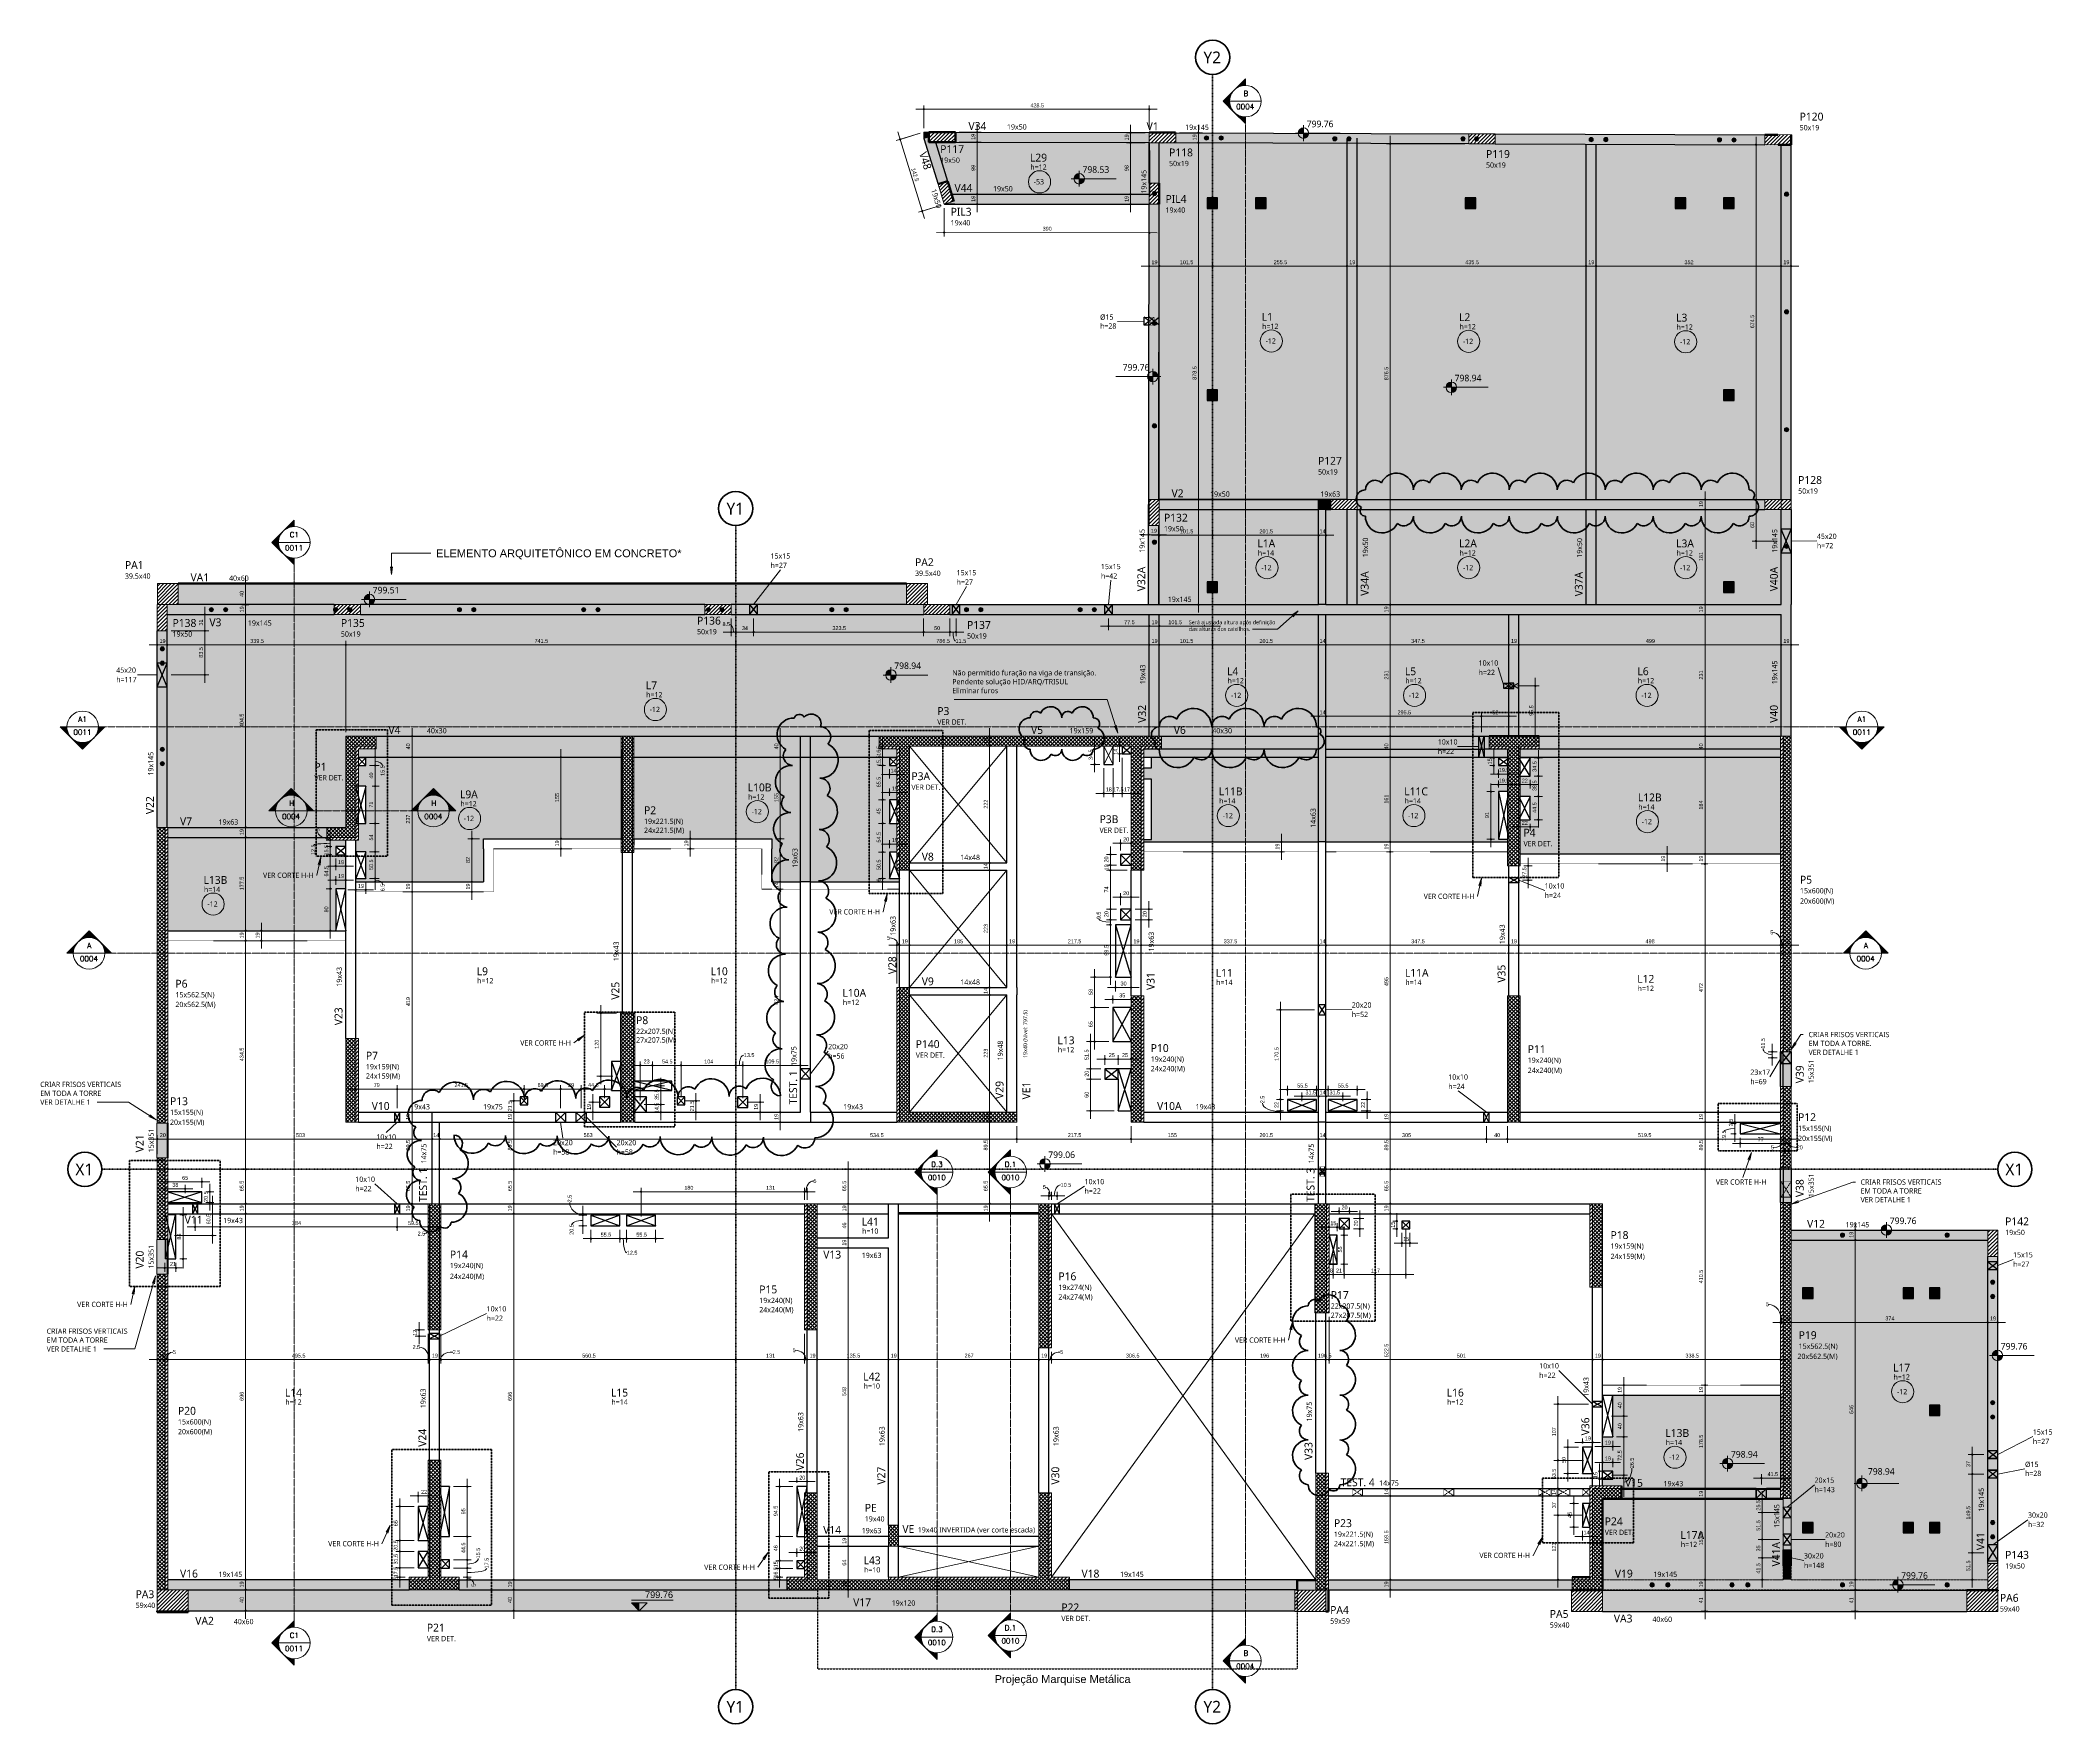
# Model space of a CAD drawing. Extents: x -1981 to 38708, y -3196 to 88064.
# Drawn here: x -1981 to 1844, y -1171 to 2030 of the extents above; entities that cross this region are included whole.
import ezdxf

# ---------------------------------------------------------------- set-up
doc = ezdxf.new("R2010")
doc.units = 0
for name, pattern in [('Aligning Line', [0.635, 0.3175, -0.3175]), ('Centro de 6 mm', [1.32, 0.6, -0.24, 0.24, -0.24]), ('Dash dot', [1.5875, 0.635, -0.47625, 0, -0.47625]), ('Hidden', [0.714375, 0.47625, -0.238125]), ('Traço', [0.635, 0.3175, -0.3175])]:
    doc.linetypes.add(name, pattern=pattern)
for name, color, linetype, lineweight in [('A-ANNO-DIMS', 7, 'Continuous', 9), ('A-ANNO-DIMS-50', 7, 'Continuous', 9), ('A-DETL', 7, 'Hidden', 18), ('A-DETL-GENF', 7, 'Continuous', 18), ('A-DETL-HDLN', 7, 'Hidden', 18), ('A-DETL-THIN', 7, 'Continuous', 25), ('A-FLOR', 7, 'Continuous', 25), ('A-FLOR-IDEN', 7, 'Continuous', 9), ('A-GENM', 7, 'Continuous', 25), ('A-GENM-HDLN', 7, 'Traço', 18), ('A-GENM-IDEN', 7, 'Continuous', 9), ('G-ANNO-DIMS', 7, 'Continuous', 9), ('G-ANNO-SYMB', 7, 'Continuous', 9), ('G-ANNO-TEXT', 7, 'Continuous', 9), ('S-BEAM', 7, 'Continuous', 25), ('S-BEAM-HDLN', 7, 'Traço', 25), ('S-BEAM-IDEN', 7, 'Continuous', 9), ('S-COLS', 7, 'Continuous', 25), ('S-COLS-IDEN', 7, 'Continuous', 9), ('S-GRID', 7, 'Continuous', 9), ('S-GRID-IDEN', 7, 'Continuous', 9)]:
    doc.layers.add(name, color=color, linetype=linetype, lineweight=lineweight)
doc.layers.add('G-ANNO-REVC', color=1, linetype='Continuous', lineweight=35, true_color=0xff0000)
doc.styles.add('Arial', font='arial.ttf', dxfattribs={"height": 15})
doc.styles.add('Arial_1', font='arial.ttf', dxfattribs={"width": 0.9, "height": 7.5})
doc.styles.add('Arial_2', font='arial.ttf', dxfattribs={"height": 12.5})
doc.styles.add('Gadugi', font='gadugi.ttf', dxfattribs={"height": 0.2})
doc.styles.add('Gadugi_1', font='gadugi.ttf', dxfattribs={"height": 15})
doc.styles.add('Gadugi_2', font='gadugi.ttf', dxfattribs={"height": 10})
doc.styles.add('Gadugi_3', font='gadugi.ttf', dxfattribs={"height": 12.5})
doc.styles.add('Gadugi_4', font='gadugi.ttf', dxfattribs={"height": 7.5})
doc.styles.add('Gadugi_5', font='gadugi.ttf', dxfattribs={"height": 22.5})
doc.styles.add('RomanD', font='romand__.ttf', dxfattribs={"height": 10})
doc.dimstyles.new('PED_1_5mm_ESQ', dxfattribs={"dimscale": 30.48, "dimtxt": 7.651945, "dimasz": 0.328084, "dimexe": 0.246063, "dimexo": 0.246063, "dimgap": 0.049213, "dimtad": 1, "dimdec": 1, "dimrnd": 0.5, "dimdsep": 46, "dimtxsty": 'Arial_1', "dimblk1": 'DOTSMALL', "dimblk2": 'DOTSMALL', "dimsah": 1, "dimcen": 0.09, "dimdle": 0.492126, "dimazin": 0, "dimtfac": 1, "dimtdec": 4, "dimtix": 1, "dimtmove": 0, "dimatfit": 3, "dimfxl": 1, "dimtvp": 1, "dimtolj": 1, "dimtzin": 0, "dimarcsym": 2})
doc.dimstyles.new('PED_1_5mm_ESQ_1', dxfattribs={"dimscale": 30.48, "dimtxt": 7.651945, "dimasz": 0.328084, "dimexe": 0.246063, "dimexo": 0.246063, "dimgap": 0.049213, "dimtad": 1, "dimdec": 1, "dimrnd": 0.5, "dimdsep": 46, "dimtxsty": 'Arial_1', "dimblk1": 'DOTSMALL', "dimblk2": 'DOTSMALL', "dimsah": 1, "dimcen": 0.09, "dimdle": 0.492126, "dimazin": 0, "dimtfac": 1, "dimtdec": 4, "dimtix": 1, "dimtmove": 1, "dimatfit": 3, "dimfxl": 1, "dimtvp": 1, "dimtolj": 1, "dimtzin": 0, "dimarcsym": 2})
doc.dimstyles.new('PED_1_5mm_ESQ_2', dxfattribs={"dimscale": 30.48, "dimtxt": 7.651945, "dimasz": 0.328084, "dimexe": 0.246063, "dimexo": 0.246063, "dimgap": 0.049213, "dimtad": 1, "dimdec": 1, "dimrnd": 0.5, "dimdsep": 46, "dimtxsty": 'Arial_1', "dimblk1": 'DOTSMALL', "dimblk2": 'DOTSMALL', "dimsah": 1, "dimcen": 0.09, "dimdle": 0.492126, "dimazin": 0, "dimtfac": 1, "dimtdec": 4, "dimtix": 1, "dimtmove": 2, "dimatfit": 3, "dimfxl": 1, "dimtvp": 1, "dimtolj": 1, "dimtzin": 0, "dimarcsym": 2})
doc.dimstyles.new('PED_1_5mm_ESQ_3', dxfattribs={"dimscale": 30.48, "dimtxt": 7.651945, "dimasz": 0.328084, "dimexe": 0.246063, "dimexo": 0.246063, "dimgap": 0.049213, "dimtad": 1, "dimdec": 1, "dimrnd": 0.5, "dimdsep": 46, "dimtxsty": 'Arial_1', "dimblk1": 'DOTSMALL', "dimblk2": 'DOTSMALL', "dimsah": 1, "dimcen": 0.09, "dimdle": 0.492126, "dimazin": 0, "dimtfac": 1, "dimtdec": 4, "dimtix": 1, "dimtmove": 0, "dimatfit": 3, "dimfxl": 1, "dimtvp": 1, "dimtolj": 1, "dimtzin": 0, "dimarcsym": 2})
pattern_1 = [(45, (0, 0), (-3.535534, 3.535534), [])]
pattern_2 = [(45, (0, 0), (-3.535534, 3.535534), []), (135, (0, 0), (-3.535534, -3.535534), [])]

msp = doc.modelspace()

# ---------------------------------------------------------------- texts
at = {"layer": 'A-FLOR-IDEN', "attachment_point": 1}
for s, insert, char_height, width, style in [('L29', (-99.39, 1814.54), 15, 40.0844, 'Gadugi_1'), ('h=12', (-98.61, 1794.07), 10, 39.6835, 'Gadugi_2'), ('-53', (-91.99, 1766.16), 10, 25.2532, 'Gadugi_2'), ('h=12', (342.21, 1491.32), 10, 39.6835, 'Gadugi_2'), ('L1', (341.42, 1511.79), 15, 26.0548, 'Gadugi_1'), ('L2', (716.68, 1511.16), 15, 26.0548, 'Gadugi_1'), ('L3', (1129.44, 1510.39), 15, 26.0548, 'Gadugi_1'), ('-12', (348.82, 1463.41), 10, 25.2532, 'Gadugi_2'), ('h=12', (717.46, 1490.68), 10, 39.6835, 'Gadugi_2'), ('-12', (724.08, 1462.77), 10, 25.2532, 'Gadugi_2'), ('h=12', (1130.22, 1489.92), 10, 39.6835, 'Gadugi_2'), ('-12', (1136.84, 1462.01), 10, 25.2532, 'Gadugi_2'), ('L1A', (333.21, 1081.05), 15, 42.4894, 'Gadugi_1'), ('L2A', (716.68, 1081.05), 15, 42.4894, 'Gadugi_1'), ('L3A', (1129.44, 1081.05), 15, 42.4894, 'Gadugi_1'), ('h=14', (333.99, 1060.58), 10, 39.6835, 'Gadugi_2'), ('-12', (340.61, 1032.67), 10, 25.2532, 'Gadugi_2'), ('h=12', (717.46, 1060.58), 10, 39.6835, 'Gadugi_2'), ('-12', (724.08, 1032.67), 10, 25.2532, 'Gadugi_2'), ('h=12', (1130.22, 1060.58), 10, 39.6835, 'Gadugi_2'), ('-12', (1136.84, 1032.67), 10, 25.2532, 'Gadugi_2'), ('L7', (-829.83, 811.27), 15, 26.0548, 'Gadugi_1'), ('h=12', (276.39, 817.58), 10, 39.6835, 'Gadugi_2'), ('L4', (275.61, 838.05), 15, 26.0548, 'Gadugi_1'), ('L5', (613.69, 838.05), 15, 26.0548, 'Gadugi_1'), ('h=12', (614.47, 817.58), 10, 39.6835, 'Gadugi_2'), ('h=12', (1056.72, 817.58), 10, 39.6835, 'Gadugi_2'), ('L6', (1055.94, 838.05), 15, 26.0548, 'Gadugi_1'), ('h=12', (-829.05, 790.79), 10, 39.6835, 'Gadugi_2'), ('-12', (283.01, 789.67), 10, 25.2532, 'Gadugi_2'), ('-12', (621.08, 789.67), 10, 25.2532, 'Gadugi_2'), ('-12', (1063.33, 789.67), 10, 25.2532, 'Gadugi_2'), ('-12', (-822.43, 762.88), 10, 25.2532, 'Gadugi_2'), ('L10B', (-636.03, 617.13), 15, 54.9156, 'Gadugi_1'), ('L9A', (-1183.2, 604), 15, 42.4894, 'Gadugi_1'), ('h=12', (-1182.42, 583.52), 10, 39.6835, 'Gadugi_2'), ('h=12', (-635.24, 596.66), 10, 39.6835, 'Gadugi_2'), ('h=14', (260.46, 589.08), 10, 39.6835, 'Gadugi_2'), ('L11B', (259.68, 609.55), 15, 54.9156, 'Gadugi_1'), ('L11C', (612.44, 609.55), 15, 56.1181, 'Gadugi_1'), ('h=14', (613.22, 589.08), 10, 39.6835, 'Gadugi_2'), ('L12B', (1056.69, 598.09), 15, 54.9156, 'Gadugi_1'), ('h=14', (1057.47, 577.62), 10, 39.6835, 'Gadugi_2'), ('-12', (-1175.81, 555.61), 10, 25.2532, 'Gadugi_2'), ('-12', (-628.63, 568.75), 10, 25.2532, 'Gadugi_2'), ('-12', (267.08, 561.17), 10, 25.2532, 'Gadugi_2'), ('-12', (619.83, 561.17), 10, 25.2532, 'Gadugi_2'), ('-12', (1064.08, 549.71), 10, 25.2532, 'Gadugi_2'), ('h=14', (-1670.06, 420.76), 10, 39.6835, 'Gadugi_2'), ('L13B', (-1670.85, 441.23), 15, 54.9156, 'Gadugi_1'), ('-12', (-1663.45, 392.85), 10, 25.2532, 'Gadugi_2'), ('L9', (-1151.33, 267.55), 15, 26.0548, 'Gadugi_1'), ('L10', (-706.51, 267.55), 15, 40.0844, 'Gadugi_1'), ('h=12', (-1150.54, 247.08), 10, 39.6835, 'Gadugi_2'), ('h=12', (-705.73, 247.08), 10, 39.6835, 'Gadugi_2'), ('L11', (254.01, 264.55), 15, 40.0844, 'Gadugi_1'), ('h=14', (254.79, 244.08), 10, 39.6835, 'Gadugi_2'), ('L11A', (613.69, 264.55), 15, 56.519, 'Gadugi_1'), ('h=14', (614.47, 244.08), 10, 39.6835, 'Gadugi_2'), ('h=12', (1056.22, 232.62), 10, 39.6835, 'Gadugi_2'), ('L12', (1055.44, 253.09), 15, 40.0844, 'Gadugi_1'), ('h=12', (-455.04, 206.08), 10, 39.6835, 'Gadugi_2'), ('L10A', (-455.83, 226.55), 15, 56.519, 'Gadugi_1'), ('h=12', (-46.19, 115.82), 10, 39.6835, 'Gadugi_2'), ('L13', (-46.97, 136.3), 15, 40.0844, 'Gadugi_1'), ('L41', (-419.21, -208.45), 15, 40.0844, 'Gadugi_1'), ('h=10', (-418.43, -228.92), 10, 39.6835, 'Gadugi_2'), ('L17', (1542.08, -485.97), 15, 40.0844, 'Gadugi_1'), ('L14', (-1516.07, -533.48), 15, 40.0844, 'Gadugi_1'), ('L15', (-896.08, -533.48), 15, 40.0844, 'Gadugi_1'), ('L42', (-416.3, -503.08), 15, 40.0844, 'Gadugi_1'), ('h=10', (-415.52, -523.56), 10, 39.6835, 'Gadugi_2'), ('L16', (693.19, -533.48), 15, 40.0844, 'Gadugi_1'), ('h=12', (1542.86, -506.44), 10, 39.6835, 'Gadugi_2'), ('-12', (1549.47, -534.35), 10, 25.2532, 'Gadugi_2'), ('h=12', (-1515.29, -553.96), 10, 39.6835, 'Gadugi_2'), ('h=14', (-895.29, -553.96), 10, 39.6835, 'Gadugi_2'), ('h=12', (693.97, -553.96), 10, 39.6835, 'Gadugi_2'), ('L13B', (1108.95, -610.45), 15, 54.9156, 'Gadugi_1'), ('h=14', (1109.73, -630.93), 10, 39.6835, 'Gadugi_2'), ('-12', (1116.34, -658.84), 10, 25.2532, 'Gadugi_2'), ('h=12', (1138.47, -824.71), 10, 39.6835, 'Gadugi_2'), ('L17A', (1137.69, -804.23), 15, 56.519, 'Gadugi_1'), ('L43', (-415.6, -852.49), 15, 40.0844, 'Gadugi_1'), ('h=10', (-414.82, -872.97), 10, 39.6835, 'Gadugi_2')]:
    msp.add_mtext(s, dxfattribs=dict(at, insert=insert, char_height=char_height, width=width, style=style))
at = {"layer": 'A-GENM-IDEN', "char_height": 10, "attachment_point": 1, "style": 'Gadugi_2'}
for s, insert, width in [('Ø15', (34.02, 1509), 31.2658), ('h=28', (34.02, 1491.92), 39.6835), ('45x20', (1397.2, 1092.07), 44.8945), ('h=72', (1397.2, 1074.22), 39.6835), ('h=27', (-592.57, 1036.93), 39.6835), ('15x15', (-592.57, 1054.79), 44.8945), ('15x15', (35.69, 1034.66), 44.8945), ('h=27', (-238.81, 1005.14), 39.6835), ('15x15', (-238.81, 1022.99), 44.8945), ('h=42', (35.69, 1016.8), 39.6835), ('10x10', (753.84, 851.21), 44.8945), ('45x20', (-1836.81, 837.61), 44.8945), ('h=117', (-1836.81, 819.75), 48.9029), ('h=22', (753.84, 833.35), 39.6835), ('10x10', (676.3, 701.16), 44.8945), ('h=22', (676.3, 683.3), 39.6835), ('10x10', (879.52, 427.33), 44.8945), ('h=24', (879.52, 409.47), 39.6835), ('20x20', (512.7, 200.9), 44.8945), ('h=52', (512.7, 183.04), 39.6835), ('20x20', (-483.01, 121.93), 44.8945), ('h=56', (-483.01, 104.07), 39.6835), ('h=24', (696.17, 46.15), 39.6835), ('10x10', (696.17, 64), 44.8945), ('23x17', (1270.59, 73.17), 44.8945), ('h=69', (1270.59, 55.31), 39.6835), ('h=22', (-1342.12, -67.83), 39.6835), ('10x10', (-1342.12, -49.97), 44.8945), ('20x20', (-1006.21, -60.65), 44.8945), ('20x20', (-885.39, -60.65), 44.8945), ('h=58', (-1006.21, -78.51), 39.6835), ('h=58', (-885.39, -78.51), 39.6835), ('h=22', (-1382.26, -148.2), 39.6835), ('10x10', (-1382.26, -130.34), 44.8945), ('h=22', (4.49, -152.7), 39.6835), ('10x10', (4.49, -134.84), 44.8945), ('h=27', (1770.23, -291.89), 39.6835), ('15x15', (1770.23, -274.03), 44.8945), ('10x10', (-1132.51, -376.72), 44.8945), ('h=22', (-1132.51, -394.57), 39.6835), ('10x10', (869.13, -485.11), 44.8945), ('h=22', (869.13, -502.97), 39.6835), ('15x15', (1807.87, -610.95), 44.8945), ('h=27', (1807.87, -628.81), 39.6835), ('Ø15', (1792.91, -672.48), 31.2658), ('20x15', (1392.65, -702.58), 44.8945), ('h=143', (1392.65, -720.44), 48.9029), ('h=28', (1792.91, -689.55), 39.6835), ('30x20', (1798.62, -768.9), 44.8945), ('h=32', (1798.62, -786.76), 39.6835), ('20x20', (1412.82, -806.48), 44.8945), ('h=80', (1412.82, -824.33), 39.6835), ('30x20', (1372.54, -846.42), 44.8945), ('h=148', (1372.54, -864.28), 48.9029)]:
    msp.add_mtext(s, dxfattribs=dict(at, insert=insert, width=width))
at = {"layer": 'G-ANNO-DIMS', "char_height": 12.5, "attachment_point": 1}
for s, insert, width, line_spacing_factor, style in [('799.76', (427.02, 1877.5), 61.2919, 1.02016, 'Gadugi_3'), ('798.53', (0.58, 1790.73), 61.2919, 1.02016, 'Gadugi_3'), ('799.76', (77.01, 1414.59), 61.2919, 1.02016, 'Gadugi_3'), ('798.94', (708.24, 1394.24), 61.2919, 1.02016, 'Gadugi_3'), ('799.51', (-1349.17, 990.97), 61.2919, 1.02016, 'Gadugi_3'), ('798.94', (-357.38, 847.21), 61.2919, 1.02016, 'Gadugi_3'), ('799.06', (-64.5, -82.53), 61.2919, 1.02016, 'Gadugi_3'), ('799.76', (1535.69, -208.12), 61.2919, 1.02016, 'Gadugi_3'), ('799.76', (1746.78, -446.63), 61.2919, 1.02016, 'Gadugi_3'), ('798.94', (1233.66, -652.13), 61.2919, 1.02016, 'Gadugi_3'), ('798.94', (1494.14, -684.63), 61.2919, 1.02016, 'Gadugi_3'), ('799.76', (1557.36, -882.57), 61.2919, 1.02016, 'Gadugi_3'), ('799.76', (-831.35, -919.13), 63.9697, 0.941778, 'Arial_2')]:
    msp.add_mtext(s, dxfattribs=dict(at, insert=insert, width=width, line_spacing_factor=line_spacing_factor, style=style))
at = {"layer": 'G-ANNO-SYMB', "char_height": 10, "attachment_point": 1, "style": 'RomanD'}
for s, insert, width in [('B', (306.75, 1934.02), 11.2236), ('0004', (292.85, 1909.08), 44.8945), ('C1', (-1506.85, 1095.25), 23.2489), ('0011', (-1515.8, 1070.3), 44.8945), ('A1', (-1908.99, 744.42), 22.4472), ('A1', (1474.63, 744.42), 22.4472), ('0011', (-1918.26, 719.48), 44.8945), ('0011', (1465.36, 719.48), 44.8945), ('H', (-1508.07, 584.51), 12.4262), ('H', (-1237.63, 584.51), 12.4262), ('0004', (-1521.47, 559.56), 44.8945), ('0004', (-1251.03, 559.56), 44.8945), ('A', (-1892.01, 313.99), 11.2236), ('A', (1486.53, 313.99), 11.2236), ('0004', (-1905.91, 289.04), 44.8945), ('0004', (1472.63, 289.04), 44.8945), ('D.3', (-287.19, -102.07), 29.6624), ('D.1', (-147.19, -102.07), 29.6624), ('0010', (-293.49, -127.02), 44.8945), ('0010', (-153.49, -127.02), 44.8945), ('D.3', (-287.19, -986.14), 29.6624), ('D.1', (-147.19, -983.16), 29.6624), ('0011', (-1515.8, -1022.46), 44.8945), ('C1', (-1506.85, -997.51), 23.2489), ('0010', (-293.49, -1011.08), 44.8945), ('0010', (-153.49, -1008.11), 44.8945), ('B', (306.75, -1031.42), 11.2236), ('0004', (292.85, -1056.37), 44.8945)]:
    msp.add_mtext(s, dxfattribs=dict(at, insert=insert, width=width))
at = {"layer": 'G-ANNO-TEXT', "attachment_point": 1}
for s, insert, char_height, width, style in [('ELEMENTO ARQUITETÔNICO EM CONCRETO*', (-1228.63, 1062.34), 15, 574.0082, 'Arial'), ('Será ajustada altura após definição', (202.97, 927.4), 7.5, 197.616, 'Gadugi_4'), ('das alturas dos caixilhos.', (202.97, 914.5), 7.5, 140.2953, 'Gadugi_4'), ('Não permitido furação na viga de transição.', (-247.11, 832.56), 10, 331.4978, 'Gadugi_2'), ('Pendente solução HID/ARQ/TRISUL', (-247.11, 815.69), 10, 268.9662, 'Gadugi_2'), ('Eliminar furos', (-247.11, 798.83), 10, 103.0168, 'Gadugi_2'), ('VER CORTE H-H', (-1557.73, 447.59), 10, 123.4599, 'Gadugi_2'), ('VER CORTE H-H', (649.44, 407.6), 10, 123.4599, 'Gadugi_2'), ('VER CORTE H-H', (-480.71, 378.05), 10, 123.4599, 'Gadugi_2'), ('VER CORTE H-H', (-1068.56, 128.78), 10, 123.4599, 'Gadugi_2'), ('VER CORTE H-H', (1205, -135.68), 10, 123.4599, 'Gadugi_2'), ('VER CORTE H-H', (-1911.19, -368.37), 10, 123.4599, 'Gadugi_2'), ('VER CORTE H-H', (290.48, -436.23), 10, 123.4599, 'Gadugi_2'), ('VE ', (-341.86, -793.04), 15, 36.0759, 'Gadugi_1'), ('19x40 INVERTIDA (ver corte escada)', (-312.53, -797.01), 10, 272.5738, 'Gadugi_2'), ('VER CORTE H-H', (-1433.75, -823.32), 10, 123.4599, 'Gadugi_2'), ('VER CORTE H-H', (-718.78, -868.04), 10, 123.4599, 'Gadugi_2'), ('VER CORTE H-H', (755.32, -845.52), 10, 123.4599, 'Gadugi_2')]:
    msp.add_mtext(s, dxfattribs=dict(at, insert=insert, char_height=char_height, width=width, style=style))
at = {"layer": 'G-ANNO-TEXT', "attachment_point": 1, "rotation": 90}
for s, insert, char_height, width, style in [('19x40 (Nivel: 797.5) ', (-112.05, 95.33), 7.5, 113.8396, 'Gadugi_4'), ('VE1 ', (-113.8, 16.44), 15, 50.1055, 'Gadugi_1')]:
    msp.add_mtext(s, dxfattribs=dict(at, insert=insert, char_height=char_height, width=width, style=style))
at = {"layer": 'G-ANNO-TEXT', "color": 1, "true_color": 0xff0000, "attachment_point": 1}
for s, insert, char_height, width, style in [('CRIAR FRISOS VERTICAIS', (1381.31, 144.78), 10, 190.8016, 'Gadugi_2'), ('EM TODA A TORRE.', (1381.31, 127.92), 10, 150.7173, 'Gadugi_2'), ('VER DETALHE 1', (1381.31, 111.05), 10, 119.4514, 'Gadugi_2'), ('CRIAR FRISOS VERTICAIS', (-1981.36, 49.96), 10, 190.8016, 'Gadugi_2'), ('VER DETALHE 1', (-1981.36, 16.23), 10, 119.4514, 'Gadugi_2'), ('EM TODA A TORRE', (-1981.36, 33.1), 10, 147.1097, 'Gadugi_2'), ('CRIAR FRISOS VERTICAIS', (1480.28, -135.68), 10, 190.8016, 'Gadugi_2'), ('EM TODA A TORRE', (1480.28, -152.55), 10, 147.1097, 'Gadugi_2'), ('VER DETALHE 1', (1480.28, -169.42), 10, 119.4514, 'Gadugi_2'), ('CRIAR FRISOS VERTICAIS', (-1969.13, -419.28), 10, 190.8016, 'Gadugi_2'), ('VER DETALHE 1', (-1969.13, -453.02), 10, 119.4514, 'Gadugi_2'), ('EM TODA A TORRE', (-1969.13, -436.15), 10, 147.1097, 'Gadugi_2'), ('Projeção Marquise Metálica', (-166.41, -1078.27), 15, 318.2699, 'Arial')]:
    msp.add_mtext(s, dxfattribs=dict(at, insert=insert, char_height=char_height, width=width, style=style))
at = {"layer": 'S-BEAM-IDEN', "attachment_point": 1}
for s, insert, char_height, width, rotation, style in [('V34', (-216.22, 1874.75), 15, 44.0928, 359.84853, 'Gadugi_1'), ('19x50', (-142.94, 1870.62), 10, 44.8945, 359.84853, 'Gadugi_2'), ('V1', (122.56, 1874.12), 15, 30.0633, 359.8065, 'Gadugi_1'), ('19x145', (195.85, 1869.94), 10, 54.1139, 359.8065, 'Gadugi_2'), ('V48', (-295.92, 1819.79), 15, 44.0928, 287.25331, 'Gadugi_1'), ('19x145', (112.3, 1738.74), 10, 54.1139, 90, 'Gadugi_2'), ('19x50', (-277.94, 1748.63), 10, 44.8945, 287.25331, 'Gadugi_2'), ('19x145', (108.96, 1055.91), 10, 54.1139, 89.8823, 'Gadugi_2'), ('19x50', (533.6, 1047.25), 10, 44.8945, 90, 'Gadugi_2'), ('19x50', (940.81, 1046.25), 10, 44.8945, 90, 'Gadugi_2'), ('19x145', (1311.81, 1055.75), 10, 54.1139, 90, 'Gadugi_2'), ('V32A', (104.87, 982.62), 15, 60.5274, 89.8823, 'Gadugi_1'), ('V34A', (529.67, 973.95), 15, 60.5274, 90, 'Gadugi_1'), ('V37A', (936.88, 972.95), 15, 60.5274, 90, 'Gadugi_1'), ('V40A', (1307.88, 982.45), 15, 60.5274, 90, 'Gadugi_1'), ('19x43', (110.3, 805.75), 10, 44.8945, 90, 'Gadugi_2'), ('19x145', (1311.81, 805.75), 10, 54.1139, 90, 'Gadugi_2'), ('V32', (106.36, 732.45), 15, 44.0928, 90, 'Gadugi_1'), ('V40', (1307.88, 732.45), 15, 44.0928, 90, 'Gadugi_1'), ('19x145', (-1776.2, 632.18), 10, 54.1139, 90, 'Gadugi_2'), ('V22', (-1780.14, 558.88), 15, 44.0928, 90, 'Gadugi_1'), ('14x63', (434.31, 532.73), 10, 44.8945, 90, 'Gadugi_2'), ('19x63', (-551.2, 456.75), 10, 44.8945, 90, 'Gadugi_2'), ('19x63', (-364.7, 327.75), 10, 44.8945, 90, 'Gadugi_2'), ('19x43', (793.81, 311.75), 10, 44.8945, 90, 'Gadugi_2'), ('19x43', (-891.2, 279.26), 10, 44.8945, 90, 'Gadugi_2'), ('19x63', (126.51, 297.73), 10, 44.8945, 90, 'Gadugi_2'), ('V28', (-368.64, 254.45), 15, 44.0928, 90, 'Gadugi_1'), ('V35', (789.88, 238.45), 15, 44.0928, 90, 'Gadugi_1'), ('19x43', (-1417.7, 230.75), 10, 44.8945, 90, 'Gadugi_2'), ('V25', (-895.14, 205.96), 15, 44.0928, 90, 'Gadugi_1'), ('V31', (122.58, 224.43), 15, 44.0928, 90, 'Gadugi_1'), ('V23', (-1421.64, 157.45), 15, 44.0928, 90, 'Gadugi_1'), ('19x75', (-553.2, 80.09), 10, 44.8945, 90, 'Gadugi_2'), ('19x48', (-160.7, 90.75), 10, 44.8945, 90, 'Gadugi_2'), ('V39', (1357.07, 47.12), 15, 44.0928, 90, 'Gadugi_1'), ('15x351', (1381.29, 47.12), 10, 54.1139, 90, 'Gadugi_2'), ('TEST. 1', (-557.14, 6.79), 15, 80.5696, 90, 'Gadugi_1'), ('V29', (-164.64, 17.45), 15, 44.0928, 90, 'Gadugi_1'), ('V21', (-1799.66, -84.17), 15, 44.0928, 90, 'Gadugi_1'), ('15x351', (-1775.44, -84.17), 10, 54.1139, 90, 'Gadugi_2'), ('14x75', (-1256.93, -105.2), 10, 44.8945, 90, 'Gadugi_2'), ('14x75', (430.7, -105.2), 10, 44.8945, 90, 'Gadugi_2'), ('TEST. 1', (-1260.87, -178.5), 15, 80.5696, 90, 'Gadugi_1'), ('TEST. 3', (426.77, -178.5), 15, 80.5696, 90, 'Gadugi_1'), ('V38', (1357.07, -169.34), 15, 44.0928, 90, 'Gadugi_1'), ('15x351', (1381.29, -169.34), 10, 54.1139, 90, 'Gadugi_2'), ('15x351', (-1775.44, -305.22), 10, 54.1139, 90, 'Gadugi_2'), ('V20', (-1799.66, -305.22), 15, 44.0928, 90, 'Gadugi_1'), ('19x63', (-1258.2, -570.75), 10, 44.8945, 90, 'Gadugi_2'), ('19x43', (953.31, -549.08), 10, 44.8945, 90, 'Gadugi_2'), ('19x75', (426.81, -595.85), 10, 44.8945, 90, 'Gadugi_2'), ('V24', (-1262.14, -644.05), 15, 44.0928, 90, 'Gadugi_1'), ('19x63', (-540.2, -615.71), 10, 44.8945, 90, 'Gadugi_2'), ('19x63', (-385.68, -642.7), 10, 44.8945, 90, 'Gadugi_2'), ('19x63', (-54.69, -642.7), 10, 44.8945, 90, 'Gadugi_2'), ('V36', (949.37, -622.38), 15, 44.0928, 90, 'Gadugi_1'), ('V33', (422.88, -669.15), 15, 44.0928, 90, 'Gadugi_1'), ('V26', (-544.14, -689.01), 15, 44.0928, 90, 'Gadugi_1'), ('V27', (-389.61, -716), 15, 44.0928, 90, 'Gadugi_1'), ('V30', (-58.62, -716), 15, 44.0928, 90, 'Gadugi_1'), ('19x145', (1704.8, -767.32), 10, 54.1139, 90, 'Gadugi_2'), ('15x145', (1315.81, -798.32), 10, 54.1139, 90, 'Gadugi_2'), ('V41A', (1311.88, -871.62), 15, 60.5274, 90, 'Gadugi_1'), ('V41', (1700.87, -840.62), 15, 44.0928, 90, 'Gadugi_1')]:
    msp.add_mtext(s, dxfattribs=dict(at, insert=insert, char_height=char_height, width=width, rotation=rotation, style=style))
for s, insert, char_height, width, style in [('V44', (-242.79, 1756.85), 15, 44.0928, 'Gadugi_1'), ('19x50', (-169.49, 1752.91), 10, 44.8945, 'Gadugi_2'), ('V2', (169.97, 1176.39), 15, 30.0633, 'Gadugi_1'), ('19x50', (243.26, 1172.46), 10, 44.8945, 'Gadugi_2'), ('19x63', (453.08, 1172.46), 10, 44.8945, 'Gadugi_2'), ('VA1', (-1695.54, 1016.39), 15, 46.4979, 'Gadugi_1'), ('40x60', (-1622.24, 1012.46), 10, 44.8945, 'Gadugi_2'), ('19x145', (162.91, 972.46), 10, 54.1139, 'Gadugi_2'), ('V3', (-1659.67, 931.11), 15, 30.0633, 'Gadugi_1'), ('19x145', (-1586.37, 927.17), 10, 54.1139, 'Gadugi_2'), ('V4', (-1319.28, 726.39), 15, 30.0633, 'Gadugi_1'), ('40x30', (-1245.99, 722.46), 10, 44.8945, 'Gadugi_2'), ('V5', (-97.23, 726.39), 15, 30.0633, 'Gadugi_1'), ('19x159', (-23.94, 722.46), 10, 54.1139, 'Gadugi_2'), ('V6', (174.21, 726.39), 15, 30.0633, 'Gadugi_1'), ('40x30', (247.51, 722.46), 10, 44.8945, 'Gadugi_2'), ('V7', (-1715.53, 552.82), 15, 30.0633, 'Gadugi_1'), ('19x63', (-1642.23, 548.89), 10, 44.8945, 'Gadugi_2'), ('V8', (-305.03, 485.39), 15, 30.0633, 'Gadugi_1'), ('14x48', (-231.74, 481.46), 10, 44.8945, 'Gadugi_2'), ('V9', (-305.03, 248.39), 15, 30.0633, 'Gadugi_1'), ('14x48', (-231.74, 244.46), 10, 44.8945, 'Gadugi_2'), ('V10', (-1351.03, 11.39), 15, 44.0928, 'Gadugi_1'), ('19x43', (-1277.74, 7.46), 10, 44.8945, 'Gadugi_2'), ('19x75', (-1139.24, 7.46), 10, 44.8945, 'Gadugi_2'), ('19x43', (-454.2, 7.46), 10, 44.8945, 'Gadugi_2'), ('V10A', (142.47, 11.39), 15, 60.5274, 'Gadugi_1'), ('19x43', (215.76, 7.46), 10, 44.8945, 'Gadugi_2'), ('V11', (-1706.78, -204.86), 15, 44.0928, 'Gadugi_1'), ('19x43', (-1633.48, -208.79), 10, 44.8945, 'Gadugi_2'), ('V12', (1378.48, -212.68), 15, 44.0928, 'Gadugi_1'), ('19x145', (1451.78, -216.61), 10, 54.1139, 'Gadugi_2'), ('V13', (-492.36, -271.15), 15, 44.0928, 'Gadugi_1'), ('19x63', (-419.06, -275.08), 10, 44.8945, 'Gadugi_2'), ('TEST. 4', (491.48, -704.11), 15, 80.5696, 'Gadugi_1'), ('14x75', (564.78, -708.04), 10, 44.8945, 'Gadugi_2'), ('V15', (1032.26, -705.15), 15, 44.0928, 'Gadugi_1'), ('19x43', (1105.56, -709.09), 10, 44.8945, 'Gadugi_2'), ('V14', (-492.53, -794.54), 15, 44.0928, 'Gadugi_1'), ('19x63', (-419.24, -798.48), 10, 44.8945, 'Gadugi_2'), ('V16', (-1715.53, -877.68), 15, 44.0928, 'Gadugi_1'), ('V18', (-1.27, -877.68), 15, 44.0928, 'Gadugi_1'), ('V19', (1012.99, -877.68), 15, 44.0928, 'Gadugi_1'), ('19x145', (-1642.23, -881.61), 10, 54.1139, 'Gadugi_2'), ('19x145', (72.03, -881.61), 10, 54.1139, 'Gadugi_2'), ('19x145', (1086.29, -881.61), 10, 54.1139, 'Gadugi_2'), ('V17', (-435.52, -932.18), 15, 44.0928, 'Gadugi_1'), ('19x120', (-362.22, -936.11), 10, 54.1139, 'Gadugi_2'), ('VA2', (-1686.53, -967.41), 15, 46.4979, 'Gadugi_1'), ('40x60', (-1613.23, -971.35), 10, 44.8945, 'Gadugi_2'), ('VA3', (1011.07, -963.07), 15, 46.4979, 'Gadugi_1'), ('40x60', (1084.36, -967.01), 10, 44.8945, 'Gadugi_2')]:
    msp.add_mtext(s, dxfattribs=dict(at, insert=insert, char_height=char_height, width=width, style=style))
at = {"layer": 'S-COLS-IDEN', "attachment_point": 1}
for s, insert, char_height, width, style in [('P120', (1364.35, 1892.62), 15, 56.519, 'Gadugi_1'), ('50x19', (1364.35, 1869.13), 10, 44.8945, 'Gadugi_2'), ('19x50', (-269.98, 1807.29), 10, 44.8945, 'Gadugi_2'), ('P117', (-269.98, 1830.78), 15, 56.519, 'Gadugi_1'), ('50x19', (165.31, 1800.97), 10, 44.8945, 'Gadugi_2'), ('P118', (165.31, 1824.46), 15, 56.519, 'Gadugi_1'), ('50x19', (768, 1797.89), 10, 44.8945, 'Gadugi_2'), ('P119', (768, 1821.38), 15, 56.519, 'Gadugi_1'), ('PIL4', (158.51, 1735.96), 15, 47.2996, 'Gadugi_1'), ('19x40', (-250.05, 1688.2), 10, 44.8945, 'Gadugi_2'), ('PIL3', (-250.05, 1711.69), 15, 47.2996, 'Gadugi_1'), ('19x40', (158.51, 1712.47), 10, 44.8945, 'Gadugi_2'), ('P127', (448.54, 1238.02), 15, 56.519, 'Gadugi_1'), ('50x19', (448.54, 1214.54), 10, 44.8945, 'Gadugi_2'), ('P128', (1361.57, 1201.67), 15, 56.519, 'Gadugi_1'), ('50x19', (1361.57, 1178.18), 10, 44.8945, 'Gadugi_2'), ('P132', (155.54, 1130.04), 15, 56.519, 'Gadugi_1'), ('19x50', (155.54, 1106.55), 10, 44.8945, 'Gadugi_2'), ('PA1', (-1820.27, 1040.03), 15, 44.8945, 'Gadugi_1'), ('PA2', (-317.78, 1045.32), 15, 44.8945, 'Gadugi_1'), ('39.5x40', (-1820.27, 1016.54), 10, 57.7215, 'Gadugi_2'), ('39.5x40', (-317.78, 1021.83), 10, 57.7215, 'Gadugi_2'), ('P138', (-1729.75, 929.8), 15, 56.519, 'Gadugi_1'), ('P135', (-1409.59, 929.8), 15, 56.519, 'Gadugi_1'), ('P136', (-732.33, 934.24), 15, 56.519, 'Gadugi_1'), ('P137', (-219, 926.06), 15, 56.519, 'Gadugi_1'), ('19x50', (-1729.75, 906.31), 10, 44.8945, 'Gadugi_2'), ('50x19', (-1409.59, 906.31), 10, 44.8945, 'Gadugi_2'), ('50x19', (-732.33, 910.75), 10, 44.8945, 'Gadugi_2'), ('50x19', (-219, 902.57), 10, 44.8945, 'Gadugi_2'), ('P3', (-275.53, 762.39), 15, 28.4599, 'Gadugi_1'), ('P1', (-1459.93, 656.43), 15, 28.4599, 'Gadugi_1'), ('P3A', (-324.73, 638.46), 15, 44.8945, 'Gadugi_1'), ('P2', (-833.15, 573.77), 15, 28.4599, 'Gadugi_1'), ('19x221.5(N)', (-833.15, 550.28), 10, 90.1898, 'Gadugi_2'), ('P3B', (33.16, 556.69), 15, 43.2911, 'Gadugi_1'), ('24x221.5(M)', (-833.15, 533.2), 10, 92.9957, 'Gadugi_2'), ('P4', (839.24, 531.23), 15, 28.4599, 'Gadugi_1'), ('P5', (1365.05, 441.67), 15, 28.4599, 'Gadugi_1'), ('20x600(M)', (1365.05, 398.61), 10, 80.1687, 'Gadugi_2'), ('15x600(N)', (1365.05, 418.18), 10, 77.3628, 'Gadugi_2'), ('P6', (-1724.26, 243.88), 15, 28.4599, 'Gadugi_1'), ('20x562.5(M)', (-1724.26, 201.98), 10, 92.9957, 'Gadugi_2'), ('15x562.5(N)', (-1724.26, 220.39), 10, 90.1898, 'Gadugi_2'), ('P8', (-848.22, 174.51), 15, 28.4599, 'Gadugi_1'), ('22x207.5(N)', (-848.22, 151.03), 10, 90.1898, 'Gadugi_2'), ('27x207.5(M)', (-848.22, 134.4), 10, 92.9957, 'Gadugi_2'), ('P140', (-316.47, 129.04), 15, 56.519, 'Gadugi_1'), ('P10', (130.4, 121.52), 15, 42.4894, 'Gadugi_1'), ('P11', (847.3, 119.48), 15, 42.4894, 'Gadugi_1'), ('19x159(N)', (-1362.07, 83.68), 10, 77.3628, 'Gadugi_2'), ('P7', (-1362.07, 107.17), 15, 28.4599, 'Gadugi_1'), ('24x240(M)', (130.4, 79.89), 10, 80.1687, 'Gadugi_2'), ('19x240(N)', (130.4, 98.03), 10, 77.3628, 'Gadugi_2'), ('24x240(M)', (847.3, 76.76), 10, 80.1687, 'Gadugi_2'), ('19x240(N)', (847.3, 95.99), 10, 77.3628, 'Gadugi_2'), ('24x159(M)', (-1362.07, 65.93), 10, 80.1687, 'Gadugi_2'), ('P13', (-1734.54, 20.52), 15, 42.4894, 'Gadugi_1'), ('20x155(M)', (-1734.54, -21.94), 10, 80.1687, 'Gadugi_2'), ('15x155(N)', (-1734.54, -2.97), 10, 77.3628, 'Gadugi_2'), ('15x155(N)', (1361.41, -33.36), 10, 77.3628, 'Gadugi_2'), ('P12', (1361.41, -9.87), 15, 42.4894, 'Gadugi_1'), ('20x155(M)', (1361.41, -52.58), 10, 80.1687, 'Gadugi_2'), ('P142', (1755.2, -208.03), 15, 56.519, 'Gadugi_1'), ('19x159(N)', (1004.78, -257.51), 10, 77.3628, 'Gadugi_2'), ('P18', (1004.78, -234.02), 15, 42.4894, 'Gadugi_1'), ('19x50', (1755.2, -231.52), 10, 44.8945, 'Gadugi_2'), ('19x240(N)', (-1202.38, -294.42), 10, 77.3628, 'Gadugi_2'), ('P14', (-1202.38, -270.93), 15, 42.4894, 'Gadugi_1'), ('24x159(M)', (1004.78, -276.93), 10, 80.1687, 'Gadugi_2'), ('24x240(M)', (-1202.38, -314.92), 10, 80.1687, 'Gadugi_2'), ('P15', (-614.1, -337.34), 15, 42.4894, 'Gadugi_1'), ('19x274(N)', (-45.21, -335.89), 10, 77.3628, 'Gadugi_2'), ('P16', (-45.21, -312.4), 15, 42.4894, 'Gadugi_1'), ('24x240(M)', (-614.1, -378.5), 10, 80.1687, 'Gadugi_2'), ('19x240(N)', (-614.1, -360.83), 10, 77.3628, 'Gadugi_2'), ('24x274(M)', (-45.21, -354.05), 10, 80.1687, 'Gadugi_2'), ('22x207.5(N)', (472.71, -371.5), 10, 90.1898, 'Gadugi_2'), ('P17', (472.71, -348.01), 15, 42.4894, 'Gadugi_1'), ('27x207.5(M)', (472.71, -388.92), 10, 92.9957, 'Gadugi_2'), ('15x562.5(N)', (1362.52, -447.8), 10, 90.1898, 'Gadugi_2'), ('P19', (1362.52, -424.31), 15, 42.4894, 'Gadugi_1'), ('20x562.5(M)', (1360.22, -467.08), 10, 92.9957, 'Gadugi_2'), ('P20', (-1719.42, -568.16), 15, 42.4894, 'Gadugi_1'), ('20x600(M)', (-1719.42, -610.33), 10, 80.1687, 'Gadugi_2'), ('15x600(N)', (-1719.42, -591.65), 10, 77.3628, 'Gadugi_2'), ('PE', (-413.29, -752.59), 15, 27.2574, 'Gadugi_1'), ('19x40', (-413.29, -776.08), 10, 44.8945, 'Gadugi_2'), ('P23', (478.78, -781.75), 15, 42.4894, 'Gadugi_1'), ('P24', (993.77, -778.36), 15, 42.4894, 'Gadugi_1'), ('24x221.5(M)', (478.78, -823.16), 10, 92.9957, 'Gadugi_2'), ('19x221.5(N)', (478.78, -805.24), 10, 90.1898, 'Gadugi_2'), ('19x50', (1755.2, -865.52), 10, 44.8945, 'Gadugi_2'), ('P143', (1755.2, -842.03), 15, 56.519, 'Gadugi_1'), ('PA3', (-1799.96, -916.94), 15, 44.8945, 'Gadugi_1'), ('59x40', (-1799.96, -940.43), 10, 44.8945, 'Gadugi_2'), ('P22', (-39.62, -941.96), 15, 42.4894, 'Gadugi_1'), ('PA4', (471.65, -946.85), 15, 44.8945, 'Gadugi_1'), ('PA5', (889.32, -954.37), 15, 44.8945, 'Gadugi_1'), ('59x40', (1745.22, -947.25), 10, 44.8945, 'Gadugi_2'), ('PA6', (1745.22, -923.76), 15, 44.8945, 'Gadugi_1'), ('P21', (-1246.12, -980.37), 15, 42.4894, 'Gadugi_1'), ('59x59', (471.65, -970.34), 10, 44.8945, 'Gadugi_2'), ('59x40', (889.32, -977.86), 10, 44.8945, 'Gadugi_2')]:
    msp.add_mtext(s, dxfattribs=dict(at, insert=insert, char_height=char_height, width=width, style=style))
at = {"layer": 'S-GRID-IDEN', "color": 40, "true_color": 0xffc000, "char_height": 22.5, "width": 42.0886, "attachment_point": 1, "style": 'Gadugi_5'}
for insert in [(230.62, 2008.85), (230.62, -1127.16)]:
    msp.add_mtext('Y2', dxfattribs=dict(at, insert=insert))
at = {"layer": 'S-GRID-IDEN', "color": 6, "true_color": 0xff00ff, "char_height": 22.5, "width": 42.0886, "attachment_point": 1, "style": 'Gadugi_5'}
for insert in [(-676.38, 1150.93), (-676.38, -1127.16)]:
    msp.add_mtext('Y1', dxfattribs=dict(at, insert=insert))
at = {"layer": 'S-GRID-IDEN', "color": 152, "true_color": 0x0070c0, "char_height": 22.5, "width": 43.692, "attachment_point": 1, "style": 'Gadugi_5'}
for insert in [(-1914.55, -105.54), (1755.57, -105.54)]:
    msp.add_mtext('X1', dxfattribs=dict(at, insert=insert))

# ---------------------------------------------------------------- blocks, each defined once
blk = doc.blocks.new('TQS - Pilar retangular - 50_0 x 19_0-3763603-PL D 001 - FORMA DO 1º PAVIMENTO')
at = {"layer": 'S-COLS', "true_color": 0x808080}
blk.add_hatch(color=8, dxfattribs=at).paths.add_polyline_path([(-25, 8.2), (-25, 9.4), (25, 9.4), (25, 9.5), (-25, 9.5), (-25, 9.4)], flags=0)
at = {"layer": 'S-COLS', "lineweight": 50}
for p, q in [((-25, 9.5), (25, 9.5)), ((-25, 9.4), (-25, 9.5)), ((25, 9.5), (25, 9.4))]:
    blk.add_line(p, q, dxfattribs=at)
blk = doc.blocks.new('TQS - Pilar retangular - 50_0 x 19_0-3763606-PL D 001 - FORMA DO 1º PAVIMENTO')
at = {"layer": 'S-COLS', "true_color": 0x808080}
h = blk.add_hatch(color=8, dxfattribs=at)
h.paths.add_polyline_path([(25, -9.5), (25, 9.5), (24.7, 9.5), (24.9, -9.2), (0.2, -9.5), (24.9, -9.5)], flags=0)
h.paths.add_polyline_path([(-25, 9.3), (-0.1, 9.5), (-25, 9.5)], flags=0)
at = {"layer": 'S-COLS', "lineweight": 50}
for p, q in [((-25, 9.5), (-0.1, 9.5)), ((-25, 9.3), (-25, 9.5)), ((24.7, 9.5), (25, 9.5)), ((25, 9.5), (25, -9.5)), ((25, -9.5), (0, -9.5))]:
    blk.add_line(p, q, dxfattribs=at)
blk = doc.blocks.new('TQS - Pilar retangular - 59_0 x 40_0-3098721-PL D 001 - FORMA DO 1º PAVIMENTO')
at = {"layer": 'S-COLS', "lineweight": 70, "true_color": 0x808080}
blk.add_hatch(color=8, dxfattribs=at).paths.add_polyline_path([(29.5, 19), (29.5, 20), (-29.5, 20), (-29.5, 19), (5.5, 19)], flags=0)
at = {"layer": 'S-COLS', "color": 77, "lineweight": 70, "true_color": 0x60952b}
for p, q in [((-29.5, 20), (29.5, 20)), ((-29.5, 19), (-29.5, 20)), ((29.5, 20), (29.5, 19))]:
    blk.add_line(p, q, dxfattribs=at)
blk = doc.blocks.new('TQS - Pilar retangular - 59_0 x 40_0-2866642-PL D 001 - FORMA DO 1º PAVIMENTO')
at = {"layer": 'S-COLS', "lineweight": 70, "true_color": 0x808080}
blk.add_hatch(color=8, dxfattribs=at).paths.add_polyline_path([(-29.5, -20), (29.5, -20), (29.5, -17.5), (-29.5, -17.5)], flags=0)
at = {"layer": 'S-COLS', "color": 77, "lineweight": 70, "true_color": 0x60952b}
for p, q in [((-29.5, -20), (-29.5, -17.5)), ((29.5, -20), (-29.5, -20)), ((29.5, -17.5), (29.5, -20))]:
    blk.add_line(p, q, dxfattribs=at)
blk = doc.blocks.new('PED_FURO_RETANGULAR_R04_2020 - 30x20x148-3604263-PL D 001 - FORMA DO 1º PAVIMENTO')
at = {"layer": 'A-GENM'}
for p, q in [((-15, 7.5), (15, -7.5)), ((-15, -7.5), (15, 7.5)), ((-15, -7.5), (-15, 7.5)), ((-15, 7.5), (15, 7.5)), ((15, 7.5), (15, -7.5)), ((15, -7.5), (-15, -7.5))]:
    blk.add_line(p, q, dxfattribs=at)
blk = doc.blocks.new('PED_FURO_CIRCULAR_R04_2020 - 15x19-3535892-PL D 001 - FORMA DO 1º PAVIMENTO')
at = {"layer": 'A-GENM'}
for p, q in [((0, 0), (-7.5, 9.5)), ((-7.5, 0), (-7.5, 9.5)), ((-7.5, 9.5), (7.5, 9.5)), ((0, 0), (7.5, 9.5)), ((7.5, 9.5), (7.5, 0))]:
    blk.add_line(p, q, dxfattribs=at)
at = {"layer": 'A-GENM-HDLN'}
for p, q in [((-7.5, -8.5), (-7.5, 0)), ((-5, -6.4), (0, 0)), ((7.5, -9.5), (0, 0)), ((7.5, -9.5), (0, -9.5)), ((7.5, 0), (7.5, -9.5))]:
    blk.add_line(p, q, dxfattribs=at)
blk = doc.blocks.new('PED_FURO_RETANGULAR_R04_2020 - 45x20x72-3536091-PL D 001 - FORMA DO 1º PAVIMENTO')
at = {"layer": 'A-GENM-HDLN'}
for p, q in [((-22.5, 9.5), (22.5, -9.5)), ((-22.5, -9.5), (-22.5, 9.5)), ((-6.6, -2.8), (22.5, 9.5)), ((22.5, 9.5), (22.5, -9.5)), ((-22.5, -9.5), (-11.2, -4.7))]:
    blk.add_line(p, q, dxfattribs=at)
blk = doc.blocks.new('PED_FURO_RETANGULAR_R04_2020 - 15x15x42-3536302-PL D 001 - FORMA DO 1º PAVIMENTO')
at = {"layer": 'A-GENM-HDLN'}
for p, q in [((-7.5, 9.5), (7.5, -9.5)), ((-7.5, -9.5), (7.5, 9.5)), ((-7.5, -9.5), (-7.5, 9.5)), ((7.5, 9.5), (7.5, -9.5))]:
    blk.add_line(p, q, dxfattribs=at)
blk = doc.blocks.new('PED_FURO_RETANGULAR_R04_2020 - 15x15x27-3536608-PL D 001 - FORMA DO 1º PAVIMENTO')
at = {"layer": 'A-GENM-HDLN'}
for p, q in [((-7.5, 9.5), (7.5, -9.5)), ((-7.5, -9.5), (7.5, 9.5)), ((-7.5, -9.5), (-7.5, 9.5)), ((7.5, 9.5), (7.5, -9.5))]:
    blk.add_line(p, q, dxfattribs=at)
blk = doc.blocks.new('PED_FURO_RETANGULAR_R04_2020 - 45x20x117-3536610-PL D 001 - FORMA DO 1º PAVIMENTO')
at = {"layer": 'A-GENM-HDLN'}
for p, q in [((-22.5, 9.5), (22.5, -9.5)), ((-22.5, -9.5), (22.5, 9.5)), ((-22.5, -9.5), (-22.5, 9.5)), ((22.5, 9.5), (22.5, 3.7)), ((22.5, -4.2), (22.5, -9.5))]:
    blk.add_line(p, q, dxfattribs=at)
blk = doc.blocks.new('PED_FURO_RETANGULAR_R04_2020 - 10x10x22-3536245-PL D 001 - FORMA DO 1º PAVIMENTO')
at = {"layer": 'A-GENM'}
for p, q in [((-5, -9.5), (0, 0)), ((-5, -9.5), (-5, 0)), ((5, -9.5), (-5, -9.5)), ((0, 0), (5, -9.5)), ((5, 0), (5, -9.5))]:
    blk.add_line(p, q, dxfattribs=at)
at = {"layer": 'A-GENM-HDLN'}
for p, q in [((-5, 9.5), (0, 0)), ((-5, 0), (-5, 9.5)), ((-5, 9.5), (5, 9.5)), ((0, 0), (5, 9.5)), ((5, 9.5), (5, 0))]:
    blk.add_line(p, q, dxfattribs=at)
blk = doc.blocks.new('PED_FURO_RETANGULAR_R04_2020 - 10x10x22 2-3600673-PL D 001 - FORMA DO 1º PAVIMENTO')
at = {"layer": 'A-GENM-HDLN'}
for p, q in [((-5, 20), (5, -20)), ((-5, -20), (5, 20)), ((-5, -20), (-5, 20)), ((5, 20), (5, -20))]:
    blk.add_line(p, q, dxfattribs=at)
blk = doc.blocks.new('PED_FURO_RETANGULAR_R04_2020 - 20x20x58-3601019-PL D 001 - FORMA DO 1º PAVIMENTO')
at = {"layer": 'A-GENM-HDLN'}
for p, q in [((-10, 9.5), (10, -9.5)), ((-10, -9.5), (10, 9.5)), ((-10, -9.5), (-10, 9.5)), ((10, 9.5), (10, -9.5))]:
    blk.add_line(p, q, dxfattribs=at)
blk = doc.blocks.new('PED_FURO_RETANGULAR_R04_2020 - 10x10x22-V1-PL D 001 - FORMA DO 1º PAVIMENTO')
at = {"layer": 'A-GENM-HDLN'}
for p, q in [((-5, 9.5), (5, -9.5)), ((-5, -9.5), (5, 9.5)), ((-5, -9.5), (-5, 9.5)), ((5, 9.5), (5, -9.5))]:
    blk.add_line(p, q, dxfattribs=at)
blk = doc.blocks.new('PED_FURO_RETANGULAR_R04_2020 - 10x10x22-V2-PL D 001 - FORMA DO 1º PAVIMENTO')
at = {"layer": 'A-GENM-HDLN'}
for p, q in [((-5, 9.5), (5, -9.5)), ((-5, -9.5), (5, 9.5)), ((-5, -9.5), (-5, 9.5)), ((-5, 9.5), (5, 9.5)), ((5, 9.5), (5, -9.5)), ((5, -9.5), (-5, -9.5))]:
    blk.add_line(p, q, dxfattribs=at)
blk = doc.blocks.new('PED_FURO_RETANGULAR_R04_2020 - 20x15x27-3603581-PL D 001 - FORMA DO 1º PAVIMENTO')
at = {"layer": 'A-GENM'}
for p, q in [((-10, -9.5), (-8.9, -8.5)), ((-10, -9.5), (-10, -8.5)), ((10, -9.5), (-10, -9.5)), ((8.9, -8.5), (10, -9.5)), ((10, -8.5), (10, -9.5))]:
    blk.add_line(p, q, dxfattribs=at)
at = {"layer": 'A-GENM-HDLN'}
for p, q in [((-10, 9.5), (8.9, -8.4)), ((-10, -8.4), (-10, 9.5)), ((-10, 9.5), (10, 9.5)), ((-8.9, -8.4), (10, 9.5)), ((10, 9.5), (10, -8.4))]:
    blk.add_line(p, q, dxfattribs=at)
blk = doc.blocks.new('PED_FURO_RETANGULAR_R04_2020 - 20x15x143-3604216-PL D 001 - FORMA DO 1º PAVIMENTO')
at = {"layer": 'A-GENM-HDLN'}
for p, q in [((-10, 7.5), (10, -7.5)), ((-10, -7.5), (10, 7.5)), ((-10, -7.5), (-10, 7.5)), ((-10, 7.5), (10, 7.5)), ((10, 7.5), (10, -7.5)), ((10, -7.5), (-10, -7.5))]:
    blk.add_line(p, q, dxfattribs=at)
blk = doc.blocks.new('PED_FURO_RETANGULAR_R04_2020 - 20x20x80-3604330-PL D 001 - FORMA DO 1º PAVIMENTO')
at = {"layer": 'A-GENM-HDLN'}
for p, q in [((-10, 7.5), (10, -7.5)), ((-10, -7.5), (10, 7.5)), ((-10, -7.5), (-10, 7.5)), ((10, 7.5), (10, -7.5)), ((10, -7.5), (-10, -7.5))]:
    blk.add_line(p, q, dxfattribs=at)
blk = doc.blocks.new('PED_FURO_CIRCULAR_R04_2020 - 15x19-V3-PL D 001 - FORMA DO 1º PAVIMENTO')
at = {"layer": 'A-GENM-HDLN'}
for p, q in [((7.5, -9.5), (-7.5, 9.5)), ((-7.5, -9.5), (7.5, 9.5)), ((-7.5, -9.5), (-7.5, 9.5)), ((7.5, 9.5), (7.5, -9.5))]:
    blk.add_line(p, q, dxfattribs=at)
blk = doc.blocks.new('PED_FURO_RETANGULAR_R04_2020 - 30x20x32-3604733-PL D 001 - FORMA DO 1º PAVIMENTO')
at = {"layer": 'A-GENM-HDLN'}
for p, q in [((-15, 9.5), (15, -9.5)), ((-15, -9.5), (15, 9.5)), ((-15, -9.5), (-15, 9.5)), ((-15, 9.5), (15, 9.5)), ((15, 9.5), (15, -9.5)), ((15, -9.5), (-15, -9.5))]:
    blk.add_line(p, q, dxfattribs=at)
blk = doc.blocks.new('PED_FURO_RETANGULAR_R04_2020 - 20x20x52-3604807-PL D 001 - FORMA DO 1º PAVIMENTO')
at = {"layer": 'A-GENM-HDLN'}
for p, q in [((-10, 7), (10, -7)), ((-10, -7), (10, 7)), ((-10, -7), (-10, 7)), ((10, 7), (10, -7))]:
    blk.add_line(p, q, dxfattribs=at)
blk = doc.blocks.new('PED_FURO_RETANGULAR_R04_2020 - 10x10x24-3509792-PL D 001 - FORMA DO 1º PAVIMENTO')
at = {"layer": 'A-GENM-HDLN'}
for p, q in [((-5, 9.5), (5, -9.5)), ((-5, -9.5), (5, 9.5)), ((-5, -9.5), (-5, 9.5)), ((5, 9.5), (5, -9.5))]:
    blk.add_line(p, q, dxfattribs=at)
blk = doc.blocks.new('PED_FURO_RETANGULAR_R04_2020 - 23x17x69-3605014-PL D 001 - FORMA DO 1º PAVIMENTO')
at = {"layer": 'A-GENM-HDLN'}
for p, q in [((-11.5, 9.5), (-6.7, 5.5)), ((-11.5, -9.5), (-11.5, 9.5)), ((-11.5, 9.5), (11.5, 9.5)), ((-11.5, -9.5), (6.7, 5.5)), ((-6.7, 5.5), (11.5, -9.5)), ((6.7, 5.5), (11.5, 9.5))]:
    blk.add_line(p, q, dxfattribs=at)
blk = doc.blocks.new('PED_FURO_RETANGULAR_R04_2020 - 25x20x43-3605337-PL D 001 - FORMA DO 1º PAVIMENTO')
at = {"layer": 'A-GENM-HDLN'}
for p, q in [((-12.5, 7), (12.5, -7)), ((-12.5, -7), (12.5, 7)), ((-12.5, -7), (-12.5, 7)), ((12.5, 7), (12.5, -7))]:
    blk.add_line(p, q, dxfattribs=at)
blk = doc.blocks.new('PED_FURO_RETANGULAR_R04_2020 - 20x20x56-3605446-PL D 001 - FORMA DO 1º PAVIMENTO')
at = {"layer": 'A-GENM-HDLN'}
for p, q in [((-10, 7), (10, -7)), ((-10, -7), (10, 7)), ((-10, -7), (-10, 7)), ((10, 7), (10, -7))]:
    blk.add_line(p, q, dxfattribs=at)
blk = doc.blocks.new('PED_FURO_RETANGULAR_R04_2020 - 30x15x3177-3605541-PL D 001 - FORMA DO 1º PAVIMENTO')
at = {"layer": 'A-GENM-HDLN'}
for p, q in [((-15, 9.5), (15, -9.5)), ((-15, -9.5), (15, 9.5)), ((-15, -9.5), (-15, 9.5)), ((-15, 9.5), (15, 9.5)), ((15, 9.5), (15, -9.5))]:
    blk.add_line(p, q, dxfattribs=at)
blk = doc.blocks.new('PED_FURO_RETANGULAR_R04_2020 - 20x20x56 2-3606324-PL D 001 - FORMA DO 1º PAVIMENTO')
at = {"layer": 'A-GENM-HDLN'}
for p, q in [((-10, 9.5), (10, -9.5)), ((-10, -9.5), (10, 9.5)), ((-10, -9.5), (-10, 9.5)), ((10, 9.5), (10, -9.5))]:
    blk.add_line(p, q, dxfattribs=at)
blk = doc.blocks.new('PED_FURO_RETANGULAR_R04_2020 - 15x15x43-3502313-PL D 001 - FORMA DO 1º PAVIMENTO')
at = {"layer": 'A-GENM-HDLN'}
for p, q in [((-7.5, 7), (7.5, -7)), ((-7.5, -7), (7.5, 7)), ((-7.5, -7), (-7.5, 7))]:
    blk.add_line(p, q, dxfattribs=at)
blk = doc.blocks.new('PED_TAG_PILAR_R04 - PILAR VER DET_-2523782-PL D 001 - FORMA DO 1º PAVIMENTO')
at = {"layer": 'S-COLS-IDEN', "insert": (0.115, -0.633), "char_height": 0.2, "width": 1.37089, "attachment_point": 1, "style": 'Gadugi'}
blk.add_mtext('VER DET.', dxfattribs=at)
blk = doc.blocks.new('PED_TAG_LAJE_R03 - TÍTULO_ESPESSURA_REBAIXO-2582888-PL D 001 - FORMA DO 1º PAVIMENTO')
at = {"layer": 'A-FLOR-IDEN'}
blk.add_circle((-0.108, -0.761), 0.421, dxfattribs=at)
blk = doc.blocks.new('Corte - M_Cabeça do corte - Preenchida-2060824-PL D 001 - FORMA DO 1º PAVIMENTO')
at = {"layer": 'G-ANNO-SYMB'}
h = blk.add_hatch(color=256, dxfattribs=at)
edge = h.paths.add_edge_path(flags=0)
edge.add_line((-0.6, 0.849), (-0.6, 0.6))
edge.add_arc((-0.6, 0), 0.6, 90, 135)
edge.add_line((-1.024, 0.424), (-0.6, 0.849))
h = blk.add_hatch(color=256, dxfattribs=at)
edge = h.paths.add_edge_path(flags=0)
edge.add_line((-0.6, 0.849), (-0.176, 0.424))
edge.add_arc((-0.6, 0), 0.6, 45, 90)
edge.add_line((-0.6, 0.6), (-0.6, 0.849))
h = blk.add_hatch(color=256, dxfattribs=at)
edge = h.paths.add_edge_path(flags=0)
edge.add_line((-1.449, 0), (-1.024, 0.424))
edge.add_arc((-0.6, 0), 0.6, 135, 180)
edge.add_line((-1.2, 0), (-1.449, 0))
h = blk.add_hatch(color=256, dxfattribs=at)
edge = h.paths.add_edge_path(flags=0)
edge.add_line((0.249, 0), (0, 0))
edge.add_arc((-0.6, 0), 0.6, 360, 405)
edge.add_line((-0.176, 0.424), (0.249, 0))
for p, q in [((-0.6, 0.849), (-1.449, 0)), ((-0.6, 0.849), (-1.024, 0.424)), ((-0.6, 0.849), (0.249, 0)), ((-0.6, 0.6), (-0.6, 0.849)), ((-0.6, 0.849), (-0.6, 0.6)), ((-0.176, 0.424), (-0.6, 0.849)), ((-1.024, 0.424), (-1.449, 0)), ((-1.449, 0), (-1.2, 0)), ((0.249, 0), (-0.176, 0.424)), ((0, 0), (0.249, 0)), ((-1.2, 0), (-1.449, 0)), ((0, 0), (0.249, 0))]:
    blk.add_line(p, q, dxfattribs=at)
for start, end in [(360, 180), (135, 180), (180, 360), (90, 135), (45, 90), (360, 45)]:
    blk.add_arc((-0.6, 0), 0.6, start, end, dxfattribs=at)
blk = doc.blocks.new('Elevações de ponto - M_Cota de elevação - Alvo preenchido-10609-PL D 001 - FORMA DO 1º PAVIMENTO')
at = {"layer": 'G-ANNO-DIMS'}
h = blk.add_hatch(color=256, dxfattribs=at)
edge = h.paths.add_edge_path(flags=0)
edge.add_line((0, 0), (-0.2, 0))
edge.add_arc((0, 0), 0.2, 90, 180, ccw=False)
edge.add_line((0, 0.2), (0, 0))
h = blk.add_hatch(color=256, dxfattribs=at)
edge = h.paths.add_edge_path(flags=0)
edge.add_line((0, 0), (0.2, 0))
edge.add_arc((0, 0), 0.2, 270, 360, ccw=False)
edge.add_line((0, -0.2), (0, 0))
for p, q in [((-0.3, 0), (1.4, 0)), ((0, -0.3), (0, 0.3))]:
    blk.add_line(p, q, dxfattribs=at)
blk.add_circle((0, 0), 0.2, dxfattribs=at)
blk = doc.blocks.new('DIMBLOCK1-PL D 001 - FORMA DO 1º PAVIMENTO')
at = {"layer": 'A-ANNO-DIMS-50', "transparency": 16777216}
h = blk.add_hatch(color=256, dxfattribs=at)
edge = h.paths.add_edge_path(flags=0)
edge.add_arc((-1560.7, 337.1), 1.25, 0, 360)
h = blk.add_hatch(color=256, dxfattribs=at)
edge = h.paths.add_edge_path(flags=0)
edge.add_arc((-1560.7, 318.1), 1.25, 0, 360)
for p, q in [((-1560.7, 352.1), (-1560.7, 303.1)), ((-1566.4, 337.1), (-1553.2, 337.1)), ((-1560.7, 337.1), (-1566.4, 337.1)), ((-1566.4, 318.1), (-1553.2, 318.1)), ((-1560.7, 318.1), (-1566.4, 318.1))]:
    blk.add_line(p, q, dxfattribs=at)
for centre in [(-1560.7, 337.1), (-1560.7, 318.1)]:
    blk.add_circle(centre, 1.25, dxfattribs=at)
at = {"layer": 'A-ANNO-DIMS-50', "color": 0, "transparency": 16777216, "insert": (-1571.9, 322.4), "char_height": 7.5, "width": 12.431, "attachment_point": 1, "rotation": 90, "line_spacing_factor": 0.941778, "style": 'Arial_1'}
blk.add_mtext('19', dxfattribs=at)
blk = doc.blocks.new('_DotSmall')
at = {"color": 0, "linetype": 'ByBlock', "const_width": 0.5}
blk.add_lwpolyline([(-0.0625, 0, 1), (0.0625, 0, 1)], format="xyb", close=True, dxfattribs=at)
blk = doc.blocks.new('DIMBLOCK2-PL D 001 - FORMA DO 1º PAVIMENTO')
at = {"layer": 'A-ANNO-DIMS-50', "transparency": 16777216}
h = blk.add_hatch(color=256, dxfattribs=at)
edge = h.paths.add_edge_path(flags=0)
edge.add_arc((-745.3, 512.1), 1.25, 0, 360)
h = blk.add_hatch(color=256, dxfattribs=at)
edge = h.paths.add_edge_path(flags=0)
edge.add_arc((-745.3, 493.1), 1.25, 0, 360)
for p, q in [((-751.1, 512.1), (-737.8, 512.1)), ((-745.3, 512.1), (-751.1, 512.1)), ((-745.3, 527.1), (-745.3, 478.1)), ((-751.1, 493.1), (-737.8, 493.1)), ((-745.3, 493.1), (-751.1, 493.1))]:
    blk.add_line(p, q, dxfattribs=at)
for centre in [(-745.3, 512.1), (-745.3, 493.1)]:
    blk.add_circle(centre, 1.25, dxfattribs=at)
at = {"layer": 'A-ANNO-DIMS-50', "color": 0, "transparency": 16777216, "insert": (-756.6, 497.4), "char_height": 7.5, "width": 12.431, "attachment_point": 1, "rotation": 90, "line_spacing_factor": 0.941778, "style": 'Arial_1'}
blk.add_mtext('19', dxfattribs=at)
blk = doc.blocks.new('DIMBLOCK3-PL D 001 - FORMA DO 1º PAVIMENTO')
at = {"layer": 'A-ANNO-DIMS-50', "transparency": 16777216}
h = blk.add_hatch(color=256, dxfattribs=at)
edge = h.paths.add_edge_path(flags=0)
edge.add_arc((378.8, 506.1), 1.25, 0, 360)
h = blk.add_hatch(color=256, dxfattribs=at)
edge = h.paths.add_edge_path(flags=0)
edge.add_arc((378.8, 487.1), 1.25, 0, 360)
for p, q in [((384.5, 506.1), (371.3, 506.1)), ((378.8, 472.1), (378.8, 521.1)), ((378.8, 506.1), (384.5, 506.1)), ((384.5, 487.1), (371.3, 487.1)), ((378.8, 487.1), (384.5, 487.1))]:
    blk.add_line(p, q, dxfattribs=at)
for centre in [(378.8, 506.1), (378.8, 487.1)]:
    blk.add_circle(centre, 1.25, dxfattribs=at)
at = {"layer": 'A-ANNO-DIMS-50', "color": 0, "transparency": 16777216, "insert": (367.5, 491.4), "char_height": 7.5, "width": 12.431, "attachment_point": 1, "rotation": 90, "line_spacing_factor": 0.941778, "style": 'Arial_1'}
blk.add_mtext('19', dxfattribs=at)
blk = doc.blocks.new('DIMBLOCK4-PL D 001 - FORMA DO 1º PAVIMENTO')
at = {"layer": 'A-ANNO-DIMS-50', "transparency": 16777216}
h = blk.add_hatch(color=256, dxfattribs=at)
edge = h.paths.add_edge_path(flags=0)
edge.add_arc((1112.4, 483.2), 1.25, 0, 360)
h = blk.add_hatch(color=256, dxfattribs=at)
edge = h.paths.add_edge_path(flags=0)
edge.add_arc((1112.4, 464.2), 1.25, 0, 360)
for p, q in [((1112.4, 449.2), (1112.4, 498.2)), ((1118.1, 483.2), (1104.9, 483.2)), ((1118.1, 464.2), (1104.9, 464.2)), ((1112.4, 483.2), (1118.1, 483.2)), ((1112.4, 464.2), (1118.1, 464.2))]:
    blk.add_line(p, q, dxfattribs=at)
for centre in [(1112.4, 483.2), (1112.4, 464.2)]:
    blk.add_circle(centre, 1.25, dxfattribs=at)
at = {"layer": 'A-ANNO-DIMS-50', "color": 0, "transparency": 16777216, "insert": (1101.1, 468.5), "char_height": 7.5, "width": 12.431, "attachment_point": 1, "rotation": 90, "line_spacing_factor": 0.941778, "style": 'Arial_1'}
blk.add_mtext('19', dxfattribs=at)
blk = doc.blocks.new('Eixo - Y1-2173029-PL D 001 - FORMA DO 1º PAVIMENTO')
at = {"layer": 'S-GRID-IDEN', "color": 6, "lineweight": 35, "true_color": 0xff00ff}
blk.add_circle((0, 0), 0.65, dxfattribs=at)
blk = doc.blocks.new('Eixo - Y2-2173031-PL D 001 - FORMA DO 1º PAVIMENTO')
at = {"layer": 'S-GRID-IDEN', "color": 40, "lineweight": 35, "true_color": 0xffc000}
blk.add_circle((0, 0), 0.65, dxfattribs=at)
blk = doc.blocks.new('Eixo - X1-2173051-PL D 001 - FORMA DO 1º PAVIMENTO')
at = {"layer": 'S-GRID-IDEN', "color": 152, "lineweight": 35, "true_color": 0x0070c0}
blk.add_circle((0, 0), 0.65, dxfattribs=at)
blk = doc.blocks.new('Elevações de ponto - SIMBOLO DE NÍVEL-CORTE-2219088-PL D 001 - FORMA DO 1º PAVIMENTO')
at = {"layer": 'G-ANNO-DIMS'}
blk.add_hatch(color=256, dxfattribs=at).paths.add_polyline_path([(0, 0.3), (0, 0), (-0.3, 0.3)], flags=0)
for p, q in [((1.284, 0.402), (-0.3, 0.402)), ((0, 0), (-0.3, 0.3)), ((-0.3, 0.3), (0.3, 0.3)), ((0.3, 0.3), (0, 0))]:
    blk.add_line(p, q, dxfattribs=at)
blk = doc.blocks.new('DIMBLOCK5-PL D 001 - FORMA DO 1º PAVIMENTO')
at = {"layer": 'A-ANNO-DIMS-50', "transparency": 16777216}
h = blk.add_hatch(color=256, dxfattribs=at)
edge = h.paths.add_edge_path(flags=0)
edge.add_arc((-1758.9, 880.7), 1.25, 0, 360)
h = blk.add_hatch(color=256, dxfattribs=at)
edge = h.paths.add_edge_path(flags=0)
edge.add_arc((-1739.9, 880.7), 1.25, 0, 360)
for p, q in [((-1773.9, 880.7), (-1739.9, 880.7)), ((-1758.9, 874.9), (-1758.9, 888.2)), ((-1758.9, 880.7), (-1758.9, 874.9)), ((-1739.9, 874.9), (-1739.9, 888.2)), ((-1739.9, 880.7), (-1739.9, 874.9))]:
    blk.add_line(p, q, dxfattribs=at)
for centre in [(-1758.9, 880.7), (-1739.9, 880.7)]:
    blk.add_circle(centre, 1.25, dxfattribs=at)
at = {"layer": 'A-ANNO-DIMS-50', "color": 0, "transparency": 16777216, "insert": (-1754.5, 891.9), "char_height": 7.5, "width": 12.431, "attachment_point": 1, "line_spacing_factor": 0.941778, "style": 'Arial_1'}
blk.add_mtext('19', dxfattribs=at)
blk = doc.blocks.new('DIMBLOCK6-PL D 001 - FORMA DO 1º PAVIMENTO')
at = {"layer": 'A-ANNO-DIMS-50', "transparency": 16777216}
h = blk.add_hatch(color=256, dxfattribs=at)
edge = h.paths.add_edge_path(flags=0)
edge.add_arc((-1739.9, 880.7), 1.25, 0, 360)
h = blk.add_hatch(color=256, dxfattribs=at)
edge = h.paths.add_edge_path(flags=0)
edge.add_arc((-1400.4, 880.7), 1.25, 0, 360)
for p, q in [((-1739.9, 874.9), (-1739.9, 888.2)), ((-1739.9, 880.7), (-1400.4, 880.7)), ((-1739.9, 880.7), (-1739.9, 874.9)), ((-1400.4, 714.6), (-1400.4, 888.2)), ((-1400.4, 880.7), (-1400.4, 714.6))]:
    blk.add_line(p, q, dxfattribs=at)
for centre in [(-1739.9, 880.7), (-1400.4, 880.7)]:
    blk.add_circle(centre, 1.25, dxfattribs=at)
at = {"layer": 'A-ANNO-DIMS-50', "color": 0, "transparency": 16777216, "insert": (-1581.8, 891.9), "char_height": 7.5, "width": 27.971, "attachment_point": 1, "line_spacing_factor": 0.941778, "style": 'Arial_1'}
blk.add_mtext('339.5', dxfattribs=at)
blk = doc.blocks.new('DIMBLOCK7-PL D 001 - FORMA DO 1º PAVIMENTO')
at = {"layer": 'A-ANNO-DIMS-50', "transparency": 16777216}
h = blk.add_hatch(color=256, dxfattribs=at)
edge = h.paths.add_edge_path(flags=0)
edge.add_arc((-1400.4, 880.7), 1.25, 0, 360)
h = blk.add_hatch(color=256, dxfattribs=at)
edge = h.paths.add_edge_path(flags=0)
edge.add_arc((-658.9, 880.7), 1.25, 0, 360)
for p, q in [((-1400.4, 714.6), (-1400.4, 888.2)), ((-1400.4, 880.7), (-658.9, 880.7)), ((-1400.4, 880.7), (-1400.4, 714.6)), ((-658.9, 874.9), (-658.9, 888.2)), ((-658.9, 880.7), (-658.9, 874.9))]:
    blk.add_line(p, q, dxfattribs=at)
for centre in [(-1400.4, 880.7), (-658.9, 880.7)]:
    blk.add_circle(centre, 1.25, dxfattribs=at)
at = {"layer": 'A-ANNO-DIMS-50', "color": 0, "transparency": 16777216, "insert": (-1041.3, 891.9), "char_height": 7.5, "width": 27.971, "attachment_point": 1, "line_spacing_factor": 0.941778, "style": 'Arial_1'}
blk.add_mtext('741.5', dxfattribs=at)
blk = doc.blocks.new('DIMBLOCK8-PL D 001 - FORMA DO 1º PAVIMENTO')
at = {"layer": 'A-ANNO-DIMS-50', "transparency": 16777216}
h = blk.add_hatch(color=256, dxfattribs=at)
edge = h.paths.add_edge_path(flags=0)
edge.add_arc((-658.9, 880.7), 1.25, 0, 360)
h = blk.add_hatch(color=256, dxfattribs=at)
edge = h.paths.add_edge_path(flags=0)
edge.add_arc((127.6, 880.7), 1.25, 0, 360)
for p, q in [((-658.9, 874.9), (-658.9, 888.2)), ((-658.9, 880.7), (127.6, 880.7)), ((-658.9, 880.7), (-658.9, 874.9)), ((127.6, 874.9), (127.6, 888.2)), ((127.6, 880.7), (127.6, 874.9))]:
    blk.add_line(p, q, dxfattribs=at)
for centre in [(-658.9, 880.7), (127.6, 880.7)]:
    blk.add_circle(centre, 1.25, dxfattribs=at)
at = {"layer": 'A-ANNO-DIMS-50', "color": 0, "transparency": 16777216, "insert": (-277.3, 891.9), "char_height": 7.5, "width": 27.971, "attachment_point": 1, "line_spacing_factor": 0.941778, "style": 'Arial_1'}
blk.add_mtext('786.5', dxfattribs=at)
blk = doc.blocks.new('DIMBLOCK9-PL D 001 - FORMA DO 1º PAVIMENTO')
at = {"layer": 'A-ANNO-DIMS-50', "transparency": 16777216}
h = blk.add_hatch(color=256, dxfattribs=at)
edge = h.paths.add_edge_path(flags=0)
edge.add_arc((127.6, 880.7), 1.25, 0, 360)
h = blk.add_hatch(color=256, dxfattribs=at)
edge = h.paths.add_edge_path(flags=0)
edge.add_arc((146.6, 880.7), 1.25, 0, 360)
for p, q in [((127.6, 874.9), (127.6, 888.2)), ((127.6, 880.7), (146.6, 880.7)), ((127.6, 880.7), (127.6, 874.9)), ((146.6, 874.9), (146.6, 888.2)), ((146.6, 880.7), (146.6, 874.9))]:
    blk.add_line(p, q, dxfattribs=at)
for centre in [(127.6, 880.7), (146.6, 880.7)]:
    blk.add_circle(centre, 1.25, dxfattribs=at)
at = {"layer": 'A-ANNO-DIMS-50', "color": 0, "transparency": 16777216, "insert": (132, 891.9), "char_height": 7.5, "width": 12.431, "attachment_point": 1, "line_spacing_factor": 0.941778, "style": 'Arial_1'}
blk.add_mtext('19', dxfattribs=at)
blk = doc.blocks.new('DIMBLOCK10-PL D 001 - FORMA DO 1º PAVIMENTO')
at = {"layer": 'A-ANNO-DIMS-50', "transparency": 16777216}
h = blk.add_hatch(color=256, dxfattribs=at)
edge = h.paths.add_edge_path(flags=0)
edge.add_arc((146.6, 880.7), 1.25, 0, 360)
h = blk.add_hatch(color=256, dxfattribs=at)
edge = h.paths.add_edge_path(flags=0)
edge.add_arc((248.1, 880.7), 1.25, 0, 360)
for p, q in [((146.6, 874.9), (146.6, 888.2)), ((146.6, 880.7), (248.1, 880.7)), ((146.6, 880.7), (146.6, 874.9)), ((248.1, 874.9), (248.1, 888.2)), ((248.1, 880.7), (248.1, 874.9))]:
    blk.add_line(p, q, dxfattribs=at)
for centre in [(146.6, 880.7), (248.1, 880.7)]:
    blk.add_circle(centre, 1.25, dxfattribs=at)
at = {"layer": 'A-ANNO-DIMS-50', "color": 0, "transparency": 16777216, "insert": (185.7, 891.9), "char_height": 7.5, "width": 27.971, "attachment_point": 1, "line_spacing_factor": 0.941778, "style": 'Arial_1'}
blk.add_mtext('101.5', dxfattribs=at)
blk = doc.blocks.new('DIMBLOCK11-PL D 001 - FORMA DO 1º PAVIMENTO')
at = {"layer": 'A-ANNO-DIMS-50', "transparency": 16777216}
h = blk.add_hatch(color=256, dxfattribs=at)
edge = h.paths.add_edge_path(flags=0)
edge.add_arc((248.1, 880.7), 1.25, 0, 360)
h = blk.add_hatch(color=256, dxfattribs=at)
edge = h.paths.add_edge_path(flags=0)
edge.add_arc((449.6, 880.7), 1.25, 0, 360)
for p, q in [((248.1, 874.9), (248.1, 888.2)), ((248.1, 880.7), (449.6, 880.7)), ((248.1, 880.7), (248.1, 874.9)), ((449.6, 874.9), (449.6, 888.2)), ((449.6, 880.7), (449.6, 874.9))]:
    blk.add_line(p, q, dxfattribs=at)
for centre in [(248.1, 880.7), (449.6, 880.7)]:
    blk.add_circle(centre, 1.25, dxfattribs=at)
at = {"layer": 'A-ANNO-DIMS-50', "color": 0, "transparency": 16777216, "insert": (337.2, 891.9), "char_height": 7.5, "width": 27.971, "attachment_point": 1, "line_spacing_factor": 0.941778, "style": 'Arial_1'}
blk.add_mtext('201.5', dxfattribs=at)
blk = doc.blocks.new('DIMBLOCK12-PL D 001 - FORMA DO 1º PAVIMENTO')
at = {"layer": 'A-ANNO-DIMS-50', "transparency": 16777216}
h = blk.add_hatch(color=256, dxfattribs=at)
edge = h.paths.add_edge_path(flags=0)
edge.add_arc((449.6, 880.7), 1.25, 0, 360)
h = blk.add_hatch(color=256, dxfattribs=at)
edge = h.paths.add_edge_path(flags=0)
edge.add_arc((463.6, 880.7), 1.25, 0, 360)
for p, q in [((449.6, 874.9), (449.6, 888.2)), ((449.6, 880.7), (463.6, 880.7)), ((449.6, 880.7), (449.6, 874.9)), ((463.6, 874.9), (463.6, 888.2)), ((463.6, 880.7), (463.6, 874.9))]:
    blk.add_line(p, q, dxfattribs=at)
for centre in [(449.6, 880.7), (463.6, 880.7)]:
    blk.add_circle(centre, 1.25, dxfattribs=at)
at = {"layer": 'A-ANNO-DIMS-50', "color": 0, "transparency": 16777216, "insert": (451.5, 891.9), "char_height": 7.5, "width": 12.431, "attachment_point": 1, "line_spacing_factor": 0.941778, "style": 'Arial_1'}
blk.add_mtext('14', dxfattribs=at)
blk = doc.blocks.new('DIMBLOCK13-PL D 001 - FORMA DO 1º PAVIMENTO')
at = {"layer": 'A-ANNO-DIMS-50', "transparency": 16777216}
h = blk.add_hatch(color=256, dxfattribs=at)
edge = h.paths.add_edge_path(flags=0)
edge.add_arc((463.6, 880.7), 1.25, 0, 360)
h = blk.add_hatch(color=256, dxfattribs=at)
edge = h.paths.add_edge_path(flags=0)
edge.add_arc((811.1, 880.7), 1.25, 0, 360)
for p, q in [((463.6, 874.9), (463.6, 888.2)), ((463.6, 880.7), (811.1, 880.7)), ((463.6, 880.7), (463.6, 874.9)), ((811.1, 874.9), (811.1, 888.2)), ((811.1, 880.7), (811.1, 874.9))]:
    blk.add_line(p, q, dxfattribs=at)
for centre in [(463.6, 880.7), (811.1, 880.7)]:
    blk.add_circle(centre, 1.25, dxfattribs=at)
at = {"layer": 'A-ANNO-DIMS-50', "color": 0, "transparency": 16777216, "insert": (625.7, 891.9), "char_height": 7.5, "width": 27.971, "attachment_point": 1, "line_spacing_factor": 0.941778, "style": 'Arial_1'}
blk.add_mtext('347.5', dxfattribs=at)
blk = doc.blocks.new('DIMBLOCK14-PL D 001 - FORMA DO 1º PAVIMENTO')
at = {"layer": 'A-ANNO-DIMS-50', "transparency": 16777216}
h = blk.add_hatch(color=256, dxfattribs=at)
edge = h.paths.add_edge_path(flags=0)
edge.add_arc((811.1, 880.7), 1.25, 0, 360)
h = blk.add_hatch(color=256, dxfattribs=at)
edge = h.paths.add_edge_path(flags=0)
edge.add_arc((830.1, 880.7), 1.25, 0, 360)
for p, q in [((811.1, 874.9), (811.1, 888.2)), ((811.1, 880.7), (830.1, 880.7)), ((811.1, 880.7), (811.1, 874.9)), ((830.1, 874.9), (830.1, 888.2)), ((830.1, 880.7), (830.1, 874.9))]:
    blk.add_line(p, q, dxfattribs=at)
for centre in [(811.1, 880.7), (830.1, 880.7)]:
    blk.add_circle(centre, 1.25, dxfattribs=at)
at = {"layer": 'A-ANNO-DIMS-50', "color": 0, "transparency": 16777216, "insert": (815.5, 891.9), "char_height": 7.5, "width": 12.431, "attachment_point": 1, "line_spacing_factor": 0.941778, "style": 'Arial_1'}
blk.add_mtext('19', dxfattribs=at)
blk = doc.blocks.new('DIMBLOCK15-PL D 001 - FORMA DO 1º PAVIMENTO')
at = {"layer": 'A-ANNO-DIMS-50', "transparency": 16777216}
h = blk.add_hatch(color=256, dxfattribs=at)
edge = h.paths.add_edge_path(flags=0)
edge.add_arc((830.1, 880.7), 1.25, 0, 360)
h = blk.add_hatch(color=256, dxfattribs=at)
edge = h.paths.add_edge_path(flags=0)
edge.add_arc((1329.1, 880.7), 1.25, 0, 360)
for p, q in [((830.1, 874.9), (830.1, 888.2)), ((830.1, 880.7), (1329.1, 880.7)), ((830.1, 880.7), (830.1, 874.9)), ((1329.1, 874.9), (1329.1, 888.2)), ((1329.1, 880.7), (1329.1, 874.9))]:
    blk.add_line(p, q, dxfattribs=at)
for centre in [(830.1, 880.7), (1329.1, 880.7)]:
    blk.add_circle(centre, 1.25, dxfattribs=at)
at = {"layer": 'A-ANNO-DIMS-50', "color": 0, "transparency": 16777216, "insert": (1071.9, 891.9), "char_height": 7.5, "width": 18.647, "attachment_point": 1, "line_spacing_factor": 0.941778, "style": 'Arial_1'}
blk.add_mtext('499', dxfattribs=at)
blk = doc.blocks.new('DIMBLOCK16-PL D 001 - FORMA DO 1º PAVIMENTO')
at = {"layer": 'A-ANNO-DIMS-50', "transparency": 16777216}
h = blk.add_hatch(color=256, dxfattribs=at)
edge = h.paths.add_edge_path(flags=0)
edge.add_arc((1329.1, 880.7), 1.25, 0, 360)
h = blk.add_hatch(color=256, dxfattribs=at)
edge = h.paths.add_edge_path(flags=0)
edge.add_arc((1348.1, 880.7), 1.25, 0, 360)
for p, q in [((1329.1, 874.9), (1329.1, 888.2)), ((1329.1, 880.7), (1363.1, 880.7)), ((1329.1, 880.7), (1329.1, 874.9)), ((1348.1, 874.9), (1348.1, 888.2)), ((1348.1, 880.7), (1348.1, 874.9))]:
    blk.add_line(p, q, dxfattribs=at)
for centre in [(1329.1, 880.7), (1348.1, 880.7)]:
    blk.add_circle(centre, 1.25, dxfattribs=at)
at = {"layer": 'A-ANNO-DIMS-50', "color": 0, "transparency": 16777216, "insert": (1333.5, 891.9), "char_height": 7.5, "width": 12.431, "attachment_point": 1, "line_spacing_factor": 0.941778, "style": 'Arial_1'}
blk.add_mtext('19', dxfattribs=at)
blk = doc.blocks.new('DIMBLOCK17-PL D 001 - FORMA DO 1º PAVIMENTO')
at = {"layer": 'A-ANNO-DIMS-50', "transparency": 16777216}
h = blk.add_hatch(color=256, dxfattribs=at)
edge = h.paths.add_edge_path(flags=0)
edge.add_arc((1184.4, -915.9), 1.25, 0, 360)
h = blk.add_hatch(color=256, dxfattribs=at)
edge = h.paths.add_edge_path(flags=0)
edge.add_arc((1184.4, -956.9), 1.25, 0, 360)
for p, q in [((1190.1, -915.9), (1176.9, -915.9)), ((1184.4, -971.9), (1184.4, -915.9)), ((1184.4, -915.9), (1190.1, -915.9)), ((1190.1, -956.9), (1176.9, -956.9)), ((1184.4, -956.9), (1190.1, -956.9))]:
    blk.add_line(p, q, dxfattribs=at)
for centre in [(1184.4, -915.9), (1184.4, -956.9)]:
    blk.add_circle(centre, 1.25, dxfattribs=at)
at = {"layer": 'A-ANNO-DIMS-50', "color": 0, "transparency": 16777216, "insert": (1173.1, -941.6), "char_height": 7.5, "width": 12.431, "attachment_point": 1, "rotation": 90, "line_spacing_factor": 0.941778, "style": 'Arial_1'}
blk.add_mtext('41', dxfattribs=at)
blk = doc.blocks.new('DIMBLOCK18-PL D 001 - FORMA DO 1º PAVIMENTO')
at = {"layer": 'A-ANNO-DIMS-50', "transparency": 16777216}
h = blk.add_hatch(color=256, dxfattribs=at)
edge = h.paths.add_edge_path(flags=0)
edge.add_arc((1184.4, -896.9), 1.25, 0, 360)
h = blk.add_hatch(color=256, dxfattribs=at)
edge = h.paths.add_edge_path(flags=0)
edge.add_arc((1184.4, -915.9), 1.25, 0, 360)
for p, q in [((1190.1, -896.9), (1176.9, -896.9)), ((1190.1, -915.9), (1176.9, -915.9)), ((1184.4, -915.9), (1184.4, -896.9)), ((1184.4, -896.9), (1190.1, -896.9)), ((1184.4, -915.9), (1190.1, -915.9))]:
    blk.add_line(p, q, dxfattribs=at)
for centre in [(1184.4, -896.9), (1184.4, -915.9)]:
    blk.add_circle(centre, 1.25, dxfattribs=at)
at = {"layer": 'A-ANNO-DIMS-50', "color": 0, "transparency": 16777216, "insert": (1173.1, -911.6), "char_height": 7.5, "width": 12.431, "attachment_point": 1, "rotation": 90, "line_spacing_factor": 0.941778, "style": 'Arial_1'}
blk.add_mtext('19', dxfattribs=at)
blk = doc.blocks.new('DIMBLOCK19-PL D 001 - FORMA DO 1º PAVIMENTO')
at = {"layer": 'A-ANNO-DIMS-50', "transparency": 16777216}
h = blk.add_hatch(color=256, dxfattribs=at)
edge = h.paths.add_edge_path(flags=0)
edge.add_arc((1184.4, -743.4), 1.25, 0, 360)
h = blk.add_hatch(color=256, dxfattribs=at)
edge = h.paths.add_edge_path(flags=0)
edge.add_arc((1184.4, -896.9), 1.25, 0, 360)
for p, q in [((1190.1, -743.4), (1176.9, -743.4)), ((1184.4, -896.9), (1184.4, -743.4)), ((1184.4, -743.4), (1190.1, -743.4)), ((1190.1, -896.9), (1176.9, -896.9)), ((1184.4, -896.9), (1190.1, -896.9))]:
    blk.add_line(p, q, dxfattribs=at)
for centre in [(1184.4, -743.4), (1184.4, -896.9)]:
    blk.add_circle(centre, 1.25, dxfattribs=at)
at = {"layer": 'A-ANNO-DIMS-50', "color": 0, "transparency": 16777216, "insert": (1173.1, -831.8), "char_height": 7.5, "width": 27.971, "attachment_point": 1, "rotation": 90, "line_spacing_factor": 0.941778, "style": 'Arial_1'}
blk.add_mtext('153.5', dxfattribs=at)
blk = doc.blocks.new('DIMBLOCK20-PL D 001 - FORMA DO 1º PAVIMENTO')
at = {"layer": 'A-ANNO-DIMS-50', "transparency": 16777216}
h = blk.add_hatch(color=256, dxfattribs=at)
edge = h.paths.add_edge_path(flags=0)
edge.add_arc((1184.4, -724.4), 1.25, 0, 360)
h = blk.add_hatch(color=256, dxfattribs=at)
edge = h.paths.add_edge_path(flags=0)
edge.add_arc((1184.4, -743.4), 1.25, 0, 360)
for p, q in [((1190.1, -724.4), (1176.9, -724.4)), ((1184.4, -743.4), (1184.4, -724.4)), ((1184.4, -724.4), (1190.1, -724.4)), ((1190.1, -743.4), (1176.9, -743.4)), ((1184.4, -743.4), (1190.1, -743.4))]:
    blk.add_line(p, q, dxfattribs=at)
for centre in [(1184.4, -724.4), (1184.4, -743.4)]:
    blk.add_circle(centre, 1.25, dxfattribs=at)
at = {"layer": 'A-ANNO-DIMS-50', "color": 0, "transparency": 16777216, "insert": (1173.1, -739.1), "char_height": 7.5, "width": 12.431, "attachment_point": 1, "rotation": 90, "line_spacing_factor": 0.941778, "style": 'Arial_1'}
blk.add_mtext('19', dxfattribs=at)
blk = doc.blocks.new('DIMBLOCK21-PL D 001 - FORMA DO 1º PAVIMENTO')
at = {"layer": 'A-ANNO-DIMS-50', "transparency": 16777216}
h = blk.add_hatch(color=256, dxfattribs=at)
edge = h.paths.add_edge_path(flags=0)
edge.add_arc((1184.4, -545.9), 1.25, 0, 360)
h = blk.add_hatch(color=256, dxfattribs=at)
edge = h.paths.add_edge_path(flags=0)
edge.add_arc((1184.4, -724.4), 1.25, 0, 360)
for p, q in [((1190.1, -545.9), (1176.9, -545.9)), ((1184.4, -724.4), (1184.4, -545.9)), ((1184.4, -545.9), (1190.1, -545.9)), ((1190.1, -724.4), (1176.9, -724.4)), ((1184.4, -724.4), (1190.1, -724.4))]:
    blk.add_line(p, q, dxfattribs=at)
for centre in [(1184.4, -545.9), (1184.4, -724.4)]:
    blk.add_circle(centre, 1.25, dxfattribs=at)
at = {"layer": 'A-ANNO-DIMS-50', "color": 0, "transparency": 16777216, "insert": (1173.1, -646.8), "char_height": 7.5, "width": 27.971, "attachment_point": 1, "rotation": 90, "line_spacing_factor": 0.941778, "style": 'Arial_1'}
blk.add_mtext('178.5', dxfattribs=at)
blk = doc.blocks.new('DIMBLOCK22-PL D 001 - FORMA DO 1º PAVIMENTO')
at = {"layer": 'A-ANNO-DIMS-50', "transparency": 16777216}
h = blk.add_hatch(color=256, dxfattribs=at)
edge = h.paths.add_edge_path(flags=0)
edge.add_arc((1184.4, -526.9), 1.25, 0, 360)
h = blk.add_hatch(color=256, dxfattribs=at)
edge = h.paths.add_edge_path(flags=0)
edge.add_arc((1184.4, -545.9), 1.25, 0, 360)
for p, q in [((1190.1, -526.9), (1176.9, -526.9)), ((1184.4, -545.9), (1184.4, -526.9)), ((1184.4, -526.9), (1190.1, -526.9)), ((1190.1, -545.9), (1176.9, -545.9)), ((1184.4, -545.9), (1190.1, -545.9))]:
    blk.add_line(p, q, dxfattribs=at)
for centre in [(1184.4, -526.9), (1184.4, -545.9)]:
    blk.add_circle(centre, 1.25, dxfattribs=at)
at = {"layer": 'A-ANNO-DIMS-50', "color": 0, "transparency": 16777216, "insert": (1173.1, -541.6), "char_height": 7.5, "width": 12.431, "attachment_point": 1, "rotation": 90, "line_spacing_factor": 0.941778, "style": 'Arial_1'}
blk.add_mtext('19', dxfattribs=at)
blk = doc.blocks.new('DIMBLOCK23-PL D 001 - FORMA DO 1º PAVIMENTO')
at = {"layer": 'A-ANNO-DIMS-50', "transparency": 16777216}
h = blk.add_hatch(color=256, dxfattribs=at)
edge = h.paths.add_edge_path(flags=0)
edge.add_arc((1184.4, -116.4), 1.25, 0, 360)
h = blk.add_hatch(color=256, dxfattribs=at)
edge = h.paths.add_edge_path(flags=0)
edge.add_arc((1184.4, -526.9), 1.25, 0, 360)
for p, q in [((1190.1, -116.4), (1176.9, -116.4)), ((1184.4, -526.9), (1184.4, -116.4)), ((1184.4, -116.4), (1190.1, -116.4)), ((1190.1, -526.9), (1176.9, -526.9)), ((1184.4, -526.9), (1190.1, -526.9))]:
    blk.add_line(p, q, dxfattribs=at)
for centre in [(1184.4, -116.4), (1184.4, -526.9)]:
    blk.add_circle(centre, 1.25, dxfattribs=at)
at = {"layer": 'A-ANNO-DIMS-50', "color": 0, "transparency": 16777216, "insert": (1173.1, -333.3), "char_height": 7.5, "width": 27.971, "attachment_point": 1, "rotation": 90, "line_spacing_factor": 0.941778, "style": 'Arial_1'}
blk.add_mtext('410.5', dxfattribs=at)
blk = doc.blocks.new('DIMBLOCK24-PL D 001 - FORMA DO 1º PAVIMENTO')
at = {"layer": 'A-ANNO-DIMS-50', "transparency": 16777216}
h = blk.add_hatch(color=256, dxfattribs=at)
edge = h.paths.add_edge_path(flags=0)
edge.add_arc((1184.4, -26.9), 1.25, 0, 360)
h = blk.add_hatch(color=256, dxfattribs=at)
edge = h.paths.add_edge_path(flags=0)
edge.add_arc((1184.4, -116.4), 1.25, 0, 360)
for p, q in [((1190.1, -26.9), (1176.9, -26.9)), ((1184.4, -116.4), (1184.4, -26.9)), ((1184.4, -26.9), (1190.1, -26.9)), ((1190.1, -116.4), (1176.9, -116.4)), ((1184.4, -116.4), (1190.1, -116.4))]:
    blk.add_line(p, q, dxfattribs=at)
for centre in [(1184.4, -26.9), (1184.4, -116.4)]:
    blk.add_circle(centre, 1.25, dxfattribs=at)
at = {"layer": 'A-ANNO-DIMS-50', "color": 0, "transparency": 16777216, "insert": (1173.1, -80.7), "char_height": 7.5, "width": 21.755, "attachment_point": 1, "rotation": 90, "line_spacing_factor": 0.941778, "style": 'Arial_1'}
blk.add_mtext('89.5', dxfattribs=at)
blk = doc.blocks.new('DIMBLOCK25-PL D 001 - FORMA DO 1º PAVIMENTO')
at = {"layer": 'A-ANNO-DIMS-50', "transparency": 16777216}
h = blk.add_hatch(color=256, dxfattribs=at)
edge = h.paths.add_edge_path(flags=0)
edge.add_arc((1184.4, -7.9), 1.25, 0, 360)
h = blk.add_hatch(color=256, dxfattribs=at)
edge = h.paths.add_edge_path(flags=0)
edge.add_arc((1184.4, -26.9), 1.25, 0, 360)
for p, q in [((1190.1, -7.9), (1176.9, -7.9)), ((1190.1, -26.9), (1176.9, -26.9)), ((1184.4, -26.9), (1184.4, -7.9)), ((1184.4, -7.9), (1190.1, -7.9)), ((1184.4, -26.9), (1190.1, -26.9))]:
    blk.add_line(p, q, dxfattribs=at)
for centre in [(1184.4, -7.9), (1184.4, -26.9)]:
    blk.add_circle(centre, 1.25, dxfattribs=at)
at = {"layer": 'A-ANNO-DIMS-50', "color": 0, "transparency": 16777216, "insert": (1173.1, -22.6), "char_height": 7.5, "width": 12.431, "attachment_point": 1, "rotation": 90, "line_spacing_factor": 0.941778, "style": 'Arial_1'}
blk.add_mtext('19', dxfattribs=at)
blk = doc.blocks.new('DIMBLOCK26-PL D 001 - FORMA DO 1º PAVIMENTO')
at = {"layer": 'A-ANNO-DIMS-50', "transparency": 16777216}
h = blk.add_hatch(color=256, dxfattribs=at)
edge = h.paths.add_edge_path(flags=0)
edge.add_arc((1184.4, 464.2), 1.25, 0, 360)
h = blk.add_hatch(color=256, dxfattribs=at)
edge = h.paths.add_edge_path(flags=0)
edge.add_arc((1184.4, -7.9), 1.25, 0, 360)
for p, q in [((1190.1, 464.2), (1176.9, 464.2)), ((1184.4, -7.9), (1184.4, 464.2)), ((1184.4, 464.2), (1190.1, 464.2)), ((1190.1, -7.9), (1176.9, -7.9)), ((1184.4, -7.9), (1190.1, -7.9))]:
    blk.add_line(p, q, dxfattribs=at)
for centre in [(1184.4, 464.2), (1184.4, -7.9)]:
    blk.add_circle(centre, 1.25, dxfattribs=at)
at = {"layer": 'A-ANNO-DIMS-50', "color": 0, "transparency": 16777216, "insert": (1173.1, 220.4), "char_height": 7.5, "width": 18.647, "attachment_point": 1, "rotation": 90, "line_spacing_factor": 0.941778, "style": 'Arial_1'}
blk.add_mtext('472', dxfattribs=at)
blk = doc.blocks.new('DIMBLOCK27-PL D 001 - FORMA DO 1º PAVIMENTO')
at = {"layer": 'A-ANNO-DIMS-50', "transparency": 16777216}
h = blk.add_hatch(color=256, dxfattribs=at)
edge = h.paths.add_edge_path(flags=0)
edge.add_arc((1184.4, 483.2), 1.25, 0, 360)
h = blk.add_hatch(color=256, dxfattribs=at)
edge = h.paths.add_edge_path(flags=0)
edge.add_arc((1184.4, 464.2), 1.25, 0, 360)
for p, q in [((1190.1, 483.2), (1176.9, 483.2)), ((1190.1, 464.2), (1176.9, 464.2)), ((1184.4, 464.2), (1184.4, 483.2)), ((1184.4, 483.2), (1190.1, 483.2)), ((1184.4, 464.2), (1190.1, 464.2))]:
    blk.add_line(p, q, dxfattribs=at)
for centre in [(1184.4, 483.2), (1184.4, 464.2)]:
    blk.add_circle(centre, 1.25, dxfattribs=at)
at = {"layer": 'A-ANNO-DIMS-50', "color": 0, "transparency": 16777216, "insert": (1173.1, 468.5), "char_height": 7.5, "width": 12.431, "attachment_point": 1, "rotation": 90, "line_spacing_factor": 0.941778, "style": 'Arial_1'}
blk.add_mtext('19', dxfattribs=at)
blk = doc.blocks.new('DIMBLOCK28-PL D 001 - FORMA DO 1º PAVIMENTO')
at = {"layer": 'A-ANNO-DIMS-50', "transparency": 16777216}
h = blk.add_hatch(color=256, dxfattribs=at)
edge = h.paths.add_edge_path(flags=0)
edge.add_arc((1184.4, 667.1), 1.25, 0, 360)
h = blk.add_hatch(color=256, dxfattribs=at)
edge = h.paths.add_edge_path(flags=0)
edge.add_arc((1184.4, 483.2), 1.25, 0, 360)
for p, q in [((1190.1, 667.1), (1176.9, 667.1)), ((1184.4, 483.2), (1184.4, 667.1)), ((1184.4, 667.1), (1190.1, 667.1)), ((1190.1, 483.2), (1176.9, 483.2)), ((1184.4, 483.2), (1190.1, 483.2))]:
    blk.add_line(p, q, dxfattribs=at)
for centre in [(1184.4, 667.1), (1184.4, 483.2)]:
    blk.add_circle(centre, 1.25, dxfattribs=at)
at = {"layer": 'A-ANNO-DIMS-50', "color": 0, "transparency": 16777216, "insert": (1173.1, 567.4), "char_height": 7.5, "width": 18.647, "attachment_point": 1, "rotation": 90, "line_spacing_factor": 0.941778, "style": 'Arial_1'}
blk.add_mtext('184', dxfattribs=at)
blk = doc.blocks.new('DIMBLOCK29-PL D 001 - FORMA DO 1º PAVIMENTO')
at = {"layer": 'A-ANNO-DIMS-50', "transparency": 16777216}
h = blk.add_hatch(color=256, dxfattribs=at)
edge = h.paths.add_edge_path(flags=0)
edge.add_arc((1184.4, 707.1), 1.25, 0, 360)
h = blk.add_hatch(color=256, dxfattribs=at)
edge = h.paths.add_edge_path(flags=0)
edge.add_arc((1184.4, 667.1), 1.25, 0, 360)
for p, q in [((1190.1, 707.1), (1176.9, 707.1)), ((1184.4, 667.1), (1184.4, 707.1)), ((1184.4, 707.1), (1190.1, 707.1)), ((1190.1, 667.1), (1176.9, 667.1)), ((1184.4, 667.1), (1190.1, 667.1))]:
    blk.add_line(p, q, dxfattribs=at)
for centre in [(1184.4, 707.1), (1184.4, 667.1)]:
    blk.add_circle(centre, 1.25, dxfattribs=at)
at = {"layer": 'A-ANNO-DIMS-50', "color": 0, "transparency": 16777216, "insert": (1173.1, 681.9), "char_height": 7.5, "width": 12.431, "attachment_point": 1, "rotation": 90, "line_spacing_factor": 0.941778, "style": 'Arial_1'}
blk.add_mtext('40', dxfattribs=at)
blk = doc.blocks.new('DIMBLOCK30-PL D 001 - FORMA DO 1º PAVIMENTO')
at = {"layer": 'A-ANNO-DIMS-50', "transparency": 16777216}
h = blk.add_hatch(color=256, dxfattribs=at)
edge = h.paths.add_edge_path(flags=0)
edge.add_arc((1184.4, 938.1), 1.25, 0, 360)
h = blk.add_hatch(color=256, dxfattribs=at)
edge = h.paths.add_edge_path(flags=0)
edge.add_arc((1184.4, 707.1), 1.25, 0, 360)
for p, q in [((1190.1, 938.1), (1176.9, 938.1)), ((1184.4, 707.1), (1184.4, 938.1)), ((1184.4, 938.1), (1190.1, 938.1)), ((1190.1, 707.1), (1176.9, 707.1)), ((1184.4, 707.1), (1190.1, 707.1))]:
    blk.add_line(p, q, dxfattribs=at)
for centre in [(1184.4, 938.1), (1184.4, 707.1)]:
    blk.add_circle(centre, 1.25, dxfattribs=at)
at = {"layer": 'A-ANNO-DIMS-50', "color": 0, "transparency": 16777216, "insert": (1173.1, 814.8), "char_height": 7.5, "width": 18.647, "attachment_point": 1, "rotation": 90, "line_spacing_factor": 0.941778, "style": 'Arial_1'}
blk.add_mtext('231', dxfattribs=at)
blk = doc.blocks.new('DIMBLOCK31-PL D 001 - FORMA DO 1º PAVIMENTO')
at = {"layer": 'A-ANNO-DIMS-50', "transparency": 16777216}
h = blk.add_hatch(color=256, dxfattribs=at)
edge = h.paths.add_edge_path(flags=0)
edge.add_arc((1184.4, 957.1), 1.25, 0, 360)
h = blk.add_hatch(color=256, dxfattribs=at)
edge = h.paths.add_edge_path(flags=0)
edge.add_arc((1184.4, 938.1), 1.25, 0, 360)
for p, q in [((1190.1, 957.1), (1176.9, 957.1)), ((1184.4, 938.1), (1184.4, 957.1)), ((1184.4, 957.1), (1190.1, 957.1)), ((1190.1, 938.1), (1176.9, 938.1)), ((1184.4, 938.1), (1190.1, 938.1))]:
    blk.add_line(p, q, dxfattribs=at)
for centre in [(1184.4, 957.1), (1184.4, 938.1)]:
    blk.add_circle(centre, 1.25, dxfattribs=at)
at = {"layer": 'A-ANNO-DIMS-50', "color": 0, "transparency": 16777216, "insert": (1173.1, 942.4), "char_height": 7.5, "width": 12.431, "attachment_point": 1, "rotation": 90, "line_spacing_factor": 0.941778, "style": 'Arial_1'}
blk.add_mtext('19', dxfattribs=at)
blk = doc.blocks.new('DIMBLOCK32-PL D 001 - FORMA DO 1º PAVIMENTO')
at = {"layer": 'A-ANNO-DIMS-50', "transparency": 16777216}
h = blk.add_hatch(color=256, dxfattribs=at)
edge = h.paths.add_edge_path(flags=0)
edge.add_arc((1184.4, 1138.1), 1.25, 0, 360)
h = blk.add_hatch(color=256, dxfattribs=at)
edge = h.paths.add_edge_path(flags=0)
edge.add_arc((1184.4, 957.1), 1.25, 0, 360)
for p, q in [((1190.1, 1138.1), (1176.9, 1138.1)), ((1184.4, 957.1), (1184.4, 1138.1)), ((1184.4, 1138.1), (1190.1, 1138.1)), ((1190.1, 957.1), (1176.9, 957.1)), ((1184.4, 957.1), (1190.1, 957.1))]:
    blk.add_line(p, q, dxfattribs=at)
for centre in [(1184.4, 1138.1), (1184.4, 957.1)]:
    blk.add_circle(centre, 1.25, dxfattribs=at)
at = {"layer": 'A-ANNO-DIMS-50', "color": 0, "transparency": 16777216, "insert": (1173.1, 1039.8), "char_height": 7.5, "width": 18.647, "attachment_point": 1, "rotation": 90, "line_spacing_factor": 0.941778, "style": 'Arial_1'}
blk.add_mtext('181', dxfattribs=at)
blk = doc.blocks.new('DIMBLOCK33-PL D 001 - FORMA DO 1º PAVIMENTO')
at = {"layer": 'A-ANNO-DIMS-50', "transparency": 16777216}
h = blk.add_hatch(color=256, dxfattribs=at)
edge = h.paths.add_edge_path(flags=0)
edge.add_arc((1184.4, 1157.1), 1.25, 0, 360)
h = blk.add_hatch(color=256, dxfattribs=at)
edge = h.paths.add_edge_path(flags=0)
edge.add_arc((1184.4, 1138.1), 1.25, 0, 360)
for p, q in [((1190.1, 1157.1), (1176.9, 1157.1)), ((1184.4, 1138.1), (1184.4, 1172.1)), ((1184.4, 1157.1), (1190.1, 1157.1)), ((1190.1, 1138.1), (1176.9, 1138.1)), ((1184.4, 1138.1), (1190.1, 1138.1))]:
    blk.add_line(p, q, dxfattribs=at)
for centre in [(1184.4, 1157.1), (1184.4, 1138.1)]:
    blk.add_circle(centre, 1.25, dxfattribs=at)
at = {"layer": 'A-ANNO-DIMS-50', "color": 0, "transparency": 16777216, "insert": (1173.1, 1142.4), "char_height": 7.5, "width": 12.431, "attachment_point": 1, "rotation": 90, "line_spacing_factor": 0.941778, "style": 'Arial_1'}
blk.add_mtext('19', dxfattribs=at)
blk = doc.blocks.new('DIMBLOCK34-PL D 001 - FORMA DO 1º PAVIMENTO')
at = {"layer": 'A-ANNO-DIMS-50', "transparency": 16777216}
h = blk.add_hatch(color=256, dxfattribs=at)
edge = h.paths.add_edge_path(flags=0)
edge.add_arc((1293.3, -769), 1.25, 0, 360)
h = blk.add_hatch(color=256, dxfattribs=at)
edge = h.paths.add_edge_path(flags=0)
edge.add_arc((1293.3, -820.3), 1.25, 0, 360)
for p, q in [((1293.3, -754), (1293.3, -820.3)), ((1325.6, -769), (1285.8, -769)), ((1293.3, -769), (1325.6, -769)), ((1325.6, -820.3), (1285.8, -820.3)), ((1293.3, -820.3), (1325.6, -820.3))]:
    blk.add_line(p, q, dxfattribs=at)
for centre in [(1293.3, -769), (1293.3, -820.3)]:
    blk.add_circle(centre, 1.25, dxfattribs=at)
at = {"layer": 'A-ANNO-DIMS-50', "color": 0, "transparency": 16777216, "insert": (1282, -803.7), "char_height": 7.5, "width": 21.755, "attachment_point": 1, "rotation": 90, "line_spacing_factor": 0.941778, "style": 'Arial_1'}
blk.add_mtext('51.5', dxfattribs=at)
blk = doc.blocks.new('DIMBLOCK35-PL D 001 - FORMA DO 1º PAVIMENTO')
at = {"layer": 'A-ANNO-DIMS-50', "transparency": 16777216}
h = blk.add_hatch(color=256, dxfattribs=at)
edge = h.paths.add_edge_path(flags=0)
edge.add_arc((1293.3, -820.3), 1.25, 0, 360)
h = blk.add_hatch(color=256, dxfattribs=at)
edge = h.paths.add_edge_path(flags=0)
edge.add_arc((1293.3, -855.3), 1.25, 0, 360)
for p, q in [((1325.6, -820.3), (1285.8, -820.3)), ((1293.3, -820.3), (1293.3, -855.3)), ((1293.3, -820.3), (1325.6, -820.3)), ((1325.6, -855.3), (1285.8, -855.3)), ((1293.3, -855.3), (1325.6, -855.3))]:
    blk.add_line(p, q, dxfattribs=at)
for centre in [(1293.3, -820.3), (1293.3, -855.3)]:
    blk.add_circle(centre, 1.25, dxfattribs=at)
at = {"layer": 'A-ANNO-DIMS-50', "color": 0, "transparency": 16777216, "insert": (1282, -843), "char_height": 7.5, "width": 12.431, "attachment_point": 1, "rotation": 90, "line_spacing_factor": 0.941778, "style": 'Arial_1'}
blk.add_mtext('35', dxfattribs=at)
blk = doc.blocks.new('DIMBLOCK36-PL D 001 - FORMA DO 1º PAVIMENTO')
at = {"layer": 'A-ANNO-DIMS-50', "transparency": 16777216}
h = blk.add_hatch(color=256, dxfattribs=at)
edge = h.paths.add_edge_path(flags=0)
edge.add_arc((1293.3, -855.3), 1.25, 0, 360)
h = blk.add_hatch(color=256, dxfattribs=at)
edge = h.paths.add_edge_path(flags=0)
edge.add_arc((1293.3, -896.9), 1.25, 0, 360)
for p, q in [((1325.6, -855.3), (1285.8, -855.3)), ((1293.3, -855.3), (1293.3, -911.9)), ((1293.3, -855.3), (1325.6, -855.3)), ((1287.5, -896.9), (1300.8, -896.9)), ((1293.3, -896.9), (1287.5, -896.9))]:
    blk.add_line(p, q, dxfattribs=at)
for centre in [(1293.3, -855.3), (1293.3, -896.9)]:
    blk.add_circle(centre, 1.25, dxfattribs=at)
at = {"layer": 'A-ANNO-DIMS-50', "color": 0, "transparency": 16777216, "insert": (1282, -885.2), "char_height": 7.5, "width": 21.755, "attachment_point": 1, "rotation": 90, "line_spacing_factor": 0.941778, "style": 'Arial_1'}
blk.add_mtext('41.5', dxfattribs=at)
blk = doc.blocks.new('DIMBLOCK37-PL D 001 - FORMA DO 1º PAVIMENTO')
at = {"layer": 'A-ANNO-DIMS-50', "transparency": 16777216}
h = blk.add_hatch(color=256, dxfattribs=at)
edge = h.paths.add_edge_path(flags=0)
edge.add_arc((1293.3, -743.4), 1.25, 0, 360)
h = blk.add_hatch(color=256, dxfattribs=at)
edge = h.paths.add_edge_path(flags=0)
edge.add_arc((1293.3, -769), 1.25, 0, 360)
for p, q in [((1287.5, -743.4), (1300.8, -743.4)), ((1293.3, -743.4), (1287.5, -743.4)), ((1293.3, -728.4), (1293.3, -784)), ((1325.6, -769), (1285.8, -769)), ((1293.3, -769), (1325.6, -769))]:
    blk.add_line(p, q, dxfattribs=at)
for centre in [(1293.3, -743.4), (1293.3, -769)]:
    blk.add_circle(centre, 1.25, dxfattribs=at)
at = {"layer": 'A-ANNO-DIMS-50', "color": 0, "transparency": 16777216, "insert": (1282, -765.3), "char_height": 7.5, "width": 21.755, "attachment_point": 1, "rotation": 90, "line_spacing_factor": 0.941778, "style": 'Arial_1'}
blk.add_mtext('25.5', dxfattribs=at)
blk = doc.blocks.new('DIMBLOCK38-PL D 001 - FORMA DO 1º PAVIMENTO')
at = {"layer": 'A-ANNO-DIMS-50', "transparency": 16777216}
h = blk.add_hatch(color=256, dxfattribs=at)
edge = h.paths.add_edge_path(flags=0)
edge.add_arc((1291.6, -703.5), 1.25, 0, 360)
h = blk.add_hatch(color=256, dxfattribs=at)
edge = h.paths.add_edge_path(flags=0)
edge.add_arc((1333.1, -703.5), 1.25, 0, 360)
for p, q in [((1276.6, -703.5), (1348.1, -703.5)), ((1291.6, -715.9), (1291.6, -696)), ((1291.6, -703.5), (1291.6, -715.9)), ((1333.1, -709.3), (1333.1, -696)), ((1333.1, -703.5), (1333.1, -709.3))]:
    blk.add_line(p, q, dxfattribs=at)
for centre in [(1291.6, -703.5), (1333.1, -703.5)]:
    blk.add_circle(centre, 1.25, dxfattribs=at)
at = {"layer": 'A-ANNO-DIMS-50', "color": 0, "transparency": 16777216, "insert": (1303.3, -692.3), "char_height": 7.5, "width": 21.755, "attachment_point": 1, "line_spacing_factor": 0.941778, "style": 'Arial_1'}
blk.add_mtext('41.5', dxfattribs=at)
blk = doc.blocks.new('DIMBLOCK39-PL D 001 - FORMA DO 1º PAVIMENTO')
at = {"layer": 'A-ANNO-DIMS-50', "transparency": 16777216}
h = blk.add_hatch(color=256, dxfattribs=at)
edge = h.paths.add_edge_path(flags=0)
edge.add_arc((-1590.7, -915.9), 1.25, 0, 360)
h = blk.add_hatch(color=256, dxfattribs=at)
edge = h.paths.add_edge_path(flags=0)
edge.add_arc((-1590.7, -955.9), 1.25, 0, 360)
for p, q in [((-1584.9, -915.9), (-1598.2, -915.9)), ((-1590.7, -970.9), (-1590.7, -915.9)), ((-1590.7, -915.9), (-1584.9, -915.9)), ((-1584.9, -955.9), (-1598.2, -955.9)), ((-1590.7, -955.9), (-1584.9, -955.9))]:
    blk.add_line(p, q, dxfattribs=at)
for centre in [(-1590.7, -915.9), (-1590.7, -955.9)]:
    blk.add_circle(centre, 1.25, dxfattribs=at)
at = {"layer": 'A-ANNO-DIMS-50', "color": 0, "transparency": 16777216, "insert": (-1601.9, -941.1), "char_height": 7.5, "width": 12.431, "attachment_point": 1, "rotation": 90, "line_spacing_factor": 0.941778, "style": 'Arial_1'}
blk.add_mtext('40', dxfattribs=at)
blk = doc.blocks.new('DIMBLOCK40-PL D 001 - FORMA DO 1º PAVIMENTO')
at = {"layer": 'A-ANNO-DIMS-50', "transparency": 16777216}
h = blk.add_hatch(color=256, dxfattribs=at)
edge = h.paths.add_edge_path(flags=0)
edge.add_arc((-1590.7, -896.9), 1.25, 0, 360)
h = blk.add_hatch(color=256, dxfattribs=at)
edge = h.paths.add_edge_path(flags=0)
edge.add_arc((-1590.7, -915.9), 1.25, 0, 360)
for p, q in [((-1584.9, -896.9), (-1598.2, -896.9)), ((-1584.9, -915.9), (-1598.2, -915.9)), ((-1590.7, -915.9), (-1590.7, -896.9)), ((-1590.7, -896.9), (-1584.9, -896.9)), ((-1590.7, -915.9), (-1584.9, -915.9))]:
    blk.add_line(p, q, dxfattribs=at)
for centre in [(-1590.7, -896.9), (-1590.7, -915.9)]:
    blk.add_circle(centre, 1.25, dxfattribs=at)
at = {"layer": 'A-ANNO-DIMS-50', "color": 0, "transparency": 16777216, "insert": (-1601.9, -911.6), "char_height": 7.5, "width": 12.431, "attachment_point": 1, "rotation": 90, "line_spacing_factor": 0.941778, "style": 'Arial_1'}
blk.add_mtext('19', dxfattribs=at)
blk = doc.blocks.new('DIMBLOCK41-PL D 001 - FORMA DO 1º PAVIMENTO')
at = {"layer": 'A-ANNO-DIMS-50', "transparency": 16777216}
h = blk.add_hatch(color=256, dxfattribs=at)
edge = h.paths.add_edge_path(flags=0)
edge.add_arc((-1590.7, -200.9), 1.25, 0, 360)
h = blk.add_hatch(color=256, dxfattribs=at)
edge = h.paths.add_edge_path(flags=0)
edge.add_arc((-1590.7, -896.9), 1.25, 0, 360)
for p, q in [((-1584.9, -200.9), (-1598.2, -200.9)), ((-1590.7, -896.9), (-1590.7, -200.9)), ((-1590.7, -200.9), (-1584.9, -200.9)), ((-1584.9, -896.9), (-1598.2, -896.9)), ((-1590.7, -896.9), (-1584.9, -896.9))]:
    blk.add_line(p, q, dxfattribs=at)
for centre in [(-1590.7, -200.9), (-1590.7, -896.9)]:
    blk.add_circle(centre, 1.25, dxfattribs=at)
at = {"layer": 'A-ANNO-DIMS-50', "color": 0, "transparency": 16777216, "insert": (-1601.9, -556.7), "char_height": 7.5, "width": 18.647, "attachment_point": 1, "rotation": 90, "line_spacing_factor": 0.941778, "style": 'Arial_1'}
blk.add_mtext('696', dxfattribs=at)
blk = doc.blocks.new('DIMBLOCK42-PL D 001 - FORMA DO 1º PAVIMENTO')
at = {"layer": 'A-ANNO-DIMS-50', "transparency": 16777216}
h = blk.add_hatch(color=256, dxfattribs=at)
edge = h.paths.add_edge_path(flags=0)
edge.add_arc((-1590.7, -181.9), 1.25, 0, 360)
h = blk.add_hatch(color=256, dxfattribs=at)
edge = h.paths.add_edge_path(flags=0)
edge.add_arc((-1590.7, -200.9), 1.25, 0, 360)
for p, q in [((-1584.9, -181.9), (-1598.2, -181.9)), ((-1590.7, -200.9), (-1590.7, -181.9)), ((-1590.7, -181.9), (-1584.9, -181.9)), ((-1584.9, -200.9), (-1598.2, -200.9)), ((-1590.7, -200.9), (-1584.9, -200.9))]:
    blk.add_line(p, q, dxfattribs=at)
for centre in [(-1590.7, -181.9), (-1590.7, -200.9)]:
    blk.add_circle(centre, 1.25, dxfattribs=at)
at = {"layer": 'A-ANNO-DIMS-50', "color": 0, "transparency": 16777216, "insert": (-1601.9, -196.6), "char_height": 7.5, "width": 12.431, "attachment_point": 1, "rotation": 90, "line_spacing_factor": 0.941778, "style": 'Arial_1'}
blk.add_mtext('19', dxfattribs=at)
blk = doc.blocks.new('DIMBLOCK43-PL D 001 - FORMA DO 1º PAVIMENTO')
at = {"layer": 'A-ANNO-DIMS-50', "transparency": 16777216}
h = blk.add_hatch(color=256, dxfattribs=at)
edge = h.paths.add_edge_path(flags=0)
edge.add_arc((-1590.7, -116.4), 1.25, 0, 360)
h = blk.add_hatch(color=256, dxfattribs=at)
edge = h.paths.add_edge_path(flags=0)
edge.add_arc((-1590.7, -181.9), 1.25, 0, 360)
for p, q in [((-1584.9, -116.4), (-1598.2, -116.4)), ((-1590.7, -181.9), (-1590.7, -116.4)), ((-1590.7, -116.4), (-1584.9, -116.4)), ((-1584.9, -181.9), (-1598.2, -181.9)), ((-1590.7, -181.9), (-1584.9, -181.9))]:
    blk.add_line(p, q, dxfattribs=at)
for centre in [(-1590.7, -116.4), (-1590.7, -181.9)]:
    blk.add_circle(centre, 1.25, dxfattribs=at)
at = {"layer": 'A-ANNO-DIMS-50', "color": 0, "transparency": 16777216, "insert": (-1601.9, -158.2), "char_height": 7.5, "width": 21.755, "attachment_point": 1, "rotation": 90, "line_spacing_factor": 0.941778, "style": 'Arial_1'}
blk.add_mtext('65.5', dxfattribs=at)
blk = doc.blocks.new('DIMBLOCK44-PL D 001 - FORMA DO 1º PAVIMENTO')
at = {"layer": 'A-ANNO-DIMS-50', "transparency": 16777216}
h = blk.add_hatch(color=256, dxfattribs=at)
edge = h.paths.add_edge_path(flags=0)
edge.add_arc((-1590.7, 318.1), 1.25, 0, 360)
h = blk.add_hatch(color=256, dxfattribs=at)
edge = h.paths.add_edge_path(flags=0)
edge.add_arc((-1590.7, -116.4), 1.25, 0, 360)
for p, q in [((-1584.9, 318.1), (-1598.2, 318.1)), ((-1590.7, -116.4), (-1590.7, 318.1)), ((-1590.7, 318.1), (-1584.9, 318.1)), ((-1584.9, -116.4), (-1598.2, -116.4)), ((-1590.7, -116.4), (-1584.9, -116.4))]:
    blk.add_line(p, q, dxfattribs=at)
for centre in [(-1590.7, 318.1), (-1590.7, -116.4)]:
    blk.add_circle(centre, 1.25, dxfattribs=at)
at = {"layer": 'A-ANNO-DIMS-50', "color": 0, "transparency": 16777216, "insert": (-1601.9, 89.1), "char_height": 7.5, "width": 27.971, "attachment_point": 1, "rotation": 90, "line_spacing_factor": 0.941778, "style": 'Arial_1'}
blk.add_mtext('434.5', dxfattribs=at)
blk = doc.blocks.new('DIMBLOCK45-PL D 001 - FORMA DO 1º PAVIMENTO')
at = {"layer": 'A-ANNO-DIMS-50', "transparency": 16777216}
h = blk.add_hatch(color=256, dxfattribs=at)
edge = h.paths.add_edge_path(flags=0)
edge.add_arc((-1590.7, 337.1), 1.25, 0, 360)
h = blk.add_hatch(color=256, dxfattribs=at)
edge = h.paths.add_edge_path(flags=0)
edge.add_arc((-1590.7, 318.1), 1.25, 0, 360)
for p, q in [((-1584.9, 337.1), (-1598.2, 337.1)), ((-1584.9, 318.1), (-1598.2, 318.1)), ((-1590.7, 318.1), (-1590.7, 337.1)), ((-1590.7, 337.1), (-1584.9, 337.1)), ((-1590.7, 318.1), (-1584.9, 318.1))]:
    blk.add_line(p, q, dxfattribs=at)
for centre in [(-1590.7, 337.1), (-1590.7, 318.1)]:
    blk.add_circle(centre, 1.25, dxfattribs=at)
at = {"layer": 'A-ANNO-DIMS-50', "color": 0, "transparency": 16777216, "insert": (-1601.9, 322.4), "char_height": 7.5, "width": 12.431, "attachment_point": 1, "rotation": 90, "line_spacing_factor": 0.941778, "style": 'Arial_1'}
blk.add_mtext('19', dxfattribs=at)
blk = doc.blocks.new('DIMBLOCK46-PL D 001 - FORMA DO 1º PAVIMENTO')
at = {"layer": 'A-ANNO-DIMS-50', "transparency": 16777216}
h = blk.add_hatch(color=256, dxfattribs=at)
edge = h.paths.add_edge_path(flags=0)
edge.add_arc((-1590.7, 514.6), 1.25, 0, 360)
h = blk.add_hatch(color=256, dxfattribs=at)
edge = h.paths.add_edge_path(flags=0)
edge.add_arc((-1590.7, 337.1), 1.25, 0, 360)
for p, q in [((-1584.9, 514.6), (-1598.2, 514.6)), ((-1590.7, 337.1), (-1590.7, 514.6)), ((-1590.7, 514.6), (-1584.9, 514.6)), ((-1584.9, 337.1), (-1598.2, 337.1)), ((-1590.7, 337.1), (-1584.9, 337.1))]:
    blk.add_line(p, q, dxfattribs=at)
for centre in [(-1590.7, 514.6), (-1590.7, 337.1)]:
    blk.add_circle(centre, 1.25, dxfattribs=at)
at = {"layer": 'A-ANNO-DIMS-50', "color": 0, "transparency": 16777216, "insert": (-1601.9, 414.1), "char_height": 7.5, "width": 27.971, "attachment_point": 1, "rotation": 90, "line_spacing_factor": 0.941778, "style": 'Arial_1'}
blk.add_mtext('177.5', dxfattribs=at)
blk = doc.blocks.new('DIMBLOCK47-PL D 001 - FORMA DO 1º PAVIMENTO')
at = {"layer": 'A-ANNO-DIMS-50', "transparency": 16777216}
h = blk.add_hatch(color=256, dxfattribs=at)
edge = h.paths.add_edge_path(flags=0)
edge.add_arc((-1590.7, 533.6), 1.25, 0, 360)
h = blk.add_hatch(color=256, dxfattribs=at)
edge = h.paths.add_edge_path(flags=0)
edge.add_arc((-1590.7, 514.6), 1.25, 0, 360)
for p, q in [((-1584.9, 533.6), (-1598.2, 533.6)), ((-1584.9, 514.6), (-1598.2, 514.6)), ((-1590.7, 514.6), (-1590.7, 533.6)), ((-1590.7, 533.6), (-1584.9, 533.6)), ((-1590.7, 514.6), (-1584.9, 514.6))]:
    blk.add_line(p, q, dxfattribs=at)
for centre in [(-1590.7, 533.6), (-1590.7, 514.6)]:
    blk.add_circle(centre, 1.25, dxfattribs=at)
at = {"layer": 'A-ANNO-DIMS-50', "color": 0, "transparency": 16777216, "insert": (-1601.9, 518.9), "char_height": 7.5, "width": 12.431, "attachment_point": 1, "rotation": 90, "line_spacing_factor": 0.941778, "style": 'Arial_1'}
blk.add_mtext('19', dxfattribs=at)
blk = doc.blocks.new('DIMBLOCK48-PL D 001 - FORMA DO 1º PAVIMENTO')
at = {"layer": 'A-ANNO-DIMS-50', "transparency": 16777216}
h = blk.add_hatch(color=256, dxfattribs=at)
edge = h.paths.add_edge_path(flags=0)
edge.add_arc((-1590.7, 938.1), 1.25, 0, 360)
h = blk.add_hatch(color=256, dxfattribs=at)
edge = h.paths.add_edge_path(flags=0)
edge.add_arc((-1590.7, 533.6), 1.25, 0, 360)
for p, q in [((-1584.9, 938.1), (-1598.2, 938.1)), ((-1590.7, 533.6), (-1590.7, 938.1)), ((-1590.7, 938.1), (-1584.9, 938.1)), ((-1584.9, 533.6), (-1598.2, 533.6)), ((-1590.7, 533.6), (-1584.9, 533.6))]:
    blk.add_line(p, q, dxfattribs=at)
for centre in [(-1590.7, 938.1), (-1590.7, 533.6)]:
    blk.add_circle(centre, 1.25, dxfattribs=at)
at = {"layer": 'A-ANNO-DIMS-50', "color": 0, "transparency": 16777216, "insert": (-1601.9, 724.2), "char_height": 7.5, "width": 27.971, "attachment_point": 1, "rotation": 90, "line_spacing_factor": 0.941778, "style": 'Arial_1'}
blk.add_mtext('404.5', dxfattribs=at)
blk = doc.blocks.new('DIMBLOCK49-PL D 001 - FORMA DO 1º PAVIMENTO')
at = {"layer": 'A-ANNO-DIMS-50', "transparency": 16777216}
h = blk.add_hatch(color=256, dxfattribs=at)
edge = h.paths.add_edge_path(flags=0)
edge.add_arc((-1590.7, 957.1), 1.25, 0, 360)
h = blk.add_hatch(color=256, dxfattribs=at)
edge = h.paths.add_edge_path(flags=0)
edge.add_arc((-1590.7, 938.1), 1.25, 0, 360)
for p, q in [((-1584.9, 957.1), (-1598.2, 957.1)), ((-1590.7, 938.1), (-1590.7, 957.1)), ((-1590.7, 957.1), (-1584.9, 957.1)), ((-1584.9, 938.1), (-1598.2, 938.1)), ((-1590.7, 938.1), (-1584.9, 938.1))]:
    blk.add_line(p, q, dxfattribs=at)
for centre in [(-1590.7, 957.1), (-1590.7, 938.1)]:
    blk.add_circle(centre, 1.25, dxfattribs=at)
at = {"layer": 'A-ANNO-DIMS-50', "color": 0, "transparency": 16777216, "insert": (-1601.9, 942.4), "char_height": 7.5, "width": 12.431, "attachment_point": 1, "rotation": 90, "line_spacing_factor": 0.941778, "style": 'Arial_1'}
blk.add_mtext('19', dxfattribs=at)
blk = doc.blocks.new('DIMBLOCK50-PL D 001 - FORMA DO 1º PAVIMENTO')
at = {"layer": 'A-ANNO-DIMS-50', "transparency": 16777216}
h = blk.add_hatch(color=256, dxfattribs=at)
edge = h.paths.add_edge_path(flags=0)
edge.add_arc((-1590.7, 997.1), 1.25, 0, 360)
h = blk.add_hatch(color=256, dxfattribs=at)
edge = h.paths.add_edge_path(flags=0)
edge.add_arc((-1590.7, 957.1), 1.25, 0, 360)
for p, q in [((-1584.9, 997.1), (-1598.2, 997.1)), ((-1590.7, 957.1), (-1590.7, 1012.1)), ((-1590.7, 997.1), (-1584.9, 997.1)), ((-1584.9, 957.1), (-1598.2, 957.1)), ((-1590.7, 957.1), (-1584.9, 957.1))]:
    blk.add_line(p, q, dxfattribs=at)
for centre in [(-1590.7, 997.1), (-1590.7, 957.1)]:
    blk.add_circle(centre, 1.25, dxfattribs=at)
at = {"layer": 'A-ANNO-DIMS-50', "color": 0, "transparency": 16777216, "insert": (-1601.9, 971.9), "char_height": 7.5, "width": 12.431, "attachment_point": 1, "rotation": 90, "line_spacing_factor": 0.941778, "style": 'Arial_1'}
blk.add_mtext('40', dxfattribs=at)
blk = doc.blocks.new('DIMBLOCK51-PL D 001 - FORMA DO 1º PAVIMENTO')
at = {"layer": 'A-ANNO-DIMS-50', "transparency": 16777216}
h = blk.add_hatch(color=256, dxfattribs=at)
edge = h.paths.add_edge_path(flags=0)
edge.add_arc((-1654, -181.9), 1.25, 0, 360)
h = blk.add_hatch(color=256, dxfattribs=at)
edge = h.paths.add_edge_path(flags=0)
edge.add_arc((-1654, -242.3), 1.25, 0, 360)
for p, q in [((-1659.7, -181.9), (-1646.5, -181.9)), ((-1654, -181.9), (-1659.7, -181.9)), ((-1654, -166.9), (-1654, -257.3)), ((-1726.2, -242.3), (-1646.5, -242.3)), ((-1654, -242.3), (-1726.2, -242.3))]:
    blk.add_line(p, q, dxfattribs=at)
for centre in [(-1654, -181.9), (-1654, -242.3)]:
    blk.add_circle(centre, 1.25, dxfattribs=at)
at = {"layer": 'A-ANNO-DIMS-50', "color": 0, "transparency": 16777216, "insert": (-1665.2, -221.2), "char_height": 7.5, "width": 21.755, "attachment_point": 1, "rotation": 90, "line_spacing_factor": 0.941778, "style": 'Arial_1'}
blk.add_mtext('60.5', dxfattribs=at)
blk = doc.blocks.new('DIMBLOCK52-PL D 001 - FORMA DO 1º PAVIMENTO')
at = {"layer": 'A-ANNO-DIMS-50', "transparency": 16777216}
h = blk.add_hatch(color=256, dxfattribs=at)
edge = h.paths.add_edge_path(flags=0)
edge.add_arc((-1743.9, -153.6), 1.25, 0, 360)
h = blk.add_hatch(color=256, dxfattribs=at)
edge = h.paths.add_edge_path(flags=0)
edge.add_arc((-1705.9, -153.6), 1.25, 0, 360)
for p, q in [((-1743.9, -159.3), (-1743.9, -146.1)), ((-1705.9, -162), (-1705.9, -146.1)), ((-1758.9, -153.6), (-1690.9, -153.6)), ((-1743.9, -153.6), (-1743.9, -159.3)), ((-1705.9, -153.6), (-1705.9, -162))]:
    blk.add_line(p, q, dxfattribs=at)
for centre in [(-1743.9, -153.6), (-1705.9, -153.6)]:
    blk.add_circle(centre, 1.25, dxfattribs=at)
at = {"layer": 'A-ANNO-DIMS-50', "color": 0, "transparency": 16777216, "insert": (-1730.1, -142.3), "char_height": 7.5, "width": 12.431, "attachment_point": 1, "line_spacing_factor": 0.941778, "style": 'Arial_1'}
blk.add_mtext('38', dxfattribs=at)
blk = doc.blocks.new('DIMBLOCK53-PL D 001 - FORMA DO 1º PAVIMENTO')
at = {"layer": 'A-ANNO-DIMS-50', "transparency": 16777216}
h = blk.add_hatch(color=256, dxfattribs=at)
edge = h.paths.add_edge_path(flags=0)
edge.add_arc((-1381.4, 36.2), 1.25, 0, 360)
h = blk.add_hatch(color=256, dxfattribs=at)
edge = h.paths.add_edge_path(flags=0)
edge.add_arc((-1302.6, 36.2), 1.25, 0, 360)
for p, q in [((-1381.4, 30.5), (-1381.4, 43.7)), ((-1302.6, -0.4), (-1302.6, 43.7)), ((-1396.4, 36.2), (-1302.6, 36.2)), ((-1381.4, 36.2), (-1381.4, 30.5)), ((-1302.6, 36.2), (-1302.6, -0.4))]:
    blk.add_line(p, q, dxfattribs=at)
for centre in [(-1381.4, 36.2), (-1302.6, 36.2)]:
    blk.add_circle(centre, 1.25, dxfattribs=at)
at = {"layer": 'A-ANNO-DIMS-50', "color": 0, "transparency": 16777216, "insert": (-1347.2, 47.5), "char_height": 7.5, "width": 12.431, "attachment_point": 1, "line_spacing_factor": 0.941778, "style": 'Arial_1'}
blk.add_mtext('79', dxfattribs=at)
blk = doc.blocks.new('DIMBLOCK54-PL D 001 - FORMA DO 1º PAVIMENTO')
at = {"layer": 'A-ANNO-DIMS-50', "transparency": 16777216}
h = blk.add_hatch(color=256, dxfattribs=at)
edge = h.paths.add_edge_path(flags=0)
edge.add_arc((-1302.6, 36.2), 1.25, 0, 360)
h = blk.add_hatch(color=256, dxfattribs=at)
edge = h.paths.add_edge_path(flags=0)
edge.add_arc((-1061.3, 36.2), 1.25, 0, 360)
for p, q in [((-1302.6, -0.4), (-1302.6, 43.7)), ((-1061.3, 21.1), (-1061.3, 43.7)), ((-1302.6, 36.2), (-1061.3, 36.2)), ((-1302.6, 36.2), (-1302.6, -0.4)), ((-1061.3, 36.2), (-1061.3, 21.1))]:
    blk.add_line(p, q, dxfattribs=at)
for centre in [(-1302.6, 36.2), (-1061.3, 36.2)]:
    blk.add_circle(centre, 1.25, dxfattribs=at)
at = {"layer": 'A-ANNO-DIMS-50', "color": 0, "transparency": 16777216, "insert": (-1193.6, 47.5), "char_height": 7.5, "width": 27.971, "attachment_point": 1, "line_spacing_factor": 0.941778, "style": 'Arial_1'}
blk.add_mtext('241.5', dxfattribs=at)
blk = doc.blocks.new('DIMBLOCK55-PL D 001 - FORMA DO 1º PAVIMENTO')
at = {"layer": 'A-ANNO-DIMS-50', "transparency": 16777216}
h = blk.add_hatch(color=256, dxfattribs=at)
edge = h.paths.add_edge_path(flags=0)
edge.add_arc((-1061.3, 36.2), 1.25, 0, 360)
h = blk.add_hatch(color=256, dxfattribs=at)
edge = h.paths.add_edge_path(flags=0)
edge.add_arc((-991.8, 36.2), 1.25, 0, 360)
for p, q in [((-1061.3, 21.1), (-1061.3, 43.7)), ((-991.8, -0.4), (-991.8, 43.7)), ((-1061.3, 36.2), (-991.8, 36.2)), ((-1061.3, 36.2), (-1061.3, 21.1)), ((-991.8, 36.2), (-991.8, -0.4))]:
    blk.add_line(p, q, dxfattribs=at)
for centre in [(-1061.3, 36.2), (-991.8, 36.2)]:
    blk.add_circle(centre, 1.25, dxfattribs=at)
at = {"layer": 'A-ANNO-DIMS-50', "color": 0, "transparency": 16777216, "insert": (-1035.6, 47.5), "char_height": 7.5, "width": 21.755, "attachment_point": 1, "line_spacing_factor": 0.941778, "style": 'Arial_1'}
blk.add_mtext('69.5', dxfattribs=at)
blk = doc.blocks.new('DIMBLOCK56-PL D 001 - FORMA DO 1º PAVIMENTO')
at = {"layer": 'A-ANNO-DIMS-50', "transparency": 16777216}
h = blk.add_hatch(color=256, dxfattribs=at)
edge = h.paths.add_edge_path(flags=0)
edge.add_arc((-991.8, 36.2), 1.25, 0, 360)
h = blk.add_hatch(color=256, dxfattribs=at)
edge = h.paths.add_edge_path(flags=0)
edge.add_arc((-952.9, 36.2), 1.25, 0, 360)
for p, q in [((-991.8, -0.4), (-991.8, 43.7)), ((-952.9, -0.4), (-952.9, 43.7)), ((-991.8, 36.2), (-952.9, 36.2)), ((-991.8, 36.2), (-991.8, -0.4)), ((-952.9, 36.2), (-952.9, -0.4))]:
    blk.add_line(p, q, dxfattribs=at)
for centre in [(-991.8, 36.2), (-952.9, 36.2)]:
    blk.add_circle(centre, 1.25, dxfattribs=at)
at = {"layer": 'A-ANNO-DIMS-50', "color": 0, "transparency": 16777216, "insert": (-977.5, 47.5), "char_height": 7.5, "width": 12.431, "attachment_point": 1, "line_spacing_factor": 0.941778, "style": 'Arial_1'}
blk.add_mtext('39', dxfattribs=at)
blk = doc.blocks.new('DIMBLOCK57-PL D 001 - FORMA DO 1º PAVIMENTO')
at = {"layer": 'A-ANNO-DIMS-50', "transparency": 16777216}
h = blk.add_hatch(color=256, dxfattribs=at)
edge = h.paths.add_edge_path(flags=0)
edge.add_arc((-952.9, 36.2), 1.25, 0, 360)
h = blk.add_hatch(color=256, dxfattribs=at)
edge = h.paths.add_edge_path(flags=0)
edge.add_arc((-908.1, 36.2), 1.25, 0, 360)
for p, q in [((-952.9, -0.4), (-952.9, 43.7)), ((-908.1, 18.8), (-908.1, 43.7)), ((-952.9, 36.2), (-893.1, 36.2)), ((-952.9, 36.2), (-952.9, -0.4)), ((-908.1, 36.2), (-908.1, 18.8))]:
    blk.add_line(p, q, dxfattribs=at)
for centre in [(-952.9, 36.2), (-908.1, 36.2)]:
    blk.add_circle(centre, 1.25, dxfattribs=at)
at = {"layer": 'A-ANNO-DIMS-50', "color": 0, "transparency": 16777216, "insert": (-939.6, 47.5), "char_height": 7.5, "width": 21.755, "attachment_point": 1, "line_spacing_factor": 0.941778, "style": 'Arial_1'}
blk.add_mtext('44.5', dxfattribs=at)
blk = doc.blocks.new('DIMBLOCK58-PL D 001 - FORMA DO 1º PAVIMENTO')
at = {"layer": 'A-ANNO-DIMS-50', "transparency": 16777216}
h = blk.add_hatch(color=256, dxfattribs=at)
edge = h.paths.add_edge_path(flags=0)
edge.add_arc((-1080.9, 13.6), 1.25, 0, 360)
h = blk.add_hatch(color=256, dxfattribs=at)
edge = h.paths.add_edge_path(flags=0)
edge.add_arc((-1080.9, -7.9), 1.25, 0, 360)
for p, q in [((-1068.8, 13.6), (-1088.4, 13.6)), ((-1080.9, 28.6), (-1080.9, -22.9)), ((-1080.9, 13.6), (-1068.8, 13.6)), ((-1086.6, -7.9), (-1073.4, -7.9)), ((-1080.9, -7.9), (-1086.6, -7.9))]:
    blk.add_line(p, q, dxfattribs=at)
for centre in [(-1080.9, 13.6), (-1080.9, -7.9)]:
    blk.add_circle(centre, 1.25, dxfattribs=at)
at = {"layer": 'A-ANNO-DIMS-50', "color": 0, "transparency": 16777216, "insert": (-1092.1, -6.2), "char_height": 7.5, "width": 21.755, "attachment_point": 1, "rotation": 90, "line_spacing_factor": 0.941778, "style": 'Arial_1'}
blk.add_mtext('21.5', dxfattribs=at)
blk = doc.blocks.new('DIMBLOCK59-PL D 001 - FORMA DO 1º PAVIMENTO')
at = {"layer": 'A-ANNO-DIMS-50', "transparency": 16777216}
h = blk.add_hatch(color=256, dxfattribs=at)
edge = h.paths.add_edge_path(flags=0)
edge.add_arc((-930.5, 11.3), 1.25, 0, 360)
h = blk.add_hatch(color=256, dxfattribs=at)
edge = h.paths.add_edge_path(flags=0)
edge.add_arc((-930.5, -7.9), 1.25, 0, 360)
for p, q in [((-915.6, 11.3), (-938, 11.3)), ((-930.5, 26.3), (-930.5, -22.9)), ((-930.5, 11.3), (-915.6, 11.3)), ((-936.3, -7.9), (-923, -7.9)), ((-930.5, -7.9), (-936.3, -7.9))]:
    blk.add_line(p, q, dxfattribs=at)
for centre in [(-930.5, 11.3), (-930.5, -7.9)]:
    blk.add_circle(centre, 1.25, dxfattribs=at)
at = {"layer": 'A-ANNO-DIMS-50', "color": 0, "transparency": 16777216, "insert": (-941.8, -3.5), "char_height": 7.5, "width": 12.431, "attachment_point": 1, "rotation": 90, "line_spacing_factor": 0.941778, "style": 'Arial_1'}
blk.add_mtext('19', dxfattribs=at)
blk = doc.blocks.new('DIMBLOCK60-PL D 001 - FORMA DO 1º PAVIMENTO')
at = {"layer": 'A-ANNO-DIMS-50', "transparency": 16777216}
h = blk.add_hatch(color=256, dxfattribs=at)
edge = h.paths.add_edge_path(flags=0)
edge.add_arc((-915.6, 180.6), 1.25, 0, 360)
h = blk.add_hatch(color=256, dxfattribs=at)
edge = h.paths.add_edge_path(flags=0)
edge.add_arc((-915.6, 60.5), 1.25, 0, 360)
for p, q in [((-915.6, 195.6), (-915.6, 45.5)), ((-885.4, 180.6), (-923.1, 180.6)), ((-915.6, 180.6), (-885.4, 180.6)), ((-892.7, 60.5), (-923.1, 60.5)), ((-915.6, 60.5), (-892.7, 60.5))]:
    blk.add_line(p, q, dxfattribs=at)
for centre in [(-915.6, 180.6), (-915.6, 60.5)]:
    blk.add_circle(centre, 1.25, dxfattribs=at)
at = {"layer": 'A-ANNO-DIMS-50', "color": 0, "transparency": 16777216, "insert": (-926.8, 112.8), "char_height": 7.5, "width": 18.647, "attachment_point": 1, "rotation": 90, "line_spacing_factor": 0.941778, "style": 'Arial_1'}
blk.add_mtext('120', dxfattribs=at)
blk = doc.blocks.new('DIMBLOCK61-PL D 001 - FORMA DO 1º PAVIMENTO')
at = {"layer": 'A-ANNO-DIMS-50', "transparency": 16777216}
h = blk.add_hatch(color=256, dxfattribs=at)
edge = h.paths.add_edge_path(flags=0)
edge.add_arc((-1274.3, -181.9), 1.25, 0, 360)
h = blk.add_hatch(color=256, dxfattribs=at)
edge = h.paths.add_edge_path(flags=0)
edge.add_arc((-1274.3, -200.9), 1.25, 0, 360)
for p, q in [((-1268.5, -181.9), (-1281.8, -181.9)), ((-1274.3, -215.9), (-1274.3, -181.9)), ((-1274.3, -181.9), (-1268.5, -181.9)), ((-1268.5, -200.9), (-1281.8, -200.9)), ((-1274.3, -200.9), (-1268.5, -200.9))]:
    blk.add_line(p, q, dxfattribs=at)
for centre in [(-1274.3, -181.9), (-1274.3, -200.9)]:
    blk.add_circle(centre, 1.25, dxfattribs=at)
at = {"layer": 'A-ANNO-DIMS-50', "color": 0, "transparency": 16777216, "insert": (-1285.5, -196.6), "char_height": 7.5, "width": 12.431, "attachment_point": 1, "rotation": 90, "line_spacing_factor": 0.941778, "style": 'Arial_1'}
blk.add_mtext('19', dxfattribs=at)
blk = doc.blocks.new('DIMBLOCK62-PL D 001 - FORMA DO 1º PAVIMENTO')
at = {"layer": 'A-ANNO-DIMS-50', "transparency": 16777216}
h = blk.add_hatch(color=256, dxfattribs=at)
edge = h.paths.add_edge_path(flags=0)
edge.add_arc((-1274.3, -116.4), 1.25, 0, 360)
h = blk.add_hatch(color=256, dxfattribs=at)
edge = h.paths.add_edge_path(flags=0)
edge.add_arc((-1274.3, -181.9), 1.25, 0, 360)
for p, q in [((-1268.5, -116.4), (-1281.8, -116.4)), ((-1274.3, -181.9), (-1274.3, -116.4)), ((-1274.3, -116.4), (-1268.5, -116.4)), ((-1268.5, -181.9), (-1281.8, -181.9)), ((-1274.3, -181.9), (-1268.5, -181.9))]:
    blk.add_line(p, q, dxfattribs=at)
for centre in [(-1274.3, -116.4), (-1274.3, -181.9)]:
    blk.add_circle(centre, 1.25, dxfattribs=at)
at = {"layer": 'A-ANNO-DIMS-50', "color": 0, "transparency": 16777216, "insert": (-1285.5, -158.2), "char_height": 7.5, "width": 21.755, "attachment_point": 1, "rotation": 90, "line_spacing_factor": 0.941778, "style": 'Arial_1'}
blk.add_mtext('65.5', dxfattribs=at)
blk = doc.blocks.new('DIMBLOCK63-PL D 001 - FORMA DO 1º PAVIMENTO')
at = {"layer": 'A-ANNO-DIMS-50', "transparency": 16777216}
h = blk.add_hatch(color=256, dxfattribs=at)
edge = h.paths.add_edge_path(flags=0)
edge.add_arc((-1274.3, -26.9), 1.25, 0, 360)
h = blk.add_hatch(color=256, dxfattribs=at)
edge = h.paths.add_edge_path(flags=0)
edge.add_arc((-1274.3, -116.4), 1.25, 0, 360)
for p, q in [((-1268.5, -26.9), (-1281.8, -26.9)), ((-1274.3, -116.4), (-1274.3, -26.9)), ((-1274.3, -26.9), (-1268.5, -26.9)), ((-1268.5, -116.4), (-1281.8, -116.4)), ((-1274.3, -116.4), (-1268.5, -116.4))]:
    blk.add_line(p, q, dxfattribs=at)
for centre in [(-1274.3, -26.9), (-1274.3, -116.4)]:
    blk.add_circle(centre, 1.25, dxfattribs=at)
at = {"layer": 'A-ANNO-DIMS-50', "color": 0, "transparency": 16777216, "insert": (-1285.5, -80.7), "char_height": 7.5, "width": 21.755, "attachment_point": 1, "rotation": 90, "line_spacing_factor": 0.941778, "style": 'Arial_1'}
blk.add_mtext('89.5', dxfattribs=at)
blk = doc.blocks.new('DIMBLOCK64-PL D 001 - FORMA DO 1º PAVIMENTO')
at = {"layer": 'A-ANNO-DIMS-50', "transparency": 16777216}
h = blk.add_hatch(color=256, dxfattribs=at)
edge = h.paths.add_edge_path(flags=0)
edge.add_arc((-1274.3, -7.9), 1.25, 0, 360)
h = blk.add_hatch(color=256, dxfattribs=at)
edge = h.paths.add_edge_path(flags=0)
edge.add_arc((-1274.3, -26.9), 1.25, 0, 360)
for p, q in [((-1268.5, -7.9), (-1281.8, -7.9)), ((-1268.5, -26.9), (-1281.8, -26.9)), ((-1274.3, -26.9), (-1274.3, -7.9)), ((-1274.3, -7.9), (-1268.5, -7.9)), ((-1274.3, -26.9), (-1268.5, -26.9))]:
    blk.add_line(p, q, dxfattribs=at)
for centre in [(-1274.3, -7.9), (-1274.3, -26.9)]:
    blk.add_circle(centre, 1.25, dxfattribs=at)
at = {"layer": 'A-ANNO-DIMS-50', "color": 0, "transparency": 16777216, "insert": (-1285.5, -22.6), "char_height": 7.5, "width": 12.431, "attachment_point": 1, "rotation": 90, "line_spacing_factor": 0.941778, "style": 'Arial_1'}
blk.add_mtext('19', dxfattribs=at)
blk = doc.blocks.new('DIMBLOCK65-PL D 001 - FORMA DO 1º PAVIMENTO')
at = {"layer": 'A-ANNO-DIMS-50', "transparency": 16777216}
h = blk.add_hatch(color=256, dxfattribs=at)
edge = h.paths.add_edge_path(flags=0)
edge.add_arc((-1274.3, 411.1), 1.25, 0, 360)
h = blk.add_hatch(color=256, dxfattribs=at)
edge = h.paths.add_edge_path(flags=0)
edge.add_arc((-1274.3, -7.9), 1.25, 0, 360)
for p, q in [((-1268.5, 411.1), (-1281.8, 411.1)), ((-1274.3, -7.9), (-1274.3, 411.1)), ((-1274.3, 411.1), (-1268.5, 411.1)), ((-1268.5, -7.9), (-1281.8, -7.9)), ((-1274.3, -7.9), (-1268.5, -7.9))]:
    blk.add_line(p, q, dxfattribs=at)
for centre in [(-1274.3, 411.1), (-1274.3, -7.9)]:
    blk.add_circle(centre, 1.25, dxfattribs=at)
at = {"layer": 'A-ANNO-DIMS-50', "color": 0, "transparency": 16777216, "insert": (-1285.5, 193.8), "char_height": 7.5, "width": 18.647, "attachment_point": 1, "rotation": 90, "line_spacing_factor": 0.941778, "style": 'Arial_1'}
blk.add_mtext('419', dxfattribs=at)
blk = doc.blocks.new('DIMBLOCK66-PL D 001 - FORMA DO 1º PAVIMENTO')
at = {"layer": 'A-ANNO-DIMS-50', "transparency": 16777216}
h = blk.add_hatch(color=256, dxfattribs=at)
edge = h.paths.add_edge_path(flags=0)
edge.add_arc((-1274.3, 430.1), 1.25, 0, 360)
h = blk.add_hatch(color=256, dxfattribs=at)
edge = h.paths.add_edge_path(flags=0)
edge.add_arc((-1274.3, 411.1), 1.25, 0, 360)
for p, q in [((-1268.5, 430.1), (-1281.8, 430.1)), ((-1274.3, 411.1), (-1274.3, 430.1)), ((-1274.3, 430.1), (-1268.5, 430.1)), ((-1268.5, 411.1), (-1281.8, 411.1)), ((-1274.3, 411.1), (-1268.5, 411.1))]:
    blk.add_line(p, q, dxfattribs=at)
for centre in [(-1274.3, 430.1), (-1274.3, 411.1)]:
    blk.add_circle(centre, 1.25, dxfattribs=at)
at = {"layer": 'A-ANNO-DIMS-50', "color": 0, "transparency": 16777216, "insert": (-1285.5, 415.4), "char_height": 7.5, "width": 12.431, "attachment_point": 1, "rotation": 90, "line_spacing_factor": 0.941778, "style": 'Arial_1'}
blk.add_mtext('19', dxfattribs=at)
blk = doc.blocks.new('DIMBLOCK67-PL D 001 - FORMA DO 1º PAVIMENTO')
at = {"layer": 'A-ANNO-DIMS-50', "transparency": 16777216}
h = blk.add_hatch(color=256, dxfattribs=at)
edge = h.paths.add_edge_path(flags=0)
edge.add_arc((-1274.3, 667.1), 1.25, 0, 360)
h = blk.add_hatch(color=256, dxfattribs=at)
edge = h.paths.add_edge_path(flags=0)
edge.add_arc((-1274.3, 430.1), 1.25, 0, 360)
for p, q in [((-1268.5, 667.1), (-1281.8, 667.1)), ((-1274.3, 430.1), (-1274.3, 667.1)), ((-1274.3, 667.1), (-1268.5, 667.1)), ((-1268.5, 430.1), (-1281.8, 430.1)), ((-1274.3, 430.1), (-1268.5, 430.1))]:
    blk.add_line(p, q, dxfattribs=at)
for centre in [(-1274.3, 667.1), (-1274.3, 430.1)]:
    blk.add_circle(centre, 1.25, dxfattribs=at)
at = {"layer": 'A-ANNO-DIMS-50', "color": 0, "transparency": 16777216, "insert": (-1285.5, 540.8), "char_height": 7.5, "width": 18.647, "attachment_point": 1, "rotation": 90, "line_spacing_factor": 0.941778, "style": 'Arial_1'}
blk.add_mtext('237', dxfattribs=at)
blk = doc.blocks.new('DIMBLOCK68-PL D 001 - FORMA DO 1º PAVIMENTO')
at = {"layer": 'A-ANNO-DIMS-50', "transparency": 16777216}
h = blk.add_hatch(color=256, dxfattribs=at)
edge = h.paths.add_edge_path(flags=0)
edge.add_arc((-1274.3, 707.1), 1.25, 0, 360)
h = blk.add_hatch(color=256, dxfattribs=at)
edge = h.paths.add_edge_path(flags=0)
edge.add_arc((-1274.3, 667.1), 1.25, 0, 360)
for p, q in [((-1268.5, 707.1), (-1281.8, 707.1)), ((-1274.3, 667.1), (-1274.3, 722.1)), ((-1274.3, 707.1), (-1268.5, 707.1)), ((-1268.5, 667.1), (-1281.8, 667.1)), ((-1274.3, 667.1), (-1268.5, 667.1))]:
    blk.add_line(p, q, dxfattribs=at)
for centre in [(-1274.3, 707.1), (-1274.3, 667.1)]:
    blk.add_circle(centre, 1.25, dxfattribs=at)
at = {"layer": 'A-ANNO-DIMS-50', "color": 0, "transparency": 16777216, "insert": (-1285.5, 681.9), "char_height": 7.5, "width": 12.431, "attachment_point": 1, "rotation": 90, "line_spacing_factor": 0.941778, "style": 'Arial_1'}
blk.add_mtext('40', dxfattribs=at)
blk = doc.blocks.new('DIMBLOCK69-PL D 001 - FORMA DO 1º PAVIMENTO')
at = {"layer": 'A-ANNO-DIMS-50', "transparency": 16777216}
h = blk.add_hatch(color=256, dxfattribs=at)
edge = h.paths.add_edge_path(flags=0)
edge.add_arc((-991.1, 512.1), 1.25, 0, 360)
h = blk.add_hatch(color=256, dxfattribs=at)
edge = h.paths.add_edge_path(flags=0)
edge.add_arc((-991.1, 493.1), 1.25, 0, 360)
for p, q in [((-985.4, 512.1), (-998.6, 512.1)), ((-991.1, 478.1), (-991.1, 512.1)), ((-991.1, 512.1), (-985.4, 512.1)), ((-985.4, 493.1), (-998.6, 493.1)), ((-991.1, 493.1), (-985.4, 493.1))]:
    blk.add_line(p, q, dxfattribs=at)
for centre in [(-991.1, 512.1), (-991.1, 493.1)]:
    blk.add_circle(centre, 1.25, dxfattribs=at)
at = {"layer": 'A-ANNO-DIMS-50', "color": 0, "transparency": 16777216, "insert": (-1002.3, 497.4), "char_height": 7.5, "width": 12.431, "attachment_point": 1, "rotation": 90, "line_spacing_factor": 0.941778, "style": 'Arial_1'}
blk.add_mtext('19', dxfattribs=at)
blk = doc.blocks.new('DIMBLOCK70-PL D 001 - FORMA DO 1º PAVIMENTO')
at = {"layer": 'A-ANNO-DIMS-50', "transparency": 16777216}
h = blk.add_hatch(color=256, dxfattribs=at)
edge = h.paths.add_edge_path(flags=0)
edge.add_arc((-991.1, 667.1), 1.25, 0, 360)
h = blk.add_hatch(color=256, dxfattribs=at)
edge = h.paths.add_edge_path(flags=0)
edge.add_arc((-991.1, 512.1), 1.25, 0, 360)
for p, q in [((-985.4, 667.1), (-998.6, 667.1)), ((-991.1, 512.1), (-991.1, 682.1)), ((-991.1, 667.1), (-985.4, 667.1)), ((-985.4, 512.1), (-998.6, 512.1)), ((-991.1, 512.1), (-985.4, 512.1))]:
    blk.add_line(p, q, dxfattribs=at)
for centre in [(-991.1, 667.1), (-991.1, 512.1)]:
    blk.add_circle(centre, 1.25, dxfattribs=at)
at = {"layer": 'A-ANNO-DIMS-50', "color": 0, "transparency": 16777216, "insert": (-1002.3, 581.8), "char_height": 7.5, "width": 18.647, "attachment_point": 1, "rotation": 90, "line_spacing_factor": 0.941778, "style": 'Arial_1'}
blk.add_mtext('155', dxfattribs=at)
blk = doc.blocks.new('DIMBLOCK71-PL D 001 - FORMA DO 1º PAVIMENTO')
at = {"layer": 'A-ANNO-DIMS-50', "transparency": 16777216}
h = blk.add_hatch(color=256, dxfattribs=at)
edge = h.paths.add_edge_path(flags=0)
edge.add_arc((-1160.5, 430.1), 1.25, 0, 360)
h = blk.add_hatch(color=256, dxfattribs=at)
edge = h.paths.add_edge_path(flags=0)
edge.add_arc((-1160.5, 411.1), 1.25, 0, 360)
for p, q in [((-1154.8, 430.1), (-1168, 430.1)), ((-1160.5, 396.1), (-1160.5, 430.1)), ((-1160.5, 430.1), (-1154.8, 430.1)), ((-1154.8, 411.1), (-1168, 411.1)), ((-1160.5, 411.1), (-1154.8, 411.1))]:
    blk.add_line(p, q, dxfattribs=at)
for centre in [(-1160.5, 430.1), (-1160.5, 411.1)]:
    blk.add_circle(centre, 1.25, dxfattribs=at)
at = {"layer": 'A-ANNO-DIMS-50', "color": 0, "transparency": 16777216, "insert": (-1171.7, 415.4), "char_height": 7.5, "width": 12.431, "attachment_point": 1, "rotation": 90, "line_spacing_factor": 0.941778, "style": 'Arial_1'}
blk.add_mtext('19', dxfattribs=at)
blk = doc.blocks.new('DIMBLOCK72-PL D 001 - FORMA DO 1º PAVIMENTO')
at = {"layer": 'A-ANNO-DIMS-50', "transparency": 16777216}
h = blk.add_hatch(color=256, dxfattribs=at)
edge = h.paths.add_edge_path(flags=0)
edge.add_arc((-1160.5, 512.1), 1.25, 0, 360)
h = blk.add_hatch(color=256, dxfattribs=at)
edge = h.paths.add_edge_path(flags=0)
edge.add_arc((-1160.5, 430.1), 1.25, 0, 360)
for p, q in [((-1145.9, 512.1), (-1168, 512.1)), ((-1160.5, 430.1), (-1160.5, 527.1)), ((-1160.5, 512.1), (-1145.9, 512.1)), ((-1154.8, 430.1), (-1168, 430.1)), ((-1160.5, 430.1), (-1154.8, 430.1))]:
    blk.add_line(p, q, dxfattribs=at)
for centre in [(-1160.5, 512.1), (-1160.5, 430.1)]:
    blk.add_circle(centre, 1.25, dxfattribs=at)
at = {"layer": 'A-ANNO-DIMS-50', "color": 0, "transparency": 16777216, "insert": (-1171.7, 465.9), "char_height": 7.5, "width": 12.431, "attachment_point": 1, "rotation": 90, "line_spacing_factor": 0.941778, "style": 'Arial_1'}
blk.add_mtext('82', dxfattribs=at)
blk = doc.blocks.new('DIMBLOCK73-PL D 001 - FORMA DO 1º PAVIMENTO')
at = {"layer": 'A-ANNO-DIMS-50', "transparency": 16777216}
h = blk.add_hatch(color=256, dxfattribs=at)
edge = h.paths.add_edge_path(flags=0)
edge.add_arc((-574, -7.9), 1.25, 0, 360)
h = blk.add_hatch(color=256, dxfattribs=at)
edge = h.paths.add_edge_path(flags=0)
edge.add_arc((-574, -26.9), 1.25, 0, 360)
for p, q in [((-568.3, -7.9), (-581.5, -7.9)), ((-568.3, -26.9), (-581.5, -26.9)), ((-574, -41.9), (-574, -7.9)), ((-574, -7.9), (-568.3, -7.9)), ((-574, -26.9), (-568.3, -26.9))]:
    blk.add_line(p, q, dxfattribs=at)
for centre in [(-574, -7.9), (-574, -26.9)]:
    blk.add_circle(centre, 1.25, dxfattribs=at)
at = {"layer": 'A-ANNO-DIMS-50', "color": 0, "transparency": 16777216, "insert": (-585.3, -22.6), "char_height": 7.5, "width": 12.431, "attachment_point": 1, "rotation": 90, "line_spacing_factor": 0.941778, "style": 'Arial_1'}
blk.add_mtext('19', dxfattribs=at)
blk = doc.blocks.new('DIMBLOCK74-PL D 001 - FORMA DO 1º PAVIMENTO')
at = {"layer": 'A-ANNO-DIMS-50', "transparency": 16777216}
h = blk.add_hatch(color=256, dxfattribs=at)
edge = h.paths.add_edge_path(flags=0)
edge.add_arc((-574, 416.1), 1.25, 0, 360)
h = blk.add_hatch(color=256, dxfattribs=at)
edge = h.paths.add_edge_path(flags=0)
edge.add_arc((-574, -7.9), 1.25, 0, 360)
for p, q in [((-568.3, 416.1), (-581.5, 416.1)), ((-574, -7.9), (-574, 416.1)), ((-574, 416.1), (-568.3, 416.1)), ((-568.3, -7.9), (-581.5, -7.9)), ((-574, -7.9), (-568.3, -7.9))]:
    blk.add_line(p, q, dxfattribs=at)
for centre in [(-574, 416.1), (-574, -7.9)]:
    blk.add_circle(centre, 1.25, dxfattribs=at)
at = {"layer": 'A-ANNO-DIMS-50', "color": 0, "transparency": 16777216, "insert": (-585.3, 196.3), "char_height": 7.5, "width": 18.647, "attachment_point": 1, "rotation": 90, "line_spacing_factor": 0.941778, "style": 'Arial_1'}
blk.add_mtext('424', dxfattribs=at)
blk = doc.blocks.new('DIMBLOCK75-PL D 001 - FORMA DO 1º PAVIMENTO')
at = {"layer": 'A-ANNO-DIMS-50', "transparency": 16777216}
h = blk.add_hatch(color=256, dxfattribs=at)
edge = h.paths.add_edge_path(flags=0)
edge.add_arc((-574, 430.1), 1.25, 0, 360)
h = blk.add_hatch(color=256, dxfattribs=at)
edge = h.paths.add_edge_path(flags=0)
edge.add_arc((-574, 416.1), 1.25, 0, 360)
for p, q in [((-568.3, 430.1), (-581.5, 430.1)), ((-574, 416.1), (-574, 430.1)), ((-574, 430.1), (-568.3, 430.1)), ((-568.3, 416.1), (-581.5, 416.1)), ((-574, 416.1), (-568.3, 416.1))]:
    blk.add_line(p, q, dxfattribs=at)
for centre in [(-574, 430.1), (-574, 416.1)]:
    blk.add_circle(centre, 1.25, dxfattribs=at)
at = {"layer": 'A-ANNO-DIMS-50', "color": 0, "transparency": 16777216, "insert": (-585.3, 417.9), "char_height": 7.5, "width": 12.431, "attachment_point": 1, "rotation": 90, "line_spacing_factor": 0.941778, "style": 'Arial_1'}
blk.add_mtext('14', dxfattribs=at)
blk = doc.blocks.new('DIMBLOCK76-PL D 001 - FORMA DO 1º PAVIMENTO')
at = {"layer": 'A-ANNO-DIMS-50', "transparency": 16777216}
h = blk.add_hatch(color=256, dxfattribs=at)
edge = h.paths.add_edge_path(flags=0)
edge.add_arc((-574, 512.1), 1.25, 0, 360)
h = blk.add_hatch(color=256, dxfattribs=at)
edge = h.paths.add_edge_path(flags=0)
edge.add_arc((-574, 430.1), 1.25, 0, 360)
for p, q in [((-582.9, 512.1), (-566.5, 512.1)), ((-574, 512.1), (-582.9, 512.1)), ((-574, 430.1), (-574, 512.1)), ((-568.3, 430.1), (-581.5, 430.1)), ((-574, 430.1), (-568.3, 430.1))]:
    blk.add_line(p, q, dxfattribs=at)
for centre in [(-574, 512.1), (-574, 430.1)]:
    blk.add_circle(centre, 1.25, dxfattribs=at)
at = {"layer": 'A-ANNO-DIMS-50', "color": 0, "transparency": 16777216, "insert": (-585.3, 465.9), "char_height": 7.5, "width": 12.431, "attachment_point": 1, "rotation": 90, "line_spacing_factor": 0.941778, "style": 'Arial_1'}
blk.add_mtext('82', dxfattribs=at)
blk = doc.blocks.new('DIMBLOCK77-PL D 001 - FORMA DO 1º PAVIMENTO')
at = {"layer": 'A-ANNO-DIMS-50', "transparency": 16777216}
h = blk.add_hatch(color=256, dxfattribs=at)
edge = h.paths.add_edge_path(flags=0)
edge.add_arc((-574, 667.1), 1.25, 0, 360)
h = blk.add_hatch(color=256, dxfattribs=at)
edge = h.paths.add_edge_path(flags=0)
edge.add_arc((-574, 512.1), 1.25, 0, 360)
for p, q in [((-568.3, 667.1), (-581.5, 667.1)), ((-574, 512.1), (-574, 667.1)), ((-574, 667.1), (-568.3, 667.1)), ((-582.9, 512.1), (-566.5, 512.1)), ((-574, 512.1), (-582.9, 512.1))]:
    blk.add_line(p, q, dxfattribs=at)
for centre in [(-574, 667.1), (-574, 512.1)]:
    blk.add_circle(centre, 1.25, dxfattribs=at)
at = {"layer": 'A-ANNO-DIMS-50', "color": 0, "transparency": 16777216, "insert": (-585.3, 581.8), "char_height": 7.5, "width": 18.647, "attachment_point": 1, "rotation": 90, "line_spacing_factor": 0.941778, "style": 'Arial_1'}
blk.add_mtext('155', dxfattribs=at)
blk = doc.blocks.new('DIMBLOCK78-PL D 001 - FORMA DO 1º PAVIMENTO')
at = {"layer": 'A-ANNO-DIMS-50', "transparency": 16777216}
h = blk.add_hatch(color=256, dxfattribs=at)
edge = h.paths.add_edge_path(flags=0)
edge.add_arc((-574, 707.1), 1.25, 0, 360)
h = blk.add_hatch(color=256, dxfattribs=at)
edge = h.paths.add_edge_path(flags=0)
edge.add_arc((-574, 667.1), 1.25, 0, 360)
for p, q in [((-568.3, 707.1), (-581.5, 707.1)), ((-574, 667.1), (-574, 722.1)), ((-574, 707.1), (-568.3, 707.1)), ((-568.3, 667.1), (-581.5, 667.1)), ((-574, 667.1), (-568.3, 667.1))]:
    blk.add_line(p, q, dxfattribs=at)
for centre in [(-574, 707.1), (-574, 667.1)]:
    blk.add_circle(centre, 1.25, dxfattribs=at)
at = {"layer": 'A-ANNO-DIMS-50', "color": 0, "transparency": 16777216, "insert": (-585.3, 681.9), "char_height": 7.5, "width": 12.431, "attachment_point": 1, "rotation": 90, "line_spacing_factor": 0.941778, "style": 'Arial_1'}
blk.add_mtext('40', dxfattribs=at)
blk = doc.blocks.new('DIMBLOCK79-PL D 001 - FORMA DO 1º PAVIMENTO')
at = {"layer": 'A-ANNO-DIMS-50', "transparency": 16777216}
h = blk.add_hatch(color=256, dxfattribs=at)
edge = h.paths.add_edge_path(flags=0)
edge.add_arc((-840.4, 81), 1.25, 0, 360)
h = blk.add_hatch(color=256, dxfattribs=at)
edge = h.paths.add_edge_path(flags=0)
edge.add_arc((-817.2, 81), 1.25, 0, 360)
for p, q in [((-855.4, 81), (-817.2, 81)), ((-840.4, 14.1), (-840.4, 88.5)), ((-840.4, 81), (-840.4, 14.1)), ((-817.2, 49.7), (-817.2, 88.5)), ((-817.2, 81), (-817.2, 49.7))]:
    blk.add_line(p, q, dxfattribs=at)
for centre in [(-840.4, 81), (-817.2, 81)]:
    blk.add_circle(centre, 1.25, dxfattribs=at)
at = {"layer": 'A-ANNO-DIMS-50', "color": 0, "transparency": 16777216, "insert": (-833.9, 92.3), "char_height": 7.5, "width": 12.431, "attachment_point": 1, "line_spacing_factor": 0.941778, "style": 'Arial_1'}
blk.add_mtext('23', dxfattribs=at)
blk = doc.blocks.new('DIMBLOCK80-PL D 001 - FORMA DO 1º PAVIMENTO')
at = {"layer": 'A-ANNO-DIMS-50', "transparency": 16777216}
h = blk.add_hatch(color=256, dxfattribs=at)
edge = h.paths.add_edge_path(flags=0)
edge.add_arc((-817.2, 81), 1.25, 0, 360)
h = blk.add_hatch(color=256, dxfattribs=at)
edge = h.paths.add_edge_path(flags=0)
edge.add_arc((-762.8, 81), 1.25, 0, 360)
for p, q in [((-817.2, 49.7), (-817.2, 88.5)), ((-817.2, 81), (-762.8, 81)), ((-817.2, 81), (-817.2, 49.7)), ((-762.8, 21.1), (-762.8, 88.5)), ((-762.8, 81), (-762.8, 21.1))]:
    blk.add_line(p, q, dxfattribs=at)
for centre in [(-817.2, 81), (-762.8, 81)]:
    blk.add_circle(centre, 1.25, dxfattribs=at)
at = {"layer": 'A-ANNO-DIMS-50', "color": 0, "transparency": 16777216, "insert": (-799, 92.3), "char_height": 7.5, "width": 21.755, "attachment_point": 1, "line_spacing_factor": 0.941778, "style": 'Arial_1'}
blk.add_mtext('54.5', dxfattribs=at)
blk = doc.blocks.new('DIMBLOCK81-PL D 001 - FORMA DO 1º PAVIMENTO')
at = {"layer": 'A-ANNO-DIMS-50', "transparency": 16777216}
h = blk.add_hatch(color=256, dxfattribs=at)
edge = h.paths.add_edge_path(flags=0)
edge.add_arc((-762.8, 81), 1.25, 0, 360)
h = blk.add_hatch(color=256, dxfattribs=at)
edge = h.paths.add_edge_path(flags=0)
edge.add_arc((-658.9, 81), 1.25, 0, 360)
for p, q in [((-762.8, 21.1), (-762.8, 88.5)), ((-762.8, 81), (-658.9, 81)), ((-762.8, 81), (-762.8, 21.1)), ((-658.9, 75.3), (-658.9, 88.5)), ((-658.9, 81), (-658.9, 75.3))]:
    blk.add_line(p, q, dxfattribs=at)
for centre in [(-762.8, 81), (-658.9, 81)]:
    blk.add_circle(centre, 1.25, dxfattribs=at)
at = {"layer": 'A-ANNO-DIMS-50', "color": 0, "transparency": 16777216, "insert": (-718.6, 92.3), "char_height": 7.5, "width": 18.647, "attachment_point": 1, "line_spacing_factor": 0.941778, "style": 'Arial_1'}
blk.add_mtext('104', dxfattribs=at)
blk = doc.blocks.new('DIMBLOCK82-PL D 001 - FORMA DO 1º PAVIMENTO')
at = {"layer": 'A-ANNO-DIMS-50', "transparency": 16777216}
h = blk.add_hatch(color=256, dxfattribs=at)
edge = h.paths.add_edge_path(flags=0)
edge.add_arc((-658.9, 81), 1.25, 0, 360)
h = blk.add_hatch(color=256, dxfattribs=at)
edge = h.paths.add_edge_path(flags=0)
edge.add_arc((-645.4, 81), 1.25, 0, 360)
for p, q in [((-658.9, 75.3), (-658.9, 88.5)), ((-658.9, 81), (-645.4, 81)), ((-658.9, 81), (-658.9, 75.3)), ((-645.4, 18.7), (-645.4, 88.5)), ((-645.4, 81), (-645.4, 18.7))]:
    blk.add_line(p, q, dxfattribs=at)
for centre in [(-658.9, 81), (-645.4, 81)]:
    blk.add_circle(centre, 1.25, dxfattribs=at)
blk.add_ellipse((-643.3, 81), major_axis=(0, 19.5), ratio=0.450962, start_param=0, end_param=1.570796, dxfattribs=at)
at = {"layer": 'A-ANNO-DIMS-50', "color": 0, "transparency": 16777216, "insert": (-643.3, 104.4), "char_height": 7.5, "width": 21.755, "attachment_point": 1, "line_spacing_factor": 0.941778, "style": 'Arial_1'}
blk.add_mtext('13.5', dxfattribs=at)
blk = doc.blocks.new('DIMBLOCK83-PL D 001 - FORMA DO 1º PAVIMENTO')
at = {"layer": 'A-ANNO-DIMS-50', "transparency": 16777216}
h = blk.add_hatch(color=256, dxfattribs=at)
edge = h.paths.add_edge_path(flags=0)
edge.add_arc((-645.4, 81), 1.25, 0, 360)
h = blk.add_hatch(color=256, dxfattribs=at)
edge = h.paths.add_edge_path(flags=0)
edge.add_arc((-535.9, 81), 1.25, 0, 360)
for p, q in [((-645.4, 18.7), (-645.4, 88.5)), ((-645.4, 81), (-520.9, 81)), ((-645.4, 81), (-645.4, 18.7)), ((-535.9, 75.3), (-535.9, 88.5)), ((-535.9, 81), (-535.9, 75.3))]:
    blk.add_line(p, q, dxfattribs=at)
for centre in [(-645.4, 81), (-535.9, 81)]:
    blk.add_circle(centre, 1.25, dxfattribs=at)
at = {"layer": 'A-ANNO-DIMS-50', "color": 0, "transparency": 16777216, "insert": (-602.3, 92.3), "char_height": 7.5, "width": 27.971, "attachment_point": 1, "line_spacing_factor": 0.941778, "style": 'Arial_1'}
blk.add_mtext('109.5', dxfattribs=at)
blk = doc.blocks.new('DIMBLOCK84-PL D 001 - FORMA DO 1º PAVIMENTO')
at = {"layer": 'A-ANNO-DIMS-50', "transparency": 16777216}
h = blk.add_hatch(color=256, dxfattribs=at)
edge = h.paths.add_edge_path(flags=0)
edge.add_arc((-801.5, 42.2), 1.25, 0, 360)
h = blk.add_hatch(color=256, dxfattribs=at)
edge = h.paths.add_edge_path(flags=0)
edge.add_arc((-801.5, 6.6), 1.25, 0, 360)
for p, q in [((-809.7, 42.2), (-794, 42.2)), ((-801.5, 42.2), (-809.7, 42.2)), ((-801.5, 57.2), (-801.5, 6.6)), ((-832.9, 6.6), (-794, 6.6)), ((-801.5, 6.6), (-832.9, 6.6))]:
    blk.add_line(p, q, dxfattribs=at)
for centre in [(-801.5, 42.2), (-801.5, 6.6)]:
    blk.add_circle(centre, 1.25, dxfattribs=at)
at = {"layer": 'A-ANNO-DIMS-50', "color": 0, "transparency": 16777216, "insert": (-812.8, 15.4), "char_height": 7.5, "width": 21.755, "attachment_point": 1, "rotation": 90, "line_spacing_factor": 0.941778, "style": 'Arial_1'}
blk.add_mtext('35.5', dxfattribs=at)
blk = doc.blocks.new('DIMBLOCK85-PL D 001 - FORMA DO 1º PAVIMENTO')
at = {"layer": 'A-ANNO-DIMS-50', "transparency": 16777216}
h = blk.add_hatch(color=256, dxfattribs=at)
edge = h.paths.add_edge_path(flags=0)
edge.add_arc((-801.5, 6.6), 1.25, 0, 360)
h = blk.add_hatch(color=256, dxfattribs=at)
edge = h.paths.add_edge_path(flags=0)
edge.add_arc((-801.5, -7.9), 1.25, 0, 360)
for p, q in [((-832.9, 6.6), (-794, 6.6)), ((-801.5, 6.6), (-832.9, 6.6)), ((-801.5, 6.6), (-801.5, -22.9)), ((-807.2, -7.9), (-794, -7.9)), ((-801.5, -7.9), (-807.2, -7.9))]:
    blk.add_line(p, q, dxfattribs=at)
for centre in [(-801.5, 6.6), (-801.5, -7.9)]:
    blk.add_circle(centre, 1.25, dxfattribs=at)
at = {"layer": 'A-ANNO-DIMS-50', "color": 0, "transparency": 16777216, "insert": (-812.8, -9.7), "char_height": 7.5, "width": 21.755, "attachment_point": 1, "rotation": 90, "line_spacing_factor": 0.941778, "style": 'Arial_1'}
blk.add_mtext('14.5', dxfattribs=at)
blk = doc.blocks.new('DIMBLOCK86-PL D 001 - FORMA DO 1º PAVIMENTO')
at = {"layer": 'A-ANNO-DIMS-50', "transparency": 16777216}
h = blk.add_hatch(color=256, dxfattribs=at)
edge = h.paths.add_edge_path(flags=0)
edge.add_arc((-734.5, 13.6), 1.25, 0, 360)
h = blk.add_hatch(color=256, dxfattribs=at)
edge = h.paths.add_edge_path(flags=0)
edge.add_arc((-734.5, -7.9), 1.25, 0, 360)
for p, q in [((-755.3, 13.6), (-727, 13.6)), ((-734.5, 13.6), (-755.3, 13.6)), ((-734.5, 28.6), (-734.5, -22.9)), ((-740.2, -7.9), (-727, -7.9)), ((-734.5, -7.9), (-740.2, -7.9))]:
    blk.add_line(p, q, dxfattribs=at)
for centre in [(-734.5, 13.6), (-734.5, -7.9)]:
    blk.add_circle(centre, 1.25, dxfattribs=at)
at = {"layer": 'A-ANNO-DIMS-50', "color": 0, "transparency": 16777216, "insert": (-745.7, -6.2), "char_height": 7.5, "width": 21.755, "attachment_point": 1, "rotation": 90, "line_spacing_factor": 0.941778, "style": 'Arial_1'}
blk.add_mtext('21.5', dxfattribs=at)
blk = doc.blocks.new('DIMBLOCK87-PL D 001 - FORMA DO 1º PAVIMENTO')
at = {"layer": 'A-ANNO-DIMS-50', "transparency": 16777216}
h = blk.add_hatch(color=256, dxfattribs=at)
edge = h.paths.add_edge_path(flags=0)
edge.add_arc((-612.6, 11.2), 1.25, 0, 360)
h = blk.add_hatch(color=256, dxfattribs=at)
edge = h.paths.add_edge_path(flags=0)
edge.add_arc((-612.6, -7.9), 1.25, 0, 360)
for p, q in [((-637.9, 11.2), (-605.1, 11.2)), ((-612.6, 11.2), (-637.9, 11.2)), ((-612.6, 26.2), (-612.6, -22.9)), ((-618.3, -7.9), (-605.1, -7.9)), ((-612.6, -7.9), (-618.3, -7.9))]:
    blk.add_line(p, q, dxfattribs=at)
for centre in [(-612.6, 11.2), (-612.6, -7.9)]:
    blk.add_circle(centre, 1.25, dxfattribs=at)
at = {"layer": 'A-ANNO-DIMS-50', "color": 0, "transparency": 16777216, "insert": (-623.8, -3.5), "char_height": 7.5, "width": 12.431, "attachment_point": 1, "rotation": 90, "line_spacing_factor": 0.941778, "style": 'Arial_1'}
blk.add_mtext('19', dxfattribs=at)
blk = doc.blocks.new('DIMBLOCK88-PL D 001 - FORMA DO 1º PAVIMENTO')
at = {"layer": 'A-ANNO-DIMS-50', "transparency": 16777216}
h = blk.add_hatch(color=256, dxfattribs=at)
edge = h.paths.add_edge_path(flags=0)
edge.add_arc((-175.9, -7.9), 1.25, 0, 360)
h = blk.add_hatch(color=256, dxfattribs=at)
edge = h.paths.add_edge_path(flags=0)
edge.add_arc((-175.9, -26.9), 1.25, 0, 360)
for p, q in [((-170.1, -7.9), (-183.4, -7.9)), ((-170.1, -26.9), (-183.4, -26.9)), ((-175.9, -41.9), (-175.9, -7.9)), ((-175.9, -7.9), (-170.1, -7.9)), ((-175.9, -26.9), (-170.1, -26.9))]:
    blk.add_line(p, q, dxfattribs=at)
for centre in [(-175.9, -7.9), (-175.9, -26.9)]:
    blk.add_circle(centre, 1.25, dxfattribs=at)
at = {"layer": 'A-ANNO-DIMS-50', "color": 0, "transparency": 16777216, "insert": (-187.1, -22.6), "char_height": 7.5, "width": 12.431, "attachment_point": 1, "rotation": 90, "line_spacing_factor": 0.941778, "style": 'Arial_1'}
blk.add_mtext('19', dxfattribs=at)
blk = doc.blocks.new('DIMBLOCK89-PL D 001 - FORMA DO 1º PAVIMENTO')
at = {"layer": 'A-ANNO-DIMS-50', "transparency": 16777216}
h = blk.add_hatch(color=256, dxfattribs=at)
edge = h.paths.add_edge_path(flags=0)
edge.add_arc((-175.9, 215.1), 1.25, 0, 360)
h = blk.add_hatch(color=256, dxfattribs=at)
edge = h.paths.add_edge_path(flags=0)
edge.add_arc((-175.9, -7.9), 1.25, 0, 360)
for p, q in [((-170.1, 215.1), (-183.4, 215.1)), ((-175.9, -7.9), (-175.9, 215.1)), ((-175.9, 215.1), (-170.1, 215.1)), ((-170.1, -7.9), (-183.4, -7.9)), ((-175.9, -7.9), (-170.1, -7.9))]:
    blk.add_line(p, q, dxfattribs=at)
for centre in [(-175.9, 215.1), (-175.9, -7.9)]:
    blk.add_circle(centre, 1.25, dxfattribs=at)
at = {"layer": 'A-ANNO-DIMS-50', "color": 0, "transparency": 16777216, "insert": (-187.1, 95.8), "char_height": 7.5, "width": 18.647, "attachment_point": 1, "rotation": 90, "line_spacing_factor": 0.941778, "style": 'Arial_1'}
blk.add_mtext('223', dxfattribs=at)
blk = doc.blocks.new('DIMBLOCK90-PL D 001 - FORMA DO 1º PAVIMENTO')
at = {"layer": 'A-ANNO-DIMS-50', "transparency": 16777216}
h = blk.add_hatch(color=256, dxfattribs=at)
edge = h.paths.add_edge_path(flags=0)
edge.add_arc((-175.9, 229.1), 1.25, 0, 360)
h = blk.add_hatch(color=256, dxfattribs=at)
edge = h.paths.add_edge_path(flags=0)
edge.add_arc((-175.9, 215.1), 1.25, 0, 360)
for p, q in [((-170.1, 229.1), (-183.4, 229.1)), ((-170.1, 215.1), (-183.4, 215.1)), ((-175.9, 215.1), (-175.9, 229.1)), ((-175.9, 229.1), (-170.1, 229.1)), ((-175.9, 215.1), (-170.1, 215.1))]:
    blk.add_line(p, q, dxfattribs=at)
for centre in [(-175.9, 229.1), (-175.9, 215.1)]:
    blk.add_circle(centre, 1.25, dxfattribs=at)
at = {"layer": 'A-ANNO-DIMS-50', "color": 0, "transparency": 16777216, "insert": (-187.1, 216.9), "char_height": 7.5, "width": 12.431, "attachment_point": 1, "rotation": 90, "line_spacing_factor": 0.941778, "style": 'Arial_1'}
blk.add_mtext('14', dxfattribs=at)
blk = doc.blocks.new('DIMBLOCK91-PL D 001 - FORMA DO 1º PAVIMENTO')
at = {"layer": 'A-ANNO-DIMS-50', "transparency": 16777216}
h = blk.add_hatch(color=256, dxfattribs=at)
edge = h.paths.add_edge_path(flags=0)
edge.add_arc((-175.9, 452.1), 1.25, 0, 360)
h = blk.add_hatch(color=256, dxfattribs=at)
edge = h.paths.add_edge_path(flags=0)
edge.add_arc((-175.9, 229.1), 1.25, 0, 360)
for p, q in [((-170.1, 452.1), (-183.4, 452.1)), ((-175.9, 229.1), (-175.9, 452.1)), ((-175.9, 452.1), (-170.1, 452.1)), ((-170.1, 229.1), (-183.4, 229.1)), ((-175.9, 229.1), (-170.1, 229.1))]:
    blk.add_line(p, q, dxfattribs=at)
for centre in [(-175.9, 452.1), (-175.9, 229.1)]:
    blk.add_circle(centre, 1.25, dxfattribs=at)
at = {"layer": 'A-ANNO-DIMS-50', "color": 0, "transparency": 16777216, "insert": (-187.1, 332.8), "char_height": 7.5, "width": 18.647, "attachment_point": 1, "rotation": 90, "line_spacing_factor": 0.941778, "style": 'Arial_1'}
blk.add_mtext('223', dxfattribs=at)
blk = doc.blocks.new('DIMBLOCK92-PL D 001 - FORMA DO 1º PAVIMENTO')
at = {"layer": 'A-ANNO-DIMS-50', "transparency": 16777216}
h = blk.add_hatch(color=256, dxfattribs=at)
edge = h.paths.add_edge_path(flags=0)
edge.add_arc((-175.9, 466.1), 1.25, 0, 360)
h = blk.add_hatch(color=256, dxfattribs=at)
edge = h.paths.add_edge_path(flags=0)
edge.add_arc((-175.9, 452.1), 1.25, 0, 360)
for p, q in [((-170.1, 466.1), (-183.4, 466.1)), ((-175.9, 452.1), (-175.9, 466.1)), ((-175.9, 466.1), (-170.1, 466.1)), ((-170.1, 452.1), (-183.4, 452.1)), ((-175.9, 452.1), (-170.1, 452.1))]:
    blk.add_line(p, q, dxfattribs=at)
for centre in [(-175.9, 466.1), (-175.9, 452.1)]:
    blk.add_circle(centre, 1.25, dxfattribs=at)
at = {"layer": 'A-ANNO-DIMS-50', "color": 0, "transparency": 16777216, "insert": (-187.1, 453.9), "char_height": 7.5, "width": 12.431, "attachment_point": 1, "rotation": 90, "line_spacing_factor": 0.941778, "style": 'Arial_1'}
blk.add_mtext('14', dxfattribs=at)
blk = doc.blocks.new('DIMBLOCK93-PL D 001 - FORMA DO 1º PAVIMENTO')
at = {"layer": 'A-ANNO-DIMS-50', "transparency": 16777216}
h = blk.add_hatch(color=256, dxfattribs=at)
edge = h.paths.add_edge_path(flags=0)
edge.add_arc((-175.9, 688.1), 1.25, 0, 360)
h = blk.add_hatch(color=256, dxfattribs=at)
edge = h.paths.add_edge_path(flags=0)
edge.add_arc((-175.9, 466.1), 1.25, 0, 360)
for p, q in [((-170.1, 688.1), (-183.4, 688.1)), ((-175.9, 466.1), (-175.9, 688.1)), ((-175.9, 688.1), (-170.1, 688.1)), ((-170.1, 466.1), (-183.4, 466.1)), ((-175.9, 466.1), (-170.1, 466.1))]:
    blk.add_line(p, q, dxfattribs=at)
for centre in [(-175.9, 688.1), (-175.9, 466.1)]:
    blk.add_circle(centre, 1.25, dxfattribs=at)
at = {"layer": 'A-ANNO-DIMS-50', "color": 0, "transparency": 16777216, "insert": (-187.1, 569.3), "char_height": 7.5, "width": 18.647, "attachment_point": 1, "rotation": 90, "line_spacing_factor": 0.941778, "style": 'Arial_1'}
blk.add_mtext('222', dxfattribs=at)
blk = doc.blocks.new('DIMBLOCK94-PL D 001 - FORMA DO 1º PAVIMENTO')
at = {"layer": 'A-ANNO-DIMS-50', "transparency": 16777216}
h = blk.add_hatch(color=256, dxfattribs=at)
edge = h.paths.add_edge_path(flags=0)
edge.add_arc((-175.9, 707.1), 1.25, 0, 360)
h = blk.add_hatch(color=256, dxfattribs=at)
edge = h.paths.add_edge_path(flags=0)
edge.add_arc((-175.9, 688.1), 1.25, 0, 360)
for p, q in [((-170.1, 707.1), (-183.4, 707.1)), ((-175.9, 688.1), (-175.9, 722.1)), ((-175.9, 707.1), (-170.1, 707.1)), ((-170.1, 688.1), (-183.4, 688.1)), ((-175.9, 688.1), (-170.1, 688.1))]:
    blk.add_line(p, q, dxfattribs=at)
for centre in [(-175.9, 707.1), (-175.9, 688.1)]:
    blk.add_circle(centre, 1.25, dxfattribs=at)
at = {"layer": 'A-ANNO-DIMS-50', "color": 0, "transparency": 16777216, "insert": (-187.1, 692.4), "char_height": 7.5, "width": 12.431, "attachment_point": 1, "rotation": 90, "line_spacing_factor": 0.941778, "style": 'Arial_1'}
blk.add_mtext('19', dxfattribs=at)
blk = doc.blocks.new('DIMBLOCK95-PL D 001 - FORMA DO 1º PAVIMENTO')
at = {"layer": 'A-ANNO-DIMS-50', "transparency": 16777216}
h = blk.add_hatch(color=256, dxfattribs=at)
edge = h.paths.add_edge_path(flags=0)
edge.add_arc((-175.9, -181.9), 1.25, 0, 360)
h = blk.add_hatch(color=256, dxfattribs=at)
edge = h.paths.add_edge_path(flags=0)
edge.add_arc((-175.9, -200.9), 1.25, 0, 360)
for p, q in [((-170.1, -181.9), (-183.4, -181.9)), ((-175.9, -215.9), (-175.9, -181.9)), ((-175.9, -181.9), (-170.1, -181.9)), ((-170.1, -200.9), (-183.4, -200.9)), ((-175.9, -200.9), (-170.1, -200.9))]:
    blk.add_line(p, q, dxfattribs=at)
for centre in [(-175.9, -181.9), (-175.9, -200.9)]:
    blk.add_circle(centre, 1.25, dxfattribs=at)
at = {"layer": 'A-ANNO-DIMS-50', "color": 0, "transparency": 16777216, "insert": (-187.1, -196.6), "char_height": 7.5, "width": 12.431, "attachment_point": 1, "rotation": 90, "line_spacing_factor": 0.941778, "style": 'Arial_1'}
blk.add_mtext('19', dxfattribs=at)
blk = doc.blocks.new('DIMBLOCK96-PL D 001 - FORMA DO 1º PAVIMENTO')
at = {"layer": 'A-ANNO-DIMS-50', "transparency": 16777216}
h = blk.add_hatch(color=256, dxfattribs=at)
edge = h.paths.add_edge_path(flags=0)
edge.add_arc((-175.9, -116.4), 1.25, 0, 360)
h = blk.add_hatch(color=256, dxfattribs=at)
edge = h.paths.add_edge_path(flags=0)
edge.add_arc((-175.9, -181.9), 1.25, 0, 360)
for p, q in [((-170.1, -116.4), (-183.4, -116.4)), ((-175.9, -181.9), (-175.9, -116.4)), ((-175.9, -116.4), (-170.1, -116.4)), ((-170.1, -181.9), (-183.4, -181.9)), ((-175.9, -181.9), (-170.1, -181.9))]:
    blk.add_line(p, q, dxfattribs=at)
for centre in [(-175.9, -116.4), (-175.9, -181.9)]:
    blk.add_circle(centre, 1.25, dxfattribs=at)
at = {"layer": 'A-ANNO-DIMS-50', "color": 0, "transparency": 16777216, "insert": (-187.1, -158.2), "char_height": 7.5, "width": 21.755, "attachment_point": 1, "rotation": 90, "line_spacing_factor": 0.941778, "style": 'Arial_1'}
blk.add_mtext('65.5', dxfattribs=at)
blk = doc.blocks.new('DIMBLOCK97-PL D 001 - FORMA DO 1º PAVIMENTO')
at = {"layer": 'A-ANNO-DIMS-50', "transparency": 16777216}
h = blk.add_hatch(color=256, dxfattribs=at)
edge = h.paths.add_edge_path(flags=0)
edge.add_arc((-175.9, -26.9), 1.25, 0, 360)
h = blk.add_hatch(color=256, dxfattribs=at)
edge = h.paths.add_edge_path(flags=0)
edge.add_arc((-175.9, -116.4), 1.25, 0, 360)
for p, q in [((-170.1, -26.9), (-183.4, -26.9)), ((-175.9, -116.4), (-175.9, -11.9)), ((-175.9, -26.9), (-170.1, -26.9)), ((-170.1, -116.4), (-183.4, -116.4)), ((-175.9, -116.4), (-170.1, -116.4))]:
    blk.add_line(p, q, dxfattribs=at)
for centre in [(-175.9, -26.9), (-175.9, -116.4)]:
    blk.add_circle(centre, 1.25, dxfattribs=at)
at = {"layer": 'A-ANNO-DIMS-50', "color": 0, "transparency": 16777216, "insert": (-187.1, -80.7), "char_height": 7.5, "width": 21.755, "attachment_point": 1, "rotation": 90, "line_spacing_factor": 0.941778, "style": 'Arial_1'}
blk.add_mtext('89.5', dxfattribs=at)
blk = doc.blocks.new('DIMBLOCK98-PL D 001 - FORMA DO 1º PAVIMENTO')
at = {"layer": 'A-ANNO-DIMS-50', "transparency": 16777216}
h = blk.add_hatch(color=256, dxfattribs=at)
edge = h.paths.add_edge_path(flags=0)
edge.add_arc((-352.4, 309.6), 1.25, 0, 360)
h = blk.add_hatch(color=256, dxfattribs=at)
edge = h.paths.add_edge_path(flags=0)
edge.add_arc((-347.4, 309.6), 1.25, 0, 360)
for p, q in [((-367.4, 309.6), (-347.4, 309.6)), ((-352.4, 236.6), (-352.4, 317.1)), ((-352.4, 309.6), (-352.4, 236.6)), ((-347.4, 236.6), (-347.4, 317.1)), ((-347.4, 309.6), (-347.4, 236.6))]:
    blk.add_line(p, q, dxfattribs=at)
for centre in [(-352.4, 309.6), (-347.4, 309.6)]:
    blk.add_circle(centre, 1.25, dxfattribs=at)
blk.add_ellipse((-366.1, 309.6), major_axis=(16.3, 0), ratio=0.846098, start_param=0, end_param=1.570796, dxfattribs=at)
at = {"layer": 'A-ANNO-DIMS-50', "color": 0, "transparency": 16777216, "insert": (-371.3, 327.2), "char_height": 7.5, "width": 6.216, "attachment_point": 1, "line_spacing_factor": 0.941778, "style": 'Arial_1'}
blk.add_mtext('5', dxfattribs=at)
blk = doc.blocks.new('DIMBLOCK99-PL D 001 - FORMA DO 1º PAVIMENTO')
at = {"layer": 'A-ANNO-DIMS-50', "transparency": 16777216}
h = blk.add_hatch(color=256, dxfattribs=at)
edge = h.paths.add_edge_path(flags=0)
edge.add_arc((-347.4, 309.6), 1.25, 0, 360)
h = blk.add_hatch(color=256, dxfattribs=at)
edge = h.paths.add_edge_path(flags=0)
edge.add_arc((-328.4, 309.6), 1.25, 0, 360)
for p, q in [((-347.4, 236.6), (-347.4, 317.1)), ((-347.4, 309.6), (-328.4, 309.6)), ((-347.4, 309.6), (-347.4, 236.6)), ((-328.4, 303.8), (-328.4, 317.1)), ((-328.4, 309.6), (-328.4, 303.8))]:
    blk.add_line(p, q, dxfattribs=at)
for centre in [(-347.4, 309.6), (-328.4, 309.6)]:
    blk.add_circle(centre, 1.25, dxfattribs=at)
at = {"layer": 'A-ANNO-DIMS-50', "color": 0, "transparency": 16777216, "insert": (-343, 320.8), "char_height": 7.5, "width": 12.431, "attachment_point": 1, "line_spacing_factor": 0.941778, "style": 'Arial_1'}
blk.add_mtext('19', dxfattribs=at)
blk = doc.blocks.new('DIMBLOCK100-PL D 001 - FORMA DO 1º PAVIMENTO')
at = {"layer": 'A-ANNO-DIMS-50', "transparency": 16777216}
h = blk.add_hatch(color=256, dxfattribs=at)
edge = h.paths.add_edge_path(flags=0)
edge.add_arc((-328.4, 309.6), 1.25, 0, 360)
h = blk.add_hatch(color=256, dxfattribs=at)
edge = h.paths.add_edge_path(flags=0)
edge.add_arc((-143.4, 309.6), 1.25, 0, 360)
for p, q in [((-328.4, 303.8), (-328.4, 317.1)), ((-328.4, 309.6), (-143.4, 309.6)), ((-328.4, 309.6), (-328.4, 303.8)), ((-143.4, 303.8), (-143.4, 317.1)), ((-143.4, 309.6), (-143.4, 303.8))]:
    blk.add_line(p, q, dxfattribs=at)
for centre in [(-328.4, 309.6), (-143.4, 309.6)]:
    blk.add_circle(centre, 1.25, dxfattribs=at)
at = {"layer": 'A-ANNO-DIMS-50', "color": 0, "transparency": 16777216, "insert": (-243.6, 320.8), "char_height": 7.5, "width": 18.647, "attachment_point": 1, "line_spacing_factor": 0.941778, "style": 'Arial_1'}
blk.add_mtext('185', dxfattribs=at)
blk = doc.blocks.new('DIMBLOCK101-PL D 001 - FORMA DO 1º PAVIMENTO')
at = {"layer": 'A-ANNO-DIMS-50', "transparency": 16777216}
h = blk.add_hatch(color=256, dxfattribs=at)
edge = h.paths.add_edge_path(flags=0)
edge.add_arc((-143.4, 309.6), 1.25, 0, 360)
h = blk.add_hatch(color=256, dxfattribs=at)
edge = h.paths.add_edge_path(flags=0)
edge.add_arc((-124.4, 309.6), 1.25, 0, 360)
for p, q in [((-143.4, 303.8), (-143.4, 317.1)), ((-143.4, 309.6), (-124.4, 309.6)), ((-143.4, 309.6), (-143.4, 303.8)), ((-124.4, 303.8), (-124.4, 317.1)), ((-124.4, 309.6), (-124.4, 303.8))]:
    blk.add_line(p, q, dxfattribs=at)
for centre in [(-143.4, 309.6), (-124.4, 309.6)]:
    blk.add_circle(centre, 1.25, dxfattribs=at)
at = {"layer": 'A-ANNO-DIMS-50', "color": 0, "transparency": 16777216, "insert": (-139, 320.8), "char_height": 7.5, "width": 12.431, "attachment_point": 1, "line_spacing_factor": 0.941778, "style": 'Arial_1'}
blk.add_mtext('19', dxfattribs=at)
blk = doc.blocks.new('DIMBLOCK102-PL D 001 - FORMA DO 1º PAVIMENTO')
at = {"layer": 'A-ANNO-DIMS-50', "transparency": 16777216}
h = blk.add_hatch(color=256, dxfattribs=at)
edge = h.paths.add_edge_path(flags=0)
edge.add_arc((-124.4, 309.6), 1.25, 0, 360)
h = blk.add_hatch(color=256, dxfattribs=at)
edge = h.paths.add_edge_path(flags=0)
edge.add_arc((93.1, 309.6), 1.25, 0, 360)
for p, q in [((-124.4, 303.8), (-124.4, 317.1)), ((-124.4, 309.6), (93.1, 309.6)), ((-124.4, 309.6), (-124.4, 303.8)), ((93.1, 303.8), (93.1, 317.1)), ((93.1, 309.6), (93.1, 303.8))]:
    blk.add_line(p, q, dxfattribs=at)
for centre in [(-124.4, 309.6), (93.1, 309.6)]:
    blk.add_circle(centre, 1.25, dxfattribs=at)
at = {"layer": 'A-ANNO-DIMS-50', "color": 0, "transparency": 16777216, "insert": (-27.3, 320.8), "char_height": 7.5, "width": 27.971, "attachment_point": 1, "line_spacing_factor": 0.941778, "style": 'Arial_1'}
blk.add_mtext('217.5', dxfattribs=at)
blk = doc.blocks.new('DIMBLOCK103-PL D 001 - FORMA DO 1º PAVIMENTO')
at = {"layer": 'A-ANNO-DIMS-50', "transparency": 16777216}
h = blk.add_hatch(color=256, dxfattribs=at)
edge = h.paths.add_edge_path(flags=0)
edge.add_arc((93.1, 309.6), 1.25, 0, 360)
h = blk.add_hatch(color=256, dxfattribs=at)
edge = h.paths.add_edge_path(flags=0)
edge.add_arc((112.1, 309.6), 1.25, 0, 360)
for p, q in [((93.1, 303.8), (93.1, 317.1)), ((93.1, 309.6), (127.1, 309.6)), ((93.1, 309.6), (93.1, 303.8)), ((112.1, 303.8), (112.1, 317.1)), ((112.1, 309.6), (112.1, 303.8))]:
    blk.add_line(p, q, dxfattribs=at)
for centre in [(93.1, 309.6), (112.1, 309.6)]:
    blk.add_circle(centre, 1.25, dxfattribs=at)
at = {"layer": 'A-ANNO-DIMS-50', "color": 0, "transparency": 16777216, "insert": (97.5, 320.8), "char_height": 7.5, "width": 12.431, "attachment_point": 1, "line_spacing_factor": 0.941778, "style": 'Arial_1'}
blk.add_mtext('19', dxfattribs=at)
blk = doc.blocks.new('DIMBLOCK104-PL D 001 - FORMA DO 1º PAVIMENTO')
at = {"layer": 'A-ANNO-DIMS-50', "transparency": 16777216}
h = blk.add_hatch(color=256, dxfattribs=at)
edge = h.paths.add_edge_path(flags=0)
edge.add_arc((63.1, 229.2), 1.25, 0, 360)
h = blk.add_hatch(color=256, dxfattribs=at)
edge = h.paths.add_edge_path(flags=0)
edge.add_arc((93.1, 229.2), 1.25, 0, 360)
for p, q in [((63.1, 241.6), (63.1, 221.7)), ((63.1, 229.2), (63.1, 241.6)), ((93.1, 223.5), (93.1, 236.7)), ((48.1, 229.2), (108.1, 229.2)), ((93.1, 229.2), (93.1, 223.5))]:
    blk.add_line(p, q, dxfattribs=at)
for centre in [(63.1, 229.2), (93.1, 229.2)]:
    blk.add_circle(centre, 1.25, dxfattribs=at)
at = {"layer": 'A-ANNO-DIMS-50', "color": 0, "transparency": 16777216, "insert": (73, 240.5), "char_height": 7.5, "width": 12.431, "attachment_point": 1, "line_spacing_factor": 0.941778, "style": 'Arial_1'}
blk.add_mtext('30', dxfattribs=at)
blk = doc.blocks.new('DIMBLOCK105-PL D 001 - FORMA DO 1º PAVIMENTO')
at = {"layer": 'A-ANNO-DIMS-50', "transparency": 16777216}
h = blk.add_hatch(color=256, dxfattribs=at)
edge = h.paths.add_edge_path(flags=0)
edge.add_arc((73.1, 401.1), 1.25, 0, 360)
h = blk.add_hatch(color=256, dxfattribs=at)
edge = h.paths.add_edge_path(flags=0)
edge.add_arc((93.1, 401.1), 1.25, 0, 360)
for p, q in [((58.1, 401.1), (108.1, 401.1)), ((73.1, 385.6), (73.1, 408.6)), ((73.1, 401.1), (73.1, 385.6)), ((93.1, 395.4), (93.1, 408.6)), ((93.1, 401.1), (93.1, 395.4))]:
    blk.add_line(p, q, dxfattribs=at)
for centre in [(73.1, 401.1), (93.1, 401.1)]:
    blk.add_circle(centre, 1.25, dxfattribs=at)
at = {"layer": 'A-ANNO-DIMS-50', "color": 0, "transparency": 16777216, "insert": (78, 412.3), "char_height": 7.5, "width": 12.431, "attachment_point": 1, "line_spacing_factor": 0.941778, "style": 'Arial_1'}
blk.add_mtext('20', dxfattribs=at)
blk = doc.blocks.new('DIMBLOCK106-PL D 001 - FORMA DO 1º PAVIMENTO')
at = {"layer": 'A-ANNO-DIMS-50', "transparency": 16777216}
h = blk.add_hatch(color=256, dxfattribs=at)
edge = h.paths.add_edge_path(flags=0)
edge.add_arc((126.5, 378.1), 1.25, 0, 360)
h = blk.add_hatch(color=256, dxfattribs=at)
edge = h.paths.add_edge_path(flags=0)
edge.add_arc((126.5, 358.1), 1.25, 0, 360)
for p, q in [((126.5, 343.1), (126.5, 393.1)), ((100.6, 378.1), (134, 378.1)), ((126.5, 378.1), (100.6, 378.1)), ((100.6, 358.1), (134, 358.1)), ((126.5, 358.1), (100.6, 358.1))]:
    blk.add_line(p, q, dxfattribs=at)
for centre in [(126.5, 378.1), (126.5, 358.1)]:
    blk.add_circle(centre, 1.25, dxfattribs=at)
at = {"layer": 'A-ANNO-DIMS-50', "color": 0, "transparency": 16777216, "insert": (115.3, 362.9), "char_height": 7.5, "width": 12.431, "attachment_point": 1, "rotation": 90, "line_spacing_factor": 0.941778, "style": 'Arial_1'}
blk.add_mtext('20', dxfattribs=at)
blk = doc.blocks.new('DIMBLOCK107-PL D 001 - FORMA DO 1º PAVIMENTO')
at = {"layer": 'A-ANNO-DIMS-50', "transparency": 16777216}
h = blk.add_hatch(color=256, dxfattribs=at)
edge = h.paths.add_edge_path(flags=0)
edge.add_arc((53.6, 348.6), 1.25, 0, 360)
h = blk.add_hatch(color=256, dxfattribs=at)
edge = h.paths.add_edge_path(flags=0)
edge.add_arc((53.6, 249.1), 1.25, 0, 360)
for p, q in [((55.6, 348.6), (46.1, 348.6)), ((53.6, 234.1), (53.6, 348.6)), ((53.6, 348.6), (55.6, 348.6)), ((55.6, 249.1), (46.1, 249.1)), ((53.6, 249.1), (55.6, 249.1))]:
    blk.add_line(p, q, dxfattribs=at)
for centre in [(53.6, 348.6), (53.6, 249.1)]:
    blk.add_circle(centre, 1.25, dxfattribs=at)
at = {"layer": 'A-ANNO-DIMS-50', "color": 0, "transparency": 16777216, "insert": (42.4, 289.8), "char_height": 7.5, "width": 21.755, "attachment_point": 1, "rotation": 90, "line_spacing_factor": 0.941778, "style": 'Arial_1'}
blk.add_mtext('99.5', dxfattribs=at)
blk = doc.blocks.new('DIMBLOCK108-PL D 001 - FORMA DO 1º PAVIMENTO')
at = {"layer": 'A-ANNO-DIMS-50', "transparency": 16777216}
h = blk.add_hatch(color=256, dxfattribs=at)
edge = h.paths.add_edge_path(flags=0)
edge.add_arc((53.6, 358.1), 1.25, 0, 360)
h = blk.add_hatch(color=256, dxfattribs=at)
edge = h.paths.add_edge_path(flags=0)
edge.add_arc((53.6, 348.6), 1.25, 0, 360)
for p, q in [((65.6, 358.1), (46.1, 358.1)), ((55.6, 348.6), (46.1, 348.6)), ((53.6, 348.6), (53.6, 358.1)), ((53.6, 358.1), (65.6, 358.1)), ((53.6, 348.6), (55.6, 348.6))]:
    blk.add_line(p, q, dxfattribs=at)
for centre in [(53.6, 358.1), (53.6, 348.6)]:
    blk.add_circle(centre, 1.25, dxfattribs=at)
blk.add_ellipse((53.6, 359.2), major_axis=(22, 0), ratio=0.262574, start_param=3.141593, end_param=4.712389, dxfattribs=at)
at = {"layer": 'A-ANNO-DIMS-50', "color": 0, "transparency": 16777216, "insert": (27.8, 359.2), "char_height": 7.5, "width": 15.539, "attachment_point": 1, "rotation": 90, "line_spacing_factor": 0.941778, "style": 'Arial_1'}
blk.add_mtext('9.5', dxfattribs=at)
blk = doc.blocks.new('DIMBLOCK109-PL D 001 - FORMA DO 1º PAVIMENTO')
at = {"layer": 'A-ANNO-DIMS-50', "transparency": 16777216}
h = blk.add_hatch(color=256, dxfattribs=at)
edge = h.paths.add_edge_path(flags=0)
edge.add_arc((53.6, 378.1), 1.25, 0, 360)
h = blk.add_hatch(color=256, dxfattribs=at)
edge = h.paths.add_edge_path(flags=0)
edge.add_arc((53.6, 358.1), 1.25, 0, 360)
for p, q in [((65.6, 378.1), (46.1, 378.1)), ((65.6, 358.1), (46.1, 358.1)), ((53.6, 358.1), (53.6, 378.1)), ((53.6, 378.1), (65.6, 378.1)), ((53.6, 358.1), (65.6, 358.1))]:
    blk.add_line(p, q, dxfattribs=at)
for centre in [(53.6, 378.1), (53.6, 358.1)]:
    blk.add_circle(centre, 1.25, dxfattribs=at)
at = {"layer": 'A-ANNO-DIMS-50', "color": 0, "transparency": 16777216, "insert": (42.4, 362.9), "char_height": 7.5, "width": 12.431, "attachment_point": 1, "rotation": 90, "line_spacing_factor": 0.941778, "style": 'Arial_1'}
blk.add_mtext('20', dxfattribs=at)
blk = doc.blocks.new('DIMBLOCK110-PL D 001 - FORMA DO 1º PAVIMENTO')
at = {"layer": 'A-ANNO-DIMS-50', "transparency": 16777216}
h = blk.add_hatch(color=256, dxfattribs=at)
edge = h.paths.add_edge_path(flags=0)
edge.add_arc((53.6, 452.1), 1.25, 0, 360)
h = blk.add_hatch(color=256, dxfattribs=at)
edge = h.paths.add_edge_path(flags=0)
edge.add_arc((53.6, 378.1), 1.25, 0, 360)
for p, q in [((85.6, 452.1), (46.1, 452.1)), ((53.6, 378.1), (53.6, 452.1)), ((53.6, 452.1), (85.6, 452.1)), ((65.6, 378.1), (46.1, 378.1)), ((53.6, 378.1), (65.6, 378.1))]:
    blk.add_line(p, q, dxfattribs=at)
for centre in [(53.6, 452.1), (53.6, 378.1)]:
    blk.add_circle(centre, 1.25, dxfattribs=at)
at = {"layer": 'A-ANNO-DIMS-50', "color": 0, "transparency": 16777216, "insert": (42.4, 409.9), "char_height": 7.5, "width": 12.431, "attachment_point": 1, "rotation": 90, "line_spacing_factor": 0.941778, "style": 'Arial_1'}
blk.add_mtext('74', dxfattribs=at)
blk = doc.blocks.new('DIMBLOCK111-PL D 001 - FORMA DO 1º PAVIMENTO')
at = {"layer": 'A-ANNO-DIMS-50', "transparency": 16777216}
h = blk.add_hatch(color=256, dxfattribs=at)
edge = h.paths.add_edge_path(flags=0)
edge.add_arc((53.6, 462.1), 1.25, 0, 360)
h = blk.add_hatch(color=256, dxfattribs=at)
edge = h.paths.add_edge_path(flags=0)
edge.add_arc((53.6, 452.1), 1.25, 0, 360)
for p, q in [((65.6, 462.1), (46.1, 462.1)), ((53.6, 452.1), (53.6, 462.1)), ((53.6, 462.1), (65.6, 462.1)), ((85.6, 452.1), (46.1, 452.1)), ((53.6, 452.1), (85.6, 452.1))]:
    blk.add_line(p, q, dxfattribs=at)
for centre in [(53.6, 462.1), (53.6, 452.1)]:
    blk.add_circle(centre, 1.25, dxfattribs=at)
at = {"layer": 'A-ANNO-DIMS-50', "color": 0, "transparency": 16777216, "insert": (42.4, 451.9), "char_height": 7.5, "width": 12.431, "attachment_point": 1, "rotation": 90, "line_spacing_factor": 0.941778, "style": 'Arial_1'}
blk.add_mtext('10', dxfattribs=at)
blk = doc.blocks.new('DIMBLOCK112-PL D 001 - FORMA DO 1º PAVIMENTO')
at = {"layer": 'A-ANNO-DIMS-50', "transparency": 16777216}
h = blk.add_hatch(color=256, dxfattribs=at)
edge = h.paths.add_edge_path(flags=0)
edge.add_arc((53.6, 482.1), 1.25, 0, 360)
h = blk.add_hatch(color=256, dxfattribs=at)
edge = h.paths.add_edge_path(flags=0)
edge.add_arc((53.6, 462.1), 1.25, 0, 360)
for p, q in [((65.6, 482.1), (46.1, 482.1)), ((65.6, 462.1), (46.1, 462.1)), ((53.6, 462.1), (53.6, 497.1)), ((53.6, 482.1), (65.6, 482.1)), ((53.6, 462.1), (65.6, 462.1))]:
    blk.add_line(p, q, dxfattribs=at)
for centre in [(53.6, 482.1), (53.6, 462.1)]:
    blk.add_circle(centre, 1.25, dxfattribs=at)
at = {"layer": 'A-ANNO-DIMS-50', "color": 0, "transparency": 16777216, "insert": (42.4, 466.9), "char_height": 7.5, "width": 12.431, "attachment_point": 1, "rotation": 90, "line_spacing_factor": 0.941778, "style": 'Arial_1'}
blk.add_mtext('20', dxfattribs=at)
blk = doc.blocks.new('DIMBLOCK113-PL D 001 - FORMA DO 1º PAVIMENTO')
at = {"layer": 'A-ANNO-DIMS-50', "transparency": 16777216}
h = blk.add_hatch(color=256, dxfattribs=at)
edge = h.paths.add_edge_path(flags=0)
edge.add_arc((58.1, 206.7), 1.25, 0, 360)
h = blk.add_hatch(color=256, dxfattribs=at)
edge = h.paths.add_edge_path(flags=0)
edge.add_arc((93.1, 206.7), 1.25, 0, 360)
for p, q in [((43.1, 206.7), (108.1, 206.7)), ((58.1, 198.8), (58.1, 214.2)), ((58.1, 206.7), (58.1, 198.8)), ((93.1, 201), (93.1, 214.2)), ((93.1, 206.7), (93.1, 201))]:
    blk.add_line(p, q, dxfattribs=at)
for centre in [(58.1, 206.7), (93.1, 206.7)]:
    blk.add_circle(centre, 1.25, dxfattribs=at)
at = {"layer": 'A-ANNO-DIMS-50', "color": 0, "transparency": 16777216, "insert": (70.5, 217.9), "char_height": 7.5, "width": 12.431, "attachment_point": 1, "line_spacing_factor": 0.941778, "style": 'Arial_1'}
blk.add_mtext('35', dxfattribs=at)
blk = doc.blocks.new('DIMBLOCK114-PL D 001 - FORMA DO 1º PAVIMENTO')
at = {"layer": 'A-ANNO-DIMS-50', "transparency": 16777216}
h = blk.add_hatch(color=256, dxfattribs=at)
edge = h.paths.add_edge_path(flags=0)
edge.add_arc((23.6, 191.3), 1.25, 0, 360)
h = blk.add_hatch(color=256, dxfattribs=at)
edge = h.paths.add_edge_path(flags=0)
edge.add_arc((23.6, 126.4), 1.25, 0, 360)
for p, q in [((50.6, 191.3), (16.1, 191.3)), ((23.6, 111.4), (23.6, 191.3)), ((23.6, 191.3), (50.6, 191.3)), ((50.6, 126.4), (16.1, 126.4)), ((23.6, 126.4), (50.6, 126.4))]:
    blk.add_line(p, q, dxfattribs=at)
for centre in [(23.6, 191.3), (23.6, 126.4)]:
    blk.add_circle(centre, 1.25, dxfattribs=at)
at = {"layer": 'A-ANNO-DIMS-50', "color": 0, "transparency": 16777216, "insert": (12.4, 153.7), "char_height": 7.5, "width": 12.431, "attachment_point": 1, "rotation": 90, "line_spacing_factor": 0.941778, "style": 'Arial_1'}
blk.add_mtext('65', dxfattribs=at)
blk = doc.blocks.new('DIMBLOCK115-PL D 001 - FORMA DO 1º PAVIMENTO')
at = {"layer": 'A-ANNO-DIMS-50', "transparency": 16777216}
h = blk.add_hatch(color=256, dxfattribs=at)
edge = h.paths.add_edge_path(flags=0)
edge.add_arc((23.6, 249.1), 1.25, 0, 360)
h = blk.add_hatch(color=256, dxfattribs=at)
edge = h.paths.add_edge_path(flags=0)
edge.add_arc((23.6, 191.3), 1.25, 0, 360)
for p, q in [((55.6, 249.1), (16.1, 249.1)), ((23.6, 191.3), (23.6, 264.1)), ((23.6, 249.1), (55.6, 249.1)), ((50.6, 191.3), (16.1, 191.3)), ((23.6, 191.3), (50.6, 191.3))]:
    blk.add_line(p, q, dxfattribs=at)
for centre in [(23.6, 249.1), (23.6, 191.3)]:
    blk.add_circle(centre, 1.25, dxfattribs=at)
at = {"layer": 'A-ANNO-DIMS-50', "color": 0, "transparency": 16777216, "insert": (12.4, 215.1), "char_height": 7.5, "width": 12.431, "attachment_point": 1, "rotation": 90, "line_spacing_factor": 0.941778, "style": 'Arial_1'}
blk.add_mtext('58', dxfattribs=at)
blk = doc.blocks.new('DIMBLOCK116-PL D 001 - FORMA DO 1º PAVIMENTO')
at = {"layer": 'A-ANNO-DIMS-50', "transparency": 16777216}
h = blk.add_hatch(color=256, dxfattribs=at)
edge = h.paths.add_edge_path(flags=0)
edge.add_arc((15.9, 74.6), 1.25, 0, 360)
h = blk.add_hatch(color=256, dxfattribs=at)
edge = h.paths.add_edge_path(flags=0)
edge.add_arc((15.9, 54.8), 1.25, 0, 360)
for p, q in [((35.7, 74.6), (8.4, 74.6)), ((35.7, 54.8), (8.4, 54.8)), ((15.9, 39.8), (15.9, 74.6)), ((15.9, 74.6), (35.7, 74.6)), ((15.9, 54.8), (35.7, 54.8))]:
    blk.add_line(p, q, dxfattribs=at)
for centre in [(15.9, 74.6), (15.9, 54.8)]:
    blk.add_circle(centre, 1.25, dxfattribs=at)
at = {"layer": 'A-ANNO-DIMS-50', "color": 0, "transparency": 16777216, "insert": (4.7, 59.5), "char_height": 7.5, "width": 12.431, "attachment_point": 1, "rotation": 90, "line_spacing_factor": 0.941778, "style": 'Arial_1'}
blk.add_mtext('20', dxfattribs=at)
blk = doc.blocks.new('DIMBLOCK117-PL D 001 - FORMA DO 1º PAVIMENTO')
at = {"layer": 'A-ANNO-DIMS-50', "transparency": 16777216}
h = blk.add_hatch(color=256, dxfattribs=at)
edge = h.paths.add_edge_path(flags=0)
edge.add_arc((15.9, 126.4), 1.25, 0, 360)
h = blk.add_hatch(color=256, dxfattribs=at)
edge = h.paths.add_edge_path(flags=0)
edge.add_arc((15.9, 74.6), 1.25, 0, 360)
for p, q in [((50.6, 126.4), (8.4, 126.4)), ((15.9, 74.6), (15.9, 141.4)), ((15.9, 126.4), (50.6, 126.4)), ((35.7, 74.6), (8.4, 74.6)), ((15.9, 74.6), (35.7, 74.6))]:
    blk.add_line(p, q, dxfattribs=at)
for centre in [(15.9, 126.4), (15.9, 74.6)]:
    blk.add_circle(centre, 1.25, dxfattribs=at)
at = {"layer": 'A-ANNO-DIMS-50', "color": 0, "transparency": 16777216, "insert": (4.7, 91.4), "char_height": 7.5, "width": 21.755, "attachment_point": 1, "rotation": 90, "line_spacing_factor": 0.941778, "style": 'Arial_1'}
blk.add_mtext('51.5', dxfattribs=at)
blk = doc.blocks.new('DIMBLOCK118-PL D 001 - FORMA DO 1º PAVIMENTO')
at = {"layer": 'A-ANNO-DIMS-50', "transparency": 16777216}
h = blk.add_hatch(color=256, dxfattribs=at)
edge = h.paths.add_edge_path(flags=0)
edge.add_arc((43.2, 93.1), 1.25, 0, 360)
h = blk.add_hatch(color=256, dxfattribs=at)
edge = h.paths.add_edge_path(flags=0)
edge.add_arc((68.4, 93.1), 1.25, 0, 360)
for p, q in [((28.2, 93.1), (68.4, 93.1)), ((43.2, 82.1), (43.2, 100.6)), ((43.2, 93.1), (43.2, 82.1)), ((68.4, 82.1), (68.4, 100.6)), ((68.4, 93.1), (68.4, 82.1))]:
    blk.add_line(p, q, dxfattribs=at)
for centre in [(43.2, 93.1), (68.4, 93.1)]:
    blk.add_circle(centre, 1.25, dxfattribs=at)
at = {"layer": 'A-ANNO-DIMS-50', "color": 0, "transparency": 16777216, "insert": (50.6, 104.4), "char_height": 7.5, "width": 12.431, "attachment_point": 1, "line_spacing_factor": 0.941778, "style": 'Arial_1'}
blk.add_mtext('25', dxfattribs=at)
blk = doc.blocks.new('DIMBLOCK119-PL D 001 - FORMA DO 1º PAVIMENTO')
at = {"layer": 'A-ANNO-DIMS-50', "transparency": 16777216}
h = blk.add_hatch(color=256, dxfattribs=at)
edge = h.paths.add_edge_path(flags=0)
edge.add_arc((68.4, 93.1), 1.25, 0, 360)
h = blk.add_hatch(color=256, dxfattribs=at)
edge = h.paths.add_edge_path(flags=0)
edge.add_arc((93.1, 93.1), 1.25, 0, 360)
for p, q in [((68.4, 82.1), (68.4, 100.6)), ((68.4, 93.1), (108.1, 93.1)), ((68.4, 93.1), (68.4, 82.1)), ((93.1, 87.4), (93.1, 100.6)), ((93.1, 93.1), (93.1, 87.4))]:
    blk.add_line(p, q, dxfattribs=at)
for centre in [(68.4, 93.1), (93.1, 93.1)]:
    blk.add_circle(centre, 1.25, dxfattribs=at)
at = {"layer": 'A-ANNO-DIMS-50', "color": 0, "transparency": 16777216, "insert": (75.6, 104.4), "char_height": 7.5, "width": 12.431, "attachment_point": 1, "line_spacing_factor": 0.941778, "style": 'Arial_1'}
blk.add_mtext('25', dxfattribs=at)
blk = doc.blocks.new('DIMBLOCK120-PL D 001 - FORMA DO 1º PAVIMENTO')
at = {"layer": 'A-ANNO-DIMS-50', "transparency": 16777216}
h = blk.add_hatch(color=256, dxfattribs=at)
edge = h.paths.add_edge_path(flags=0)
edge.add_arc((15.9, 54.8), 1.25, 0, 360)
h = blk.add_hatch(color=256, dxfattribs=at)
edge = h.paths.add_edge_path(flags=0)
edge.add_arc((15.9, -5.4), 1.25, 0, 360)
for p, q in [((35.7, 54.8), (8.4, 54.8)), ((15.9, -20.4), (15.9, 69.8)), ((15.9, 54.8), (35.7, 54.8)), ((60.9, -5.4), (8.4, -5.4)), ((15.9, -5.4), (60.9, -5.4))]:
    blk.add_line(p, q, dxfattribs=at)
for centre in [(15.9, 54.8), (15.9, -5.4)]:
    blk.add_circle(centre, 1.25, dxfattribs=at)
at = {"layer": 'A-ANNO-DIMS-50', "color": 0, "transparency": 16777216, "insert": (4.7, 19.5), "char_height": 7.5, "width": 12.431, "attachment_point": 1, "rotation": 90, "line_spacing_factor": 0.941778, "style": 'Arial_1'}
blk.add_mtext('60', dxfattribs=at)
blk = doc.blocks.new('DIMBLOCK121-PL D 001 - FORMA DO 1º PAVIMENTO')
at = {"layer": 'A-ANNO-DIMS-50', "transparency": 16777216}
h = blk.add_hatch(color=256, dxfattribs=at)
edge = h.paths.add_edge_path(flags=0)
edge.add_arc((112.1, 309.6), 1.25, 0, 360)
h = blk.add_hatch(color=256, dxfattribs=at)
edge = h.paths.add_edge_path(flags=0)
edge.add_arc((449.6, 309.6), 1.25, 0, 360)
for p, q in [((97.1, 309.6), (449.6, 309.6)), ((112.1, 303.8), (112.1, 317.1)), ((112.1, 309.6), (112.1, 303.8)), ((449.6, 303.8), (449.6, 317.1)), ((449.6, 309.6), (449.6, 303.8))]:
    blk.add_line(p, q, dxfattribs=at)
for centre in [(112.1, 309.6), (449.6, 309.6)]:
    blk.add_circle(centre, 1.25, dxfattribs=at)
at = {"layer": 'A-ANNO-DIMS-50', "color": 0, "transparency": 16777216, "insert": (269.2, 320.8), "char_height": 7.5, "width": 27.971, "attachment_point": 1, "line_spacing_factor": 0.941778, "style": 'Arial_1'}
blk.add_mtext('337.5', dxfattribs=at)
blk = doc.blocks.new('DIMBLOCK122-PL D 001 - FORMA DO 1º PAVIMENTO')
at = {"layer": 'A-ANNO-DIMS-50', "transparency": 16777216}
h = blk.add_hatch(color=256, dxfattribs=at)
edge = h.paths.add_edge_path(flags=0)
edge.add_arc((449.6, 309.6), 1.25, 0, 360)
h = blk.add_hatch(color=256, dxfattribs=at)
edge = h.paths.add_edge_path(flags=0)
edge.add_arc((463.6, 309.6), 1.25, 0, 360)
for p, q in [((449.6, 303.8), (449.6, 317.1)), ((449.6, 309.6), (463.6, 309.6)), ((449.6, 309.6), (449.6, 303.8)), ((463.6, 303.8), (463.6, 317.1)), ((463.6, 309.6), (463.6, 303.8))]:
    blk.add_line(p, q, dxfattribs=at)
for centre in [(449.6, 309.6), (463.6, 309.6)]:
    blk.add_circle(centre, 1.25, dxfattribs=at)
at = {"layer": 'A-ANNO-DIMS-50', "color": 0, "transparency": 16777216, "insert": (451.5, 320.8), "char_height": 7.5, "width": 12.431, "attachment_point": 1, "line_spacing_factor": 0.941778, "style": 'Arial_1'}
blk.add_mtext('14', dxfattribs=at)
blk = doc.blocks.new('DIMBLOCK123-PL D 001 - FORMA DO 1º PAVIMENTO')
at = {"layer": 'A-ANNO-DIMS-50', "transparency": 16777216}
h = blk.add_hatch(color=256, dxfattribs=at)
edge = h.paths.add_edge_path(flags=0)
edge.add_arc((463.6, 309.6), 1.25, 0, 360)
h = blk.add_hatch(color=256, dxfattribs=at)
edge = h.paths.add_edge_path(flags=0)
edge.add_arc((811.1, 309.6), 1.25, 0, 360)
for p, q in [((463.6, 303.8), (463.6, 317.1)), ((463.6, 309.6), (811.1, 309.6)), ((463.6, 309.6), (463.6, 303.8)), ((811.1, 303.8), (811.1, 317.1)), ((811.1, 309.6), (811.1, 303.8))]:
    blk.add_line(p, q, dxfattribs=at)
for centre in [(463.6, 309.6), (811.1, 309.6)]:
    blk.add_circle(centre, 1.25, dxfattribs=at)
at = {"layer": 'A-ANNO-DIMS-50', "color": 0, "transparency": 16777216, "insert": (625.7, 320.8), "char_height": 7.5, "width": 27.971, "attachment_point": 1, "line_spacing_factor": 0.941778, "style": 'Arial_1'}
blk.add_mtext('347.5', dxfattribs=at)
blk = doc.blocks.new('DIMBLOCK124-PL D 001 - FORMA DO 1º PAVIMENTO')
at = {"layer": 'A-ANNO-DIMS-50', "transparency": 16777216}
h = blk.add_hatch(color=256, dxfattribs=at)
edge = h.paths.add_edge_path(flags=0)
edge.add_arc((811.1, 309.6), 1.25, 0, 360)
h = blk.add_hatch(color=256, dxfattribs=at)
edge = h.paths.add_edge_path(flags=0)
edge.add_arc((830.1, 309.6), 1.25, 0, 360)
for p, q in [((811.1, 303.8), (811.1, 317.1)), ((811.1, 309.6), (830.1, 309.6)), ((811.1, 309.6), (811.1, 303.8)), ((830.1, 303.8), (830.1, 317.1)), ((830.1, 309.6), (830.1, 303.8))]:
    blk.add_line(p, q, dxfattribs=at)
for centre in [(811.1, 309.6), (830.1, 309.6)]:
    blk.add_circle(centre, 1.25, dxfattribs=at)
at = {"layer": 'A-ANNO-DIMS-50', "color": 0, "transparency": 16777216, "insert": (815.5, 320.8), "char_height": 7.5, "width": 12.431, "attachment_point": 1, "line_spacing_factor": 0.941778, "style": 'Arial_1'}
blk.add_mtext('19', dxfattribs=at)
blk = doc.blocks.new('DIMBLOCK125-PL D 001 - FORMA DO 1º PAVIMENTO')
at = {"layer": 'A-ANNO-DIMS-50', "transparency": 16777216}
h = blk.add_hatch(color=256, dxfattribs=at)
edge = h.paths.add_edge_path(flags=0)
edge.add_arc((830.1, 309.6), 1.25, 0, 360)
h = blk.add_hatch(color=256, dxfattribs=at)
edge = h.paths.add_edge_path(flags=0)
edge.add_arc((1328.1, 309.6), 1.25, 0, 360)
for p, q in [((830.1, 303.8), (830.1, 317.1)), ((830.1, 309.6), (1328.1, 309.6)), ((830.1, 309.6), (830.1, 303.8)), ((1328.1, 303.8), (1328.1, 317.1)), ((1328.1, 309.6), (1328.1, 303.8))]:
    blk.add_line(p, q, dxfattribs=at)
for centre in [(830.1, 309.6), (1328.1, 309.6)]:
    blk.add_circle(centre, 1.25, dxfattribs=at)
at = {"layer": 'A-ANNO-DIMS-50', "color": 0, "transparency": 16777216, "insert": (1071.4, 320.8), "char_height": 7.5, "width": 18.647, "attachment_point": 1, "line_spacing_factor": 0.941778, "style": 'Arial_1'}
blk.add_mtext('498', dxfattribs=at)
blk = doc.blocks.new('DIMBLOCK126-PL D 001 - FORMA DO 1º PAVIMENTO')
at = {"layer": 'A-ANNO-DIMS-50', "transparency": 16777216}
h = blk.add_hatch(color=256, dxfattribs=at)
edge = h.paths.add_edge_path(flags=0)
edge.add_arc((1328.1, 309.6), 1.25, 0, 360)
h = blk.add_hatch(color=256, dxfattribs=at)
edge = h.paths.add_edge_path(flags=0)
edge.add_arc((1333.1, 309.6), 1.25, 0, 360)
for p, q in [((1328.1, 303.8), (1328.1, 317.1)), ((1328.1, 309.6), (1333.1, 309.6)), ((1328.1, 309.6), (1328.1, 303.8)), ((1333.1, 303.8), (1333.1, 317.1)), ((1333.1, 309.6), (1333.1, 303.8))]:
    blk.add_line(p, q, dxfattribs=at)
for centre in [(1328.1, 309.6), (1333.1, 309.6)]:
    blk.add_circle(centre, 1.25, dxfattribs=at)
blk.add_ellipse((1313.7, 309.6), major_axis=(0, 24.3), ratio=0.695163, start_param=4.712389, end_param=6.283185, dxfattribs=at)
at = {"layer": 'A-ANNO-DIMS-50', "color": 0, "transparency": 16777216, "insert": (1308.6, 337.7), "char_height": 7.5, "width": 6.216, "attachment_point": 1, "line_spacing_factor": 0.941778, "style": 'Arial_1'}
blk.add_mtext('5', dxfattribs=at)
blk = doc.blocks.new('DIMBLOCK127-PL D 001 - FORMA DO 1º PAVIMENTO')
at = {"layer": 'A-ANNO-DIMS-50', "transparency": 16777216}
h = blk.add_hatch(color=256, dxfattribs=at)
edge = h.paths.add_edge_path(flags=0)
edge.add_arc((1333.1, 309.6), 1.25, 0, 360)
h = blk.add_hatch(color=256, dxfattribs=at)
edge = h.paths.add_edge_path(flags=0)
edge.add_arc((1348.1, 309.6), 1.25, 0, 360)
for p, q in [((1333.1, 303.8), (1333.1, 317.1)), ((1333.1, 309.6), (1363.1, 309.6)), ((1333.1, 309.6), (1333.1, 303.8)), ((1348.1, 303.8), (1348.1, 317.1)), ((1348.1, 309.6), (1348.1, 303.8))]:
    blk.add_line(p, q, dxfattribs=at)
for centre in [(1333.1, 309.6), (1348.1, 309.6)]:
    blk.add_circle(centre, 1.25, dxfattribs=at)
at = {"layer": 'A-ANNO-DIMS-50', "color": 0, "transparency": 16777216, "insert": (1335.5, 320.8), "char_height": 7.5, "width": 12.431, "attachment_point": 1, "line_spacing_factor": 0.941778, "style": 'Arial_1'}
blk.add_mtext('15', dxfattribs=at)
blk = doc.blocks.new('DIMBLOCK128-PL D 001 - FORMA DO 1º PAVIMENTO')
at = {"layer": 'A-ANNO-DIMS-50', "transparency": 16777216}
h = blk.add_hatch(color=256, dxfattribs=at)
edge = h.paths.add_edge_path(flags=0)
edge.add_arc((586, -7.9), 1.25, 0, 360)
h = blk.add_hatch(color=256, dxfattribs=at)
edge = h.paths.add_edge_path(flags=0)
edge.add_arc((586, -26.9), 1.25, 0, 360)
for p, q in [((591.7, -7.9), (578.5, -7.9)), ((591.7, -26.9), (578.5, -26.9)), ((586, -41.9), (586, -7.9)), ((586, -7.9), (591.7, -7.9)), ((586, -26.9), (591.7, -26.9))]:
    blk.add_line(p, q, dxfattribs=at)
for centre in [(586, -7.9), (586, -26.9)]:
    blk.add_circle(centre, 1.25, dxfattribs=at)
at = {"layer": 'A-ANNO-DIMS-50', "color": 0, "transparency": 16777216, "insert": (574.7, -22.6), "char_height": 7.5, "width": 12.431, "attachment_point": 1, "rotation": 90, "line_spacing_factor": 0.941778, "style": 'Arial_1'}
blk.add_mtext('19', dxfattribs=at)
blk = doc.blocks.new('DIMBLOCK129-PL D 001 - FORMA DO 1º PAVIMENTO')
at = {"layer": 'A-ANNO-DIMS-50', "transparency": 16777216}
h = blk.add_hatch(color=256, dxfattribs=at)
edge = h.paths.add_edge_path(flags=0)
edge.add_arc((586, 487.1), 1.25, 0, 360)
h = blk.add_hatch(color=256, dxfattribs=at)
edge = h.paths.add_edge_path(flags=0)
edge.add_arc((586, -7.9), 1.25, 0, 360)
for p, q in [((591.7, 487.1), (578.5, 487.1)), ((586, -7.9), (586, 487.1)), ((586, 487.1), (591.7, 487.1)), ((591.7, -7.9), (578.5, -7.9)), ((586, -7.9), (591.7, -7.9))]:
    blk.add_line(p, q, dxfattribs=at)
for centre in [(586, 487.1), (586, -7.9)]:
    blk.add_circle(centre, 1.25, dxfattribs=at)
at = {"layer": 'A-ANNO-DIMS-50', "color": 0, "transparency": 16777216, "insert": (574.7, 231.8), "char_height": 7.5, "width": 18.647, "attachment_point": 1, "rotation": 90, "line_spacing_factor": 0.941778, "style": 'Arial_1'}
blk.add_mtext('495', dxfattribs=at)
blk = doc.blocks.new('DIMBLOCK130-PL D 001 - FORMA DO 1º PAVIMENTO')
at = {"layer": 'A-ANNO-DIMS-50', "transparency": 16777216}
h = blk.add_hatch(color=256, dxfattribs=at)
edge = h.paths.add_edge_path(flags=0)
edge.add_arc((586, 506.1), 1.25, 0, 360)
h = blk.add_hatch(color=256, dxfattribs=at)
edge = h.paths.add_edge_path(flags=0)
edge.add_arc((586, 487.1), 1.25, 0, 360)
for p, q in [((591.7, 506.1), (578.5, 506.1)), ((586, 487.1), (586, 506.1)), ((586, 506.1), (591.7, 506.1)), ((591.7, 487.1), (578.5, 487.1)), ((586, 487.1), (591.7, 487.1))]:
    blk.add_line(p, q, dxfattribs=at)
for centre in [(586, 506.1), (586, 487.1)]:
    blk.add_circle(centre, 1.25, dxfattribs=at)
at = {"layer": 'A-ANNO-DIMS-50', "color": 0, "transparency": 16777216, "insert": (574.7, 491.4), "char_height": 7.5, "width": 12.431, "attachment_point": 1, "rotation": 90, "line_spacing_factor": 0.941778, "style": 'Arial_1'}
blk.add_mtext('19', dxfattribs=at)
blk = doc.blocks.new('DIMBLOCK131-PL D 001 - FORMA DO 1º PAVIMENTO')
at = {"layer": 'A-ANNO-DIMS-50', "transparency": 16777216}
h = blk.add_hatch(color=256, dxfattribs=at)
edge = h.paths.add_edge_path(flags=0)
edge.add_arc((586, 667.1), 1.25, 0, 360)
h = blk.add_hatch(color=256, dxfattribs=at)
edge = h.paths.add_edge_path(flags=0)
edge.add_arc((586, 506.1), 1.25, 0, 360)
for p, q in [((591.7, 667.1), (578.5, 667.1)), ((586, 506.1), (586, 667.1)), ((586, 667.1), (591.7, 667.1)), ((591.7, 506.1), (578.5, 506.1)), ((586, 506.1), (591.7, 506.1))]:
    blk.add_line(p, q, dxfattribs=at)
for centre in [(586, 667.1), (586, 506.1)]:
    blk.add_circle(centre, 1.25, dxfattribs=at)
at = {"layer": 'A-ANNO-DIMS-50', "color": 0, "transparency": 16777216, "insert": (574.7, 578.8), "char_height": 7.5, "width": 18.647, "attachment_point": 1, "rotation": 90, "line_spacing_factor": 0.941778, "style": 'Arial_1'}
blk.add_mtext('161', dxfattribs=at)
blk = doc.blocks.new('DIMBLOCK132-PL D 001 - FORMA DO 1º PAVIMENTO')
at = {"layer": 'A-ANNO-DIMS-50', "transparency": 16777216}
h = blk.add_hatch(color=256, dxfattribs=at)
edge = h.paths.add_edge_path(flags=0)
edge.add_arc((586, 707.1), 1.25, 0, 360)
h = blk.add_hatch(color=256, dxfattribs=at)
edge = h.paths.add_edge_path(flags=0)
edge.add_arc((586, 667.1), 1.25, 0, 360)
for p, q in [((591.7, 707.1), (578.5, 707.1)), ((586, 667.1), (586, 707.1)), ((586, 707.1), (591.7, 707.1)), ((591.7, 667.1), (578.5, 667.1)), ((586, 667.1), (591.7, 667.1))]:
    blk.add_line(p, q, dxfattribs=at)
for centre in [(586, 707.1), (586, 667.1)]:
    blk.add_circle(centre, 1.25, dxfattribs=at)
at = {"layer": 'A-ANNO-DIMS-50', "color": 0, "transparency": 16777216, "insert": (574.7, 681.9), "char_height": 7.5, "width": 12.431, "attachment_point": 1, "rotation": 90, "line_spacing_factor": 0.941778, "style": 'Arial_1'}
blk.add_mtext('40', dxfattribs=at)
blk = doc.blocks.new('DIMBLOCK133-PL D 001 - FORMA DO 1º PAVIMENTO')
at = {"layer": 'A-ANNO-DIMS-50', "transparency": 16777216}
h = blk.add_hatch(color=256, dxfattribs=at)
edge = h.paths.add_edge_path(flags=0)
edge.add_arc((586, 938.1), 1.25, 0, 360)
h = blk.add_hatch(color=256, dxfattribs=at)
edge = h.paths.add_edge_path(flags=0)
edge.add_arc((586, 707.1), 1.25, 0, 360)
for p, q in [((591.7, 938.1), (578.5, 938.1)), ((586, 707.1), (586, 938.1)), ((586, 938.1), (591.7, 938.1)), ((591.7, 707.1), (578.5, 707.1)), ((586, 707.1), (591.7, 707.1))]:
    blk.add_line(p, q, dxfattribs=at)
for centre in [(586, 938.1), (586, 707.1)]:
    blk.add_circle(centre, 1.25, dxfattribs=at)
at = {"layer": 'A-ANNO-DIMS-50', "color": 0, "transparency": 16777216, "insert": (574.7, 814.8), "char_height": 7.5, "width": 18.647, "attachment_point": 1, "rotation": 90, "line_spacing_factor": 0.941778, "style": 'Arial_1'}
blk.add_mtext('231', dxfattribs=at)
blk = doc.blocks.new('DIMBLOCK134-PL D 001 - FORMA DO 1º PAVIMENTO')
at = {"layer": 'A-ANNO-DIMS-50', "transparency": 16777216}
h = blk.add_hatch(color=256, dxfattribs=at)
edge = h.paths.add_edge_path(flags=0)
edge.add_arc((586, 957.1), 1.25, 0, 360)
h = blk.add_hatch(color=256, dxfattribs=at)
edge = h.paths.add_edge_path(flags=0)
edge.add_arc((586, 938.1), 1.25, 0, 360)
for p, q in [((591.7, 957.1), (578.5, 957.1)), ((586, 938.1), (586, 972.1)), ((586, 957.1), (591.7, 957.1)), ((591.7, 938.1), (578.5, 938.1)), ((586, 938.1), (591.7, 938.1))]:
    blk.add_line(p, q, dxfattribs=at)
for centre in [(586, 957.1), (586, 938.1)]:
    blk.add_circle(centre, 1.25, dxfattribs=at)
at = {"layer": 'A-ANNO-DIMS-50', "color": 0, "transparency": 16777216, "insert": (574.7, 942.4), "char_height": 7.5, "width": 12.431, "attachment_point": 1, "rotation": 90, "line_spacing_factor": 0.941778, "style": 'Arial_1'}
blk.add_mtext('19', dxfattribs=at)
blk = doc.blocks.new('DIMBLOCK135-PL D 001 - FORMA DO 1º PAVIMENTO')
at = {"layer": 'A-ANNO-DIMS-50', "transparency": 16777216}
h = blk.add_hatch(color=256, dxfattribs=at)
edge = h.paths.add_edge_path(flags=0)
edge.add_arc((586, -896.9), 1.25, 0, 360)
h = blk.add_hatch(color=256, dxfattribs=at)
edge = h.paths.add_edge_path(flags=0)
edge.add_arc((586, -915.9), 1.25, 0, 360)
for p, q in [((591.7, -896.9), (578.5, -896.9)), ((591.7, -915.9), (578.5, -915.9)), ((586, -930.9), (586, -896.9)), ((586, -896.9), (591.7, -896.9)), ((586, -915.9), (591.7, -915.9))]:
    blk.add_line(p, q, dxfattribs=at)
for centre in [(586, -896.9), (586, -915.9)]:
    blk.add_circle(centre, 1.25, dxfattribs=at)
at = {"layer": 'A-ANNO-DIMS-50', "color": 0, "transparency": 16777216, "insert": (574.7, -911.6), "char_height": 7.5, "width": 12.431, "attachment_point": 1, "rotation": 90, "line_spacing_factor": 0.941778, "style": 'Arial_1'}
blk.add_mtext('19', dxfattribs=at)
blk = doc.blocks.new('DIMBLOCK136-PL D 001 - FORMA DO 1º PAVIMENTO')
at = {"layer": 'A-ANNO-DIMS-50', "transparency": 16777216}
h = blk.add_hatch(color=256, dxfattribs=at)
edge = h.paths.add_edge_path(flags=0)
edge.add_arc((586, -737.4), 1.25, 0, 360)
h = blk.add_hatch(color=256, dxfattribs=at)
edge = h.paths.add_edge_path(flags=0)
edge.add_arc((586, -896.9), 1.25, 0, 360)
for p, q in [((591.7, -737.4), (578.5, -737.4)), ((586, -896.9), (586, -737.4)), ((586, -737.4), (591.7, -737.4)), ((591.7, -896.9), (578.5, -896.9)), ((586, -896.9), (591.7, -896.9))]:
    blk.add_line(p, q, dxfattribs=at)
for centre in [(586, -737.4), (586, -896.9)]:
    blk.add_circle(centre, 1.25, dxfattribs=at)
at = {"layer": 'A-ANNO-DIMS-50', "color": 0, "transparency": 16777216, "insert": (574.7, -828.8), "char_height": 7.5, "width": 27.971, "attachment_point": 1, "rotation": 90, "line_spacing_factor": 0.941778, "style": 'Arial_1'}
blk.add_mtext('159.5', dxfattribs=at)
blk = doc.blocks.new('DIMBLOCK137-PL D 001 - FORMA DO 1º PAVIMENTO')
at = {"layer": 'A-ANNO-DIMS-50', "transparency": 16777216}
h = blk.add_hatch(color=256, dxfattribs=at)
edge = h.paths.add_edge_path(flags=0)
edge.add_arc((586, -723.4), 1.25, 0, 360)
h = blk.add_hatch(color=256, dxfattribs=at)
edge = h.paths.add_edge_path(flags=0)
edge.add_arc((586, -737.4), 1.25, 0, 360)
for p, q in [((591.7, -723.4), (578.5, -723.4)), ((586, -737.4), (586, -723.4)), ((586, -723.4), (591.7, -723.4)), ((591.7, -737.4), (578.5, -737.4)), ((586, -737.4), (591.7, -737.4))]:
    blk.add_line(p, q, dxfattribs=at)
for centre in [(586, -723.4), (586, -737.4)]:
    blk.add_circle(centre, 1.25, dxfattribs=at)
at = {"layer": 'A-ANNO-DIMS-50', "color": 0, "transparency": 16777216, "insert": (574.7, -735.6), "char_height": 7.5, "width": 12.431, "attachment_point": 1, "rotation": 90, "line_spacing_factor": 0.941778, "style": 'Arial_1'}
blk.add_mtext('14', dxfattribs=at)
blk = doc.blocks.new('DIMBLOCK138-PL D 001 - FORMA DO 1º PAVIMENTO')
at = {"layer": 'A-ANNO-DIMS-50', "transparency": 16777216}
h = blk.add_hatch(color=256, dxfattribs=at)
edge = h.paths.add_edge_path(flags=0)
edge.add_arc((586, -200.9), 1.25, 0, 360)
h = blk.add_hatch(color=256, dxfattribs=at)
edge = h.paths.add_edge_path(flags=0)
edge.add_arc((586, -723.4), 1.25, 0, 360)
for p, q in [((591.7, -200.9), (578.5, -200.9)), ((586, -723.4), (586, -200.9)), ((586, -200.9), (591.7, -200.9)), ((591.7, -723.4), (578.5, -723.4)), ((586, -723.4), (591.7, -723.4))]:
    blk.add_line(p, q, dxfattribs=at)
for centre in [(586, -200.9), (586, -723.4)]:
    blk.add_circle(centre, 1.25, dxfattribs=at)
at = {"layer": 'A-ANNO-DIMS-50', "color": 0, "transparency": 16777216, "insert": (574.7, -473.8), "char_height": 7.5, "width": 27.971, "attachment_point": 1, "rotation": 90, "line_spacing_factor": 0.941778, "style": 'Arial_1'}
blk.add_mtext('522.5', dxfattribs=at)
blk = doc.blocks.new('DIMBLOCK139-PL D 001 - FORMA DO 1º PAVIMENTO')
at = {"layer": 'A-ANNO-DIMS-50', "transparency": 16777216}
h = blk.add_hatch(color=256, dxfattribs=at)
edge = h.paths.add_edge_path(flags=0)
edge.add_arc((586, -181.9), 1.25, 0, 360)
h = blk.add_hatch(color=256, dxfattribs=at)
edge = h.paths.add_edge_path(flags=0)
edge.add_arc((586, -200.9), 1.25, 0, 360)
for p, q in [((591.7, -181.9), (578.5, -181.9)), ((586, -200.9), (586, -181.9)), ((586, -181.9), (591.7, -181.9)), ((591.7, -200.9), (578.5, -200.9)), ((586, -200.9), (591.7, -200.9))]:
    blk.add_line(p, q, dxfattribs=at)
for centre in [(586, -181.9), (586, -200.9)]:
    blk.add_circle(centre, 1.25, dxfattribs=at)
at = {"layer": 'A-ANNO-DIMS-50', "color": 0, "transparency": 16777216, "insert": (574.7, -196.6), "char_height": 7.5, "width": 12.431, "attachment_point": 1, "rotation": 90, "line_spacing_factor": 0.941778, "style": 'Arial_1'}
blk.add_mtext('19', dxfattribs=at)
blk = doc.blocks.new('DIMBLOCK140-PL D 001 - FORMA DO 1º PAVIMENTO')
at = {"layer": 'A-ANNO-DIMS-50', "transparency": 16777216}
h = blk.add_hatch(color=256, dxfattribs=at)
edge = h.paths.add_edge_path(flags=0)
edge.add_arc((586, -116.4), 1.25, 0, 360)
h = blk.add_hatch(color=256, dxfattribs=at)
edge = h.paths.add_edge_path(flags=0)
edge.add_arc((586, -181.9), 1.25, 0, 360)
for p, q in [((591.7, -116.4), (578.5, -116.4)), ((586, -181.9), (586, -116.4)), ((586, -116.4), (591.7, -116.4)), ((591.7, -181.9), (578.5, -181.9)), ((586, -181.9), (591.7, -181.9))]:
    blk.add_line(p, q, dxfattribs=at)
for centre in [(586, -116.4), (586, -181.9)]:
    blk.add_circle(centre, 1.25, dxfattribs=at)
at = {"layer": 'A-ANNO-DIMS-50', "color": 0, "transparency": 16777216, "insert": (574.7, -158.2), "char_height": 7.5, "width": 21.755, "attachment_point": 1, "rotation": 90, "line_spacing_factor": 0.941778, "style": 'Arial_1'}
blk.add_mtext('65.5', dxfattribs=at)
blk = doc.blocks.new('DIMBLOCK141-PL D 001 - FORMA DO 1º PAVIMENTO')
at = {"layer": 'A-ANNO-DIMS-50', "transparency": 16777216}
h = blk.add_hatch(color=256, dxfattribs=at)
edge = h.paths.add_edge_path(flags=0)
edge.add_arc((586, -26.9), 1.25, 0, 360)
h = blk.add_hatch(color=256, dxfattribs=at)
edge = h.paths.add_edge_path(flags=0)
edge.add_arc((586, -116.4), 1.25, 0, 360)
for p, q in [((591.7, -26.9), (578.5, -26.9)), ((586, -116.4), (586, -11.9)), ((586, -26.9), (591.7, -26.9)), ((591.7, -116.4), (578.5, -116.4)), ((586, -116.4), (591.7, -116.4))]:
    blk.add_line(p, q, dxfattribs=at)
for centre in [(586, -26.9), (586, -116.4)]:
    blk.add_circle(centre, 1.25, dxfattribs=at)
at = {"layer": 'A-ANNO-DIMS-50', "color": 0, "transparency": 16777216, "insert": (574.7, -80.7), "char_height": 7.5, "width": 21.755, "attachment_point": 1, "rotation": 90, "line_spacing_factor": 0.941778, "style": 'Arial_1'}
blk.add_mtext('89.5', dxfattribs=at)
blk = doc.blocks.new('DIMBLOCK142-PL D 001 - FORMA DO 1º PAVIMENTO')
at = {"layer": 'A-ANNO-DIMS-50', "transparency": 16777216}
h = blk.add_hatch(color=256, dxfattribs=at)
edge = h.paths.add_edge_path(flags=0)
edge.add_arc((608, -256.6), 1.25, 0, 360)
h = blk.add_hatch(color=256, dxfattribs=at)
edge = h.paths.add_edge_path(flags=0)
edge.add_arc((623.3, -256.6), 1.25, 0, 360)
for p, q in [((593, -256.6), (638.3, -256.6)), ((608, -237.4), (608, -264.1)), ((608, -256.6), (608, -237.4)), ((623.3, -237.4), (623.3, -264.1)), ((623.3, -256.6), (623.3, -237.4))]:
    blk.add_line(p, q, dxfattribs=at)
for centre in [(608, -256.6), (623.3, -256.6)]:
    blk.add_circle(centre, 1.25, dxfattribs=at)
at = {"layer": 'A-ANNO-DIMS-50', "color": 0, "transparency": 16777216, "insert": (610.5, -245.3), "char_height": 7.5, "width": 12.431, "attachment_point": 1, "line_spacing_factor": 0.941778, "style": 'Arial_1'}
blk.add_mtext('15', dxfattribs=at)
blk = doc.blocks.new('DIMBLOCK143-PL D 001 - FORMA DO 1º PAVIMENTO')
at = {"layer": 'A-ANNO-DIMS-50', "transparency": 16777216}
h = blk.add_hatch(color=256, dxfattribs=at)
edge = h.paths.add_edge_path(flags=0)
edge.add_arc((598.3, -214.8), 1.25, 0, 360)
h = blk.add_hatch(color=256, dxfattribs=at)
edge = h.paths.add_edge_path(flags=0)
edge.add_arc((598.3, -229.9), 1.25, 0, 360)
for p, q in [((600.5, -214.8), (590.8, -214.8)), ((598.3, -244.9), (598.3, -199.8)), ((598.3, -214.8), (600.5, -214.8)), ((600.5, -229.9), (590.8, -229.9)), ((598.3, -229.9), (600.5, -229.9))]:
    blk.add_line(p, q, dxfattribs=at)
for centre in [(598.3, -214.8), (598.3, -229.9)]:
    blk.add_circle(centre, 1.25, dxfattribs=at)
at = {"layer": 'A-ANNO-DIMS-50', "color": 0, "transparency": 16777216, "insert": (587.1, -227.5), "char_height": 7.5, "width": 12.431, "attachment_point": 1, "rotation": 90, "line_spacing_factor": 0.941778, "style": 'Arial_1'}
blk.add_mtext('15', dxfattribs=at)
blk = doc.blocks.new('DIMBLOCK144-PL D 001 - FORMA DO 1º PAVIMENTO')
at = {"layer": 'A-ANNO-DIMS-50', "transparency": 16777216}
h = blk.add_hatch(color=256, dxfattribs=at)
edge = h.paths.add_edge_path(flags=0)
edge.add_arc((469.6, -316.5), 1.25, 0, 360)
h = blk.add_hatch(color=256, dxfattribs=at)
edge = h.paths.add_edge_path(flags=0)
edge.add_arc((477.4, -316.5), 1.25, 0, 360)
for p, q in [((477.4, -277.9), (477.4, -324)), ((477.4, -316.5), (477.4, -277.9)), ((454.6, -316.5), (477.4, -316.5)), ((469.6, -322.2), (469.6, -309)), ((469.6, -316.5), (469.6, -322.2))]:
    blk.add_line(p, q, dxfattribs=at)
for centre in [(469.6, -316.5), (477.4, -316.5)]:
    blk.add_circle(centre, 1.25, dxfattribs=at)
at = {"layer": 'A-ANNO-DIMS-50', "color": 0, "transparency": 16777216, "insert": (470.9, -305.2), "char_height": 7.5, "width": 6.216, "attachment_point": 1, "line_spacing_factor": 0.941778, "style": 'Arial_1'}
blk.add_mtext('8', dxfattribs=at)
blk = doc.blocks.new('DIMBLOCK145-PL D 001 - FORMA DO 1º PAVIMENTO')
at = {"layer": 'A-ANNO-DIMS-50', "transparency": 16777216}
h = blk.add_hatch(color=256, dxfattribs=at)
edge = h.paths.add_edge_path(flags=0)
edge.add_arc((477.4, -316.5), 1.25, 0, 360)
h = blk.add_hatch(color=256, dxfattribs=at)
edge = h.paths.add_edge_path(flags=0)
edge.add_arc((498.4, -316.5), 1.25, 0, 360)
for p, q in [((498.4, -227.5), (498.4, -324)), ((498.4, -316.5), (498.4, -227.5)), ((477.4, -277.9), (477.4, -324)), ((477.4, -316.5), (477.4, -277.9)), ((477.4, -316.5), (498.4, -316.5))]:
    blk.add_line(p, q, dxfattribs=at)
for centre in [(477.4, -316.5), (498.4, -316.5)]:
    blk.add_circle(centre, 1.25, dxfattribs=at)
at = {"layer": 'A-ANNO-DIMS-50', "color": 0, "transparency": 16777216, "insert": (482.7, -305.2), "char_height": 7.5, "width": 12.431, "attachment_point": 1, "line_spacing_factor": 0.941778, "style": 'Arial_1'}
blk.add_mtext('21', dxfattribs=at)
blk = doc.blocks.new('DIMBLOCK146-PL D 001 - FORMA DO 1º PAVIMENTO')
at = {"layer": 'A-ANNO-DIMS-50', "transparency": 16777216}
h = blk.add_hatch(color=256, dxfattribs=at)
edge = h.paths.add_edge_path(flags=0)
edge.add_arc((498.4, -316.5), 1.25, 0, 360)
h = blk.add_hatch(color=256, dxfattribs=at)
edge = h.paths.add_edge_path(flags=0)
edge.add_arc((615.6, -316.5), 1.25, 0, 360)
for p, q in [((498.4, -227.5), (498.4, -324)), ((498.4, -316.5), (498.4, -227.5)), ((615.6, -229.9), (615.6, -324)), ((615.6, -316.5), (615.6, -229.9)), ((498.4, -316.5), (630.6, -316.5))]:
    blk.add_line(p, q, dxfattribs=at)
for centre in [(498.4, -316.5), (615.6, -316.5)]:
    blk.add_circle(centre, 1.25, dxfattribs=at)
at = {"layer": 'A-ANNO-DIMS-50', "color": 0, "transparency": 16777216, "insert": (549.2, -305.2), "char_height": 7.5, "width": 18.647, "attachment_point": 1, "line_spacing_factor": 0.941778, "style": 'Arial_1'}
blk.add_mtext('117', dxfattribs=at)
blk = doc.blocks.new('DIMBLOCK147-PL D 001 - FORMA DO 1º PAVIMENTO')
at = {"layer": 'A-ANNO-DIMS-50', "transparency": 16777216}
h = blk.add_hatch(color=256, dxfattribs=at)
edge = h.paths.add_edge_path(flags=0)
edge.add_arc((469.6, -226.6), 1.25, 0, 360)
h = blk.add_hatch(color=256, dxfattribs=at)
edge = h.paths.add_edge_path(flags=0)
edge.add_arc((484.7, -226.6), 1.25, 0, 360)
for p, q in [((454.6, -226.6), (499.7, -226.6)), ((469.6, -232.3), (469.6, -219.1)), ((469.6, -226.6), (469.6, -232.3)), ((484.7, -234.4), (484.7, -219.1)), ((484.7, -226.6), (484.7, -234.4))]:
    blk.add_line(p, q, dxfattribs=at)
for centre in [(469.6, -226.6), (484.7, -226.6)]:
    blk.add_circle(centre, 1.25, dxfattribs=at)
at = {"layer": 'A-ANNO-DIMS-50', "color": 0, "transparency": 16777216, "insert": (472, -215.3), "char_height": 7.5, "width": 12.431, "attachment_point": 1, "line_spacing_factor": 0.941778, "style": 'Arial_1'}
blk.add_mtext('15', dxfattribs=at)
blk = doc.blocks.new('DIMBLOCK148-PL D 001 - FORMA DO 1º PAVIMENTO')
at = {"layer": 'A-ANNO-DIMS-50', "transparency": 16777216}
h = blk.add_hatch(color=256, dxfattribs=at)
edge = h.paths.add_edge_path(flags=0)
edge.add_arc((488.5, -196.6), 1.25, 0, 360)
h = blk.add_hatch(color=256, dxfattribs=at)
edge = h.paths.add_edge_path(flags=0)
edge.add_arc((508.3, -196.6), 1.25, 0, 360)
for p, q in [((488.5, -202.5), (488.5, -189.1)), ((508.3, -202.5), (508.3, -189.1)), ((473.5, -196.6), (523.3, -196.6)), ((488.5, -196.6), (488.5, -202.5)), ((508.3, -196.6), (508.3, -202.5))]:
    blk.add_line(p, q, dxfattribs=at)
for centre in [(488.5, -196.6), (508.3, -196.6)]:
    blk.add_circle(centre, 1.25, dxfattribs=at)
at = {"layer": 'A-ANNO-DIMS-50', "color": 0, "transparency": 16777216, "insert": (493.2, -185.3), "char_height": 7.5, "width": 12.431, "attachment_point": 1, "line_spacing_factor": 0.941778, "style": 'Arial_1'}
blk.add_mtext('20', dxfattribs=at)
blk = doc.blocks.new('DIMBLOCK149-PL D 001 - FORMA DO 1º PAVIMENTO')
at = {"layer": 'A-ANNO-DIMS-50', "transparency": 16777216}
h = blk.add_hatch(color=256, dxfattribs=at)
edge = h.paths.add_edge_path(flags=0)
edge.add_arc((527.9, -210), 1.25, 0, 360)
h = blk.add_hatch(color=256, dxfattribs=at)
edge = h.paths.add_edge_path(flags=0)
edge.add_arc((527.9, -229.9), 1.25, 0, 360)
for p, q in [((515.8, -210), (535.4, -210)), ((527.9, -210), (515.8, -210)), ((527.9, -195), (527.9, -244.9)), ((515.8, -229.9), (535.4, -229.9)), ((527.9, -229.9), (515.8, -229.9))]:
    blk.add_line(p, q, dxfattribs=at)
for centre in [(527.9, -210), (527.9, -229.9)]:
    blk.add_circle(centre, 1.25, dxfattribs=at)
at = {"layer": 'A-ANNO-DIMS-50', "color": 0, "transparency": 16777216, "insert": (516.7, -225.1), "char_height": 7.5, "width": 12.431, "attachment_point": 1, "rotation": 90, "line_spacing_factor": 0.941778, "style": 'Arial_1'}
blk.add_mtext('20', dxfattribs=at)
blk = doc.blocks.new('DIMBLOCK150-PL D 001 - FORMA DO 1º PAVIMENTO')
at = {"layer": 'A-ANNO-DIMS-50', "transparency": 16777216}
h = blk.add_hatch(color=256, dxfattribs=at)
edge = h.paths.add_edge_path(flags=0)
edge.add_arc((497.9, -241.9), 1.25, 0, 360)
h = blk.add_hatch(color=256, dxfattribs=at)
edge = h.paths.add_edge_path(flags=0)
edge.add_arc((497.9, -296.9), 1.25, 0, 360)
for p, q in [((497.9, -311.9), (497.9, -226.9)), ((492.2, -241.9), (505.4, -241.9)), ((497.9, -241.9), (492.2, -241.9)), ((492.2, -296.9), (505.4, -296.9)), ((497.9, -296.9), (492.2, -296.9))]:
    blk.add_line(p, q, dxfattribs=at)
for centre in [(497.9, -241.9), (497.9, -296.9)]:
    blk.add_circle(centre, 1.25, dxfattribs=at)
at = {"layer": 'A-ANNO-DIMS-50', "color": 0, "transparency": 16777216, "insert": (486.7, -274.6), "char_height": 7.5, "width": 12.431, "attachment_point": 1, "rotation": 90, "line_spacing_factor": 0.941778, "style": 'Arial_1'}
blk.add_mtext('55', dxfattribs=at)
blk = doc.blocks.new('DIMBLOCK151-PL D 001 - FORMA DO 1º PAVIMENTO')
at = {"layer": 'A-ANNO-DIMS-50', "transparency": 16777216}
h = blk.add_hatch(color=256, dxfattribs=at)
edge = h.paths.add_edge_path(flags=0)
edge.add_arc((951.6, -635.7), 1.25, 0, 360)
h = blk.add_hatch(color=256, dxfattribs=at)
edge = h.paths.add_edge_path(flags=0)
edge.add_arc((970.6, -635.7), 1.25, 0, 360)
for p, q in [((936.6, -635.7), (985.6, -635.7)), ((951.6, -637.5), (951.6, -628.2)), ((951.6, -635.7), (951.6, -637.5)), ((970.6, -641.4), (970.6, -628.2)), ((970.6, -635.7), (970.6, -641.4))]:
    blk.add_line(p, q, dxfattribs=at)
for centre in [(951.6, -635.7), (970.6, -635.7)]:
    blk.add_circle(centre, 1.25, dxfattribs=at)
at = {"layer": 'A-ANNO-DIMS-50', "color": 0, "transparency": 16777216, "insert": (956, -624.4), "char_height": 7.5, "width": 12.431, "attachment_point": 1, "line_spacing_factor": 0.941778, "style": 'Arial_1'}
blk.add_mtext('19', dxfattribs=at)
blk = doc.blocks.new('DIMBLOCK152-PL D 001 - FORMA DO 1º PAVIMENTO')
at = {"layer": 'A-ANNO-DIMS-50', "transparency": 16777216}
h = blk.add_hatch(color=256, dxfattribs=at)
edge = h.paths.add_edge_path(flags=0)
edge.add_arc((923.4, -645), 1.25, 0, 360)
h = blk.add_hatch(color=256, dxfattribs=at)
edge = h.paths.add_edge_path(flags=0)
edge.add_arc((923.4, -695), 1.25, 0, 360)
for p, q in [((944.1, -645), (915.9, -645)), ((923.4, -710), (923.4, -630)), ((923.4, -645), (944.1, -645)), ((944.1, -695), (915.9, -695)), ((923.4, -695), (944.1, -695))]:
    blk.add_line(p, q, dxfattribs=at)
for centre in [(923.4, -645), (923.4, -695)]:
    blk.add_circle(centre, 1.25, dxfattribs=at)
at = {"layer": 'A-ANNO-DIMS-50', "color": 0, "transparency": 16777216, "insert": (912.2, -675.2), "char_height": 7.5, "width": 12.431, "attachment_point": 1, "rotation": 90, "line_spacing_factor": 0.941778, "style": 'Arial_1'}
blk.add_mtext('50', dxfattribs=at)
blk = doc.blocks.new('DIMBLOCK153-PL D 001 - FORMA DO 1º PAVIMENTO')
at = {"layer": 'A-ANNO-DIMS-50', "transparency": 16777216}
h = blk.add_hatch(color=256, dxfattribs=at)
edge = h.paths.add_edge_path(flags=0)
edge.add_arc((951.6, -814.6), 1.25, 0, 360)
h = blk.add_hatch(color=256, dxfattribs=at)
edge = h.paths.add_edge_path(flags=0)
edge.add_arc((965.7, -814.6), 1.25, 0, 360)
for p, q in [((936.6, -814.6), (980.7, -814.6)), ((951.6, -804.1), (951.6, -822.1)), ((951.6, -814.6), (951.6, -804.1)), ((965.7, -820.3), (965.7, -807.1)), ((965.7, -814.6), (965.7, -820.3))]:
    blk.add_line(p, q, dxfattribs=at)
for centre in [(951.6, -814.6), (965.7, -814.6)]:
    blk.add_circle(centre, 1.25, dxfattribs=at)
at = {"layer": 'A-ANNO-DIMS-50', "color": 0, "transparency": 16777216, "insert": (953.5, -803.3), "char_height": 7.5, "width": 12.431, "attachment_point": 1, "line_spacing_factor": 0.941778, "style": 'Arial_1'}
blk.add_mtext('14', dxfattribs=at)
blk = doc.blocks.new('DIMBLOCK154-PL D 001 - FORMA DO 1º PAVIMENTO')
at = {"layer": 'A-ANNO-DIMS-50', "transparency": 16777216}
h = blk.add_hatch(color=256, dxfattribs=at)
edge = h.paths.add_edge_path(flags=0)
edge.add_arc((934.7, -751.7), 1.25, 0, 360)
h = blk.add_hatch(color=256, dxfattribs=at)
edge = h.paths.add_edge_path(flags=0)
edge.add_arc((934.7, -796.6), 1.25, 0, 360)
for p, q in [((944.1, -751.7), (927.2, -751.7)), ((934.7, -811.6), (934.7, -736.7)), ((934.7, -751.7), (944.1, -751.7)), ((944.1, -796.6), (927.2, -796.6)), ((934.7, -796.6), (944.1, -796.6))]:
    blk.add_line(p, q, dxfattribs=at)
for centre in [(934.7, -751.7), (934.7, -796.6)]:
    blk.add_circle(centre, 1.25, dxfattribs=at)
at = {"layer": 'A-ANNO-DIMS-50', "color": 0, "transparency": 16777216, "insert": (923.5, -779.3), "char_height": 7.5, "width": 12.431, "attachment_point": 1, "rotation": 90, "line_spacing_factor": 0.941778, "style": 'Arial_1'}
blk.add_mtext('45', dxfattribs=at)
blk = doc.blocks.new('DIMBLOCK155-PL D 001 - FORMA DO 1º PAVIMENTO')
at = {"layer": 'A-ANNO-DIMS-50', "transparency": 16777216}
h = blk.add_hatch(color=256, dxfattribs=at)
edge = h.paths.add_edge_path(flags=0)
edge.add_arc((904.7, -562.8), 1.25, 0, 360)
h = blk.add_hatch(color=256, dxfattribs=at)
edge = h.paths.add_edge_path(flags=0)
edge.add_arc((904.7, -670), 1.25, 0, 360)
for p, q in [((963.1, -562.8), (897.2, -562.8)), ((904.7, -547.8), (904.7, -670)), ((904.7, -562.8), (963.1, -562.8)), ((953.6, -670), (897.2, -670)), ((904.7, -670), (953.6, -670))]:
    blk.add_line(p, q, dxfattribs=at)
for centre in [(904.7, -562.8), (904.7, -670)]:
    blk.add_circle(centre, 1.25, dxfattribs=at)
at = {"layer": 'A-ANNO-DIMS-50', "color": 0, "transparency": 16777216, "insert": (893.5, -624.2), "char_height": 7.5, "width": 18.647, "attachment_point": 1, "rotation": 90, "line_spacing_factor": 0.941778, "style": 'Arial_1'}
blk.add_mtext('107', dxfattribs=at)
blk = doc.blocks.new('DIMBLOCK156-PL D 001 - FORMA DO 1º PAVIMENTO')
at = {"layer": 'A-ANNO-DIMS-50', "transparency": 16777216}
h = blk.add_hatch(color=256, dxfattribs=at)
edge = h.paths.add_edge_path(flags=0)
edge.add_arc((904.7, -670), 1.25, 0, 360)
h = blk.add_hatch(color=256, dxfattribs=at)
edge = h.paths.add_edge_path(flags=0)
edge.add_arc((904.7, -723.4), 1.25, 0, 360)
for p, q in [((953.6, -670), (897.2, -670)), ((904.7, -670), (904.7, -723.4)), ((904.7, -670), (953.6, -670)), ((899, -723.4), (912.2, -723.4)), ((904.7, -723.4), (899, -723.4))]:
    blk.add_line(p, q, dxfattribs=at)
for centre in [(904.7, -670), (904.7, -723.4)]:
    blk.add_circle(centre, 1.25, dxfattribs=at)
at = {"layer": 'A-ANNO-DIMS-50', "color": 0, "transparency": 16777216, "insert": (893.5, -705.8), "char_height": 7.5, "width": 21.755, "attachment_point": 1, "rotation": 90, "line_spacing_factor": 0.941778, "style": 'Arial_1'}
blk.add_mtext('53.5', dxfattribs=at)
blk = doc.blocks.new('DIMBLOCK157-PL D 001 - FORMA DO 1º PAVIMENTO')
at = {"layer": 'A-ANNO-DIMS-50', "transparency": 16777216}
h = blk.add_hatch(color=256, dxfattribs=at)
edge = h.paths.add_edge_path(flags=0)
edge.add_arc((904.7, -723.4), 1.25, 0, 360)
h = blk.add_hatch(color=256, dxfattribs=at)
edge = h.paths.add_edge_path(flags=0)
edge.add_arc((904.7, -737.4), 1.25, 0, 360)
for p, q in [((899, -723.4), (912.2, -723.4)), ((904.7, -723.4), (899, -723.4)), ((904.7, -723.4), (904.7, -737.4)), ((899, -737.4), (912.2, -737.4)), ((904.7, -737.4), (899, -737.4))]:
    blk.add_line(p, q, dxfattribs=at)
for centre in [(904.7, -723.4), (904.7, -737.4)]:
    blk.add_circle(centre, 1.25, dxfattribs=at)
at = {"layer": 'A-ANNO-DIMS-50', "color": 0, "transparency": 16777216, "insert": (893.5, -735.6), "char_height": 7.5, "width": 12.431, "attachment_point": 1, "rotation": 90, "line_spacing_factor": 0.941778, "style": 'Arial_1'}
blk.add_mtext('14', dxfattribs=at)
blk = doc.blocks.new('DIMBLOCK158-PL D 001 - FORMA DO 1º PAVIMENTO')
at = {"layer": 'A-ANNO-DIMS-50', "transparency": 16777216}
h = blk.add_hatch(color=256, dxfattribs=at)
edge = h.paths.add_edge_path(flags=0)
edge.add_arc((904.7, -737.4), 1.25, 0, 360)
h = blk.add_hatch(color=256, dxfattribs=at)
edge = h.paths.add_edge_path(flags=0)
edge.add_arc((904.7, -774.2), 1.25, 0, 360)
for p, q in [((899, -737.4), (912.2, -737.4)), ((904.7, -737.4), (899, -737.4)), ((904.7, -737.4), (904.7, -774.2)), ((951.1, -774.2), (897.2, -774.2)), ((904.7, -774.2), (951.1, -774.2))]:
    blk.add_line(p, q, dxfattribs=at)
for centre in [(904.7, -737.4), (904.7, -774.2)]:
    blk.add_circle(centre, 1.25, dxfattribs=at)
at = {"layer": 'A-ANNO-DIMS-50', "color": 0, "transparency": 16777216, "insert": (893.5, -760.9), "char_height": 7.5, "width": 12.431, "attachment_point": 1, "rotation": 90, "line_spacing_factor": 0.941778, "style": 'Arial_1'}
blk.add_mtext('37', dxfattribs=at)
blk = doc.blocks.new('DIMBLOCK159-PL D 001 - FORMA DO 1º PAVIMENTO')
at = {"layer": 'A-ANNO-DIMS-50', "transparency": 16777216}
h = blk.add_hatch(color=256, dxfattribs=at)
edge = h.paths.add_edge_path(flags=0)
edge.add_arc((904.7, -774.2), 1.25, 0, 360)
h = blk.add_hatch(color=256, dxfattribs=at)
edge = h.paths.add_edge_path(flags=0)
edge.add_arc((904.7, -896.9), 1.25, 0, 360)
for p, q in [((951.1, -774.2), (897.2, -774.2)), ((904.7, -774.2), (904.7, -911.9)), ((904.7, -774.2), (951.1, -774.2)), ((924.4, -896.9), (897.2, -896.9)), ((904.7, -896.9), (924.4, -896.9))]:
    blk.add_line(p, q, dxfattribs=at)
for centre in [(904.7, -774.2), (904.7, -896.9)]:
    blk.add_circle(centre, 1.25, dxfattribs=at)
at = {"layer": 'A-ANNO-DIMS-50', "color": 0, "transparency": 16777216, "insert": (893.5, -843.3), "char_height": 7.5, "width": 18.647, "attachment_point": 1, "rotation": 90, "line_spacing_factor": 0.941778, "style": 'Arial_1'}
blk.add_mtext('123', dxfattribs=at)
blk = doc.blocks.new('DIMBLOCK160-PL D 001 - FORMA DO 1º PAVIMENTO')
at = {"layer": 'A-ANNO-DIMS-50', "transparency": 16777216}
h = blk.add_hatch(color=256, dxfattribs=at)
edge = h.paths.add_edge_path(flags=0)
edge.add_arc((1029.8, -526.9), 1.25, 0, 360)
h = blk.add_hatch(color=256, dxfattribs=at)
edge = h.paths.add_edge_path(flags=0)
edge.add_arc((1029.8, -545.9), 1.25, 0, 360)
for p, q in [((1024.1, -526.9), (1037.3, -526.9)), ((1029.8, -526.9), (1024.1, -526.9)), ((1029.8, -511.9), (1029.8, -545.9)), ((1024.1, -545.9), (1037.3, -545.9)), ((1029.8, -545.9), (1024.1, -545.9))]:
    blk.add_line(p, q, dxfattribs=at)
for centre in [(1029.8, -526.9), (1029.8, -545.9)]:
    blk.add_circle(centre, 1.25, dxfattribs=at)
at = {"layer": 'A-ANNO-DIMS-50', "color": 0, "transparency": 16777216, "insert": (1018.6, -541.6), "char_height": 7.5, "width": 12.431, "attachment_point": 1, "rotation": 90, "line_spacing_factor": 0.941778, "style": 'Arial_1'}
blk.add_mtext('19', dxfattribs=at)
blk = doc.blocks.new('DIMBLOCK161-PL D 001 - FORMA DO 1º PAVIMENTO')
at = {"layer": 'A-ANNO-DIMS-50', "transparency": 16777216}
h = blk.add_hatch(color=256, dxfattribs=at)
edge = h.paths.add_edge_path(flags=0)
edge.add_arc((1029.8, -545.9), 1.25, 0, 360)
h = blk.add_hatch(color=256, dxfattribs=at)
edge = h.paths.add_edge_path(flags=0)
edge.add_arc((1029.8, -585.7), 1.25, 0, 360)
for p, q in [((1024.1, -545.9), (1037.3, -545.9)), ((1029.8, -545.9), (1024.1, -545.9)), ((1029.8, -545.9), (1029.8, -585.7)), ((1006.8, -585.7), (1037.3, -585.7)), ((1029.8, -585.7), (1006.8, -585.7))]:
    blk.add_line(p, q, dxfattribs=at)
for centre in [(1029.8, -545.9), (1029.8, -585.7)]:
    blk.add_circle(centre, 1.25, dxfattribs=at)
at = {"layer": 'A-ANNO-DIMS-50', "color": 0, "transparency": 16777216, "insert": (1018.6, -570.9), "char_height": 7.5, "width": 12.431, "attachment_point": 1, "rotation": 90, "line_spacing_factor": 0.941778, "style": 'Arial_1'}
blk.add_mtext('40', dxfattribs=at)
blk = doc.blocks.new('DIMBLOCK162-PL D 001 - FORMA DO 1º PAVIMENTO')
at = {"layer": 'A-ANNO-DIMS-50', "transparency": 16777216}
h = blk.add_hatch(color=256, dxfattribs=at)
edge = h.paths.add_edge_path(flags=0)
edge.add_arc((1029.8, -585.7), 1.25, 0, 360)
h = blk.add_hatch(color=256, dxfattribs=at)
edge = h.paths.add_edge_path(flags=0)
edge.add_arc((1029.8, -625.4), 1.25, 0, 360)
for p, q in [((1006.8, -585.7), (1037.3, -585.7)), ((1029.8, -585.7), (1006.8, -585.7)), ((1029.8, -585.7), (1029.8, -625.4)), ((1016.4, -625.4), (1037.3, -625.4)), ((1029.8, -625.4), (1016.4, -625.4))]:
    blk.add_line(p, q, dxfattribs=at)
for centre in [(1029.8, -585.7), (1029.8, -625.4)]:
    blk.add_circle(centre, 1.25, dxfattribs=at)
at = {"layer": 'A-ANNO-DIMS-50', "color": 0, "transparency": 16777216, "insert": (1018.6, -610.7), "char_height": 7.5, "width": 12.431, "attachment_point": 1, "rotation": 90, "line_spacing_factor": 0.941778, "style": 'Arial_1'}
blk.add_mtext('40', dxfattribs=at)
blk = doc.blocks.new('DIMBLOCK163-PL D 001 - FORMA DO 1º PAVIMENTO')
at = {"layer": 'A-ANNO-DIMS-50', "transparency": 16777216}
h = blk.add_hatch(color=256, dxfattribs=at)
edge = h.paths.add_edge_path(flags=0)
edge.add_arc((1029.8, -625.4), 1.25, 0, 360)
h = blk.add_hatch(color=256, dxfattribs=at)
edge = h.paths.add_edge_path(flags=0)
edge.add_arc((1029.8, -698.1), 1.25, 0, 360)
for p, q in [((1016.4, -625.4), (1037.3, -625.4)), ((1029.8, -625.4), (1016.4, -625.4)), ((1029.8, -625.4), (1029.8, -698.1)), ((1006.8, -698.1), (1037.3, -698.1)), ((1029.8, -698.1), (1006.8, -698.1))]:
    blk.add_line(p, q, dxfattribs=at)
for centre in [(1029.8, -625.4), (1029.8, -698.1)]:
    blk.add_circle(centre, 1.25, dxfattribs=at)
at = {"layer": 'A-ANNO-DIMS-50', "color": 0, "transparency": 16777216, "insert": (1018.6, -670.8), "char_height": 7.5, "width": 21.755, "attachment_point": 1, "rotation": 90, "line_spacing_factor": 0.941778, "style": 'Arial_1'}
blk.add_mtext('72.5', dxfattribs=at)
blk = doc.blocks.new('DIMBLOCK164-PL D 001 - FORMA DO 1º PAVIMENTO')
at = {"layer": 'A-ANNO-DIMS-50', "transparency": 16777216}
h = blk.add_hatch(color=256, dxfattribs=at)
edge = h.paths.add_edge_path(flags=0)
edge.add_arc((1029.8, -698.1), 1.25, 0, 360)
h = blk.add_hatch(color=256, dxfattribs=at)
edge = h.paths.add_edge_path(flags=0)
edge.add_arc((1029.8, -724.4), 1.25, 0, 360)
for p, q in [((1006.8, -698.1), (1037.3, -698.1)), ((1029.8, -698.1), (1006.8, -698.1)), ((1024.1, -724.4), (1037.3, -724.4)), ((1029.8, -724.4), (1024.1, -724.4)), ((1029.8, -698.1), (1029.8, -739.4))]:
    blk.add_line(p, q, dxfattribs=at)
for centre in [(1029.8, -698.1), (1029.8, -724.4)]:
    blk.add_circle(centre, 1.25, dxfattribs=at)
blk.add_ellipse((1029.8, -684.8), major_axis=(0, 26.4), ratio=0.592924, start_param=3.141593, end_param=4.712389, dxfattribs=at)
at = {"layer": 'A-ANNO-DIMS-50', "color": 0, "transparency": 16777216, "insert": (1041.6, -684.8), "char_height": 7.5, "width": 21.755, "attachment_point": 1, "rotation": 90, "line_spacing_factor": 0.941778, "style": 'Arial_1'}
blk.add_mtext('26.5', dxfattribs=at)
blk = doc.blocks.new('DIMBLOCK165-PL D 001 - FORMA DO 1º PAVIMENTO')
at = {"layer": 'A-ANNO-DIMS-50', "transparency": 16777216}
h = blk.add_hatch(color=256, dxfattribs=at)
edge = h.paths.add_edge_path(flags=0)
edge.add_arc((989.6, -643.8), 1.25, 0, 360)
h = blk.add_hatch(color=256, dxfattribs=at)
edge = h.paths.add_edge_path(flags=0)
edge.add_arc((1008.9, -643.8), 1.25, 0, 360)
for p, q in [((974.6, -643.8), (1023.9, -643.8)), ((989.6, -649.5), (989.6, -636.3)), ((989.6, -643.8), (989.6, -649.5)), ((1008.9, -632.9), (1008.9, -651.3)), ((1008.9, -643.8), (1008.9, -632.9))]:
    blk.add_line(p, q, dxfattribs=at)
for centre in [(989.6, -643.8), (1008.9, -643.8)]:
    blk.add_circle(centre, 1.25, dxfattribs=at)
at = {"layer": 'A-ANNO-DIMS-50', "color": 0, "transparency": 16777216, "insert": (994.1, -632.5), "char_height": 7.5, "width": 12.431, "attachment_point": 1, "line_spacing_factor": 0.941778, "style": 'Arial_1'}
blk.add_mtext('19', dxfattribs=at)
blk = doc.blocks.new('DIMBLOCK166-PL D 001 - FORMA DO 1º PAVIMENTO')
at = {"layer": 'A-ANNO-DIMS-50', "transparency": 16777216}
h = blk.add_hatch(color=256, dxfattribs=at)
edge = h.paths.add_edge_path(flags=0)
edge.add_arc((989.6, -673.8), 1.25, 0, 360)
h = blk.add_hatch(color=256, dxfattribs=at)
edge = h.paths.add_edge_path(flags=0)
edge.add_arc((1008.9, -673.8), 1.25, 0, 360)
for p, q in [((974.6, -673.8), (1023.9, -673.8)), ((989.6, -679.5), (989.6, -666.3)), ((989.6, -673.8), (989.6, -679.5)), ((1008.9, -683.1), (1008.9, -666.3)), ((1008.9, -673.8), (1008.9, -683.1))]:
    blk.add_line(p, q, dxfattribs=at)
for centre in [(989.6, -673.8), (1008.9, -673.8)]:
    blk.add_circle(centre, 1.25, dxfattribs=at)
at = {"layer": 'A-ANNO-DIMS-50', "color": 0, "transparency": 16777216, "insert": (994.1, -662.5), "char_height": 7.5, "width": 12.431, "attachment_point": 1, "line_spacing_factor": 0.941778, "style": 'Arial_1'}
blk.add_mtext('19', dxfattribs=at)
blk = doc.blocks.new('DIMBLOCK167-PL D 001 - FORMA DO 1º PAVIMENTO')
at = {"layer": 'A-ANNO-DIMS-50', "transparency": 16777216}
h = blk.add_hatch(color=256, dxfattribs=at)
edge = h.paths.add_edge_path(flags=0)
edge.add_arc((983.5, -690.6), 1.25, 0, 360)
h = blk.add_hatch(color=256, dxfattribs=at)
edge = h.paths.add_edge_path(flags=0)
edge.add_arc((983.5, -705.6), 1.25, 0, 360)
for p, q in [((983.5, -675.6), (983.5, -720.6)), ((982.1, -690.6), (991, -690.6)), ((983.5, -690.6), (982.1, -690.6)), ((982.1, -705.6), (991, -705.6)), ((983.5, -705.6), (982.1, -705.6))]:
    blk.add_line(p, q, dxfattribs=at)
for centre in [(983.5, -690.6), (983.5, -705.6)]:
    blk.add_circle(centre, 1.25, dxfattribs=at)
at = {"layer": 'A-ANNO-DIMS-50', "color": 0, "transparency": 16777216, "insert": (972.3, -703.3), "char_height": 7.5, "width": 12.431, "attachment_point": 1, "rotation": 90, "line_spacing_factor": 0.941778, "style": 'Arial_1'}
blk.add_mtext('15', dxfattribs=at)
blk = doc.blocks.new('DIMBLOCK168-PL D 001 - FORMA DO 1º PAVIMENTO')
at = {"layer": 'A-ANNO-DIMS-50', "transparency": 16777216}
h = blk.add_hatch(color=256, dxfattribs=at)
edge = h.paths.add_edge_path(flags=0)
edge.add_arc((1328.1, -407.6), 1.25, 0, 360)
h = blk.add_hatch(color=256, dxfattribs=at)
edge = h.paths.add_edge_path(flags=0)
edge.add_arc((1333.1, -407.6), 1.25, 0, 360)
for p, q in [((1313.1, -407.6), (1333.1, -407.6)), ((1328.1, -413.3), (1328.1, -400.1)), ((1328.1, -407.6), (1328.1, -413.3)), ((1333.1, -413.3), (1333.1, -400.1)), ((1333.1, -407.6), (1333.1, -413.3))]:
    blk.add_line(p, q, dxfattribs=at)
for centre in [(1328.1, -407.6), (1333.1, -407.6)]:
    blk.add_circle(centre, 1.25, dxfattribs=at)
blk.add_ellipse((1305.3, -407.6), major_axis=(0, 34.4), ratio=0.736887, start_param=4.712389, end_param=6.283185, dxfattribs=at)
at = {"layer": 'A-ANNO-DIMS-50', "color": 0, "transparency": 16777216, "insert": (1300.1, -369.3), "char_height": 7.5, "width": 6.216, "attachment_point": 1, "line_spacing_factor": 0.941778, "style": 'Arial_1'}
blk.add_mtext('5', dxfattribs=at)
blk = doc.blocks.new('DIMBLOCK169-PL D 001 - FORMA DO 1º PAVIMENTO')
at = {"layer": 'A-ANNO-DIMS-50', "transparency": 16777216}
h = blk.add_hatch(color=256, dxfattribs=at)
edge = h.paths.add_edge_path(flags=0)
edge.add_arc((1333.1, -407.6), 1.25, 0, 360)
h = blk.add_hatch(color=256, dxfattribs=at)
edge = h.paths.add_edge_path(flags=0)
edge.add_arc((1348.1, -407.6), 1.25, 0, 360)
for p, q in [((1333.1, -413.3), (1333.1, -400.1)), ((1333.1, -407.6), (1348.1, -407.6)), ((1333.1, -407.6), (1333.1, -413.3)), ((1348.1, -413.3), (1348.1, -400.1)), ((1348.1, -407.6), (1348.1, -413.3))]:
    blk.add_line(p, q, dxfattribs=at)
for centre in [(1333.1, -407.6), (1348.1, -407.6)]:
    blk.add_circle(centre, 1.25, dxfattribs=at)
at = {"layer": 'A-ANNO-DIMS-50', "color": 0, "transparency": 16777216, "insert": (1335.5, -396.3), "char_height": 7.5, "width": 12.431, "attachment_point": 1, "line_spacing_factor": 0.941778, "style": 'Arial_1'}
blk.add_mtext('15', dxfattribs=at)
blk = doc.blocks.new('DIMBLOCK170-PL D 001 - FORMA DO 1º PAVIMENTO')
at = {"layer": 'A-ANNO-DIMS-50', "transparency": 16777216}
h = blk.add_hatch(color=256, dxfattribs=at)
edge = h.paths.add_edge_path(flags=0)
edge.add_arc((1348.1, -407.6), 1.25, 0, 360)
h = blk.add_hatch(color=256, dxfattribs=at)
edge = h.paths.add_edge_path(flags=0)
edge.add_arc((1722.1, -407.6), 1.25, 0, 360)
for p, q in [((1348.1, -413.3), (1348.1, -400.1)), ((1348.1, -407.6), (1722.1, -407.6)), ((1348.1, -407.6), (1348.1, -413.3)), ((1722.1, -413.3), (1722.1, -400.1)), ((1722.1, -407.6), (1722.1, -413.3))]:
    blk.add_line(p, q, dxfattribs=at)
for centre in [(1348.1, -407.6), (1722.1, -407.6)]:
    blk.add_circle(centre, 1.25, dxfattribs=at)
at = {"layer": 'A-ANNO-DIMS-50', "color": 0, "transparency": 16777216, "insert": (1527.4, -396.3), "char_height": 7.5, "width": 18.647, "attachment_point": 1, "line_spacing_factor": 0.941778, "style": 'Arial_1'}
blk.add_mtext('374', dxfattribs=at)
blk = doc.blocks.new('DIMBLOCK171-PL D 001 - FORMA DO 1º PAVIMENTO')
at = {"layer": 'A-ANNO-DIMS-50', "transparency": 16777216}
h = blk.add_hatch(color=256, dxfattribs=at)
edge = h.paths.add_edge_path(flags=0)
edge.add_arc((1722.1, -407.6), 1.25, 0, 360)
h = blk.add_hatch(color=256, dxfattribs=at)
edge = h.paths.add_edge_path(flags=0)
edge.add_arc((1741.1, -407.6), 1.25, 0, 360)
for p, q in [((1722.1, -413.3), (1722.1, -400.1)), ((1722.1, -407.6), (1756.1, -407.6)), ((1722.1, -407.6), (1722.1, -413.3)), ((1741.1, -413.3), (1741.1, -400.1)), ((1741.1, -407.6), (1741.1, -413.3))]:
    blk.add_line(p, q, dxfattribs=at)
for centre in [(1722.1, -407.6), (1741.1, -407.6)]:
    blk.add_circle(centre, 1.25, dxfattribs=at)
at = {"layer": 'A-ANNO-DIMS-50', "color": 0, "transparency": 16777216, "insert": (1726.5, -396.3), "char_height": 7.5, "width": 12.431, "attachment_point": 1, "line_spacing_factor": 0.941778, "style": 'Arial_1'}
blk.add_mtext('19', dxfattribs=at)
blk = doc.blocks.new('DIMBLOCK172-PL D 001 - FORMA DO 1º PAVIMENTO')
at = {"layer": 'A-ANNO-DIMS-50', "transparency": 16777216}
h = blk.add_hatch(color=256, dxfattribs=at)
edge = h.paths.add_edge_path(flags=0)
edge.add_arc((1470.1, -915.9), 1.25, 0, 360)
h = blk.add_hatch(color=256, dxfattribs=at)
edge = h.paths.add_edge_path(flags=0)
edge.add_arc((1470.1, -956.9), 1.25, 0, 360)
for p, q in [((1475.9, -915.9), (1462.6, -915.9)), ((1470.1, -971.9), (1470.1, -915.9)), ((1470.1, -915.9), (1475.9, -915.9)), ((1475.9, -956.9), (1462.6, -956.9)), ((1470.1, -956.9), (1475.9, -956.9))]:
    blk.add_line(p, q, dxfattribs=at)
for centre in [(1470.1, -915.9), (1470.1, -956.9)]:
    blk.add_circle(centre, 1.25, dxfattribs=at)
at = {"layer": 'A-ANNO-DIMS-50', "color": 0, "transparency": 16777216, "insert": (1458.9, -941.6), "char_height": 7.5, "width": 12.431, "attachment_point": 1, "rotation": 90, "line_spacing_factor": 0.941778, "style": 'Arial_1'}
blk.add_mtext('41', dxfattribs=at)
blk = doc.blocks.new('DIMBLOCK173-PL D 001 - FORMA DO 1º PAVIMENTO')
at = {"layer": 'A-ANNO-DIMS-50', "transparency": 16777216}
h = blk.add_hatch(color=256, dxfattribs=at)
edge = h.paths.add_edge_path(flags=0)
edge.add_arc((1470.1, -896.9), 1.25, 0, 360)
h = blk.add_hatch(color=256, dxfattribs=at)
edge = h.paths.add_edge_path(flags=0)
edge.add_arc((1470.1, -915.9), 1.25, 0, 360)
for p, q in [((1475.9, -896.9), (1462.6, -896.9)), ((1475.9, -915.9), (1462.6, -915.9)), ((1470.1, -915.9), (1470.1, -896.9)), ((1470.1, -896.9), (1475.9, -896.9)), ((1470.1, -915.9), (1475.9, -915.9))]:
    blk.add_line(p, q, dxfattribs=at)
for centre in [(1470.1, -896.9), (1470.1, -915.9)]:
    blk.add_circle(centre, 1.25, dxfattribs=at)
at = {"layer": 'A-ANNO-DIMS-50', "color": 0, "transparency": 16777216, "insert": (1458.9, -911.6), "char_height": 7.5, "width": 12.431, "attachment_point": 1, "rotation": 90, "line_spacing_factor": 0.941778, "style": 'Arial_1'}
blk.add_mtext('19', dxfattribs=at)
blk = doc.blocks.new('DIMBLOCK174-PL D 001 - FORMA DO 1º PAVIMENTO')
at = {"layer": 'A-ANNO-DIMS-50', "transparency": 16777216}
h = blk.add_hatch(color=256, dxfattribs=at)
edge = h.paths.add_edge_path(flags=0)
edge.add_arc((1470.1, -250.9), 1.25, 0, 360)
h = blk.add_hatch(color=256, dxfattribs=at)
edge = h.paths.add_edge_path(flags=0)
edge.add_arc((1470.1, -896.9), 1.25, 0, 360)
for p, q in [((1475.9, -250.9), (1462.6, -250.9)), ((1470.1, -896.9), (1470.1, -250.9)), ((1470.1, -250.9), (1475.9, -250.9)), ((1475.9, -896.9), (1462.6, -896.9)), ((1470.1, -896.9), (1475.9, -896.9))]:
    blk.add_line(p, q, dxfattribs=at)
for centre in [(1470.1, -250.9), (1470.1, -896.9)]:
    blk.add_circle(centre, 1.25, dxfattribs=at)
at = {"layer": 'A-ANNO-DIMS-50', "color": 0, "transparency": 16777216, "insert": (1458.9, -581.7), "char_height": 7.5, "width": 18.647, "attachment_point": 1, "rotation": 90, "line_spacing_factor": 0.941778, "style": 'Arial_1'}
blk.add_mtext('646', dxfattribs=at)
blk = doc.blocks.new('DIMBLOCK175-PL D 001 - FORMA DO 1º PAVIMENTO')
at = {"layer": 'A-ANNO-DIMS-50', "transparency": 16777216}
h = blk.add_hatch(color=256, dxfattribs=at)
edge = h.paths.add_edge_path(flags=0)
edge.add_arc((1470.1, -231.9), 1.25, 0, 360)
h = blk.add_hatch(color=256, dxfattribs=at)
edge = h.paths.add_edge_path(flags=0)
edge.add_arc((1470.1, -250.9), 1.25, 0, 360)
for p, q in [((1470.1, -250.9), (1470.1, -216.9)), ((1475.9, -231.9), (1462.6, -231.9)), ((1475.9, -250.9), (1462.6, -250.9)), ((1470.1, -231.9), (1475.9, -231.9)), ((1470.1, -250.9), (1475.9, -250.9))]:
    blk.add_line(p, q, dxfattribs=at)
for centre in [(1470.1, -231.9), (1470.1, -250.9)]:
    blk.add_circle(centre, 1.25, dxfattribs=at)
at = {"layer": 'A-ANNO-DIMS-50', "color": 0, "transparency": 16777216, "insert": (1458.9, -246.6), "char_height": 7.5, "width": 12.431, "attachment_point": 1, "rotation": 90, "line_spacing_factor": 0.941778, "style": 'Arial_1'}
blk.add_mtext('19', dxfattribs=at)
blk = doc.blocks.new('DIMBLOCK176-PL D 001 - FORMA DO 1º PAVIMENTO')
at = {"layer": 'A-ANNO-DIMS-50', "transparency": 16777216}
h = blk.add_hatch(color=256, dxfattribs=at)
edge = h.paths.add_edge_path(flags=0)
edge.add_arc((1692.6, -659), 1.25, 0, 360)
h = blk.add_hatch(color=256, dxfattribs=at)
edge = h.paths.add_edge_path(flags=0)
edge.add_arc((1692.6, -696), 1.25, 0, 360)
for p, q in [((1692.6, -644), (1692.6, -696)), ((1714.6, -659), (1685.1, -659)), ((1692.6, -659), (1714.6, -659)), ((1714.6, -696), (1685.1, -696)), ((1692.6, -696), (1714.6, -696))]:
    blk.add_line(p, q, dxfattribs=at)
for centre in [(1692.6, -659), (1692.6, -696)]:
    blk.add_circle(centre, 1.25, dxfattribs=at)
at = {"layer": 'A-ANNO-DIMS-50', "color": 0, "transparency": 16777216, "insert": (1681.3, -682.7), "char_height": 7.5, "width": 12.431, "attachment_point": 1, "rotation": 90, "line_spacing_factor": 0.941778, "style": 'Arial_1'}
blk.add_mtext('37', dxfattribs=at)
blk = doc.blocks.new('DIMBLOCK177-PL D 001 - FORMA DO 1º PAVIMENTO')
at = {"layer": 'A-ANNO-DIMS-50', "transparency": 16777216}
h = blk.add_hatch(color=256, dxfattribs=at)
edge = h.paths.add_edge_path(flags=0)
edge.add_arc((1692.6, -696), 1.25, 0, 360)
h = blk.add_hatch(color=256, dxfattribs=at)
edge = h.paths.add_edge_path(flags=0)
edge.add_arc((1692.6, -845.6), 1.25, 0, 360)
for p, q in [((1714.6, -696), (1685.1, -696)), ((1692.6, -696), (1692.6, -845.6)), ((1692.6, -696), (1714.6, -696)), ((1714.6, -845.6), (1685.1, -845.6)), ((1692.6, -845.6), (1714.6, -845.6))]:
    blk.add_line(p, q, dxfattribs=at)
for centre in [(1692.6, -696), (1692.6, -845.6)]:
    blk.add_circle(centre, 1.25, dxfattribs=at)
at = {"layer": 'A-ANNO-DIMS-50', "color": 0, "transparency": 16777216, "insert": (1681.3, -782.4), "char_height": 7.5, "width": 27.971, "attachment_point": 1, "rotation": 90, "line_spacing_factor": 0.941778, "style": 'Arial_1'}
blk.add_mtext('149.5', dxfattribs=at)
blk = doc.blocks.new('DIMBLOCK178-PL D 001 - FORMA DO 1º PAVIMENTO')
at = {"layer": 'A-ANNO-DIMS-50', "transparency": 16777216}
h = blk.add_hatch(color=256, dxfattribs=at)
edge = h.paths.add_edge_path(flags=0)
edge.add_arc((1692.6, -845.6), 1.25, 0, 360)
h = blk.add_hatch(color=256, dxfattribs=at)
edge = h.paths.add_edge_path(flags=0)
edge.add_arc((1692.6, -896.9), 1.25, 0, 360)
for p, q in [((1714.6, -845.6), (1685.1, -845.6)), ((1692.6, -845.6), (1692.6, -911.9)), ((1692.6, -845.6), (1714.6, -845.6)), ((1686.8, -896.9), (1700.1, -896.9)), ((1692.6, -896.9), (1686.8, -896.9))]:
    blk.add_line(p, q, dxfattribs=at)
for centre in [(1692.6, -845.6), (1692.6, -896.9)]:
    blk.add_circle(centre, 1.25, dxfattribs=at)
at = {"layer": 'A-ANNO-DIMS-50', "color": 0, "transparency": 16777216, "insert": (1681.3, -880.3), "char_height": 7.5, "width": 21.755, "attachment_point": 1, "rotation": 90, "line_spacing_factor": 0.941778, "style": 'Arial_1'}
blk.add_mtext('51.5', dxfattribs=at)
blk = doc.blocks.new('DIMBLOCK179-PL D 001 - FORMA DO 1º PAVIMENTO')
at = {"layer": 'A-ANNO-DIMS-50', "transparency": 16777216}
h = blk.add_hatch(color=256, dxfattribs=at)
edge = h.paths.add_edge_path(flags=0)
edge.add_arc((-63.3, -167.1), 1.25, 0, 360)
h = blk.add_hatch(color=256, dxfattribs=at)
edge = h.paths.add_edge_path(flags=0)
edge.add_arc((-58.3, -167.1), 1.25, 0, 360)
for p, q in [((-78.3, -167.1), (-58.3, -167.1)), ((-63.3, -174.4), (-63.3, -159.6)), ((-63.3, -167.1), (-63.3, -174.4)), ((-58.3, -174.4), (-58.3, -159.6)), ((-58.3, -167.1), (-58.3, -174.4))]:
    blk.add_line(p, q, dxfattribs=at)
for centre in [(-63.3, -167.1), (-58.3, -167.1)]:
    blk.add_circle(centre, 1.25, dxfattribs=at)
blk.add_ellipse((-69.7, -167.1), major_axis=(0, 16.8), ratio=0.526952, start_param=4.712389, end_param=6.283185, dxfattribs=at)
at = {"layer": 'A-ANNO-DIMS-50', "color": 0, "transparency": 16777216, "insert": (-74.9, -146.5), "char_height": 7.5, "width": 6.216, "attachment_point": 1, "line_spacing_factor": 0.941778, "style": 'Arial_1'}
blk.add_mtext('5', dxfattribs=at)
blk = doc.blocks.new('DIMBLOCK180-PL D 001 - FORMA DO 1º PAVIMENTO')
at = {"layer": 'A-ANNO-DIMS-50', "transparency": 16777216}
h = blk.add_hatch(color=256, dxfattribs=at)
edge = h.paths.add_edge_path(flags=0)
edge.add_arc((-58.3, -167.1), 1.25, 0, 360)
h = blk.add_hatch(color=256, dxfattribs=at)
edge = h.paths.add_edge_path(flags=0)
edge.add_arc((-47.8, -167.1), 1.25, 0, 360)
for p, q in [((-58.3, -174.4), (-58.3, -159.6)), ((-58.3, -167.1), (-32.8, -167.1)), ((-58.3, -167.1), (-58.3, -174.4)), ((-47.8, -174.4), (-47.8, -159.6)), ((-47.8, -167.1), (-47.8, -174.4))]:
    blk.add_line(p, q, dxfattribs=at)
for centre in [(-58.3, -167.1), (-47.8, -167.1)]:
    blk.add_circle(centre, 1.25, dxfattribs=at)
blk.add_ellipse((-40.9, -167.1), major_axis=(0, 20.9), ratio=0.581232, start_param=0, end_param=1.570796, dxfattribs=at)
at = {"layer": 'A-ANNO-DIMS-50', "color": 0, "transparency": 16777216, "insert": (-40.9, -142.3), "char_height": 7.5, "width": 21.755, "attachment_point": 1, "line_spacing_factor": 0.941778, "style": 'Arial_1'}
blk.add_mtext('10.5', dxfattribs=at)
blk = doc.blocks.new('DIMBLOCK181-PL D 001 - FORMA DO 1º PAVIMENTO')
at = {"layer": 'A-ANNO-DIMS-50', "transparency": 16777216}
h = blk.add_hatch(color=256, dxfattribs=at)
edge = h.paths.add_edge_path(flags=0)
edge.add_arc((-934.2, -248.3), 1.25, 0, 360)
h = blk.add_hatch(color=256, dxfattribs=at)
edge = h.paths.add_edge_path(flags=0)
edge.add_arc((-878.9, -248.3), 1.25, 0, 360)
for p, q in [((-949.2, -248.3), (-878.9, -248.3)), ((-934.2, -231.4), (-934.2, -255.8)), ((-934.2, -248.3), (-934.2, -231.4)), ((-878.9, -231.4), (-878.9, -255.8)), ((-878.9, -248.3), (-878.9, -231.4))]:
    blk.add_line(p, q, dxfattribs=at)
for centre in [(-934.2, -248.3), (-878.9, -248.3)]:
    blk.add_circle(centre, 1.25, dxfattribs=at)
at = {"layer": 'A-ANNO-DIMS-50', "color": 0, "transparency": 16777216, "insert": (-915.6, -237.1), "char_height": 7.5, "width": 21.755, "attachment_point": 1, "line_spacing_factor": 0.941778, "style": 'Arial_1'}
blk.add_mtext('55.5', dxfattribs=at)
blk = doc.blocks.new('DIMBLOCK182-PL D 001 - FORMA DO 1º PAVIMENTO')
at = {"layer": 'A-ANNO-DIMS-50', "transparency": 16777216}
h = blk.add_hatch(color=256, dxfattribs=at)
edge = h.paths.add_edge_path(flags=0)
edge.add_arc((-878.9, -248.3), 1.25, 0, 360)
h = blk.add_hatch(color=256, dxfattribs=at)
edge = h.paths.add_edge_path(flags=0)
edge.add_arc((-866.4, -248.3), 1.25, 0, 360)
for p, q in [((-878.9, -231.4), (-878.9, -255.8)), ((-878.9, -248.3), (-878.9, -231.4)), ((-878.9, -248.3), (-866.4, -248.3)), ((-866.4, -231.4), (-866.4, -255.8)), ((-866.4, -248.3), (-866.4, -231.4))]:
    blk.add_line(p, q, dxfattribs=at)
for centre in [(-878.9, -248.3), (-866.4, -248.3)]:
    blk.add_circle(centre, 1.25, dxfattribs=at)
blk.add_ellipse((-865.8, -248.3), major_axis=(0, 27), ratio=0.251555, start_param=1.570796, end_param=3.141593, dxfattribs=at)
at = {"layer": 'A-ANNO-DIMS-50', "color": 0, "transparency": 16777216, "insert": (-865.8, -271.4), "char_height": 7.5, "width": 21.755, "attachment_point": 1, "line_spacing_factor": 0.941778, "style": 'Arial_1'}
blk.add_mtext('12.5', dxfattribs=at)
blk = doc.blocks.new('DIMBLOCK183-PL D 001 - FORMA DO 1º PAVIMENTO')
at = {"layer": 'A-ANNO-DIMS-50', "transparency": 16777216}
h = blk.add_hatch(color=256, dxfattribs=at)
edge = h.paths.add_edge_path(flags=0)
edge.add_arc((-866.4, -248.3), 1.25, 0, 360)
h = blk.add_hatch(color=256, dxfattribs=at)
edge = h.paths.add_edge_path(flags=0)
edge.add_arc((-811.1, -248.3), 1.25, 0, 360)
for p, q in [((-866.4, -231.4), (-866.4, -255.8)), ((-866.4, -248.3), (-866.4, -231.4)), ((-866.4, -248.3), (-796.1, -248.3)), ((-811.1, -231.4), (-811.1, -255.8)), ((-811.1, -248.3), (-811.1, -231.4))]:
    blk.add_line(p, q, dxfattribs=at)
for centre in [(-866.4, -248.3), (-811.1, -248.3)]:
    blk.add_circle(centre, 1.25, dxfattribs=at)
at = {"layer": 'A-ANNO-DIMS-50', "color": 0, "transparency": 16777216, "insert": (-847.8, -237.1), "char_height": 7.5, "width": 21.755, "attachment_point": 1, "line_spacing_factor": 0.941778, "style": 'Arial_1'}
blk.add_mtext('55.5', dxfattribs=at)
blk = doc.blocks.new('DIMBLOCK184-PL D 001 - FORMA DO 1º PAVIMENTO')
at = {"layer": 'A-ANNO-DIMS-50', "transparency": 16777216}
h = blk.add_hatch(color=256, dxfattribs=at)
edge = h.paths.add_edge_path(flags=0)
edge.add_arc((-949.6, -203.4), 1.25, 0, 360)
h = blk.add_hatch(color=256, dxfattribs=at)
edge = h.paths.add_edge_path(flags=0)
edge.add_arc((-949.6, -223.9), 1.25, 0, 360)
for p, q in [((-941.7, -203.4), (-957.1, -203.4)), ((-941.7, -223.9), (-957.1, -223.9)), ((-949.6, -238.9), (-949.6, -203.4)), ((-949.6, -203.4), (-941.7, -203.4)), ((-949.6, -223.9), (-941.7, -223.9))]:
    blk.add_line(p, q, dxfattribs=at)
for centre in [(-949.6, -203.4), (-949.6, -223.9)]:
    blk.add_circle(centre, 1.25, dxfattribs=at)
blk.add_ellipse((-949.6, -222.9), major_axis=(-21.3, 0), ratio=0.431593, start_param=4.712389, end_param=6.283185, dxfattribs=at)
at = {"layer": 'A-ANNO-DIMS-50', "color": 0, "transparency": 16777216, "insert": (-974.8, -241), "char_height": 7.5, "width": 21.755, "attachment_point": 1, "rotation": 90, "line_spacing_factor": 0.941778, "style": 'Arial_1'}
blk.add_mtext('20.5', dxfattribs=at)
blk = doc.blocks.new('DIMBLOCK185-PL D 001 - FORMA DO 1º PAVIMENTO')
at = {"layer": 'A-ANNO-DIMS-50', "transparency": 16777216}
h = blk.add_hatch(color=256, dxfattribs=at)
edge = h.paths.add_edge_path(flags=0)
edge.add_arc((-949.6, -200.9), 1.25, 0, 360)
h = blk.add_hatch(color=256, dxfattribs=at)
edge = h.paths.add_edge_path(flags=0)
edge.add_arc((-949.6, -203.4), 1.25, 0, 360)
for p, q in [((-949.6, -203.4), (-949.6, -185.9)), ((-943.9, -200.9), (-957.1, -200.9)), ((-941.7, -203.4), (-957.1, -203.4)), ((-949.6, -200.9), (-943.9, -200.9)), ((-949.6, -203.4), (-941.7, -203.4))]:
    blk.add_line(p, q, dxfattribs=at)
for centre in [(-949.6, -200.9), (-949.6, -203.4)]:
    blk.add_circle(centre, 1.25, dxfattribs=at)
blk.add_ellipse((-949.6, -179.4), major_axis=(24.9, 0), ratio=0.915592, start_param=3.141593, end_param=4.712389, dxfattribs=at)
at = {"layer": 'A-ANNO-DIMS-50', "color": 0, "transparency": 16777216, "insert": (-978.4, -179.4), "char_height": 7.5, "width": 15.539, "attachment_point": 1, "rotation": 90, "line_spacing_factor": 0.941778, "style": 'Arial_1'}
blk.add_mtext('2.5', dxfattribs=at)
blk = doc.blocks.new('DIMBLOCK186-PL D 001 - FORMA DO 1º PAVIMENTO')
at = {"layer": 'A-ANNO-DIMS-50', "transparency": 16777216}
h = blk.add_hatch(color=256, dxfattribs=at)
edge = h.paths.add_edge_path(flags=0)
edge.add_arc((-838.7, -159.2), 1.25, 0, 360)
h = blk.add_hatch(color=256, dxfattribs=at)
edge = h.paths.add_edge_path(flags=0)
edge.add_arc((-658.9, -159.2), 1.25, 0, 360)
for p, q in [((-838.7, -206.2), (-838.7, -151.7)), ((-658.9, -164.9), (-658.9, -151.7)), ((-853.7, -159.2), (-658.9, -159.2)), ((-838.7, -159.2), (-838.7, -206.2)), ((-658.9, -159.2), (-658.9, -164.9))]:
    blk.add_line(p, q, dxfattribs=at)
for centre in [(-838.7, -159.2), (-658.9, -159.2)]:
    blk.add_circle(centre, 1.25, dxfattribs=at)
at = {"layer": 'A-ANNO-DIMS-50', "color": 0, "transparency": 16777216, "insert": (-756.5, -147.9), "char_height": 7.5, "width": 18.647, "attachment_point": 1, "line_spacing_factor": 0.941778, "style": 'Arial_1'}
blk.add_mtext('180', dxfattribs=at)
blk = doc.blocks.new('DIMBLOCK187-PL D 001 - FORMA DO 1º PAVIMENTO')
at = {"layer": 'A-ANNO-DIMS-50', "transparency": 16777216}
h = blk.add_hatch(color=256, dxfattribs=at)
edge = h.paths.add_edge_path(flags=0)
edge.add_arc((-658.9, -159.2), 1.25, 0, 360)
h = blk.add_hatch(color=256, dxfattribs=at)
edge = h.paths.add_edge_path(flags=0)
edge.add_arc((-527.9, -159.2), 1.25, 0, 360)
for p, q in [((-658.9, -164.9), (-658.9, -151.7)), ((-527.9, -174.4), (-527.9, -151.7)), ((-658.9, -159.2), (-527.9, -159.2)), ((-658.9, -159.2), (-658.9, -164.9)), ((-527.9, -159.2), (-527.9, -174.4))]:
    blk.add_line(p, q, dxfattribs=at)
for centre in [(-658.9, -159.2), (-527.9, -159.2)]:
    blk.add_circle(centre, 1.25, dxfattribs=at)
at = {"layer": 'A-ANNO-DIMS-50', "color": 0, "transparency": 16777216, "insert": (-601.1, -147.9), "char_height": 7.5, "width": 18.647, "attachment_point": 1, "line_spacing_factor": 0.941778, "style": 'Arial_1'}
blk.add_mtext('131', dxfattribs=at)
blk = doc.blocks.new('DIMBLOCK188-PL D 001 - FORMA DO 1º PAVIMENTO')
at = {"layer": 'A-ANNO-DIMS-50', "transparency": 16777216}
h = blk.add_hatch(color=256, dxfattribs=at)
edge = h.paths.add_edge_path(flags=0)
edge.add_arc((-527.9, -159.2), 1.25, 0, 360)
h = blk.add_hatch(color=256, dxfattribs=at)
edge = h.paths.add_edge_path(flags=0)
edge.add_arc((-522.9, -159.2), 1.25, 0, 360)
for p, q in [((-527.9, -174.4), (-527.9, -151.7)), ((-522.9, -174.4), (-522.9, -151.7)), ((-527.9, -159.2), (-507.9, -159.2)), ((-527.9, -159.2), (-527.9, -174.4)), ((-522.9, -159.2), (-522.9, -174.4))]:
    blk.add_line(p, q, dxfattribs=at)
for centre in [(-527.9, -159.2), (-522.9, -159.2)]:
    blk.add_circle(centre, 1.25, dxfattribs=at)
blk.add_ellipse((-511, -159.2), major_axis=(0, 20.3), ratio=0.706554, start_param=0, end_param=1.570796, dxfattribs=at)
at = {"layer": 'A-ANNO-DIMS-50', "color": 0, "transparency": 16777216, "insert": (-511, -135), "char_height": 7.5, "width": 6.216, "attachment_point": 1, "line_spacing_factor": 0.941778, "style": 'Arial_1'}
blk.add_mtext('5', dxfattribs=at)
blk = doc.blocks.new('DIMBLOCK189-PL D 001 - FORMA DO 1º PAVIMENTO')
at = {"layer": 'A-ANNO-DIMS-50', "transparency": 16777216}
h = blk.add_hatch(color=256, dxfattribs=at)
edge = h.paths.add_edge_path(flags=0)
edge.add_arc((-1080.9, -915.9), 1.25, 0, 360)
h = blk.add_hatch(color=256, dxfattribs=at)
edge = h.paths.add_edge_path(flags=0)
edge.add_arc((-1080.9, -955.9), 1.25, 0, 360)
for p, q in [((-1075.1, -915.9), (-1088.4, -915.9)), ((-1080.9, -970.9), (-1080.9, -915.9)), ((-1080.9, -915.9), (-1075.1, -915.9)), ((-1075.1, -955.9), (-1088.4, -955.9)), ((-1080.9, -955.9), (-1075.1, -955.9))]:
    blk.add_line(p, q, dxfattribs=at)
for centre in [(-1080.9, -915.9), (-1080.9, -955.9)]:
    blk.add_circle(centre, 1.25, dxfattribs=at)
at = {"layer": 'A-ANNO-DIMS-50', "color": 0, "transparency": 16777216, "insert": (-1092.1, -941.1), "char_height": 7.5, "width": 12.431, "attachment_point": 1, "rotation": 90, "line_spacing_factor": 0.941778, "style": 'Arial_1'}
blk.add_mtext('40', dxfattribs=at)
blk = doc.blocks.new('DIMBLOCK190-PL D 001 - FORMA DO 1º PAVIMENTO')
at = {"layer": 'A-ANNO-DIMS-50', "transparency": 16777216}
h = blk.add_hatch(color=256, dxfattribs=at)
edge = h.paths.add_edge_path(flags=0)
edge.add_arc((-1080.9, -896.9), 1.25, 0, 360)
h = blk.add_hatch(color=256, dxfattribs=at)
edge = h.paths.add_edge_path(flags=0)
edge.add_arc((-1080.9, -915.9), 1.25, 0, 360)
for p, q in [((-1075.1, -896.9), (-1088.4, -896.9)), ((-1075.1, -915.9), (-1088.4, -915.9)), ((-1080.9, -915.9), (-1080.9, -896.9)), ((-1080.9, -896.9), (-1075.1, -896.9)), ((-1080.9, -915.9), (-1075.1, -915.9))]:
    blk.add_line(p, q, dxfattribs=at)
for centre in [(-1080.9, -896.9), (-1080.9, -915.9)]:
    blk.add_circle(centre, 1.25, dxfattribs=at)
at = {"layer": 'A-ANNO-DIMS-50', "color": 0, "transparency": 16777216, "insert": (-1092.1, -911.6), "char_height": 7.5, "width": 12.431, "attachment_point": 1, "rotation": 90, "line_spacing_factor": 0.941778, "style": 'Arial_1'}
blk.add_mtext('19', dxfattribs=at)
blk = doc.blocks.new('DIMBLOCK191-PL D 001 - FORMA DO 1º PAVIMENTO')
at = {"layer": 'A-ANNO-DIMS-50', "transparency": 16777216}
h = blk.add_hatch(color=256, dxfattribs=at)
edge = h.paths.add_edge_path(flags=0)
edge.add_arc((-1080.9, -200.9), 1.25, 0, 360)
h = blk.add_hatch(color=256, dxfattribs=at)
edge = h.paths.add_edge_path(flags=0)
edge.add_arc((-1080.9, -896.9), 1.25, 0, 360)
for p, q in [((-1075.1, -200.9), (-1088.4, -200.9)), ((-1080.9, -896.9), (-1080.9, -200.9)), ((-1080.9, -200.9), (-1075.1, -200.9)), ((-1075.1, -896.9), (-1088.4, -896.9)), ((-1080.9, -896.9), (-1075.1, -896.9))]:
    blk.add_line(p, q, dxfattribs=at)
for centre in [(-1080.9, -200.9), (-1080.9, -896.9)]:
    blk.add_circle(centre, 1.25, dxfattribs=at)
at = {"layer": 'A-ANNO-DIMS-50', "color": 0, "transparency": 16777216, "insert": (-1092.1, -556.7), "char_height": 7.5, "width": 18.647, "attachment_point": 1, "rotation": 90, "line_spacing_factor": 0.941778, "style": 'Arial_1'}
blk.add_mtext('696', dxfattribs=at)
blk = doc.blocks.new('DIMBLOCK192-PL D 001 - FORMA DO 1º PAVIMENTO')
at = {"layer": 'A-ANNO-DIMS-50', "transparency": 16777216}
h = blk.add_hatch(color=256, dxfattribs=at)
edge = h.paths.add_edge_path(flags=0)
edge.add_arc((-1080.9, -181.9), 1.25, 0, 360)
h = blk.add_hatch(color=256, dxfattribs=at)
edge = h.paths.add_edge_path(flags=0)
edge.add_arc((-1080.9, -200.9), 1.25, 0, 360)
for p, q in [((-1075.1, -181.9), (-1088.4, -181.9)), ((-1080.9, -200.9), (-1080.9, -181.9)), ((-1080.9, -181.9), (-1075.1, -181.9)), ((-1075.1, -200.9), (-1088.4, -200.9)), ((-1080.9, -200.9), (-1075.1, -200.9))]:
    blk.add_line(p, q, dxfattribs=at)
for centre in [(-1080.9, -181.9), (-1080.9, -200.9)]:
    blk.add_circle(centre, 1.25, dxfattribs=at)
at = {"layer": 'A-ANNO-DIMS-50', "color": 0, "transparency": 16777216, "insert": (-1092.1, -196.6), "char_height": 7.5, "width": 12.431, "attachment_point": 1, "rotation": 90, "line_spacing_factor": 0.941778, "style": 'Arial_1'}
blk.add_mtext('19', dxfattribs=at)
blk = doc.blocks.new('DIMBLOCK193-PL D 001 - FORMA DO 1º PAVIMENTO')
at = {"layer": 'A-ANNO-DIMS-50', "transparency": 16777216}
h = blk.add_hatch(color=256, dxfattribs=at)
edge = h.paths.add_edge_path(flags=0)
edge.add_arc((-1080.9, -116.4), 1.25, 0, 360)
h = blk.add_hatch(color=256, dxfattribs=at)
edge = h.paths.add_edge_path(flags=0)
edge.add_arc((-1080.9, -181.9), 1.25, 0, 360)
for p, q in [((-1075.1, -116.4), (-1088.4, -116.4)), ((-1080.9, -181.9), (-1080.9, -116.4)), ((-1080.9, -116.4), (-1075.1, -116.4)), ((-1075.1, -181.9), (-1088.4, -181.9)), ((-1080.9, -181.9), (-1075.1, -181.9))]:
    blk.add_line(p, q, dxfattribs=at)
for centre in [(-1080.9, -116.4), (-1080.9, -181.9)]:
    blk.add_circle(centre, 1.25, dxfattribs=at)
at = {"layer": 'A-ANNO-DIMS-50', "color": 0, "transparency": 16777216, "insert": (-1092.1, -158.2), "char_height": 7.5, "width": 21.755, "attachment_point": 1, "rotation": 90, "line_spacing_factor": 0.941778, "style": 'Arial_1'}
blk.add_mtext('65.5', dxfattribs=at)
blk = doc.blocks.new('DIMBLOCK194-PL D 001 - FORMA DO 1º PAVIMENTO')
at = {"layer": 'A-ANNO-DIMS-50', "transparency": 16777216}
h = blk.add_hatch(color=256, dxfattribs=at)
edge = h.paths.add_edge_path(flags=0)
edge.add_arc((-1080.9, -26.9), 1.25, 0, 360)
h = blk.add_hatch(color=256, dxfattribs=at)
edge = h.paths.add_edge_path(flags=0)
edge.add_arc((-1080.9, -116.4), 1.25, 0, 360)
for p, q in [((-1075.1, -26.9), (-1088.4, -26.9)), ((-1080.9, -116.4), (-1080.9, -26.9)), ((-1080.9, -26.9), (-1075.1, -26.9)), ((-1075.1, -116.4), (-1088.4, -116.4)), ((-1080.9, -116.4), (-1075.1, -116.4))]:
    blk.add_line(p, q, dxfattribs=at)
for centre in [(-1080.9, -26.9), (-1080.9, -116.4)]:
    blk.add_circle(centre, 1.25, dxfattribs=at)
at = {"layer": 'A-ANNO-DIMS-50', "color": 0, "transparency": 16777216, "insert": (-1092.1, -80.7), "char_height": 7.5, "width": 21.755, "attachment_point": 1, "rotation": 90, "line_spacing_factor": 0.941778, "style": 'Arial_1'}
blk.add_mtext('89.5', dxfattribs=at)
blk = doc.blocks.new('DIMBLOCK195-PL D 001 - FORMA DO 1º PAVIMENTO')
at = {"layer": 'A-ANNO-DIMS-50', "transparency": 16777216}
h = blk.add_hatch(color=256, dxfattribs=at)
edge = h.paths.add_edge_path(flags=0)
edge.add_arc((-1080.9, -7.9), 1.25, 0, 360)
h = blk.add_hatch(color=256, dxfattribs=at)
edge = h.paths.add_edge_path(flags=0)
edge.add_arc((-1080.9, -26.9), 1.25, 0, 360)
for p, q in [((-1080.9, -26.9), (-1080.9, 7.1)), ((-1075.1, -7.9), (-1088.4, -7.9)), ((-1075.1, -26.9), (-1088.4, -26.9)), ((-1080.9, -7.9), (-1075.1, -7.9)), ((-1080.9, -26.9), (-1075.1, -26.9))]:
    blk.add_line(p, q, dxfattribs=at)
for centre in [(-1080.9, -7.9), (-1080.9, -26.9)]:
    blk.add_circle(centre, 1.25, dxfattribs=at)
at = {"layer": 'A-ANNO-DIMS-50', "color": 0, "transparency": 16777216, "insert": (-1092.1, -22.6), "char_height": 7.5, "width": 12.431, "attachment_point": 1, "rotation": 90, "line_spacing_factor": 0.941778, "style": 'Arial_1'}
blk.add_mtext('19', dxfattribs=at)
blk = doc.blocks.new('DIMBLOCK196-PL D 001 - FORMA DO 1º PAVIMENTO')
at = {"layer": 'A-ANNO-DIMS-50', "transparency": 16777216}
h = blk.add_hatch(color=256, dxfattribs=at)
edge = h.paths.add_edge_path(flags=0)
edge.add_arc((-1758.9, -478.2), 1.25, 0, 360)
h = blk.add_hatch(color=256, dxfattribs=at)
edge = h.paths.add_edge_path(flags=0)
edge.add_arc((-1743.9, -478.2), 1.25, 0, 360)
for p, q in [((-1773.9, -478.2), (-1743.9, -478.2)), ((-1758.9, -484), (-1758.9, -470.7)), ((-1758.9, -478.2), (-1758.9, -484)), ((-1743.9, -484), (-1743.9, -470.7)), ((-1743.9, -478.2), (-1743.9, -484))]:
    blk.add_line(p, q, dxfattribs=at)
for centre in [(-1758.9, -478.2), (-1743.9, -478.2)]:
    blk.add_circle(centre, 1.25, dxfattribs=at)
at = {"layer": 'A-ANNO-DIMS-50', "color": 0, "transparency": 16777216, "insert": (-1756.5, -467), "char_height": 7.5, "width": 12.431, "attachment_point": 1, "line_spacing_factor": 0.941778, "style": 'Arial_1'}
blk.add_mtext('15', dxfattribs=at)
blk = doc.blocks.new('DIMBLOCK197-PL D 001 - FORMA DO 1º PAVIMENTO')
at = {"layer": 'A-ANNO-DIMS-50', "transparency": 16777216}
h = blk.add_hatch(color=256, dxfattribs=at)
edge = h.paths.add_edge_path(flags=0)
edge.add_arc((-1743.9, -478.2), 1.25, 0, 360)
h = blk.add_hatch(color=256, dxfattribs=at)
edge = h.paths.add_edge_path(flags=0)
edge.add_arc((-1738.9, -478.2), 1.25, 0, 360)
for p, q in [((-1743.9, -484), (-1743.9, -470.7)), ((-1743.9, -478.2), (-1738.9, -478.2)), ((-1743.9, -478.2), (-1743.9, -484)), ((-1738.9, -484), (-1738.9, -470.7)), ((-1738.9, -478.2), (-1738.9, -484))]:
    blk.add_line(p, q, dxfattribs=at)
for centre in [(-1743.9, -478.2), (-1738.9, -478.2)]:
    blk.add_circle(centre, 1.25, dxfattribs=at)
blk.add_ellipse((-1728.9, -478.2), major_axis=(0, 14.3), ratio=0.869689, start_param=0, end_param=1.570796, dxfattribs=at)
at = {"layer": 'A-ANNO-DIMS-50', "color": 0, "transparency": 16777216, "insert": (-1728.9, -460.1), "char_height": 7.5, "width": 6.216, "attachment_point": 1, "line_spacing_factor": 0.941778, "style": 'Arial_1'}
blk.add_mtext('5', dxfattribs=at)
blk = doc.blocks.new('DIMBLOCK198-PL D 001 - FORMA DO 1º PAVIMENTO')
at = {"layer": 'A-ANNO-DIMS-50', "transparency": 16777216}
h = blk.add_hatch(color=256, dxfattribs=at)
edge = h.paths.add_edge_path(flags=0)
edge.add_arc((-1738.9, -478.2), 1.25, 0, 360)
h = blk.add_hatch(color=256, dxfattribs=at)
edge = h.paths.add_edge_path(flags=0)
edge.add_arc((-1243.4, -478.2), 1.25, 0, 360)
for p, q in [((-1243.4, -429.4), (-1243.4, -485.7)), ((-1243.4, -478.2), (-1243.4, -429.4)), ((-1738.9, -484), (-1738.9, -470.7)), ((-1738.9, -478.2), (-1243.4, -478.2)), ((-1738.9, -478.2), (-1738.9, -484))]:
    blk.add_line(p, q, dxfattribs=at)
for centre in [(-1738.9, -478.2), (-1243.4, -478.2)]:
    blk.add_circle(centre, 1.25, dxfattribs=at)
at = {"layer": 'A-ANNO-DIMS-50', "color": 0, "transparency": 16777216, "insert": (-1502.8, -467), "char_height": 7.5, "width": 27.971, "attachment_point": 1, "line_spacing_factor": 0.941778, "style": 'Arial_1'}
blk.add_mtext('495.5', dxfattribs=at)
blk = doc.blocks.new('DIMBLOCK199-PL D 001 - FORMA DO 1º PAVIMENTO')
at = {"layer": 'A-ANNO-DIMS-50', "transparency": 16777216}
h = blk.add_hatch(color=256, dxfattribs=at)
edge = h.paths.add_edge_path(flags=0)
edge.add_arc((-1243.4, -478.2), 1.25, 0, 360)
h = blk.add_hatch(color=256, dxfattribs=at)
edge = h.paths.add_edge_path(flags=0)
edge.add_arc((-1240.9, -478.2), 1.25, 0, 360)
for p, q in [((-1243.4, -429.4), (-1243.4, -485.7)), ((-1243.4, -478.2), (-1243.4, -429.4)), ((-1243.4, -478.2), (-1240.9, -478.2)), ((-1240.9, -484), (-1240.9, -470.7)), ((-1240.9, -478.2), (-1240.9, -484))]:
    blk.add_line(p, q, dxfattribs=at)
for centre in [(-1243.4, -478.2), (-1240.9, -478.2)]:
    blk.add_circle(centre, 1.25, dxfattribs=at)
blk.add_ellipse((-1260.4, -478.2), major_axis=(0, 23.6), ratio=0.77307, start_param=4.712389, end_param=6.283185, dxfattribs=at)
at = {"layer": 'A-ANNO-DIMS-50', "color": 0, "transparency": 16777216, "insert": (-1273.3, -450.7), "char_height": 7.5, "width": 15.539, "attachment_point": 1, "line_spacing_factor": 0.941778, "style": 'Arial_1'}
blk.add_mtext('2.5', dxfattribs=at)
blk = doc.blocks.new('DIMBLOCK200-PL D 001 - FORMA DO 1º PAVIMENTO')
at = {"layer": 'A-ANNO-DIMS-50', "transparency": 16777216}
h = blk.add_hatch(color=256, dxfattribs=at)
edge = h.paths.add_edge_path(flags=0)
edge.add_arc((-1240.9, -478.2), 1.25, 0, 360)
h = blk.add_hatch(color=256, dxfattribs=at)
edge = h.paths.add_edge_path(flags=0)
edge.add_arc((-1221.9, -478.2), 1.25, 0, 360)
for p, q in [((-1240.9, -484), (-1240.9, -470.7)), ((-1240.9, -478.2), (-1221.9, -478.2)), ((-1240.9, -478.2), (-1240.9, -484)), ((-1221.9, -484), (-1221.9, -470.7)), ((-1221.9, -478.2), (-1221.9, -484))]:
    blk.add_line(p, q, dxfattribs=at)
for centre in [(-1240.9, -478.2), (-1221.9, -478.2)]:
    blk.add_circle(centre, 1.25, dxfattribs=at)
at = {"layer": 'A-ANNO-DIMS-50', "color": 0, "transparency": 16777216, "insert": (-1236.5, -467), "char_height": 7.5, "width": 12.431, "attachment_point": 1, "line_spacing_factor": 0.941778, "style": 'Arial_1'}
blk.add_mtext('19', dxfattribs=at)
blk = doc.blocks.new('DIMBLOCK201-PL D 001 - FORMA DO 1º PAVIMENTO')
at = {"layer": 'A-ANNO-DIMS-50', "transparency": 16777216}
h = blk.add_hatch(color=256, dxfattribs=at)
edge = h.paths.add_edge_path(flags=0)
edge.add_arc((-1221.9, -478.2), 1.25, 0, 360)
h = blk.add_hatch(color=256, dxfattribs=at)
edge = h.paths.add_edge_path(flags=0)
edge.add_arc((-1219.4, -478.2), 1.25, 0, 360)
for p, q in [((-1219.4, -429.4), (-1219.4, -485.7)), ((-1219.4, -478.2), (-1219.4, -429.4)), ((-1221.9, -484), (-1221.9, -470.7)), ((-1221.9, -478.2), (-1219.4, -478.2)), ((-1221.9, -478.2), (-1221.9, -484))]:
    blk.add_line(p, q, dxfattribs=at)
for centre in [(-1221.9, -478.2), (-1219.4, -478.2)]:
    blk.add_circle(centre, 1.25, dxfattribs=at)
blk.add_ellipse((-1196.9, -478.2), major_axis=(23.7, 0), ratio=0.602809, start_param=1.570796, end_param=3.141593, dxfattribs=at)
at = {"layer": 'A-ANNO-DIMS-50', "color": 0, "transparency": 16777216, "insert": (-1196.9, -460.1), "char_height": 7.5, "width": 15.539, "attachment_point": 1, "line_spacing_factor": 0.941778, "style": 'Arial_1'}
blk.add_mtext('2.5', dxfattribs=at)
blk = doc.blocks.new('DIMBLOCK202-PL D 001 - FORMA DO 1º PAVIMENTO')
at = {"layer": 'A-ANNO-DIMS-50', "transparency": 16777216}
h = blk.add_hatch(color=256, dxfattribs=at)
edge = h.paths.add_edge_path(flags=0)
edge.add_arc((-1219.4, -478.2), 1.25, 0, 360)
h = blk.add_hatch(color=256, dxfattribs=at)
edge = h.paths.add_edge_path(flags=0)
edge.add_arc((-658.9, -478.2), 1.25, 0, 360)
for p, q in [((-1219.4, -429.4), (-1219.4, -485.7)), ((-1219.4, -478.2), (-1219.4, -429.4)), ((-1219.4, -478.2), (-658.9, -478.2)), ((-658.9, -484), (-658.9, -470.7)), ((-658.9, -478.2), (-658.9, -484))]:
    blk.add_line(p, q, dxfattribs=at)
for centre in [(-1219.4, -478.2), (-658.9, -478.2)]:
    blk.add_circle(centre, 1.25, dxfattribs=at)
at = {"layer": 'A-ANNO-DIMS-50', "color": 0, "transparency": 16777216, "insert": (-950.8, -467), "char_height": 7.5, "width": 27.971, "attachment_point": 1, "line_spacing_factor": 0.941778, "style": 'Arial_1'}
blk.add_mtext('560.5', dxfattribs=at)
blk = doc.blocks.new('DIMBLOCK203-PL D 001 - FORMA DO 1º PAVIMENTO')
at = {"layer": 'A-ANNO-DIMS-50', "transparency": 16777216}
h = blk.add_hatch(color=256, dxfattribs=at)
edge = h.paths.add_edge_path(flags=0)
edge.add_arc((-658.9, -478.2), 1.25, 0, 360)
h = blk.add_hatch(color=256, dxfattribs=at)
edge = h.paths.add_edge_path(flags=0)
edge.add_arc((-527.9, -478.2), 1.25, 0, 360)
for p, q in [((-527.9, -429.4), (-527.9, -485.7)), ((-527.9, -478.2), (-527.9, -429.4)), ((-658.9, -484), (-658.9, -470.7)), ((-658.9, -478.2), (-527.9, -478.2)), ((-658.9, -478.2), (-658.9, -484))]:
    blk.add_line(p, q, dxfattribs=at)
for centre in [(-658.9, -478.2), (-527.9, -478.2)]:
    blk.add_circle(centre, 1.25, dxfattribs=at)
at = {"layer": 'A-ANNO-DIMS-50', "color": 0, "transparency": 16777216, "insert": (-601.1, -467), "char_height": 7.5, "width": 18.647, "attachment_point": 1, "line_spacing_factor": 0.941778, "style": 'Arial_1'}
blk.add_mtext('131', dxfattribs=at)
blk = doc.blocks.new('DIMBLOCK204-PL D 001 - FORMA DO 1º PAVIMENTO')
at = {"layer": 'A-ANNO-DIMS-50', "transparency": 16777216}
h = blk.add_hatch(color=256, dxfattribs=at)
edge = h.paths.add_edge_path(flags=0)
edge.add_arc((-527.9, -478.2), 1.25, 0, 360)
h = blk.add_hatch(color=256, dxfattribs=at)
edge = h.paths.add_edge_path(flags=0)
edge.add_arc((-522.9, -478.2), 1.25, 0, 360)
for p, q in [((-527.9, -429.4), (-527.9, -485.7)), ((-527.9, -478.2), (-527.9, -429.4)), ((-527.9, -478.2), (-522.9, -478.2)), ((-522.9, -484), (-522.9, -470.7)), ((-522.9, -478.2), (-522.9, -484))]:
    blk.add_line(p, q, dxfattribs=at)
for centre in [(-527.9, -478.2), (-522.9, -478.2)]:
    blk.add_circle(centre, 1.25, dxfattribs=at)
blk.add_ellipse((-545.5, -478.2), major_axis=(20.1, 0), ratio=0.877168, start_param=0, end_param=1.570796, dxfattribs=at)
at = {"layer": 'A-ANNO-DIMS-50', "color": 0, "transparency": 16777216, "insert": (-550.7, -456.7), "char_height": 7.5, "width": 6.216, "attachment_point": 1, "line_spacing_factor": 0.941778, "style": 'Arial_1'}
blk.add_mtext('5', dxfattribs=at)
blk = doc.blocks.new('DIMBLOCK205-PL D 001 - FORMA DO 1º PAVIMENTO')
at = {"layer": 'A-ANNO-DIMS-50', "transparency": 16777216}
h = blk.add_hatch(color=256, dxfattribs=at)
edge = h.paths.add_edge_path(flags=0)
edge.add_arc((-522.9, -478.2), 1.25, 0, 360)
h = blk.add_hatch(color=256, dxfattribs=at)
edge = h.paths.add_edge_path(flags=0)
edge.add_arc((-503.9, -478.2), 1.25, 0, 360)
for p, q in [((-522.9, -484), (-522.9, -470.7)), ((-522.9, -478.2), (-503.9, -478.2)), ((-522.9, -478.2), (-522.9, -484)), ((-503.9, -484), (-503.9, -470.7)), ((-503.9, -478.2), (-503.9, -484))]:
    blk.add_line(p, q, dxfattribs=at)
for centre in [(-522.9, -478.2), (-503.9, -478.2)]:
    blk.add_circle(centre, 1.25, dxfattribs=at)
at = {"layer": 'A-ANNO-DIMS-50', "color": 0, "transparency": 16777216, "insert": (-518.5, -467), "char_height": 7.5, "width": 12.431, "attachment_point": 1, "line_spacing_factor": 0.941778, "style": 'Arial_1'}
blk.add_mtext('19', dxfattribs=at)
blk = doc.blocks.new('DIMBLOCK206-PL D 001 - FORMA DO 1º PAVIMENTO')
at = {"layer": 'A-ANNO-DIMS-50', "transparency": 16777216}
h = blk.add_hatch(color=256, dxfattribs=at)
edge = h.paths.add_edge_path(flags=0)
edge.add_arc((-503.9, -478.2), 1.25, 0, 360)
h = blk.add_hatch(color=256, dxfattribs=at)
edge = h.paths.add_edge_path(flags=0)
edge.add_arc((-368.3, -478.2), 1.25, 0, 360)
for p, q in [((-503.9, -484), (-503.9, -470.7)), ((-503.9, -478.2), (-368.3, -478.2)), ((-503.9, -478.2), (-503.9, -484)), ((-368.3, -484), (-368.3, -470.7)), ((-368.3, -478.2), (-368.3, -484))]:
    blk.add_line(p, q, dxfattribs=at)
for centre in [(-503.9, -478.2), (-368.3, -478.2)]:
    blk.add_circle(centre, 1.25, dxfattribs=at)
at = {"layer": 'A-ANNO-DIMS-50', "color": 0, "transparency": 16777216, "insert": (-447.8, -467), "char_height": 7.5, "width": 27.971, "attachment_point": 1, "line_spacing_factor": 0.941778, "style": 'Arial_1'}
blk.add_mtext('135.5', dxfattribs=at)
blk = doc.blocks.new('DIMBLOCK207-PL D 001 - FORMA DO 1º PAVIMENTO')
at = {"layer": 'A-ANNO-DIMS-50', "transparency": 16777216}
h = blk.add_hatch(color=256, dxfattribs=at)
edge = h.paths.add_edge_path(flags=0)
edge.add_arc((-368.3, -478.2), 1.25, 0, 360)
h = blk.add_hatch(color=256, dxfattribs=at)
edge = h.paths.add_edge_path(flags=0)
edge.add_arc((-349.3, -478.2), 1.25, 0, 360)
for p, q in [((-368.3, -484), (-368.3, -470.7)), ((-368.3, -478.2), (-349.3, -478.2)), ((-368.3, -478.2), (-368.3, -484)), ((-349.3, -484), (-349.3, -470.7)), ((-349.3, -478.2), (-349.3, -484))]:
    blk.add_line(p, q, dxfattribs=at)
for centre in [(-368.3, -478.2), (-349.3, -478.2)]:
    blk.add_circle(centre, 1.25, dxfattribs=at)
at = {"layer": 'A-ANNO-DIMS-50', "color": 0, "transparency": 16777216, "insert": (-364, -467), "char_height": 7.5, "width": 12.431, "attachment_point": 1, "line_spacing_factor": 0.941778, "style": 'Arial_1'}
blk.add_mtext('19', dxfattribs=at)
blk = doc.blocks.new('DIMBLOCK208-PL D 001 - FORMA DO 1º PAVIMENTO')
at = {"layer": 'A-ANNO-DIMS-50', "transparency": 16777216}
h = blk.add_hatch(color=256, dxfattribs=at)
edge = h.paths.add_edge_path(flags=0)
edge.add_arc((-349.3, -478.2), 1.25, 0, 360)
h = blk.add_hatch(color=256, dxfattribs=at)
edge = h.paths.add_edge_path(flags=0)
edge.add_arc((-82.3, -478.2), 1.25, 0, 360)
for p, q in [((-349.3, -484), (-349.3, -470.7)), ((-349.3, -478.2), (-82.3, -478.2)), ((-349.3, -478.2), (-349.3, -484)), ((-82.3, -484), (-82.3, -470.7)), ((-82.3, -478.2), (-82.3, -484))]:
    blk.add_line(p, q, dxfattribs=at)
for centre in [(-349.3, -478.2), (-82.3, -478.2)]:
    blk.add_circle(centre, 1.25, dxfattribs=at)
at = {"layer": 'A-ANNO-DIMS-50', "color": 0, "transparency": 16777216, "insert": (-223.6, -467), "char_height": 7.5, "width": 18.647, "attachment_point": 1, "line_spacing_factor": 0.941778, "style": 'Arial_1'}
blk.add_mtext('267', dxfattribs=at)
blk = doc.blocks.new('DIMBLOCK209-PL D 001 - FORMA DO 1º PAVIMENTO')
at = {"layer": 'A-ANNO-DIMS-50', "transparency": 16777216}
h = blk.add_hatch(color=256, dxfattribs=at)
edge = h.paths.add_edge_path(flags=0)
edge.add_arc((-82.3, -478.2), 1.25, 0, 360)
h = blk.add_hatch(color=256, dxfattribs=at)
edge = h.paths.add_edge_path(flags=0)
edge.add_arc((-63.3, -478.2), 1.25, 0, 360)
for p, q in [((-82.3, -484), (-82.3, -470.7)), ((-82.3, -478.2), (-63.3, -478.2)), ((-82.3, -478.2), (-82.3, -484)), ((-63.3, -484), (-63.3, -470.7)), ((-63.3, -478.2), (-63.3, -484))]:
    blk.add_line(p, q, dxfattribs=at)
for centre in [(-82.3, -478.2), (-63.3, -478.2)]:
    blk.add_circle(centre, 1.25, dxfattribs=at)
at = {"layer": 'A-ANNO-DIMS-50', "color": 0, "transparency": 16777216, "insert": (-78, -467), "char_height": 7.5, "width": 12.431, "attachment_point": 1, "line_spacing_factor": 0.941778, "style": 'Arial_1'}
blk.add_mtext('19', dxfattribs=at)
blk = doc.blocks.new('DIMBLOCK210-PL D 001 - FORMA DO 1º PAVIMENTO')
at = {"layer": 'A-ANNO-DIMS-50', "transparency": 16777216}
h = blk.add_hatch(color=256, dxfattribs=at)
edge = h.paths.add_edge_path(flags=0)
edge.add_arc((-63.3, -478.2), 1.25, 0, 360)
h = blk.add_hatch(color=256, dxfattribs=at)
edge = h.paths.add_edge_path(flags=0)
edge.add_arc((-58.3, -478.2), 1.25, 0, 360)
for p, q in [((-63.3, -484), (-63.3, -470.7)), ((-63.3, -478.2), (-58.3, -478.2)), ((-63.3, -478.2), (-63.3, -484)), ((-58.3, -463.4), (-58.3, -485.7)), ((-58.3, -478.2), (-58.3, -463.4))]:
    blk.add_line(p, q, dxfattribs=at)
for centre in [(-63.3, -478.2), (-58.3, -478.2)]:
    blk.add_circle(centre, 1.25, dxfattribs=at)
blk.add_ellipse((-41.6, -478.2), major_axis=(-19.3, 0), ratio=0.74213, start_param=4.712389, end_param=6.283185, dxfattribs=at)
at = {"layer": 'A-ANNO-DIMS-50', "color": 0, "transparency": 16777216, "insert": (-41.6, -460.1), "char_height": 7.5, "width": 6.216, "attachment_point": 1, "line_spacing_factor": 0.941778, "style": 'Arial_1'}
blk.add_mtext('5', dxfattribs=at)
blk = doc.blocks.new('DIMBLOCK211-PL D 001 - FORMA DO 1º PAVIMENTO')
at = {"layer": 'A-ANNO-DIMS-50', "transparency": 16777216}
h = blk.add_hatch(color=256, dxfattribs=at)
edge = h.paths.add_edge_path(flags=0)
edge.add_arc((-58.3, -478.2), 1.25, 0, 360)
h = blk.add_hatch(color=256, dxfattribs=at)
edge = h.paths.add_edge_path(flags=0)
edge.add_arc((248.1, -478.2), 1.25, 0, 360)
for p, q in [((-58.3, -463.4), (-58.3, -485.7)), ((-58.3, -478.2), (-58.3, -463.4)), ((-58.3, -478.2), (248.1, -478.2)), ((248.1, -484), (248.1, -470.7)), ((248.1, -478.2), (248.1, -484))]:
    blk.add_line(p, q, dxfattribs=at)
for centre in [(-58.3, -478.2), (248.1, -478.2)]:
    blk.add_circle(centre, 1.25, dxfattribs=at)
at = {"layer": 'A-ANNO-DIMS-50', "color": 0, "transparency": 16777216, "insert": (83.2, -467), "char_height": 7.5, "width": 27.971, "attachment_point": 1, "line_spacing_factor": 0.941778, "style": 'Arial_1'}
blk.add_mtext('306.5', dxfattribs=at)
blk = doc.blocks.new('DIMBLOCK212-PL D 001 - FORMA DO 1º PAVIMENTO')
at = {"layer": 'A-ANNO-DIMS-50', "transparency": 16777216}
h = blk.add_hatch(color=256, dxfattribs=at)
edge = h.paths.add_edge_path(flags=0)
edge.add_arc((248.1, -478.2), 1.25, 0, 360)
h = blk.add_hatch(color=256, dxfattribs=at)
edge = h.paths.add_edge_path(flags=0)
edge.add_arc((444.1, -478.2), 1.25, 0, 360)
for p, q in [((248.1, -484), (248.1, -470.7)), ((248.1, -478.2), (444.1, -478.2)), ((248.1, -478.2), (248.1, -484)), ((444.1, -484), (444.1, -470.7)), ((444.1, -478.2), (444.1, -484))]:
    blk.add_line(p, q, dxfattribs=at)
for centre in [(248.1, -478.2), (444.1, -478.2)]:
    blk.add_circle(centre, 1.25, dxfattribs=at)
at = {"layer": 'A-ANNO-DIMS-50', "color": 0, "transparency": 16777216, "insert": (338.4, -467), "char_height": 7.5, "width": 18.647, "attachment_point": 1, "line_spacing_factor": 0.941778, "style": 'Arial_1'}
blk.add_mtext('196', dxfattribs=at)
blk = doc.blocks.new('DIMBLOCK213-PL D 001 - FORMA DO 1º PAVIMENTO')
at = {"layer": 'A-ANNO-DIMS-50', "transparency": 16777216}
h = blk.add_hatch(color=256, dxfattribs=at)
edge = h.paths.add_edge_path(flags=0)
edge.add_arc((444.1, -478.2), 1.25, 0, 360)
h = blk.add_hatch(color=256, dxfattribs=at)
edge = h.paths.add_edge_path(flags=0)
edge.add_arc((463.1, -478.2), 1.25, 0, 360)
for p, q in [((444.1, -484), (444.1, -470.7)), ((444.1, -478.2), (463.1, -478.2)), ((444.1, -478.2), (444.1, -484)), ((463.1, -484), (463.1, -470.7)), ((463.1, -478.2), (463.1, -484))]:
    blk.add_line(p, q, dxfattribs=at)
for centre in [(444.1, -478.2), (463.1, -478.2)]:
    blk.add_circle(centre, 1.25, dxfattribs=at)
at = {"layer": 'A-ANNO-DIMS-50', "color": 0, "transparency": 16777216, "insert": (448.5, -467), "char_height": 7.5, "width": 12.431, "attachment_point": 1, "line_spacing_factor": 0.941778, "style": 'Arial_1'}
blk.add_mtext('19', dxfattribs=at)
blk = doc.blocks.new('DIMBLOCK214-PL D 001 - FORMA DO 1º PAVIMENTO')
at = {"layer": 'A-ANNO-DIMS-50', "transparency": 16777216}
h = blk.add_hatch(color=256, dxfattribs=at)
edge = h.paths.add_edge_path(flags=0)
edge.add_arc((463.1, -478.2), 1.25, 0, 360)
h = blk.add_hatch(color=256, dxfattribs=at)
edge = h.paths.add_edge_path(flags=0)
edge.add_arc((469.6, -478.2), 1.25, 0, 360)
for p, q in [((469.6, -396.9), (469.6, -485.7)), ((469.6, -478.2), (469.6, -396.9)), ((463.1, -484), (463.1, -470.7)), ((463.1, -478.2), (469.6, -478.2)), ((463.1, -478.2), (463.1, -484))]:
    blk.add_line(p, q, dxfattribs=at)
for centre in [(463.1, -478.2), (469.6, -478.2)]:
    blk.add_circle(centre, 1.25, dxfattribs=at)
at = {"layer": 'A-ANNO-DIMS-50', "color": 0, "transparency": 16777216, "insert": (459.9, -467), "char_height": 7.5, "width": 15.539, "attachment_point": 1, "line_spacing_factor": 0.941778, "style": 'Arial_1'}
blk.add_mtext('6.5', dxfattribs=at)
blk = doc.blocks.new('DIMBLOCK215-PL D 001 - FORMA DO 1º PAVIMENTO')
at = {"layer": 'A-ANNO-DIMS-50', "transparency": 16777216}
h = blk.add_hatch(color=256, dxfattribs=at)
edge = h.paths.add_edge_path(flags=0)
edge.add_arc((469.6, -478.2), 1.25, 0, 360)
h = blk.add_hatch(color=256, dxfattribs=at)
edge = h.paths.add_edge_path(flags=0)
edge.add_arc((970.6, -478.2), 1.25, 0, 360)
for p, q in [((469.6, -396.9), (469.6, -485.7)), ((469.6, -478.2), (469.6, -396.9)), ((469.6, -478.2), (970.6, -478.2)), ((970.6, -484), (970.6, -470.7)), ((970.6, -478.2), (970.6, -484))]:
    blk.add_line(p, q, dxfattribs=at)
for centre in [(469.6, -478.2), (970.6, -478.2)]:
    blk.add_circle(centre, 1.25, dxfattribs=at)
at = {"layer": 'A-ANNO-DIMS-50', "color": 0, "transparency": 16777216, "insert": (712.4, -467), "char_height": 7.5, "width": 18.647, "attachment_point": 1, "line_spacing_factor": 0.941778, "style": 'Arial_1'}
blk.add_mtext('501', dxfattribs=at)
blk = doc.blocks.new('DIMBLOCK216-PL D 001 - FORMA DO 1º PAVIMENTO')
at = {"layer": 'A-ANNO-DIMS-50', "transparency": 16777216}
h = blk.add_hatch(color=256, dxfattribs=at)
edge = h.paths.add_edge_path(flags=0)
edge.add_arc((970.6, -478.2), 1.25, 0, 360)
h = blk.add_hatch(color=256, dxfattribs=at)
edge = h.paths.add_edge_path(flags=0)
edge.add_arc((989.6, -478.2), 1.25, 0, 360)
for p, q in [((970.6, -484), (970.6, -470.7)), ((970.6, -478.2), (1004.6, -478.2)), ((970.6, -478.2), (970.6, -484)), ((989.6, -484), (989.6, -470.7)), ((989.6, -478.2), (989.6, -484))]:
    blk.add_line(p, q, dxfattribs=at)
for centre in [(970.6, -478.2), (989.6, -478.2)]:
    blk.add_circle(centre, 1.25, dxfattribs=at)
at = {"layer": 'A-ANNO-DIMS-50', "color": 0, "transparency": 16777216, "insert": (975, -467), "char_height": 7.5, "width": 12.431, "attachment_point": 1, "line_spacing_factor": 0.941778, "style": 'Arial_1'}
blk.add_mtext('19', dxfattribs=at)
blk = doc.blocks.new('DIMBLOCK217-PL D 001 - FORMA DO 1º PAVIMENTO')
at = {"layer": 'A-ANNO-DIMS-50', "transparency": 16777216}
h = blk.add_hatch(color=256, dxfattribs=at)
edge = h.paths.add_edge_path(flags=0)
edge.add_arc((989.6, -478.2), 1.25, 0, 360)
h = blk.add_hatch(color=256, dxfattribs=at)
edge = h.paths.add_edge_path(flags=0)
edge.add_arc((1328.1, -478.2), 1.25, 0, 360)
for p, q in [((974.6, -478.2), (1343.1, -478.2)), ((989.6, -484), (989.6, -470.7)), ((989.6, -478.2), (989.6, -484)), ((1328.1, -484), (1328.1, -470.7)), ((1328.1, -478.2), (1328.1, -484))]:
    blk.add_line(p, q, dxfattribs=at)
for centre in [(989.6, -478.2), (1328.1, -478.2)]:
    blk.add_circle(centre, 1.25, dxfattribs=at)
at = {"layer": 'A-ANNO-DIMS-50', "color": 0, "transparency": 16777216, "insert": (1147.2, -467), "char_height": 7.5, "width": 27.971, "attachment_point": 1, "line_spacing_factor": 0.941778, "style": 'Arial_1'}
blk.add_mtext('338.5', dxfattribs=at)
blk = doc.blocks.new('DIMBLOCK218-PL D 001 - FORMA DO 1º PAVIMENTO')
at = {"layer": 'A-ANNO-DIMS-50', "transparency": 16777216}
h = blk.add_hatch(color=256, dxfattribs=at)
edge = h.paths.add_edge_path(flags=0)
edge.add_arc((-1709.8, -203.2), 1.25, 0, 360)
h = blk.add_hatch(color=256, dxfattribs=at)
edge = h.paths.add_edge_path(flags=0)
edge.add_arc((-1709.8, -287), 1.25, 0, 360)
for p, q in [((-1709.8, -302), (-1709.8, -188.2)), ((-1715.9, -203.2), (-1702.3, -203.2)), ((-1709.8, -203.2), (-1715.9, -203.2)), ((-1715.9, -287), (-1702.3, -287)), ((-1709.8, -287), (-1715.9, -287))]:
    blk.add_line(p, q, dxfattribs=at)
for centre in [(-1709.8, -203.2), (-1709.8, -287)]:
    blk.add_circle(centre, 1.25, dxfattribs=at)
at = {"layer": 'A-ANNO-DIMS-50', "color": 0, "transparency": 16777216, "insert": (-1721, -250.3), "char_height": 7.5, "width": 12.431, "attachment_point": 1, "rotation": 90, "line_spacing_factor": 0.941778, "style": 'Arial_1'}
blk.add_mtext('84', dxfattribs=at)
blk = doc.blocks.new('DIMBLOCK219-PL D 001 - FORMA DO 1º PAVIMENTO')
at = {"layer": 'A-ANNO-DIMS-50', "transparency": 16777216}
h = blk.add_hatch(color=256, dxfattribs=at)
edge = h.paths.add_edge_path(flags=0)
edge.add_arc((-1744.5, -304), 1.25, 0, 360)
h = blk.add_hatch(color=256, dxfattribs=at)
edge = h.paths.add_edge_path(flags=0)
edge.add_arc((-1723.4, -304), 1.25, 0, 360)
for p, q in [((-1759.5, -304), (-1708.4, -304)), ((-1744.5, -294.5), (-1744.5, -311.5)), ((-1744.5, -304), (-1744.5, -294.5)), ((-1723.4, -294.5), (-1723.4, -311.5)), ((-1723.4, -304), (-1723.4, -294.5))]:
    blk.add_line(p, q, dxfattribs=at)
for centre in [(-1744.5, -304), (-1723.4, -304)]:
    blk.add_circle(centre, 1.25, dxfattribs=at)
at = {"layer": 'A-ANNO-DIMS-50', "color": 0, "transparency": 16777216, "insert": (-1734.6, -292.7), "char_height": 7.5, "width": 12.431, "attachment_point": 1, "line_spacing_factor": 0.941778, "style": 'Arial_1'}
blk.add_mtext('21', dxfattribs=at)
blk = doc.blocks.new('DIMBLOCK220-PL D 001 - FORMA DO 1º PAVIMENTO')
at = {"layer": 'A-ANNO-DIMS-50', "transparency": 16777216}
h = blk.add_hatch(color=256, dxfattribs=at)
edge = h.paths.add_edge_path(flags=0)
edge.add_arc((-1659, -159.1), 1.25, 0, 360)
h = blk.add_hatch(color=256, dxfattribs=at)
edge = h.paths.add_edge_path(flags=0)
edge.add_arc((-1659, -179.7), 1.25, 0, 360)
for p, q in [((-1659, -194.7), (-1659, -144.1)), ((-1666.3, -159.1), (-1651.5, -159.1)), ((-1659, -159.1), (-1666.3, -159.1)), ((-1666.3, -179.7), (-1651.5, -179.7)), ((-1659, -179.7), (-1666.3, -179.7))]:
    blk.add_line(p, q, dxfattribs=at)
for centre in [(-1659, -159.1), (-1659, -179.7)]:
    blk.add_circle(centre, 1.25, dxfattribs=at)
at = {"layer": 'A-ANNO-DIMS-50', "color": 0, "transparency": 16777216, "insert": (-1670.2, -178.5), "char_height": 7.5, "width": 21.755, "attachment_point": 1, "rotation": 90, "line_spacing_factor": 0.941778, "style": 'Arial_1'}
blk.add_mtext('20.5', dxfattribs=at)
blk = doc.blocks.new('DIMBLOCK221-PL D 001 - FORMA DO 1º PAVIMENTO')
at = {"layer": 'A-ANNO-DIMS-50', "transparency": 16777216}
h = blk.add_hatch(color=256, dxfattribs=at)
edge = h.paths.add_edge_path(flags=0)
edge.add_arc((-445, -896.9), 1.25, 0, 360)
h = blk.add_hatch(color=256, dxfattribs=at)
edge = h.paths.add_edge_path(flags=0)
edge.add_arc((-445, -915.9), 1.25, 0, 360)
for p, q in [((-439.3, -896.9), (-452.5, -896.9)), ((-439.3, -915.9), (-452.5, -915.9)), ((-445, -930.9), (-445, -896.9)), ((-445, -896.9), (-439.3, -896.9)), ((-445, -915.9), (-439.3, -915.9))]:
    blk.add_line(p, q, dxfattribs=at)
for centre in [(-445, -896.9), (-445, -915.9)]:
    blk.add_circle(centre, 1.25, dxfattribs=at)
at = {"layer": 'A-ANNO-DIMS-50', "color": 0, "transparency": 16777216, "insert": (-456.2, -911.6), "char_height": 7.5, "width": 12.431, "attachment_point": 1, "rotation": 90, "line_spacing_factor": 0.941778, "style": 'Arial_1'}
blk.add_mtext('19', dxfattribs=at)
blk = doc.blocks.new('DIMBLOCK222-PL D 001 - FORMA DO 1º PAVIMENTO')
at = {"layer": 'A-ANNO-DIMS-50', "transparency": 16777216}
h = blk.add_hatch(color=256, dxfattribs=at)
edge = h.paths.add_edge_path(flags=0)
edge.add_arc((-445, -832.8), 1.25, 0, 360)
h = blk.add_hatch(color=256, dxfattribs=at)
edge = h.paths.add_edge_path(flags=0)
edge.add_arc((-445, -896.9), 1.25, 0, 360)
for p, q in [((-439.3, -832.8), (-452.5, -832.8)), ((-445, -896.9), (-445, -832.8)), ((-445, -832.8), (-439.3, -832.8)), ((-439.3, -896.9), (-452.5, -896.9)), ((-445, -896.9), (-439.3, -896.9))]:
    blk.add_line(p, q, dxfattribs=at)
for centre in [(-445, -832.8), (-445, -896.9)]:
    blk.add_circle(centre, 1.25, dxfattribs=at)
at = {"layer": 'A-ANNO-DIMS-50', "color": 0, "transparency": 16777216, "insert": (-456.2, -870.1), "char_height": 7.5, "width": 12.431, "attachment_point": 1, "rotation": 90, "line_spacing_factor": 0.941778, "style": 'Arial_1'}
blk.add_mtext('64', dxfattribs=at)
blk = doc.blocks.new('DIMBLOCK223-PL D 001 - FORMA DO 1º PAVIMENTO')
at = {"layer": 'A-ANNO-DIMS-50', "transparency": 16777216}
h = blk.add_hatch(color=256, dxfattribs=at)
edge = h.paths.add_edge_path(flags=0)
edge.add_arc((-445, -813.8), 1.25, 0, 360)
h = blk.add_hatch(color=256, dxfattribs=at)
edge = h.paths.add_edge_path(flags=0)
edge.add_arc((-445, -832.8), 1.25, 0, 360)
for p, q in [((-439.3, -813.8), (-452.5, -813.8)), ((-439.3, -832.8), (-452.5, -832.8)), ((-445, -832.8), (-445, -813.8)), ((-445, -813.8), (-439.3, -813.8)), ((-445, -832.8), (-439.3, -832.8))]:
    blk.add_line(p, q, dxfattribs=at)
for centre in [(-445, -813.8), (-445, -832.8)]:
    blk.add_circle(centre, 1.25, dxfattribs=at)
at = {"layer": 'A-ANNO-DIMS-50', "color": 0, "transparency": 16777216, "insert": (-456.2, -828.5), "char_height": 7.5, "width": 12.431, "attachment_point": 1, "rotation": 90, "line_spacing_factor": 0.941778, "style": 'Arial_1'}
blk.add_mtext('19', dxfattribs=at)
blk = doc.blocks.new('DIMBLOCK224-PL D 001 - FORMA DO 1º PAVIMENTO')
at = {"layer": 'A-ANNO-DIMS-50', "transparency": 16777216}
h = blk.add_hatch(color=256, dxfattribs=at)
edge = h.paths.add_edge_path(flags=0)
edge.add_arc((-445, -265.9), 1.25, 0, 360)
h = blk.add_hatch(color=256, dxfattribs=at)
edge = h.paths.add_edge_path(flags=0)
edge.add_arc((-445, -813.8), 1.25, 0, 360)
for p, q in [((-439.3, -265.9), (-452.5, -265.9)), ((-445, -813.8), (-445, -265.9)), ((-445, -265.9), (-439.3, -265.9)), ((-439.3, -813.8), (-452.5, -813.8)), ((-445, -813.8), (-439.3, -813.8))]:
    blk.add_line(p, q, dxfattribs=at)
for centre in [(-445, -265.9), (-445, -813.8)]:
    blk.add_circle(centre, 1.25, dxfattribs=at)
at = {"layer": 'A-ANNO-DIMS-50', "color": 0, "transparency": 16777216, "insert": (-456.2, -547.6), "char_height": 7.5, "width": 18.647, "attachment_point": 1, "rotation": 90, "line_spacing_factor": 0.941778, "style": 'Arial_1'}
blk.add_mtext('548', dxfattribs=at)
blk = doc.blocks.new('DIMBLOCK225-PL D 001 - FORMA DO 1º PAVIMENTO')
at = {"layer": 'A-ANNO-DIMS-50', "transparency": 16777216}
h = blk.add_hatch(color=256, dxfattribs=at)
edge = h.paths.add_edge_path(flags=0)
edge.add_arc((-445, -246.9), 1.25, 0, 360)
h = blk.add_hatch(color=256, dxfattribs=at)
edge = h.paths.add_edge_path(flags=0)
edge.add_arc((-445, -265.9), 1.25, 0, 360)
for p, q in [((-439.3, -246.9), (-452.5, -246.9)), ((-439.3, -265.9), (-452.5, -265.9)), ((-445, -265.9), (-445, -246.9)), ((-445, -246.9), (-439.3, -246.9)), ((-445, -265.9), (-439.3, -265.9))]:
    blk.add_line(p, q, dxfattribs=at)
for centre in [(-445, -246.9), (-445, -265.9)]:
    blk.add_circle(centre, 1.25, dxfattribs=at)
at = {"layer": 'A-ANNO-DIMS-50', "color": 0, "transparency": 16777216, "insert": (-456.2, -261.6), "char_height": 7.5, "width": 12.431, "attachment_point": 1, "rotation": 90, "line_spacing_factor": 0.941778, "style": 'Arial_1'}
blk.add_mtext('19', dxfattribs=at)
blk = doc.blocks.new('DIMBLOCK226-PL D 001 - FORMA DO 1º PAVIMENTO')
at = {"layer": 'A-ANNO-DIMS-50', "transparency": 16777216}
h = blk.add_hatch(color=256, dxfattribs=at)
edge = h.paths.add_edge_path(flags=0)
edge.add_arc((-445, -200.9), 1.25, 0, 360)
h = blk.add_hatch(color=256, dxfattribs=at)
edge = h.paths.add_edge_path(flags=0)
edge.add_arc((-445, -246.9), 1.25, 0, 360)
for p, q in [((-439.3, -200.9), (-452.5, -200.9)), ((-445, -246.9), (-445, -200.9)), ((-445, -200.9), (-439.3, -200.9)), ((-439.3, -246.9), (-452.5, -246.9)), ((-445, -246.9), (-439.3, -246.9))]:
    blk.add_line(p, q, dxfattribs=at)
for centre in [(-445, -200.9), (-445, -246.9)]:
    blk.add_circle(centre, 1.25, dxfattribs=at)
at = {"layer": 'A-ANNO-DIMS-50', "color": 0, "transparency": 16777216, "insert": (-456.2, -229.1), "char_height": 7.5, "width": 12.431, "attachment_point": 1, "rotation": 90, "line_spacing_factor": 0.941778, "style": 'Arial_1'}
blk.add_mtext('46', dxfattribs=at)
blk = doc.blocks.new('DIMBLOCK227-PL D 001 - FORMA DO 1º PAVIMENTO')
at = {"layer": 'A-ANNO-DIMS-50', "transparency": 16777216}
h = blk.add_hatch(color=256, dxfattribs=at)
edge = h.paths.add_edge_path(flags=0)
edge.add_arc((-445, -181.9), 1.25, 0, 360)
h = blk.add_hatch(color=256, dxfattribs=at)
edge = h.paths.add_edge_path(flags=0)
edge.add_arc((-445, -200.9), 1.25, 0, 360)
for p, q in [((-439.3, -181.9), (-452.5, -181.9)), ((-445, -200.9), (-445, -181.9)), ((-445, -181.9), (-439.3, -181.9)), ((-439.3, -200.9), (-452.5, -200.9)), ((-445, -200.9), (-439.3, -200.9))]:
    blk.add_line(p, q, dxfattribs=at)
for centre in [(-445, -181.9), (-445, -200.9)]:
    blk.add_circle(centre, 1.25, dxfattribs=at)
at = {"layer": 'A-ANNO-DIMS-50', "color": 0, "transparency": 16777216, "insert": (-456.2, -196.6), "char_height": 7.5, "width": 12.431, "attachment_point": 1, "rotation": 90, "line_spacing_factor": 0.941778, "style": 'Arial_1'}
blk.add_mtext('19', dxfattribs=at)
blk = doc.blocks.new('DIMBLOCK228-PL D 001 - FORMA DO 1º PAVIMENTO')
at = {"layer": 'A-ANNO-DIMS-50', "transparency": 16777216}
h = blk.add_hatch(color=256, dxfattribs=at)
edge = h.paths.add_edge_path(flags=0)
edge.add_arc((-445, -116.4), 1.25, 0, 360)
h = blk.add_hatch(color=256, dxfattribs=at)
edge = h.paths.add_edge_path(flags=0)
edge.add_arc((-445, -181.9), 1.25, 0, 360)
for p, q in [((-445, -181.9), (-445, -101.4)), ((-439.3, -116.4), (-452.5, -116.4)), ((-445, -116.4), (-439.3, -116.4)), ((-439.3, -181.9), (-452.5, -181.9)), ((-445, -181.9), (-439.3, -181.9))]:
    blk.add_line(p, q, dxfattribs=at)
for centre in [(-445, -116.4), (-445, -181.9)]:
    blk.add_circle(centre, 1.25, dxfattribs=at)
at = {"layer": 'A-ANNO-DIMS-50', "color": 0, "transparency": 16777216, "insert": (-456.2, -158.2), "char_height": 7.5, "width": 21.755, "attachment_point": 1, "rotation": 90, "line_spacing_factor": 0.941778, "style": 'Arial_1'}
blk.add_mtext('65.5', dxfattribs=at)
blk = doc.blocks.new('DIMBLOCK229-PL D 001 - FORMA DO 1º PAVIMENTO')
at = {"layer": 'A-ANNO-DIMS-50', "transparency": 16777216}
h = blk.add_hatch(color=256, dxfattribs=at)
edge = h.paths.add_edge_path(flags=0)
edge.add_arc((1251.4, -67.2), 1.25, 0, 360)
h = blk.add_hatch(color=256, dxfattribs=at)
edge = h.paths.add_edge_path(flags=0)
edge.add_arc((1328.1, -67.2), 1.25, 0, 360)
for p, q in [((1236.4, -67.2), (1343.1, -67.2)), ((1251.4, -56.5), (1251.4, -74.7)), ((1251.4, -67.2), (1251.4, -56.5)), ((1328.1, -73), (1328.1, -59.7)), ((1328.1, -67.2), (1328.1, -73))]:
    blk.add_line(p, q, dxfattribs=at)
for centre in [(1251.4, -67.2), (1328.1, -67.2)]:
    blk.add_circle(centre, 1.25, dxfattribs=at)
at = {"layer": 'A-ANNO-DIMS-50', "color": 0, "transparency": 16777216, "insert": (1284.6, -56), "char_height": 7.5, "width": 12.431, "attachment_point": 1, "line_spacing_factor": 0.941778, "style": 'Arial_1'}
blk.add_mtext('77', dxfattribs=at)
blk = doc.blocks.new('DIMBLOCK230-PL D 001 - FORMA DO 1º PAVIMENTO')
at = {"layer": 'A-ANNO-DIMS-50', "transparency": 16777216}
h = blk.add_hatch(color=256, dxfattribs=at)
edge = h.paths.add_edge_path(flags=0)
edge.add_arc((1241.1, -29.4), 1.25, 0, 360)
h = blk.add_hatch(color=256, dxfattribs=at)
edge = h.paths.add_edge_path(flags=0)
edge.add_arc((1241.1, -49), 1.25, 0, 360)
for p, q in [((1243.9, -29.4), (1233.6, -29.4)), ((1241.1, -64), (1241.1, -29.4)), ((1241.1, -29.4), (1243.9, -29.4)), ((1243.9, -49), (1233.6, -49)), ((1241.1, -49), (1243.9, -49))]:
    blk.add_line(p, q, dxfattribs=at)
for centre in [(1241.1, -29.4), (1241.1, -49)]:
    blk.add_circle(centre, 1.25, dxfattribs=at)
blk.add_ellipse((1241.1, -44.5), major_axis=(-20.6, 0), ratio=0.257781, start_param=4.712389, end_param=6.283185, dxfattribs=at)
at = {"layer": 'A-ANNO-DIMS-50', "color": 0, "transparency": 16777216, "insert": (1216.7, -62.6), "char_height": 7.5, "width": 21.755, "attachment_point": 1, "rotation": 90, "line_spacing_factor": 0.941778, "style": 'Arial_1'}
blk.add_mtext('19.5', dxfattribs=at)
blk = doc.blocks.new('DIMBLOCK231-PL D 001 - FORMA DO 1º PAVIMENTO')
at = {"layer": 'A-ANNO-DIMS-50', "transparency": 16777216}
h = blk.add_hatch(color=256, dxfattribs=at)
edge = h.paths.add_edge_path(flags=0)
edge.add_arc((1241.1, -26.9), 1.25, 0, 360)
h = blk.add_hatch(color=256, dxfattribs=at)
edge = h.paths.add_edge_path(flags=0)
edge.add_arc((1241.1, -29.4), 1.25, 0, 360)
for p, q in [((1246.8, -26.9), (1233.6, -26.9)), ((1243.9, -29.4), (1233.6, -29.4)), ((1241.1, -29.4), (1241.1, -11.9)), ((1241.1, -26.9), (1246.8, -26.9)), ((1241.1, -29.4), (1243.9, -29.4))]:
    blk.add_line(p, q, dxfattribs=at)
for centre in [(1241.1, -26.9), (1241.1, -29.4)]:
    blk.add_circle(centre, 1.25, dxfattribs=at)
at = {"layer": 'A-ANNO-DIMS-50', "color": 0, "transparency": 16777216, "insert": (1229.8, -34.6), "char_height": 7.5, "width": 15.539, "attachment_point": 1, "rotation": 90, "line_spacing_factor": 0.941778, "style": 'Arial_1'}
blk.add_mtext('2.5', dxfattribs=at)
blk = doc.blocks.new('DIMBLOCK232-PL D 001 - FORMA DO 1º PAVIMENTO')
at = {"layer": 'A-ANNO-DIMS-50', "transparency": 16777216}
h = blk.add_hatch(color=256, dxfattribs=at)
edge = h.paths.add_edge_path(flags=0)
edge.add_arc((1328.1, -67.2), 1.25, 0, 360)
h = blk.add_hatch(color=256, dxfattribs=at)
edge = h.paths.add_edge_path(flags=0)
edge.add_arc((1333.1, -67.2), 1.25, 0, 360)
for p, q in [((1313.1, -67.2), (1348.1, -67.2)), ((1328.1, -73), (1328.1, -59.7)), ((1328.1, -67.2), (1328.1, -73)), ((1333.1, -73), (1333.1, -59.7)), ((1333.1, -67.2), (1333.1, -73))]:
    blk.add_line(p, q, dxfattribs=at)
for centre in [(1328.1, -67.2), (1333.1, -67.2)]:
    blk.add_circle(centre, 1.25, dxfattribs=at)
blk.add_ellipse((1315.2, -67.2), major_axis=(15.5, 0), ratio=0.493583, start_param=4.712389, end_param=6.283185, dxfattribs=at)
at = {"layer": 'A-ANNO-DIMS-50', "color": 0, "transparency": 16777216, "insert": (1310, -71), "char_height": 7.5, "width": 6.216, "attachment_point": 1, "line_spacing_factor": 0.941778, "style": 'Arial_1'}
blk.add_mtext('5', dxfattribs=at)
blk = doc.blocks.new('DIMBLOCK233-PL D 001 - FORMA DO 1º PAVIMENTO')
at = {"layer": 'A-ANNO-DIMS-50', "transparency": 16777216}
h = blk.add_hatch(color=256, dxfattribs=at)
edge = h.paths.add_edge_path(flags=0)
edge.add_arc((777.3, 601.8), 1.25, 0, 360)
h = blk.add_hatch(color=256, dxfattribs=at)
edge = h.paths.add_edge_path(flags=0)
edge.add_arc((777.3, 511.1), 1.25, 0, 360)
for p, q in [((777.3, 616.8), (777.3, 496.1)), ((784.1, 601.8), (769.8, 601.8)), ((777.3, 601.8), (784.1, 601.8)), ((784.1, 511.1), (769.8, 511.1)), ((777.3, 511.1), (784.1, 511.1))]:
    blk.add_line(p, q, dxfattribs=at)
for centre in [(777.3, 601.8), (777.3, 511.1)]:
    blk.add_circle(centre, 1.25, dxfattribs=at)
at = {"layer": 'A-ANNO-DIMS-50', "color": 0, "transparency": 16777216, "insert": (766.1, 551.3), "char_height": 7.5, "width": 12.431, "attachment_point": 1, "rotation": 90, "line_spacing_factor": 0.941778, "style": 'Arial_1'}
blk.add_mtext('91', dxfattribs=at)
blk = doc.blocks.new('DIMBLOCK234-PL D 001 - FORMA DO 1º PAVIMENTO')
at = {"layer": 'A-ANNO-DIMS-50', "transparency": 16777216}
h = blk.add_hatch(color=256, dxfattribs=at)
edge = h.paths.add_edge_path(flags=0)
edge.add_arc((791.6, 615.1), 1.25, 0, 360)
h = blk.add_hatch(color=256, dxfattribs=at)
edge = h.paths.add_edge_path(flags=0)
edge.add_arc((811.1, 615.1), 1.25, 0, 360)
for p, q in [((776.6, 615.1), (826.1, 615.1)), ((791.6, 609.3), (791.6, 622.6)), ((791.6, 615.1), (791.6, 609.3)), ((811.1, 609.4), (811.1, 622.6)), ((811.1, 615.1), (811.1, 609.4))]:
    blk.add_line(p, q, dxfattribs=at)
for centre in [(791.6, 615.1), (811.1, 615.1)]:
    blk.add_circle(centre, 1.25, dxfattribs=at)
at = {"layer": 'A-ANNO-DIMS-50', "color": 0, "transparency": 16777216, "insert": (792.3, 626.3), "char_height": 7.5, "width": 21.755, "attachment_point": 1, "line_spacing_factor": 0.941778, "style": 'Arial_1'}
blk.add_mtext('19.5', dxfattribs=at)
blk = doc.blocks.new('DIMBLOCK235-PL D 001 - FORMA DO 1º PAVIMENTO')
at = {"layer": 'A-ANNO-DIMS-50', "transparency": 16777216}
h = blk.add_hatch(color=256, dxfattribs=at)
edge = h.paths.add_edge_path(flags=0)
edge.add_arc((791.6, 635.1), 1.25, 0, 360)
h = blk.add_hatch(color=256, dxfattribs=at)
edge = h.paths.add_edge_path(flags=0)
edge.add_arc((811.1, 635.1), 1.25, 0, 360)
for p, q in [((776.6, 635.1), (826.1, 635.1)), ((791.6, 643.6), (791.6, 627.6)), ((791.6, 635.1), (791.6, 643.6)), ((811.1, 629.4), (811.1, 642.6)), ((811.1, 635.1), (811.1, 629.4))]:
    blk.add_line(p, q, dxfattribs=at)
for centre in [(791.6, 635.1), (811.1, 635.1)]:
    blk.add_circle(centre, 1.25, dxfattribs=at)
at = {"layer": 'A-ANNO-DIMS-50', "color": 0, "transparency": 16777216, "insert": (792.3, 646.3), "char_height": 7.5, "width": 21.755, "attachment_point": 1, "line_spacing_factor": 0.941778, "style": 'Arial_1'}
blk.add_mtext('19.5', dxfattribs=at)
blk = doc.blocks.new('DIMBLOCK236-PL D 001 - FORMA DO 1º PAVIMENTO')
at = {"layer": 'A-ANNO-DIMS-50', "transparency": 16777216}
h = blk.add_hatch(color=256, dxfattribs=at)
edge = h.paths.add_edge_path(flags=0)
edge.add_arc((782.6, 666.1), 1.25, 0, 360)
h = blk.add_hatch(color=256, dxfattribs=at)
edge = h.paths.add_edge_path(flags=0)
edge.add_arc((782.6, 651.1), 1.25, 0, 360)
for p, q in [((784.1, 666.1), (775.1, 666.1)), ((784.1, 651.1), (775.1, 651.1)), ((782.6, 636.1), (782.6, 681.1)), ((782.6, 666.1), (784.1, 666.1)), ((782.6, 651.1), (784.1, 651.1))]:
    blk.add_line(p, q, dxfattribs=at)
for centre in [(782.6, 666.1), (782.6, 651.1)]:
    blk.add_circle(centre, 1.25, dxfattribs=at)
at = {"layer": 'A-ANNO-DIMS-50', "color": 0, "transparency": 16777216, "insert": (771.4, 653.4), "char_height": 7.5, "width": 12.431, "attachment_point": 1, "rotation": 90, "line_spacing_factor": 0.941778, "style": 'Arial_1'}
blk.add_mtext('15', dxfattribs=at)
blk = doc.blocks.new('DIMBLOCK237-PL D 001 - FORMA DO 1º PAVIMENTO')
at = {"layer": 'A-ANNO-DIMS-50', "transparency": 16777216}
h = blk.add_hatch(color=256, dxfattribs=at)
edge = h.paths.add_edge_path(flags=0)
edge.add_arc((867.6, 665.6), 1.25, 0, 360)
h = blk.add_hatch(color=256, dxfattribs=at)
edge = h.paths.add_edge_path(flags=0)
edge.add_arc((867.6, 631.3), 1.25, 0, 360)
for p, q in [((859.6, 665.6), (875.1, 665.6)), ((867.6, 665.6), (859.6, 665.6)), ((867.6, 680.6), (867.6, 616.3)), ((859.6, 631.3), (875.1, 631.3)), ((867.6, 631.3), (859.6, 631.3))]:
    blk.add_line(p, q, dxfattribs=at)
for centre in [(867.6, 665.6), (867.6, 631.3)]:
    blk.add_circle(centre, 1.25, dxfattribs=at)
at = {"layer": 'A-ANNO-DIMS-50', "color": 0, "transparency": 16777216, "insert": (856.4, 639.4), "char_height": 7.5, "width": 21.755, "attachment_point": 1, "rotation": 90, "line_spacing_factor": 0.941778, "style": 'Arial_1'}
blk.add_mtext('34.5', dxfattribs=at)
blk = doc.blocks.new('DIMBLOCK238-PL D 001 - FORMA DO 1º PAVIMENTO')
at = {"layer": 'A-ANNO-DIMS-50', "transparency": 16777216}
h = blk.add_hatch(color=256, dxfattribs=at)
edge = h.paths.add_edge_path(flags=0)
edge.add_arc((867.6, 592.6), 1.25, 0, 360)
h = blk.add_hatch(color=256, dxfattribs=at)
edge = h.paths.add_edge_path(flags=0)
edge.add_arc((867.6, 548.2), 1.25, 0, 360)
for p, q in [((859.6, 592.6), (875.1, 592.6)), ((867.6, 592.6), (859.6, 592.6)), ((867.6, 533.2), (867.6, 592.6)), ((859.6, 548.2), (875.1, 548.2)), ((867.6, 548.2), (859.6, 548.2))]:
    blk.add_line(p, q, dxfattribs=at)
for centre in [(867.6, 592.6), (867.6, 548.2)]:
    blk.add_circle(centre, 1.25, dxfattribs=at)
at = {"layer": 'A-ANNO-DIMS-50', "color": 0, "transparency": 16777216, "insert": (856.4, 561.3), "char_height": 7.5, "width": 21.755, "attachment_point": 1, "rotation": 90, "line_spacing_factor": 0.941778, "style": 'Arial_1'}
blk.add_mtext('44.5', dxfattribs=at)
blk = doc.blocks.new('DIMBLOCK239-PL D 001 - FORMA DO 1º PAVIMENTO')
at = {"layer": 'A-ANNO-DIMS-50', "transparency": 16777216}
h = blk.add_hatch(color=256, dxfattribs=at)
edge = h.paths.add_edge_path(flags=0)
edge.add_arc((867.6, 631.3), 1.25, 0, 360)
h = blk.add_hatch(color=256, dxfattribs=at)
edge = h.paths.add_edge_path(flags=0)
edge.add_arc((867.6, 592.6), 1.25, 0, 360)
for p, q in [((859.6, 631.3), (875.1, 631.3)), ((867.6, 631.3), (859.6, 631.3)), ((867.6, 592.6), (867.6, 646.3)), ((859.6, 592.6), (875.1, 592.6)), ((867.6, 592.6), (859.6, 592.6))]:
    blk.add_line(p, q, dxfattribs=at)
for centre in [(867.6, 631.3), (867.6, 592.6)]:
    blk.add_circle(centre, 1.25, dxfattribs=at)
at = {"layer": 'A-ANNO-DIMS-50', "color": 0, "transparency": 16777216, "insert": (856.4, 602.9), "char_height": 7.5, "width": 21.755, "attachment_point": 1, "rotation": 90, "line_spacing_factor": 0.941778, "style": 'Arial_1'}
blk.add_mtext('38.5', dxfattribs=at)
blk = doc.blocks.new('DIMBLOCK240-PL D 001 - FORMA DO 1º PAVIMENTO')
at = {"layer": 'A-ANNO-DIMS-50', "transparency": 16777216}
h = blk.add_hatch(color=256, dxfattribs=at)
edge = h.paths.add_edge_path(flags=0)
edge.add_arc((830.1, 615.1), 1.25, 0, 360)
h = blk.add_hatch(color=256, dxfattribs=at)
edge = h.paths.add_edge_path(flags=0)
edge.add_arc((852.1, 615.1), 1.25, 0, 360)
for p, q in [((815.1, 615.1), (867.1, 615.1)), ((830.1, 609.4), (830.1, 622.6)), ((830.1, 615.1), (830.1, 609.4)), ((852.1, 623.8), (852.1, 607.6)), ((852.1, 615.1), (852.1, 623.8))]:
    blk.add_line(p, q, dxfattribs=at)
for centre in [(830.1, 615.1), (852.1, 615.1)]:
    blk.add_circle(centre, 1.25, dxfattribs=at)
at = {"layer": 'A-ANNO-DIMS-50', "color": 0, "transparency": 16777216, "insert": (836, 626.3), "char_height": 7.5, "width": 12.431, "attachment_point": 1, "line_spacing_factor": 0.941778, "style": 'Arial_1'}
blk.add_mtext('22', dxfattribs=at)
blk = doc.blocks.new('DIMBLOCK241-PL D 001 - FORMA DO 1º PAVIMENTO')
at = {"layer": 'A-ANNO-DIMS-50', "transparency": 16777216}
h = blk.add_hatch(color=256, dxfattribs=at)
edge = h.paths.add_edge_path(flags=0)
edge.add_arc((830.1, 534.7), 1.25, 0, 360)
h = blk.add_hatch(color=256, dxfattribs=at)
edge = h.paths.add_edge_path(flags=0)
edge.add_arc((852.1, 534.7), 1.25, 0, 360)
for p, q in [((830.1, 529), (830.1, 542.2)), ((852.1, 540.7), (852.1, 527.2)), ((852.1, 534.7), (852.1, 540.7)), ((815.1, 534.7), (867.1, 534.7)), ((830.1, 534.7), (830.1, 529))]:
    blk.add_line(p, q, dxfattribs=at)
for centre in [(830.1, 534.7), (852.1, 534.7)]:
    blk.add_circle(centre, 1.25, dxfattribs=at)
at = {"layer": 'A-ANNO-DIMS-50', "color": 0, "transparency": 16777216, "insert": (836, 545.9), "char_height": 7.5, "width": 12.431, "attachment_point": 1, "line_spacing_factor": 0.941778, "style": 'Arial_1'}
blk.add_mtext('22', dxfattribs=at)
blk = doc.blocks.new('DIMBLOCK242-PL D 001 - FORMA DO 1º PAVIMENTO')
at = {"layer": 'A-ANNO-DIMS-50', "transparency": 16777216}
h = blk.add_hatch(color=256, dxfattribs=at)
edge = h.paths.add_edge_path(flags=0)
edge.add_arc((-379.5, 436.2), 1.25, 0, 360)
h = blk.add_hatch(color=256, dxfattribs=at)
edge = h.paths.add_edge_path(flags=0)
edge.add_arc((-379.5, 430.1), 1.25, 0, 360)
for p, q in [((-373.9, 436.2), (-387, 436.2)), ((-373.7, 430.1), (-387, 430.1)), ((-379.5, 415.1), (-379.5, 436.2)), ((-379.5, 436.2), (-373.9, 436.2)), ((-379.5, 430.1), (-373.7, 430.1))]:
    blk.add_line(p, q, dxfattribs=at)
for centre in [(-379.5, 436.2), (-379.5, 430.1)]:
    blk.add_circle(centre, 1.25, dxfattribs=at)
at = {"layer": 'A-ANNO-DIMS-50', "color": 0, "transparency": 16777216, "insert": (-390.7, 430.6), "char_height": 7.5, "width": 6.216, "attachment_point": 1, "rotation": 90, "line_spacing_factor": 0.941778, "style": 'Arial_1'}
blk.add_mtext('6', dxfattribs=at)
blk = doc.blocks.new('DIMBLOCK243-PL D 001 - FORMA DO 1º PAVIMENTO')
at = {"layer": 'A-ANNO-DIMS-50', "transparency": 16777216}
h = blk.add_hatch(color=256, dxfattribs=at)
edge = h.paths.add_edge_path(flags=0)
edge.add_arc((-379.5, 486.7), 1.25, 0, 360)
h = blk.add_hatch(color=256, dxfattribs=at)
edge = h.paths.add_edge_path(flags=0)
edge.add_arc((-379.5, 436.2), 1.25, 0, 360)
for p, q in [((-373.9, 486.7), (-387, 486.7)), ((-379.5, 436.2), (-379.5, 486.7)), ((-379.5, 486.7), (-373.9, 486.7)), ((-373.9, 436.2), (-387, 436.2)), ((-379.5, 436.2), (-373.9, 436.2))]:
    blk.add_line(p, q, dxfattribs=at)
for centre in [(-379.5, 486.7), (-379.5, 436.2)]:
    blk.add_circle(centre, 1.25, dxfattribs=at)
at = {"layer": 'A-ANNO-DIMS-50', "color": 0, "transparency": 16777216, "insert": (-390.7, 452.4), "char_height": 7.5, "width": 21.755, "attachment_point": 1, "rotation": 90, "line_spacing_factor": 0.941778, "style": 'Arial_1'}
blk.add_mtext('50.5', dxfattribs=at)
blk = doc.blocks.new('DIMBLOCK244-PL D 001 - FORMA DO 1º PAVIMENTO')
at = {"layer": 'A-ANNO-DIMS-50', "transparency": 16777216}
h = blk.add_hatch(color=256, dxfattribs=at)
edge = h.paths.add_edge_path(flags=0)
edge.add_arc((-379.5, 541.1), 1.25, 0, 360)
h = blk.add_hatch(color=256, dxfattribs=at)
edge = h.paths.add_edge_path(flags=0)
edge.add_arc((-379.5, 486.7), 1.25, 0, 360)
for p, q in [((-373.9, 541.1), (-387, 541.1)), ((-379.5, 486.7), (-379.5, 541.1)), ((-379.5, 541.1), (-373.9, 541.1)), ((-373.9, 486.7), (-387, 486.7)), ((-379.5, 486.7), (-373.9, 486.7))]:
    blk.add_line(p, q, dxfattribs=at)
for centre in [(-379.5, 541.1), (-379.5, 486.7)]:
    blk.add_circle(centre, 1.25, dxfattribs=at)
at = {"layer": 'A-ANNO-DIMS-50', "color": 0, "transparency": 16777216, "insert": (-390.7, 504.8), "char_height": 7.5, "width": 21.755, "attachment_point": 1, "rotation": 90, "line_spacing_factor": 0.941778, "style": 'Arial_1'}
blk.add_mtext('54.5', dxfattribs=at)
blk = doc.blocks.new('DIMBLOCK245-PL D 001 - FORMA DO 1º PAVIMENTO')
at = {"layer": 'A-ANNO-DIMS-50', "transparency": 16777216}
h = blk.add_hatch(color=256, dxfattribs=at)
edge = h.paths.add_edge_path(flags=0)
edge.add_arc((-379.5, 586.2), 1.25, 0, 360)
h = blk.add_hatch(color=256, dxfattribs=at)
edge = h.paths.add_edge_path(flags=0)
edge.add_arc((-379.5, 541.1), 1.25, 0, 360)
for p, q in [((-373.9, 586.2), (-387, 586.2)), ((-379.5, 541.1), (-379.5, 586.2)), ((-379.5, 586.2), (-373.9, 586.2)), ((-373.9, 541.1), (-387, 541.1)), ((-379.5, 541.1), (-373.9, 541.1))]:
    blk.add_line(p, q, dxfattribs=at)
for centre in [(-379.5, 586.2), (-379.5, 541.1)]:
    blk.add_circle(centre, 1.25, dxfattribs=at)
at = {"layer": 'A-ANNO-DIMS-50', "color": 0, "transparency": 16777216, "insert": (-390.7, 558.5), "char_height": 7.5, "width": 12.431, "attachment_point": 1, "rotation": 90, "line_spacing_factor": 0.941778, "style": 'Arial_1'}
blk.add_mtext('45', dxfattribs=at)
blk = doc.blocks.new('DIMBLOCK246-PL D 001 - FORMA DO 1º PAVIMENTO')
at = {"layer": 'A-ANNO-DIMS-50', "transparency": 16777216}
h = blk.add_hatch(color=256, dxfattribs=at)
edge = h.paths.add_edge_path(flags=0)
edge.add_arc((-379.5, 651.6), 1.25, 0, 360)
h = blk.add_hatch(color=256, dxfattribs=at)
edge = h.paths.add_edge_path(flags=0)
edge.add_arc((-379.5, 586.2), 1.25, 0, 360)
for p, q in [((-373.9, 651.6), (-387, 651.6)), ((-379.5, 586.2), (-379.5, 651.6)), ((-379.5, 651.6), (-373.9, 651.6)), ((-373.9, 586.2), (-387, 586.2)), ((-379.5, 586.2), (-373.9, 586.2))]:
    blk.add_line(p, q, dxfattribs=at)
for centre in [(-379.5, 651.6), (-379.5, 586.2)]:
    blk.add_circle(centre, 1.25, dxfattribs=at)
at = {"layer": 'A-ANNO-DIMS-50', "color": 0, "transparency": 16777216, "insert": (-390.7, 609.8), "char_height": 7.5, "width": 21.755, "attachment_point": 1, "rotation": 90, "line_spacing_factor": 0.941778, "style": 'Arial_1'}
blk.add_mtext('65.5', dxfattribs=at)
blk = doc.blocks.new('DIMBLOCK247-PL D 001 - FORMA DO 1º PAVIMENTO')
at = {"layer": 'A-ANNO-DIMS-50', "transparency": 16777216}
h = blk.add_hatch(color=256, dxfattribs=at)
edge = h.paths.add_edge_path(flags=0)
edge.add_arc((-379.5, 667.1), 1.25, 0, 360)
h = blk.add_hatch(color=256, dxfattribs=at)
edge = h.paths.add_edge_path(flags=0)
edge.add_arc((-379.5, 651.6), 1.25, 0, 360)
for p, q in [((-373.7, 667.1), (-387, 667.1)), ((-373.9, 651.6), (-387, 651.6)), ((-379.5, 651.6), (-379.5, 667.1)), ((-379.5, 667.1), (-373.7, 667.1)), ((-379.5, 651.6), (-373.9, 651.6))]:
    blk.add_line(p, q, dxfattribs=at)
for centre in [(-379.5, 667.1), (-379.5, 651.6)]:
    blk.add_circle(centre, 1.25, dxfattribs=at)
at = {"layer": 'A-ANNO-DIMS-50', "color": 0, "transparency": 16777216, "insert": (-390.7, 650.3), "char_height": 7.5, "width": 21.755, "attachment_point": 1, "rotation": 90, "line_spacing_factor": 0.941778, "style": 'Arial_1'}
blk.add_mtext('15.5', dxfattribs=at)
blk = doc.blocks.new('DIMBLOCK248-PL D 001 - FORMA DO 1º PAVIMENTO')
at = {"layer": 'A-ANNO-DIMS-50', "transparency": 16777216}
h = blk.add_hatch(color=256, dxfattribs=at)
edge = h.paths.add_edge_path(flags=0)
edge.add_arc((-379.5, 683.1), 1.25, 0, 360)
h = blk.add_hatch(color=256, dxfattribs=at)
edge = h.paths.add_edge_path(flags=0)
edge.add_arc((-379.5, 667.1), 1.25, 0, 360)
for p, q in [((-373.7, 683.1), (-387, 683.1)), ((-373.7, 667.1), (-387, 667.1)), ((-379.5, 667.1), (-379.5, 683.1)), ((-379.5, 683.1), (-373.7, 683.1)), ((-379.5, 667.1), (-373.7, 667.1))]:
    blk.add_line(p, q, dxfattribs=at)
for centre in [(-379.5, 683.1), (-379.5, 667.1)]:
    blk.add_circle(centre, 1.25, dxfattribs=at)
at = {"layer": 'A-ANNO-DIMS-50', "color": 0, "transparency": 16777216, "insert": (-390.7, 669.9), "char_height": 7.5, "width": 12.431, "attachment_point": 1, "rotation": 90, "line_spacing_factor": 0.941778, "style": 'Arial_1'}
blk.add_mtext('16', dxfattribs=at)
blk = doc.blocks.new('DIMBLOCK249-PL D 001 - FORMA DO 1º PAVIMENTO')
at = {"layer": 'A-ANNO-DIMS-50', "transparency": 16777216}
h = blk.add_hatch(color=256, dxfattribs=at)
edge = h.paths.add_edge_path(flags=0)
edge.add_arc((-379.5, 688.1), 1.25, 0, 360)
h = blk.add_hatch(color=256, dxfattribs=at)
edge = h.paths.add_edge_path(flags=0)
edge.add_arc((-379.5, 683.1), 1.25, 0, 360)
for p, q in [((-379.5, 683.1), (-379.5, 703.1)), ((-373.7, 688.1), (-387, 688.1)), ((-373.7, 683.1), (-387, 683.1)), ((-379.5, 688.1), (-373.7, 688.1)), ((-379.5, 683.1), (-373.7, 683.1))]:
    blk.add_line(p, q, dxfattribs=at)
for centre in [(-379.5, 688.1), (-379.5, 683.1)]:
    blk.add_circle(centre, 1.25, dxfattribs=at)
at = {"layer": 'A-ANNO-DIMS-50', "color": 0, "transparency": 16777216, "insert": (-390.7, 683), "char_height": 7.5, "width": 6.216, "attachment_point": 1, "rotation": 90, "line_spacing_factor": 0.941778, "style": 'Arial_1'}
blk.add_mtext('5', dxfattribs=at)
blk = doc.blocks.new('DIMBLOCK250-PL D 001 - FORMA DO 1º PAVIMENTO')
at = {"layer": 'A-ANNO-DIMS-50', "transparency": 16777216}
h = blk.add_hatch(color=256, dxfattribs=at)
edge = h.paths.add_edge_path(flags=0)
edge.add_arc((-366.4, 634), 1.25, 0, 360)
h = blk.add_hatch(color=256, dxfattribs=at)
edge = h.paths.add_edge_path(flags=0)
edge.add_arc((-352.4, 634), 1.25, 0, 360)
for p, q in [((-381.4, 634), (-337.4, 634)), ((-366.4, 644.1), (-366.4, 626.5)), ((-366.4, 634), (-366.4, 644.1)), ((-352.4, 628.2), (-352.4, 641.5)), ((-352.4, 634), (-352.4, 628.2))]:
    blk.add_line(p, q, dxfattribs=at)
for centre in [(-366.4, 634), (-352.4, 634)]:
    blk.add_circle(centre, 1.25, dxfattribs=at)
at = {"layer": 'A-ANNO-DIMS-50', "color": 0, "transparency": 16777216, "insert": (-364.5, 645.2), "char_height": 7.5, "width": 12.431, "attachment_point": 1, "line_spacing_factor": 0.941778, "style": 'Arial_1'}
blk.add_mtext('14', dxfattribs=at)
blk = doc.blocks.new('DIMBLOCK251-PL D 001 - FORMA DO 1º PAVIMENTO')
at = {"layer": 'A-ANNO-DIMS-50', "transparency": 16777216}
h = blk.add_hatch(color=256, dxfattribs=at)
edge = h.paths.add_edge_path(flags=0)
edge.add_arc((-366.4, 600.2), 1.25, 0, 360)
h = blk.add_hatch(color=256, dxfattribs=at)
edge = h.paths.add_edge_path(flags=0)
edge.add_arc((-347.4, 600.2), 1.25, 0, 360)
for p, q in [((-381.4, 600.2), (-332.4, 600.2)), ((-366.4, 593.7), (-366.4, 607.7)), ((-366.4, 600.2), (-366.4, 593.7)), ((-347.4, 594.5), (-347.4, 607.7)), ((-347.4, 600.2), (-347.4, 594.5))]:
    blk.add_line(p, q, dxfattribs=at)
for centre in [(-366.4, 600.2), (-347.4, 600.2)]:
    blk.add_circle(centre, 1.25, dxfattribs=at)
at = {"layer": 'A-ANNO-DIMS-50', "color": 0, "transparency": 16777216, "insert": (-362, 611.4), "char_height": 7.5, "width": 12.431, "attachment_point": 1, "line_spacing_factor": 0.941778, "style": 'Arial_1'}
blk.add_mtext('19', dxfattribs=at)
blk = doc.blocks.new('DIMBLOCK252-PL D 001 - FORMA DO 1º PAVIMENTO')
at = {"layer": 'A-ANNO-DIMS-50', "transparency": 16777216}
h = blk.add_hatch(color=256, dxfattribs=at)
edge = h.paths.add_edge_path(flags=0)
edge.add_arc((-366.4, 502), 1.25, 0, 360)
h = blk.add_hatch(color=256, dxfattribs=at)
edge = h.paths.add_edge_path(flags=0)
edge.add_arc((-347.4, 502), 1.25, 0, 360)
for p, q in [((-381.4, 502), (-332.4, 502)), ((-366.4, 494.2), (-366.4, 509.5)), ((-366.4, 502), (-366.4, 494.2)), ((-347.4, 496.2), (-347.4, 509.5)), ((-347.4, 502), (-347.4, 496.2))]:
    blk.add_line(p, q, dxfattribs=at)
for centre in [(-366.4, 502), (-347.4, 502)]:
    blk.add_circle(centre, 1.25, dxfattribs=at)
at = {"layer": 'A-ANNO-DIMS-50', "color": 0, "transparency": 16777216, "insert": (-362, 513.2), "char_height": 7.5, "width": 12.431, "attachment_point": 1, "line_spacing_factor": 0.941778, "style": 'Arial_1'}
blk.add_mtext('19', dxfattribs=at)
blk = doc.blocks.new('DIMBLOCK253-PL D 001 - FORMA DO 1º PAVIMENTO')
at = {"layer": 'A-ANNO-DIMS-50', "transparency": 16777216}
h = blk.add_hatch(color=256, dxfattribs=at)
edge = h.paths.add_edge_path(flags=0)
edge.add_arc((-1344.5, 667.1), 1.25, 0, 360)
h = blk.add_hatch(color=256, dxfattribs=at)
edge = h.paths.add_edge_path(flags=0)
edge.add_arc((-1344.5, 651.6), 1.25, 0, 360)
for p, q in [((-1354.9, 651.6), (-1337, 651.6)), ((-1344.5, 651.6), (-1354.9, 651.6)), ((-1350.3, 667.1), (-1337, 667.1)), ((-1344.5, 667.1), (-1350.3, 667.1)), ((-1344.5, 682.1), (-1344.5, 651.6))]:
    blk.add_line(p, q, dxfattribs=at)
for centre in [(-1344.5, 667.1), (-1344.5, 651.6)]:
    blk.add_circle(centre, 1.25, dxfattribs=at)
blk.add_ellipse((-1344.5, 649.7), major_axis=(14.2, 0), ratio=0.675176, start_param=0, end_param=1.570796, dxfattribs=at)
at = {"layer": 'A-ANNO-DIMS-50', "color": 0, "transparency": 16777216, "insert": (-1334.2, 631.6), "char_height": 7.5, "width": 21.755, "attachment_point": 1, "rotation": 90, "line_spacing_factor": 0.941778, "style": 'Arial_1'}
blk.add_mtext('15.5', dxfattribs=at)
blk = doc.blocks.new('DIMBLOCK254-PL D 001 - FORMA DO 1º PAVIMENTO')
at = {"layer": 'A-ANNO-DIMS-50', "transparency": 16777216}
h = blk.add_hatch(color=256, dxfattribs=at)
edge = h.paths.add_edge_path(flags=0)
edge.add_arc((-1344.5, 651.6), 1.25, 0, 360)
h = blk.add_hatch(color=256, dxfattribs=at)
edge = h.paths.add_edge_path(flags=0)
edge.add_arc((-1344.5, 611.8), 1.25, 0, 360)
for p, q in [((-1354.9, 651.6), (-1337, 651.6)), ((-1344.5, 651.6), (-1354.9, 651.6)), ((-1344.5, 651.6), (-1344.5, 611.8)), ((-1350.3, 611.8), (-1337, 611.8)), ((-1344.5, 611.8), (-1350.3, 611.8))]:
    blk.add_line(p, q, dxfattribs=at)
for centre in [(-1344.5, 651.6), (-1344.5, 611.8)]:
    blk.add_circle(centre, 1.25, dxfattribs=at)
at = {"layer": 'A-ANNO-DIMS-50', "color": 0, "transparency": 16777216, "insert": (-1355.8, 626.5), "char_height": 7.5, "width": 12.431, "attachment_point": 1, "rotation": 90, "line_spacing_factor": 0.941778, "style": 'Arial_1'}
blk.add_mtext('40', dxfattribs=at)
blk = doc.blocks.new('DIMBLOCK255-PL D 001 - FORMA DO 1º PAVIMENTO')
at = {"layer": 'A-ANNO-DIMS-50', "transparency": 16777216}
h = blk.add_hatch(color=256, dxfattribs=at)
edge = h.paths.add_edge_path(flags=0)
edge.add_arc((-1344.5, 611.8), 1.25, 0, 360)
h = blk.add_hatch(color=256, dxfattribs=at)
edge = h.paths.add_edge_path(flags=0)
edge.add_arc((-1344.5, 540.8), 1.25, 0, 360)
for p, q in [((-1350.3, 611.8), (-1337, 611.8)), ((-1344.5, 611.8), (-1350.3, 611.8)), ((-1344.5, 611.8), (-1344.5, 540.8)), ((-1354.9, 540.8), (-1337, 540.8)), ((-1344.5, 540.8), (-1354.9, 540.8))]:
    blk.add_line(p, q, dxfattribs=at)
for centre in [(-1344.5, 611.8), (-1344.5, 540.8)]:
    blk.add_circle(centre, 1.25, dxfattribs=at)
at = {"layer": 'A-ANNO-DIMS-50', "color": 0, "transparency": 16777216, "insert": (-1355.8, 571.1), "char_height": 7.5, "width": 12.431, "attachment_point": 1, "rotation": 90, "line_spacing_factor": 0.941778, "style": 'Arial_1'}
blk.add_mtext('71', dxfattribs=at)
blk = doc.blocks.new('DIMBLOCK256-PL D 001 - FORMA DO 1º PAVIMENTO')
at = {"layer": 'A-ANNO-DIMS-50', "transparency": 16777216}
h = blk.add_hatch(color=256, dxfattribs=at)
edge = h.paths.add_edge_path(flags=0)
edge.add_arc((-1344.5, 540.8), 1.25, 0, 360)
h = blk.add_hatch(color=256, dxfattribs=at)
edge = h.paths.add_edge_path(flags=0)
edge.add_arc((-1344.5, 486.9), 1.25, 0, 360)
for p, q in [((-1354.9, 540.8), (-1337, 540.8)), ((-1344.5, 540.8), (-1354.9, 540.8)), ((-1344.5, 540.8), (-1344.5, 486.9)), ((-1354.9, 486.9), (-1337, 486.9)), ((-1344.5, 486.9), (-1354.9, 486.9))]:
    blk.add_line(p, q, dxfattribs=at)
for centre in [(-1344.5, 540.8), (-1344.5, 486.9)]:
    blk.add_circle(centre, 1.25, dxfattribs=at)
at = {"layer": 'A-ANNO-DIMS-50', "color": 0, "transparency": 16777216, "insert": (-1355.8, 508.7), "char_height": 7.5, "width": 12.431, "attachment_point": 1, "rotation": 90, "line_spacing_factor": 0.941778, "style": 'Arial_1'}
blk.add_mtext('54', dxfattribs=at)
blk = doc.blocks.new('DIMBLOCK257-PL D 001 - FORMA DO 1º PAVIMENTO')
at = {"layer": 'A-ANNO-DIMS-50', "transparency": 16777216}
h = blk.add_hatch(color=256, dxfattribs=at)
edge = h.paths.add_edge_path(flags=0)
edge.add_arc((-1344.5, 486.9), 1.25, 0, 360)
h = blk.add_hatch(color=256, dxfattribs=at)
edge = h.paths.add_edge_path(flags=0)
edge.add_arc((-1344.5, 436.5), 1.25, 0, 360)
for p, q in [((-1354.9, 486.9), (-1337, 486.9)), ((-1344.5, 486.9), (-1354.9, 486.9)), ((-1344.5, 486.9), (-1344.5, 436.5)), ((-1354.9, 436.5), (-1337, 436.5)), ((-1344.5, 436.5), (-1354.9, 436.5))]:
    blk.add_line(p, q, dxfattribs=at)
for centre in [(-1344.5, 486.9), (-1344.5, 436.5)]:
    blk.add_circle(centre, 1.25, dxfattribs=at)
at = {"layer": 'A-ANNO-DIMS-50', "color": 0, "transparency": 16777216, "insert": (-1355.8, 452.6), "char_height": 7.5, "width": 21.755, "attachment_point": 1, "rotation": 90, "line_spacing_factor": 0.941778, "style": 'Arial_1'}
blk.add_mtext('50.5', dxfattribs=at)
blk = doc.blocks.new('DIMBLOCK258-PL D 001 - FORMA DO 1º PAVIMENTO')
at = {"layer": 'A-ANNO-DIMS-50', "transparency": 16777216}
h = blk.add_hatch(color=256, dxfattribs=at)
edge = h.paths.add_edge_path(flags=0)
edge.add_arc((-1344.5, 436.5), 1.25, 0, 360)
h = blk.add_hatch(color=256, dxfattribs=at)
edge = h.paths.add_edge_path(flags=0)
edge.add_arc((-1344.5, 430.1), 1.25, 0, 360)
for p, q in [((-1354.9, 436.5), (-1337, 436.5)), ((-1344.5, 436.5), (-1354.9, 436.5)), ((-1350.3, 430.1), (-1337, 430.1)), ((-1344.5, 430.1), (-1350.3, 430.1)), ((-1344.5, 436.5), (-1344.5, 415.1))]:
    blk.add_line(p, q, dxfattribs=at)
for centre in [(-1344.5, 436.5), (-1344.5, 430.1)]:
    blk.add_circle(centre, 1.25, dxfattribs=at)
blk.add_ellipse((-1344.5, 425.1), major_axis=(14.2, 0), ratio=0.575441, start_param=0, end_param=1.570796, dxfattribs=at)
at = {"layer": 'A-ANNO-DIMS-50', "color": 0, "transparency": 16777216, "insert": (-1334.2, 412.2), "char_height": 7.5, "width": 15.539, "attachment_point": 1, "rotation": 90, "line_spacing_factor": 0.941778, "style": 'Arial_1'}
blk.add_mtext('6.5', dxfattribs=at)
blk = doc.blocks.new('DIMBLOCK259-PL D 001 - FORMA DO 1º PAVIMENTO')
at = {"layer": 'A-ANNO-DIMS-50', "transparency": 16777216}
h = blk.add_hatch(color=256, dxfattribs=at)
edge = h.paths.add_edge_path(flags=0)
edge.add_arc((-1381.4, 414.8), 1.25, 0, 360)
h = blk.add_hatch(color=256, dxfattribs=at)
edge = h.paths.add_edge_path(flags=0)
edge.add_arc((-1362.4, 414.8), 1.25, 0, 360)
for p, q in [((-1381.4, 409), (-1381.4, 422.3)), ((-1362.4, 429), (-1362.4, 407.3)), ((-1362.4, 414.8), (-1362.4, 429)), ((-1396.4, 414.8), (-1347.4, 414.8)), ((-1381.4, 414.8), (-1381.4, 409))]:
    blk.add_line(p, q, dxfattribs=at)
for centre in [(-1381.4, 414.8), (-1362.4, 414.8)]:
    blk.add_circle(centre, 1.25, dxfattribs=at)
at = {"layer": 'A-ANNO-DIMS-50', "color": 0, "transparency": 16777216, "insert": (-1377, 426), "char_height": 7.5, "width": 12.431, "attachment_point": 1, "line_spacing_factor": 0.941778, "style": 'Arial_1'}
blk.add_mtext('19', dxfattribs=at)
blk = doc.blocks.new('DIMBLOCK260-PL D 001 - FORMA DO 1º PAVIMENTO')
at = {"layer": 'A-ANNO-DIMS-50', "transparency": 16777216}
h = blk.add_hatch(color=256, dxfattribs=at)
edge = h.paths.add_edge_path(flags=0)
edge.add_arc((-1429.8, 417), 1.25, 0, 360)
h = blk.add_hatch(color=256, dxfattribs=at)
edge = h.paths.add_edge_path(flags=0)
edge.add_arc((-1429.8, 337.1), 1.25, 0, 360)
for p, q in [((-1426.9, 417), (-1437.3, 417)), ((-1429.8, 322.1), (-1429.8, 417)), ((-1429.8, 417), (-1426.9, 417)), ((-1424.1, 337.1), (-1437.3, 337.1)), ((-1429.8, 337.1), (-1424.1, 337.1))]:
    blk.add_line(p, q, dxfattribs=at)
for centre in [(-1429.8, 417), (-1429.8, 337.1)]:
    blk.add_circle(centre, 1.25, dxfattribs=at)
at = {"layer": 'A-ANNO-DIMS-50', "color": 0, "transparency": 16777216, "insert": (-1441.1, 371.9), "char_height": 7.5, "width": 12.431, "attachment_point": 1, "rotation": 90, "line_spacing_factor": 0.941778, "style": 'Arial_1'}
blk.add_mtext('80', dxfattribs=at)
blk = doc.blocks.new('DIMBLOCK261-PL D 001 - FORMA DO 1º PAVIMENTO')
at = {"layer": 'A-ANNO-DIMS-50', "transparency": 16777216}
h = blk.add_hatch(color=256, dxfattribs=at)
edge = h.paths.add_edge_path(flags=0)
edge.add_arc((-1429.8, 481.7), 1.25, 0, 360)
h = blk.add_hatch(color=256, dxfattribs=at)
edge = h.paths.add_edge_path(flags=0)
edge.add_arc((-1429.8, 417), 1.25, 0, 360)
for p, q in [((-1426.9, 481.7), (-1437.3, 481.7)), ((-1429.8, 417), (-1429.8, 481.7)), ((-1429.8, 481.7), (-1426.9, 481.7)), ((-1426.9, 417), (-1437.3, 417)), ((-1429.8, 417), (-1426.9, 417))]:
    blk.add_line(p, q, dxfattribs=at)
for centre in [(-1429.8, 481.7), (-1429.8, 417)]:
    blk.add_circle(centre, 1.25, dxfattribs=at)
at = {"layer": 'A-ANNO-DIMS-50', "color": 0, "transparency": 16777216, "insert": (-1441.1, 440.3), "char_height": 7.5, "width": 21.755, "attachment_point": 1, "rotation": 90, "line_spacing_factor": 0.941778, "style": 'Arial_1'}
blk.add_mtext('64.5', dxfattribs=at)
blk = doc.blocks.new('DIMBLOCK262-PL D 001 - FORMA DO 1º PAVIMENTO')
at = {"layer": 'A-ANNO-DIMS-50', "transparency": 16777216}
h = blk.add_hatch(color=256, dxfattribs=at)
edge = h.paths.add_edge_path(flags=0)
edge.add_arc((-1429.8, 497.1), 1.25, 0, 360)
h = blk.add_hatch(color=256, dxfattribs=at)
edge = h.paths.add_edge_path(flags=0)
edge.add_arc((-1429.8, 481.7), 1.25, 0, 360)
for p, q in [((-1426.9, 497.1), (-1437.3, 497.1)), ((-1426.9, 481.7), (-1437.3, 481.7)), ((-1429.8, 481.7), (-1429.8, 497.1)), ((-1429.8, 497.1), (-1426.9, 497.1)), ((-1429.8, 481.7), (-1426.9, 481.7))]:
    blk.add_line(p, q, dxfattribs=at)
for centre in [(-1429.8, 497.1), (-1429.8, 481.7)]:
    blk.add_circle(centre, 1.25, dxfattribs=at)
at = {"layer": 'A-ANNO-DIMS-50', "color": 0, "transparency": 16777216, "insert": (-1441.1, 480.3), "char_height": 7.5, "width": 21.755, "attachment_point": 1, "rotation": 90, "line_spacing_factor": 0.941778, "style": 'Arial_1'}
blk.add_mtext('15.5', dxfattribs=at)
blk = doc.blocks.new('DIMBLOCK263-PL D 001 - FORMA DO 1º PAVIMENTO')
at = {"layer": 'A-ANNO-DIMS-50', "transparency": 16777216}
h = blk.add_hatch(color=256, dxfattribs=at)
edge = h.paths.add_edge_path(flags=0)
edge.add_arc((-1429.8, 509.6), 1.25, 0, 360)
h = blk.add_hatch(color=256, dxfattribs=at)
edge = h.paths.add_edge_path(flags=0)
edge.add_arc((-1429.8, 497.1), 1.25, 0, 360)
for p, q in [((-1424.1, 509.6), (-1437.3, 509.6)), ((-1429.8, 497.1), (-1429.8, 509.6)), ((-1429.8, 509.6), (-1424.1, 509.6)), ((-1426.9, 497.1), (-1437.3, 497.1)), ((-1429.8, 497.1), (-1426.9, 497.1))]:
    blk.add_line(p, q, dxfattribs=at)
for centre in [(-1429.8, 509.6), (-1429.8, 497.1)]:
    blk.add_circle(centre, 1.25, dxfattribs=at)
blk.add_ellipse((-1429.8, 499.2), major_axis=(32.2, 0), ratio=0.129136, start_param=1.570796, end_param=3.141593, dxfattribs=at)
at = {"layer": 'A-ANNO-DIMS-50', "color": 0, "transparency": 16777216, "insert": (-1465.9, 481.1), "char_height": 7.5, "width": 21.755, "attachment_point": 1, "rotation": 90, "line_spacing_factor": 0.941778, "style": 'Arial_1'}
blk.add_mtext('12.5', dxfattribs=at)
blk = doc.blocks.new('DIMBLOCK264-PL D 001 - FORMA DO 1º PAVIMENTO')
at = {"layer": 'A-ANNO-DIMS-50', "transparency": 16777216}
h = blk.add_hatch(color=256, dxfattribs=at)
edge = h.paths.add_edge_path(flags=0)
edge.add_arc((-1429.8, 514.6), 1.25, 0, 360)
h = blk.add_hatch(color=256, dxfattribs=at)
edge = h.paths.add_edge_path(flags=0)
edge.add_arc((-1429.8, 509.6), 1.25, 0, 360)
for p, q in [((-1424.1, 514.6), (-1437.3, 514.6)), ((-1424.1, 509.6), (-1437.3, 509.6)), ((-1429.8, 509.6), (-1429.8, 529.6)), ((-1429.8, 514.6), (-1424.1, 514.6)), ((-1429.8, 509.6), (-1424.1, 509.6))]:
    blk.add_line(p, q, dxfattribs=at)
for centre in [(-1429.8, 514.6), (-1429.8, 509.6)]:
    blk.add_circle(centre, 1.25, dxfattribs=at)
blk.add_ellipse((-1429.8, 526), major_axis=(24.2, 0), ratio=0.573201, start_param=3.141593, end_param=4.712389, dxfattribs=at)
at = {"layer": 'A-ANNO-DIMS-50', "color": 0, "transparency": 16777216, "insert": (-1457.9, 526), "char_height": 7.5, "width": 6.216, "attachment_point": 1, "rotation": 90, "line_spacing_factor": 0.941778, "style": 'Arial_1'}
blk.add_mtext('5', dxfattribs=at)
blk = doc.blocks.new('DIMBLOCK265-PL D 001 - FORMA DO 1º PAVIMENTO')
at = {"layer": 'A-ANNO-DIMS-50', "transparency": 16777216}
h = blk.add_hatch(color=256, dxfattribs=at)
edge = h.paths.add_edge_path(flags=0)
edge.add_arc((-1419.4, 433.6), 1.25, 0, 360)
h = blk.add_hatch(color=256, dxfattribs=at)
edge = h.paths.add_edge_path(flags=0)
edge.add_arc((-1400.4, 433.6), 1.25, 0, 360)
for p, q in [((-1434.4, 433.6), (-1385.4, 433.6)), ((-1419.4, 424.5), (-1419.4, 441.1)), ((-1419.4, 433.6), (-1419.4, 424.5)), ((-1400.4, 427.9), (-1400.4, 441.1)), ((-1400.4, 433.6), (-1400.4, 427.9))]:
    blk.add_line(p, q, dxfattribs=at)
for centre in [(-1419.4, 433.6), (-1400.4, 433.6)]:
    blk.add_circle(centre, 1.25, dxfattribs=at)
at = {"layer": 'A-ANNO-DIMS-50', "color": 0, "transparency": 16777216, "insert": (-1415, 444.9), "char_height": 7.5, "width": 12.431, "attachment_point": 1, "line_spacing_factor": 0.941778, "style": 'Arial_1'}
blk.add_mtext('19', dxfattribs=at)
blk = doc.blocks.new('DIMBLOCK266-PL D 001 - FORMA DO 1º PAVIMENTO')
at = {"layer": 'A-ANNO-DIMS-50', "transparency": 16777216}
h = blk.add_hatch(color=256, dxfattribs=at)
edge = h.paths.add_edge_path(flags=0)
edge.add_arc((-1419.4, 460.1), 1.25, 0, 360)
h = blk.add_hatch(color=256, dxfattribs=at)
edge = h.paths.add_edge_path(flags=0)
edge.add_arc((-1400.4, 460.1), 1.25, 0, 360)
for p, q in [((-1434.4, 460.1), (-1385.4, 460.1)), ((-1419.4, 474.2), (-1419.4, 452.6)), ((-1419.4, 460.1), (-1419.4, 474.2)), ((-1400.4, 454.4), (-1400.4, 467.6)), ((-1400.4, 460.1), (-1400.4, 454.4))]:
    blk.add_line(p, q, dxfattribs=at)
for centre in [(-1419.4, 460.1), (-1400.4, 460.1)]:
    blk.add_circle(centre, 1.25, dxfattribs=at)
at = {"layer": 'A-ANNO-DIMS-50', "color": 0, "transparency": 16777216, "insert": (-1415, 471.3), "char_height": 7.5, "width": 12.431, "attachment_point": 1, "line_spacing_factor": 0.941778, "style": 'Arial_1'}
blk.add_mtext('19', dxfattribs=at)
blk = doc.blocks.new('DIMBLOCK267-PL D 001 - FORMA DO 1º PAVIMENTO')
at = {"layer": 'A-ANNO-DIMS-50', "transparency": 16777216}
h = blk.add_hatch(color=256, dxfattribs=at)
edge = h.paths.add_edge_path(flags=0)
edge.add_arc((-1738.9, -140.2), 1.25, 0, 360)
h = blk.add_hatch(color=256, dxfattribs=at)
edge = h.paths.add_edge_path(flags=0)
edge.add_arc((-1673.8, -140.2), 1.25, 0, 360)
for p, q in [((-1753.9, -140.2), (-1658.8, -140.2)), ((-1738.9, -145.9), (-1738.9, -132.7)), ((-1738.9, -140.2), (-1738.9, -145.9)), ((-1673.8, -151.6), (-1673.8, -132.7)), ((-1673.8, -140.2), (-1673.8, -151.6))]:
    blk.add_line(p, q, dxfattribs=at)
for centre in [(-1738.9, -140.2), (-1673.8, -140.2)]:
    blk.add_circle(centre, 1.25, dxfattribs=at)
at = {"layer": 'A-ANNO-DIMS-50', "color": 0, "transparency": 16777216, "insert": (-1711.5, -129), "char_height": 7.5, "width": 12.431, "attachment_point": 1, "line_spacing_factor": 0.941778, "style": 'Arial_1'}
blk.add_mtext('65', dxfattribs=at)
blk = doc.blocks.new('DIMBLOCK268-PL D 001 - FORMA DO 1º PAVIMENTO')
at = {"layer": 'A-ANNO-DIMS-50', "transparency": 16777216}
h = blk.add_hatch(color=256, dxfattribs=at)
edge = h.paths.add_edge_path(flags=0)
edge.add_arc((-1261, -421.9), 1.25, 0, 360)
h = blk.add_hatch(color=256, dxfattribs=at)
edge = h.paths.add_edge_path(flags=0)
edge.add_arc((-1261, -433.8), 1.25, 0, 360)
for p, q in [((-1261, -448.8), (-1261, -406.9)), ((-1250.9, -421.9), (-1268.5, -421.9)), ((-1248.4, -433.8), (-1268.5, -433.8)), ((-1261, -421.9), (-1250.9, -421.9)), ((-1261, -433.8), (-1248.4, -433.8))]:
    blk.add_line(p, q, dxfattribs=at)
for centre in [(-1261, -421.9), (-1261, -433.8)]:
    blk.add_circle(centre, 1.25, dxfattribs=at)
at = {"layer": 'A-ANNO-DIMS-50', "color": 0, "transparency": 16777216, "insert": (-1272.3, -433), "char_height": 7.5, "width": 12.431, "attachment_point": 1, "rotation": 90, "line_spacing_factor": 0.941778, "style": 'Arial_1'}
blk.add_mtext('12', dxfattribs=at)
blk = doc.blocks.new('DIMBLOCK269-PL D 001 - FORMA DO 1º PAVIMENTO')
at = {"layer": 'A-ANNO-DIMS-50', "transparency": 16777216}
h = blk.add_hatch(color=256, dxfattribs=at)
edge = h.paths.add_edge_path(flags=0)
edge.add_arc((-1302.8, -226.1), 1.25, 0, 360)
h = blk.add_hatch(color=256, dxfattribs=at)
edge = h.paths.add_edge_path(flags=0)
edge.add_arc((-1243.4, -226.1), 1.25, 0, 360)
for p, q in [((-1317.8, -226.1), (-1243.4, -226.1)), ((-1302.8, -208.4), (-1302.8, -233.6)), ((-1302.8, -226.1), (-1302.8, -208.4)), ((-1243.4, -231.9), (-1243.4, -218.6)), ((-1243.4, -226.1), (-1243.4, -231.9))]:
    blk.add_line(p, q, dxfattribs=at)
for centre in [(-1302.8, -226.1), (-1243.4, -226.1)]:
    blk.add_circle(centre, 1.25, dxfattribs=at)
at = {"layer": 'A-ANNO-DIMS-50', "color": 0, "transparency": 16777216, "insert": (-1282.1, -214.9), "char_height": 7.5, "width": 21.755, "attachment_point": 1, "line_spacing_factor": 0.941778, "style": 'Arial_1'}
blk.add_mtext('59.5', dxfattribs=at)
blk = doc.blocks.new('DIMBLOCK270-PL D 001 - FORMA DO 1º PAVIMENTO')
at = {"layer": 'A-ANNO-DIMS-50', "transparency": 16777216}
h = blk.add_hatch(color=256, dxfattribs=at)
edge = h.paths.add_edge_path(flags=0)
edge.add_arc((-1243.4, -226.1), 1.25, 0, 360)
h = blk.add_hatch(color=256, dxfattribs=at)
edge = h.paths.add_edge_path(flags=0)
edge.add_arc((-1240.9, -226.1), 1.25, 0, 360)
for p, q in [((-1243.4, -231.9), (-1243.4, -218.6)), ((-1243.4, -226.1), (-1225.9, -226.1)), ((-1243.4, -226.1), (-1243.4, -231.9)), ((-1240.9, -231.9), (-1240.9, -218.6)), ((-1240.9, -226.1), (-1240.9, -231.9))]:
    blk.add_line(p, q, dxfattribs=at)
for centre in [(-1243.4, -226.1), (-1240.9, -226.1)]:
    blk.add_circle(centre, 1.25, dxfattribs=at)
blk.add_ellipse((-1250.8, -226.1), major_axis=(0, 12.7), ratio=0.685216, start_param=3.141593, end_param=4.712389, dxfattribs=at)
at = {"layer": 'A-ANNO-DIMS-50', "color": 0, "transparency": 16777216, "insert": (-1263.7, -234.9), "char_height": 7.5, "width": 15.539, "attachment_point": 1, "line_spacing_factor": 0.941778, "style": 'Arial_1'}
blk.add_mtext('2.5', dxfattribs=at)
blk = doc.blocks.new('DIMBLOCK271-PL D 001 - FORMA DO 1º PAVIMENTO')
at = {"layer": 'A-ANNO-DIMS-50', "transparency": 16777216}
h = blk.add_hatch(color=256, dxfattribs=at)
edge = h.paths.add_edge_path(flags=0)
edge.add_arc((-1687, -226.1), 1.25, 0, 360)
h = blk.add_hatch(color=256, dxfattribs=at)
edge = h.paths.add_edge_path(flags=0)
edge.add_arc((-1302.8, -226.1), 1.25, 0, 360)
for p, q in [((-1702, -226.1), (-1287.8, -226.1)), ((-1687, -208.4), (-1687, -233.6)), ((-1687, -226.1), (-1687, -208.4)), ((-1302.8, -208.4), (-1302.8, -233.6)), ((-1302.8, -226.1), (-1302.8, -208.4))]:
    blk.add_line(p, q, dxfattribs=at)
for centre in [(-1687, -226.1), (-1302.8, -226.1)]:
    blk.add_circle(centre, 1.25, dxfattribs=at)
at = {"layer": 'A-ANNO-DIMS-50', "color": 0, "transparency": 16777216, "insert": (-1502.6, -214.9), "char_height": 7.5, "width": 18.647, "attachment_point": 1, "line_spacing_factor": 0.941778, "style": 'Arial_1'}
blk.add_mtext('384', dxfattribs=at)
blk = doc.blocks.new('DIMBLOCK272-PL D 001 - FORMA DO 1º PAVIMENTO')
at = {"layer": 'A-ANNO-DIMS-50', "transparency": 16777216}
h = blk.add_hatch(color=256, dxfattribs=at)
edge = h.paths.add_edge_path(flags=0)
edge.add_arc((-1668.3, 938.1), 1.25, 0, 360)
h = blk.add_hatch(color=256, dxfattribs=at)
edge = h.paths.add_edge_path(flags=0)
edge.add_arc((-1668.3, 907.1), 1.25, 0, 360)
for p, q in [((-1674, 938.1), (-1660.8, 938.1)), ((-1668.3, 938.1), (-1674, 938.1)), ((-1668.3, 953.1), (-1668.3, 907.1)), ((-1732.4, 907.1), (-1660.8, 907.1)), ((-1668.3, 907.1), (-1732.4, 907.1))]:
    blk.add_line(p, q, dxfattribs=at)
for centre in [(-1668.3, 938.1), (-1668.3, 907.1)]:
    blk.add_circle(centre, 1.25, dxfattribs=at)
at = {"layer": 'A-ANNO-DIMS-50', "color": 0, "transparency": 16777216, "insert": (-1679.5, 917.4), "char_height": 7.5, "width": 12.431, "attachment_point": 1, "rotation": 90, "line_spacing_factor": 0.941778, "style": 'Arial_1'}
blk.add_mtext('31', dxfattribs=at)
blk = doc.blocks.new('DIMBLOCK273-PL D 001 - FORMA DO 1º PAVIMENTO')
at = {"layer": 'A-ANNO-DIMS-50', "transparency": 16777216}
h = blk.add_hatch(color=256, dxfattribs=at)
edge = h.paths.add_edge_path(flags=0)
edge.add_arc((-1668.3, 907.1), 1.25, 0, 360)
h = blk.add_hatch(color=256, dxfattribs=at)
edge = h.paths.add_edge_path(flags=0)
edge.add_arc((-1668.3, 823.6), 1.25, 0, 360)
for p, q in [((-1732.4, 907.1), (-1660.8, 907.1)), ((-1668.3, 907.1), (-1732.4, 907.1)), ((-1668.3, 907.1), (-1668.3, 808.6)), ((-1732.4, 823.6), (-1660.8, 823.6)), ((-1668.3, 823.6), (-1732.4, 823.6))]:
    blk.add_line(p, q, dxfattribs=at)
for centre in [(-1668.3, 907.1), (-1668.3, 823.6)]:
    blk.add_circle(centre, 1.25, dxfattribs=at)
at = {"layer": 'A-ANNO-DIMS-50', "color": 0, "transparency": 16777216, "insert": (-1679.5, 856.3), "char_height": 7.5, "width": 21.755, "attachment_point": 1, "rotation": 90, "line_spacing_factor": 0.941778, "style": 'Arial_1'}
blk.add_mtext('83.5', dxfattribs=at)
blk = doc.blocks.new('DIMBLOCK274-PL D 001 - FORMA DO 1º PAVIMENTO')
at = {"layer": 'A-ANNO-DIMS-50', "transparency": 16777216}
h = blk.add_hatch(color=256, dxfattribs=at)
edge = h.paths.add_edge_path(flags=0)
edge.add_arc((-667.4, 905), 1.25, 0, 360)
h = blk.add_hatch(color=256, dxfattribs=at)
edge = h.paths.add_edge_path(flags=0)
edge.add_arc((-658.9, 905), 1.25, 0, 360)
for p, q in [((-667.4, 930.6), (-667.4, 897.5)), ((-667.4, 905), (-667.4, 930.6)), ((-682.4, 905), (-658.9, 905)), ((-658.9, 899.3), (-658.9, 912.5)), ((-658.9, 905), (-658.9, 899.3))]:
    blk.add_line(p, q, dxfattribs=at)
for centre in [(-667.4, 905), (-658.9, 905)]:
    blk.add_circle(centre, 1.25, dxfattribs=at)
blk.add_ellipse((-671, 905), major_axis=(0, 15.1), ratio=0.522311, start_param=4.712389, end_param=6.283185, dxfattribs=at)
at = {"layer": 'A-ANNO-DIMS-50', "color": 0, "transparency": 16777216, "insert": (-683.9, 923.9), "char_height": 7.5, "width": 15.539, "attachment_point": 1, "line_spacing_factor": 0.941778, "style": 'Arial_1'}
blk.add_mtext('8.5', dxfattribs=at)
blk = doc.blocks.new('DIMBLOCK275-PL D 001 - FORMA DO 1º PAVIMENTO')
at = {"layer": 'A-ANNO-DIMS-50', "transparency": 16777216}
h = blk.add_hatch(color=256, dxfattribs=at)
edge = h.paths.add_edge_path(flags=0)
edge.add_arc((-658.9, 905), 1.25, 0, 360)
h = blk.add_hatch(color=256, dxfattribs=at)
edge = h.paths.add_edge_path(flags=0)
edge.add_arc((-624.9, 905), 1.25, 0, 360)
for p, q in [((-624.9, 930.6), (-624.9, 897.5)), ((-624.9, 905), (-624.9, 930.6)), ((-658.9, 899.3), (-658.9, 912.5)), ((-658.9, 905), (-609.9, 905)), ((-658.9, 905), (-658.9, 899.3))]:
    blk.add_line(p, q, dxfattribs=at)
for centre in [(-658.9, 905), (-624.9, 905)]:
    blk.add_circle(centre, 1.25, dxfattribs=at)
at = {"layer": 'A-ANNO-DIMS-50', "color": 0, "transparency": 16777216, "insert": (-647, 916.3), "char_height": 7.5, "width": 12.431, "attachment_point": 1, "line_spacing_factor": 0.941778, "style": 'Arial_1'}
blk.add_mtext('34', dxfattribs=at)
blk = doc.blocks.new('DIMBLOCK276-PL D 001 - FORMA DO 1º PAVIMENTO')
at = {"layer": 'A-ANNO-DIMS-50', "transparency": 16777216}
h = blk.add_hatch(color=256, dxfattribs=at)
edge = h.paths.add_edge_path(flags=0)
edge.add_arc((-624.9, 905), 1.25, 0, 360)
h = blk.add_hatch(color=256, dxfattribs=at)
edge = h.paths.add_edge_path(flags=0)
edge.add_arc((-301.4, 905), 1.25, 0, 360)
for p, q in [((-624.9, 930.6), (-624.9, 897.5)), ((-624.9, 905), (-624.9, 930.6)), ((-301.4, 930.6), (-301.4, 897.5)), ((-301.4, 905), (-301.4, 930.6)), ((-639.9, 905), (-301.4, 905))]:
    blk.add_line(p, q, dxfattribs=at)
for centre in [(-624.9, 905), (-301.4, 905)]:
    blk.add_circle(centre, 1.25, dxfattribs=at)
at = {"layer": 'A-ANNO-DIMS-50', "color": 0, "transparency": 16777216, "insert": (-474.8, 916.3), "char_height": 7.5, "width": 27.971, "attachment_point": 1, "line_spacing_factor": 0.941778, "style": 'Arial_1'}
blk.add_mtext('323.5', dxfattribs=at)
blk = doc.blocks.new('DIMBLOCK277-PL D 001 - FORMA DO 1º PAVIMENTO')
at = {"layer": 'A-ANNO-DIMS-50', "transparency": 16777216}
h = blk.add_hatch(color=256, dxfattribs=at)
edge = h.paths.add_edge_path(flags=0)
edge.add_arc((-301.4, 905), 1.25, 0, 360)
h = blk.add_hatch(color=256, dxfattribs=at)
edge = h.paths.add_edge_path(flags=0)
edge.add_arc((-251.4, 905), 1.25, 0, 360)
for p, q in [((-301.4, 930.6), (-301.4, 897.5)), ((-301.4, 905), (-301.4, 930.6)), ((-251.4, 930.6), (-251.4, 897.5)), ((-251.4, 905), (-251.4, 930.6)), ((-301.4, 905), (-251.4, 905))]:
    blk.add_line(p, q, dxfattribs=at)
for centre in [(-301.4, 905), (-251.4, 905)]:
    blk.add_circle(centre, 1.25, dxfattribs=at)
at = {"layer": 'A-ANNO-DIMS-50', "color": 0, "transparency": 16777216, "insert": (-281.5, 916.3), "char_height": 7.5, "width": 12.431, "attachment_point": 1, "line_spacing_factor": 0.941778, "style": 'Arial_1'}
blk.add_mtext('50', dxfattribs=at)
blk = doc.blocks.new('DIMBLOCK278-PL D 001 - FORMA DO 1º PAVIMENTO')
at = {"layer": 'A-ANNO-DIMS-50', "transparency": 16777216}
h = blk.add_hatch(color=256, dxfattribs=at)
edge = h.paths.add_edge_path(flags=0)
edge.add_arc((-251.4, 905), 1.25, 0, 360)
h = blk.add_hatch(color=256, dxfattribs=at)
edge = h.paths.add_edge_path(flags=0)
edge.add_arc((-239.9, 905), 1.25, 0, 360)
for p, q in [((-251.4, 930.6), (-251.4, 897.5)), ((-251.4, 905), (-251.4, 930.6)), ((-239.9, 930.6), (-239.9, 897.5)), ((-239.9, 905), (-239.9, 930.6)), ((-251.4, 905), (-224.9, 905))]:
    blk.add_line(p, q, dxfattribs=at)
for centre in [(-251.4, 905), (-239.9, 905)]:
    blk.add_circle(centre, 1.25, dxfattribs=at)
blk.add_ellipse((-240.6, 905), major_axis=(0, 17), ratio=0.294985, start_param=1.570796, end_param=3.141593, dxfattribs=at)
at = {"layer": 'A-ANNO-DIMS-50', "color": 0, "transparency": 16777216, "insert": (-240.6, 891.9), "char_height": 7.5, "width": 21.755, "attachment_point": 1, "line_spacing_factor": 0.941778, "style": 'Arial_1'}
blk.add_mtext('11.5', dxfattribs=at)
blk = doc.blocks.new('DIMBLOCK279-PL D 001 - FORMA DO 1º PAVIMENTO')
at = {"layer": 'A-ANNO-DIMS-50', "transparency": 16777216}
h = blk.add_hatch(color=256, dxfattribs=at)
edge = h.paths.add_edge_path(flags=0)
edge.add_arc((50.1, 916.3), 1.25, 0, 360)
h = blk.add_hatch(color=256, dxfattribs=at)
edge = h.paths.add_edge_path(flags=0)
edge.add_arc((127.6, 916.3), 1.25, 0, 360)
for p, q in [((50.1, 930.6), (50.1, 908.8)), ((50.1, 916.3), (50.1, 930.6)), ((127.6, 910.6), (127.6, 923.8)), ((35.1, 916.3), (127.6, 916.3)), ((127.6, 916.3), (127.6, 910.6))]:
    blk.add_line(p, q, dxfattribs=at)
for centre in [(50.1, 916.3), (127.6, 916.3)]:
    blk.add_circle(centre, 1.25, dxfattribs=at)
at = {"layer": 'A-ANNO-DIMS-50', "color": 0, "transparency": 16777216, "insert": (79.8, 927.5), "char_height": 7.5, "width": 21.755, "attachment_point": 1, "line_spacing_factor": 0.941778, "style": 'Arial_1'}
blk.add_mtext('77.5', dxfattribs=at)
blk = doc.blocks.new('DIMBLOCK280-PL D 001 - FORMA DO 1º PAVIMENTO')
at = {"layer": 'A-ANNO-DIMS-50', "transparency": 16777216}
h = blk.add_hatch(color=256, dxfattribs=at)
edge = h.paths.add_edge_path(flags=0)
edge.add_arc((127.6, 916.3), 1.25, 0, 360)
h = blk.add_hatch(color=256, dxfattribs=at)
edge = h.paths.add_edge_path(flags=0)
edge.add_arc((146.6, 916.3), 1.25, 0, 360)
for p, q in [((127.6, 910.6), (127.6, 923.8)), ((146.6, 910.6), (146.6, 923.8)), ((127.6, 916.3), (146.6, 916.3)), ((127.6, 916.3), (127.6, 910.6)), ((146.6, 916.3), (146.6, 910.6))]:
    blk.add_line(p, q, dxfattribs=at)
for centre in [(127.6, 916.3), (146.6, 916.3)]:
    blk.add_circle(centre, 1.25, dxfattribs=at)
at = {"layer": 'A-ANNO-DIMS-50', "color": 0, "transparency": 16777216, "insert": (132, 927.5), "char_height": 7.5, "width": 12.431, "attachment_point": 1, "line_spacing_factor": 0.941778, "style": 'Arial_1'}
blk.add_mtext('19', dxfattribs=at)
blk = doc.blocks.new('DIMBLOCK281-PL D 001 - FORMA DO 1º PAVIMENTO')
at = {"layer": 'A-ANNO-DIMS-50', "transparency": 16777216}
h = blk.add_hatch(color=256, dxfattribs=at)
edge = h.paths.add_edge_path(flags=0)
edge.add_arc((146.6, 916.3), 1.25, 0, 360)
h = blk.add_hatch(color=256, dxfattribs=at)
edge = h.paths.add_edge_path(flags=0)
edge.add_arc((248.1, 916.3), 1.25, 0, 360)
for p, q in [((146.6, 910.6), (146.6, 923.8)), ((248.1, 910.6), (248.1, 923.8)), ((146.6, 916.3), (263.1, 916.3)), ((146.6, 916.3), (146.6, 910.6)), ((248.1, 916.3), (248.1, 910.6))]:
    blk.add_line(p, q, dxfattribs=at)
for centre in [(146.6, 916.3), (248.1, 916.3)]:
    blk.add_circle(centre, 1.25, dxfattribs=at)
at = {"layer": 'A-ANNO-DIMS-50', "color": 0, "transparency": 16777216, "insert": (164, 927.5), "char_height": 7.5, "width": 27.971, "attachment_point": 1, "line_spacing_factor": 0.941778, "style": 'Arial_1'}
blk.add_mtext('101.5', dxfattribs=at)
blk = doc.blocks.new('DIMBLOCK282-PL D 001 - FORMA DO 1º PAVIMENTO')
at = {"layer": 'A-ANNO-DIMS-50', "transparency": 16777216}
h = blk.add_hatch(color=256, dxfattribs=at)
edge = h.paths.add_edge_path(flags=0)
edge.add_arc((1281.6, 1138.1), 1.25, 0, 360)
h = blk.add_hatch(color=256, dxfattribs=at)
edge = h.paths.add_edge_path(flags=0)
edge.add_arc((1281.6, 1078), 1.25, 0, 360)
for p, q in [((1281.6, 1063), (1281.6, 1153.1)), ((1290.6, 1138.1), (1274.1, 1138.1)), ((1281.6, 1138.1), (1290.6, 1138.1)), ((1321.6, 1078), (1274.1, 1078)), ((1281.6, 1078), (1321.6, 1078))]:
    blk.add_line(p, q, dxfattribs=at)
for centre in [(1281.6, 1138.1), (1281.6, 1078)]:
    blk.add_circle(centre, 1.25, dxfattribs=at)
at = {"layer": 'A-ANNO-DIMS-50', "color": 0, "transparency": 16777216, "insert": (1270.4, 1102.9), "char_height": 7.5, "width": 12.431, "attachment_point": 1, "rotation": 90, "line_spacing_factor": 0.941778, "style": 'Arial_1'}
blk.add_mtext('60', dxfattribs=at)
blk = doc.blocks.new('DIMBLOCK283-PL D 001 - FORMA DO 1º PAVIMENTO')
at = {"layer": 'A-ANNO-DIMS-50', "transparency": 16777216}
h = blk.add_hatch(color=256, dxfattribs=at)
edge = h.paths.add_edge_path(flags=0)
edge.add_arc((1312.3, 107.2), 1.25, 0, 360)
h = blk.add_hatch(color=256, dxfattribs=at)
edge = h.paths.add_edge_path(flags=0)
edge.add_arc((1312.3, 95.7), 1.25, 0, 360)
for p, q in [((1312.3, 80.7), (1312.3, 122.2)), ((1321.6, 107.2), (1304.8, 107.2)), ((1321.6, 95.7), (1304.8, 95.7)), ((1312.3, 107.2), (1321.6, 107.2)), ((1312.3, 95.7), (1321.6, 95.7))]:
    blk.add_line(p, q, dxfattribs=at)
for centre in [(1312.3, 107.2), (1312.3, 95.7)]:
    blk.add_circle(centre, 1.25, dxfattribs=at)
blk.add_ellipse((1312.3, 113), major_axis=(-17.6, 0), ratio=0.655111, start_param=0, end_param=1.570796, dxfattribs=at)
at = {"layer": 'A-ANNO-DIMS-50', "color": 0, "transparency": 16777216, "insert": (1290.9, 113), "char_height": 7.5, "width": 21.755, "attachment_point": 1, "rotation": 90, "line_spacing_factor": 0.941778, "style": 'Arial_1'}
blk.add_mtext('11.5', dxfattribs=at)
blk = doc.blocks.new('DIMBLOCK284-PL D 001 - FORMA DO 1º PAVIMENTO')
at = {"layer": 'A-ANNO-DIMS-50', "transparency": 16777216}
h = blk.add_hatch(color=256, dxfattribs=at)
edge = h.paths.add_edge_path(flags=0)
edge.add_arc((-1758.9, -58.9), 1.25, 0, 360)
h = blk.add_hatch(color=256, dxfattribs=at)
edge = h.paths.add_edge_path(flags=0)
edge.add_arc((-1738.9, -58.9), 1.25, 0, 360)
for p, q in [((-1773.9, -58.9), (-1738.9, -58.9)), ((-1758.9, -87.4), (-1758.9, -51.4)), ((-1758.9, -58.9), (-1758.9, -87.4)), ((-1738.9, -87.4), (-1738.9, -51.4)), ((-1738.9, -58.9), (-1738.9, -87.4))]:
    blk.add_line(p, q, dxfattribs=at)
for centre in [(-1758.9, -58.9), (-1738.9, -58.9)]:
    blk.add_circle(centre, 1.25, dxfattribs=at)
at = {"layer": 'A-ANNO-DIMS-50', "color": 0, "transparency": 16777216, "insert": (-1754, -47.7), "char_height": 7.5, "width": 12.431, "attachment_point": 1, "line_spacing_factor": 0.941778, "style": 'Arial_1'}
blk.add_mtext('20', dxfattribs=at)
blk = doc.blocks.new('DIMBLOCK285-PL D 001 - FORMA DO 1º PAVIMENTO')
at = {"layer": 'A-ANNO-DIMS-50', "transparency": 16777216}
h = blk.add_hatch(color=256, dxfattribs=at)
edge = h.paths.add_edge_path(flags=0)
edge.add_arc((-1738.9, -58.9), 1.25, 0, 360)
h = blk.add_hatch(color=256, dxfattribs=at)
edge = h.paths.add_edge_path(flags=0)
edge.add_arc((-1235.9, -58.9), 1.25, 0, 360)
for p, q in [((-1738.9, -87.4), (-1738.9, -51.4)), ((-1738.9, -58.9), (-1235.9, -58.9)), ((-1738.9, -58.9), (-1738.9, -87.4)), ((-1235.9, -64.6), (-1235.9, -51.4)), ((-1235.9, -58.9), (-1235.9, -64.6))]:
    blk.add_line(p, q, dxfattribs=at)
for centre in [(-1738.9, -58.9), (-1235.9, -58.9)]:
    blk.add_circle(centre, 1.25, dxfattribs=at)
at = {"layer": 'A-ANNO-DIMS-50', "color": 0, "transparency": 16777216, "insert": (-1495.1, -47.7), "char_height": 7.5, "width": 18.647, "attachment_point": 1, "line_spacing_factor": 0.941778, "style": 'Arial_1'}
blk.add_mtext('503', dxfattribs=at)
blk = doc.blocks.new('DIMBLOCK286-PL D 001 - FORMA DO 1º PAVIMENTO')
at = {"layer": 'A-ANNO-DIMS-50', "transparency": 16777216}
h = blk.add_hatch(color=256, dxfattribs=at)
edge = h.paths.add_edge_path(flags=0)
edge.add_arc((-1235.9, -58.9), 1.25, 0, 360)
h = blk.add_hatch(color=256, dxfattribs=at)
edge = h.paths.add_edge_path(flags=0)
edge.add_arc((-1221.9, -58.9), 1.25, 0, 360)
for p, q in [((-1235.9, -64.6), (-1235.9, -51.4)), ((-1235.9, -58.9), (-1221.9, -58.9)), ((-1235.9, -58.9), (-1235.9, -64.6)), ((-1221.9, -64.6), (-1221.9, -51.4)), ((-1221.9, -58.9), (-1221.9, -64.6))]:
    blk.add_line(p, q, dxfattribs=at)
for centre in [(-1235.9, -58.9), (-1221.9, -58.9)]:
    blk.add_circle(centre, 1.25, dxfattribs=at)
at = {"layer": 'A-ANNO-DIMS-50', "color": 0, "transparency": 16777216, "insert": (-1234, -47.7), "char_height": 7.5, "width": 12.431, "attachment_point": 1, "line_spacing_factor": 0.941778, "style": 'Arial_1'}
blk.add_mtext('14', dxfattribs=at)
blk = doc.blocks.new('DIMBLOCK287-PL D 001 - FORMA DO 1º PAVIMENTO')
at = {"layer": 'A-ANNO-DIMS-50', "transparency": 16777216}
h = blk.add_hatch(color=256, dxfattribs=at)
edge = h.paths.add_edge_path(flags=0)
edge.add_arc((-1221.9, -58.9), 1.25, 0, 360)
h = blk.add_hatch(color=256, dxfattribs=at)
edge = h.paths.add_edge_path(flags=0)
edge.add_arc((-658.9, -58.9), 1.25, 0, 360)
for p, q in [((-1221.9, -64.6), (-1221.9, -51.4)), ((-1221.9, -58.9), (-658.9, -58.9)), ((-1221.9, -58.9), (-1221.9, -64.6)), ((-658.9, -64.6), (-658.9, -51.4)), ((-658.9, -58.9), (-658.9, -64.6))]:
    blk.add_line(p, q, dxfattribs=at)
for centre in [(-1221.9, -58.9), (-658.9, -58.9)]:
    blk.add_circle(centre, 1.25, dxfattribs=at)
at = {"layer": 'A-ANNO-DIMS-50', "color": 0, "transparency": 16777216, "insert": (-948.1, -47.7), "char_height": 7.5, "width": 18.647, "attachment_point": 1, "line_spacing_factor": 0.941778, "style": 'Arial_1'}
blk.add_mtext('563', dxfattribs=at)
blk = doc.blocks.new('DIMBLOCK288-PL D 001 - FORMA DO 1º PAVIMENTO')
at = {"layer": 'A-ANNO-DIMS-50', "transparency": 16777216}
h = blk.add_hatch(color=256, dxfattribs=at)
edge = h.paths.add_edge_path(flags=0)
edge.add_arc((-658.9, -58.9), 1.25, 0, 360)
h = blk.add_hatch(color=256, dxfattribs=at)
edge = h.paths.add_edge_path(flags=0)
edge.add_arc((-124.4, -58.9), 1.25, 0, 360)
for p, q in [((-124.4, -34.4), (-124.4, -66.4)), ((-124.4, -58.9), (-124.4, -34.4)), ((-658.9, -64.6), (-658.9, -51.4)), ((-658.9, -58.9), (-124.4, -58.9)), ((-658.9, -58.9), (-658.9, -64.6))]:
    blk.add_line(p, q, dxfattribs=at)
for centre in [(-658.9, -58.9), (-124.4, -58.9)]:
    blk.add_circle(centre, 1.25, dxfattribs=at)
at = {"layer": 'A-ANNO-DIMS-50', "color": 0, "transparency": 16777216, "insert": (-403.3, -47.7), "char_height": 7.5, "width": 27.971, "attachment_point": 1, "line_spacing_factor": 0.941778, "style": 'Arial_1'}
blk.add_mtext('534.5', dxfattribs=at)
blk = doc.blocks.new('DIMBLOCK289-PL D 001 - FORMA DO 1º PAVIMENTO')
at = {"layer": 'A-ANNO-DIMS-50', "transparency": 16777216}
h = blk.add_hatch(color=256, dxfattribs=at)
edge = h.paths.add_edge_path(flags=0)
edge.add_arc((-124.4, -58.9), 1.25, 0, 360)
h = blk.add_hatch(color=256, dxfattribs=at)
edge = h.paths.add_edge_path(flags=0)
edge.add_arc((93.1, -58.9), 1.25, 0, 360)
for p, q in [((-124.4, -34.4), (-124.4, -66.4)), ((-124.4, -58.9), (-124.4, -34.4)), ((93.1, -34.4), (93.1, -66.4)), ((93.1, -58.9), (93.1, -34.4)), ((-124.4, -58.9), (93.1, -58.9))]:
    blk.add_line(p, q, dxfattribs=at)
for centre in [(-124.4, -58.9), (93.1, -58.9)]:
    blk.add_circle(centre, 1.25, dxfattribs=at)
at = {"layer": 'A-ANNO-DIMS-50', "color": 0, "transparency": 16777216, "insert": (-27.3, -47.7), "char_height": 7.5, "width": 27.971, "attachment_point": 1, "line_spacing_factor": 0.941778, "style": 'Arial_1'}
blk.add_mtext('217.5', dxfattribs=at)
blk = doc.blocks.new('DIMBLOCK290-PL D 001 - FORMA DO 1º PAVIMENTO')
at = {"layer": 'A-ANNO-DIMS-50', "transparency": 16777216}
h = blk.add_hatch(color=256, dxfattribs=at)
edge = h.paths.add_edge_path(flags=0)
edge.add_arc((93.1, -58.9), 1.25, 0, 360)
h = blk.add_hatch(color=256, dxfattribs=at)
edge = h.paths.add_edge_path(flags=0)
edge.add_arc((248.1, -58.9), 1.25, 0, 360)
for p, q in [((93.1, -34.4), (93.1, -66.4)), ((93.1, -58.9), (93.1, -34.4)), ((93.1, -58.9), (248.1, -58.9)), ((248.1, -64.6), (248.1, -51.4)), ((248.1, -58.9), (248.1, -64.6))]:
    blk.add_line(p, q, dxfattribs=at)
for centre in [(93.1, -58.9), (248.1, -58.9)]:
    blk.add_circle(centre, 1.25, dxfattribs=at)
at = {"layer": 'A-ANNO-DIMS-50', "color": 0, "transparency": 16777216, "insert": (162.9, -47.7), "char_height": 7.5, "width": 18.647, "attachment_point": 1, "line_spacing_factor": 0.941778, "style": 'Arial_1'}
blk.add_mtext('155', dxfattribs=at)
blk = doc.blocks.new('DIMBLOCK291-PL D 001 - FORMA DO 1º PAVIMENTO')
at = {"layer": 'A-ANNO-DIMS-50', "transparency": 16777216}
h = blk.add_hatch(color=256, dxfattribs=at)
edge = h.paths.add_edge_path(flags=0)
edge.add_arc((248.1, -58.9), 1.25, 0, 360)
h = blk.add_hatch(color=256, dxfattribs=at)
edge = h.paths.add_edge_path(flags=0)
edge.add_arc((449.6, -58.9), 1.25, 0, 360)
for p, q in [((248.1, -64.6), (248.1, -51.4)), ((248.1, -58.9), (449.6, -58.9)), ((248.1, -58.9), (248.1, -64.6)), ((449.6, -64.6), (449.6, -51.4)), ((449.6, -58.9), (449.6, -64.6))]:
    blk.add_line(p, q, dxfattribs=at)
for centre in [(248.1, -58.9), (449.6, -58.9)]:
    blk.add_circle(centre, 1.25, dxfattribs=at)
at = {"layer": 'A-ANNO-DIMS-50', "color": 0, "transparency": 16777216, "insert": (337.2, -47.7), "char_height": 7.5, "width": 27.971, "attachment_point": 1, "line_spacing_factor": 0.941778, "style": 'Arial_1'}
blk.add_mtext('201.5', dxfattribs=at)
blk = doc.blocks.new('DIMBLOCK292-PL D 001 - FORMA DO 1º PAVIMENTO')
at = {"layer": 'A-ANNO-DIMS-50', "transparency": 16777216}
h = blk.add_hatch(color=256, dxfattribs=at)
edge = h.paths.add_edge_path(flags=0)
edge.add_arc((449.6, -58.9), 1.25, 0, 360)
h = blk.add_hatch(color=256, dxfattribs=at)
edge = h.paths.add_edge_path(flags=0)
edge.add_arc((463.6, -58.9), 1.25, 0, 360)
for p, q in [((449.6, -64.6), (449.6, -51.4)), ((449.6, -58.9), (478.6, -58.9)), ((449.6, -58.9), (449.6, -64.6)), ((463.6, -64.6), (463.6, -51.4)), ((463.6, -58.9), (463.6, -64.6))]:
    blk.add_line(p, q, dxfattribs=at)
for centre in [(449.6, -58.9), (463.6, -58.9)]:
    blk.add_circle(centre, 1.25, dxfattribs=at)
at = {"layer": 'A-ANNO-DIMS-50', "color": 0, "transparency": 16777216, "insert": (451.5, -47.7), "char_height": 7.5, "width": 12.431, "attachment_point": 1, "line_spacing_factor": 0.941778, "style": 'Arial_1'}
blk.add_mtext('14', dxfattribs=at)
blk = doc.blocks.new('DIMBLOCK293-PL D 001 - FORMA DO 1º PAVIMENTO')
at = {"layer": 'A-ANNO-DIMS-50', "transparency": 16777216}
h = blk.add_hatch(color=256, dxfattribs=at)
edge = h.paths.add_edge_path(flags=0)
edge.add_arc((463.6, -58.9), 1.25, 0, 360)
h = blk.add_hatch(color=256, dxfattribs=at)
edge = h.paths.add_edge_path(flags=0)
edge.add_arc((768.6, -58.9), 1.25, 0, 360)
for p, q in [((768.6, -34.4), (768.6, -66.4)), ((768.6, -58.9), (768.6, -34.4)), ((448.6, -58.9), (768.6, -58.9)), ((463.6, -64.6), (463.6, -51.4)), ((463.6, -58.9), (463.6, -64.6))]:
    blk.add_line(p, q, dxfattribs=at)
for centre in [(463.6, -58.9), (768.6, -58.9)]:
    blk.add_circle(centre, 1.25, dxfattribs=at)
at = {"layer": 'A-ANNO-DIMS-50', "color": 0, "transparency": 16777216, "insert": (608.4, -47.7), "char_height": 7.5, "width": 18.647, "attachment_point": 1, "line_spacing_factor": 0.941778, "style": 'Arial_1'}
blk.add_mtext('305', dxfattribs=at)
blk = doc.blocks.new('DIMBLOCK294-PL D 001 - FORMA DO 1º PAVIMENTO')
at = {"layer": 'A-ANNO-DIMS-50', "transparency": 16777216}
h = blk.add_hatch(color=256, dxfattribs=at)
edge = h.paths.add_edge_path(flags=0)
edge.add_arc((768.6, -58.9), 1.25, 0, 360)
h = blk.add_hatch(color=256, dxfattribs=at)
edge = h.paths.add_edge_path(flags=0)
edge.add_arc((808.6, -58.9), 1.25, 0, 360)
for p, q in [((768.6, -34.4), (768.6, -66.4)), ((768.6, -58.9), (768.6, -34.4)), ((808.6, -34.4), (808.6, -66.4)), ((808.6, -58.9), (808.6, -34.4)), ((768.6, -58.9), (808.6, -58.9))]:
    blk.add_line(p, q, dxfattribs=at)
for centre in [(768.6, -58.9), (808.6, -58.9)]:
    blk.add_circle(centre, 1.25, dxfattribs=at)
at = {"layer": 'A-ANNO-DIMS-50', "color": 0, "transparency": 16777216, "insert": (783.5, -47.7), "char_height": 7.5, "width": 12.431, "attachment_point": 1, "line_spacing_factor": 0.941778, "style": 'Arial_1'}
blk.add_mtext('40', dxfattribs=at)
blk = doc.blocks.new('DIMBLOCK295-PL D 001 - FORMA DO 1º PAVIMENTO')
at = {"layer": 'A-ANNO-DIMS-50', "transparency": 16777216}
h = blk.add_hatch(color=256, dxfattribs=at)
edge = h.paths.add_edge_path(flags=0)
edge.add_arc((808.6, -58.9), 1.25, 0, 360)
h = blk.add_hatch(color=256, dxfattribs=at)
edge = h.paths.add_edge_path(flags=0)
edge.add_arc((1328.1, -58.9), 1.25, 0, 360)
for p, q in [((808.6, -34.4), (808.6, -66.4)), ((808.6, -58.9), (808.6, -34.4)), ((808.6, -58.9), (1328.1, -58.9)), ((1328.1, -64.6), (1328.1, -51.4)), ((1328.1, -58.9), (1328.1, -64.6))]:
    blk.add_line(p, q, dxfattribs=at)
for centre in [(808.6, -58.9), (1328.1, -58.9)]:
    blk.add_circle(centre, 1.25, dxfattribs=at)
at = {"layer": 'A-ANNO-DIMS-50', "color": 0, "transparency": 16777216, "insert": (1056.7, -47.7), "char_height": 7.5, "width": 27.971, "attachment_point": 1, "line_spacing_factor": 0.941778, "style": 'Arial_1'}
blk.add_mtext('519.5', dxfattribs=at)
blk = doc.blocks.new('DIMBLOCK296-PL D 001 - FORMA DO 1º PAVIMENTO')
at = {"layer": 'A-ANNO-DIMS-50', "transparency": 16777216}
h = blk.add_hatch(color=256, dxfattribs=at)
edge = h.paths.add_edge_path(flags=0)
edge.add_arc((1328.1, -58.9), 1.25, 0, 360)
h = blk.add_hatch(color=256, dxfattribs=at)
edge = h.paths.add_edge_path(flags=0)
edge.add_arc((1348.1, -58.9), 1.25, 0, 360)
for p, q in [((1328.1, -64.6), (1328.1, -51.4)), ((1328.1, -58.9), (1363.1, -58.9)), ((1328.1, -58.9), (1328.1, -64.6)), ((1348.1, -64.6), (1348.1, -51.4)), ((1348.1, -58.9), (1348.1, -64.6))]:
    blk.add_line(p, q, dxfattribs=at)
for centre in [(1328.1, -58.9), (1348.1, -58.9)]:
    blk.add_circle(centre, 1.25, dxfattribs=at)
blk.add_ellipse((1358.8, -58.9), major_axis=(20.7, 0), ratio=0.772178, start_param=3.141593, end_param=4.712389, dxfattribs=at)
at = {"layer": 'A-ANNO-DIMS-50', "color": 0, "transparency": 16777216, "insert": (1358.8, -71), "char_height": 7.5, "width": 12.431, "attachment_point": 1, "line_spacing_factor": 0.941778, "style": 'Arial_1'}
blk.add_mtext('20', dxfattribs=at)
blk = doc.blocks.new('DIMBLOCK297-PL D 001 - FORMA DO 1º PAVIMENTO')
at = {"layer": 'A-ANNO-DIMS-50', "transparency": 16777216}
h = blk.add_hatch(color=256, dxfattribs=at)
edge = h.paths.add_edge_path(flags=0)
edge.add_arc((467.6, 35), 1.25, 0, 360)
h = blk.add_hatch(color=256, dxfattribs=at)
edge = h.paths.add_edge_path(flags=0)
edge.add_arc((523.1, 35), 1.25, 0, 360)
for p, q in [((467.6, 23.9), (467.6, 42.5)), ((523.1, 23.9), (523.1, 42.5)), ((452.6, 35), (538.1, 35)), ((467.6, 35), (467.6, 23.9)), ((523.1, 35), (523.1, 23.9))]:
    blk.add_line(p, q, dxfattribs=at)
for centre in [(467.6, 35), (523.1, 35)]:
    blk.add_circle(centre, 1.25, dxfattribs=at)
at = {"layer": 'A-ANNO-DIMS-50', "color": 0, "transparency": 16777216, "insert": (486.3, 46.3), "char_height": 7.5, "width": 21.755, "attachment_point": 1, "line_spacing_factor": 0.941778, "style": 'Arial_1'}
blk.add_mtext('55.5', dxfattribs=at)
blk = doc.blocks.new('DIMBLOCK298-PL D 001 - FORMA DO 1º PAVIMENTO')
at = {"layer": 'A-ANNO-DIMS-50', "transparency": 16777216}
h = blk.add_hatch(color=256, dxfattribs=at)
edge = h.paths.add_edge_path(flags=0)
edge.add_arc((541.7, 16.4), 1.25, 0, 360)
h = blk.add_hatch(color=256, dxfattribs=at)
edge = h.paths.add_edge_path(flags=0)
edge.add_arc((541.7, -5.4), 1.25, 0, 360)
for p, q in [((530.6, 16.4), (549.2, 16.4)), ((541.7, 16.4), (530.6, 16.4)), ((541.7, -20.4), (541.7, 31.4)), ((530.6, -5.4), (549.2, -5.4)), ((541.7, -5.4), (530.6, -5.4))]:
    blk.add_line(p, q, dxfattribs=at)
for centre in [(541.7, 16.4), (541.7, -5.4)]:
    blk.add_circle(centre, 1.25, dxfattribs=at)
at = {"layer": 'A-ANNO-DIMS-50', "color": 0, "transparency": 16777216, "insert": (530.5, 0.3), "char_height": 7.5, "width": 12.431, "attachment_point": 1, "rotation": 90, "line_spacing_factor": 0.941778, "style": 'Arial_1'}
blk.add_mtext('22', dxfattribs=at)
blk = doc.blocks.new('DIMBLOCK299-PL D 001 - FORMA DO 1º PAVIMENTO')
at = {"layer": 'A-ANNO-DIMS-50', "transparency": 16777216}
h = blk.add_hatch(color=256, dxfattribs=at)
edge = h.paths.add_edge_path(flags=0)
edge.add_arc((390.2, 35), 1.25, 0, 360)
h = blk.add_hatch(color=256, dxfattribs=at)
edge = h.paths.add_edge_path(flags=0)
edge.add_arc((445.7, 35), 1.25, 0, 360)
for p, q in [((390.2, 23.9), (390.2, 42.5)), ((445.7, 23.9), (445.7, 42.5)), ((375.2, 35), (460.7, 35)), ((390.2, 35), (390.2, 23.9)), ((445.7, 35), (445.7, 23.9))]:
    blk.add_line(p, q, dxfattribs=at)
for centre in [(390.2, 35), (445.7, 35)]:
    blk.add_circle(centre, 1.25, dxfattribs=at)
at = {"layer": 'A-ANNO-DIMS-50', "color": 0, "transparency": 16777216, "insert": (408.9, 46.3), "char_height": 7.5, "width": 21.755, "attachment_point": 1, "line_spacing_factor": 0.941778, "style": 'Arial_1'}
blk.add_mtext('55.5', dxfattribs=at)
blk = doc.blocks.new('DIMBLOCK300-PL D 001 - FORMA DO 1º PAVIMENTO')
at = {"layer": 'A-ANNO-DIMS-50', "transparency": 16777216}
h = blk.add_hatch(color=256, dxfattribs=at)
edge = h.paths.add_edge_path(flags=0)
edge.add_arc((377, 16.4), 1.25, 0, 360)
h = blk.add_hatch(color=256, dxfattribs=at)
edge = h.paths.add_edge_path(flags=0)
edge.add_arc((377, -5.4), 1.25, 0, 360)
for p, q in [((382.7, 16.4), (369.5, 16.4)), ((377, -20.4), (377, 31.4)), ((377, 16.4), (382.7, 16.4)), ((382.7, -5.4), (369.5, -5.4)), ((377, -5.4), (382.7, -5.4))]:
    blk.add_line(p, q, dxfattribs=at)
for centre in [(377, 16.4), (377, -5.4)]:
    blk.add_circle(centre, 1.25, dxfattribs=at)
at = {"layer": 'A-ANNO-DIMS-50', "color": 0, "transparency": 16777216, "insert": (365.8, 0.3), "char_height": 7.5, "width": 12.431, "attachment_point": 1, "rotation": 90, "line_spacing_factor": 0.941778, "style": 'Arial_1'}
blk.add_mtext('22', dxfattribs=at)
blk = doc.blocks.new('DIMBLOCK301-PL D 001 - FORMA DO 1º PAVIMENTO')
at = {"layer": 'A-ANNO-DIMS-50', "transparency": 16777216}
h = blk.add_hatch(color=256, dxfattribs=at)
edge = h.paths.add_edge_path(flags=0)
edge.add_arc((463.6, 22.3), 1.25, 0, 360)
h = blk.add_hatch(color=256, dxfattribs=at)
edge = h.paths.add_edge_path(flags=0)
edge.add_arc((495.4, 22.3), 1.25, 0, 360)
for p, q in [((448.6, 22.3), (510.4, 22.3)), ((463.6, 16.5), (463.6, 29.8)), ((463.6, 22.3), (463.6, 16.5)), ((495.4, 13), (495.4, 29.8)), ((495.4, 22.3), (495.4, 13))]:
    blk.add_line(p, q, dxfattribs=at)
for centre in [(463.6, 22.3), (495.4, 22.3)]:
    blk.add_circle(centre, 1.25, dxfattribs=at)
at = {"layer": 'A-ANNO-DIMS-50', "color": 0, "transparency": 16777216, "insert": (470.4, 33.5), "char_height": 7.5, "width": 21.755, "attachment_point": 1, "line_spacing_factor": 0.941778, "style": 'Arial_1'}
blk.add_mtext('31.5', dxfattribs=at)
blk = doc.blocks.new('DIMBLOCK302-PL D 001 - FORMA DO 1º PAVIMENTO')
at = {"layer": 'A-ANNO-DIMS-50', "transparency": 16777216}
h = blk.add_hatch(color=256, dxfattribs=at)
edge = h.paths.add_edge_path(flags=0)
edge.add_arc((417.9, 22.3), 1.25, 0, 360)
h = blk.add_hatch(color=256, dxfattribs=at)
edge = h.paths.add_edge_path(flags=0)
edge.add_arc((449.6, 22.3), 1.25, 0, 360)
for p, q in [((402.9, 22.3), (449.6, 22.3)), ((417.9, 13), (417.9, 29.8)), ((417.9, 22.3), (417.9, 13)), ((449.6, 16.5), (449.6, 29.8)), ((449.6, 22.3), (449.6, 16.5))]:
    blk.add_line(p, q, dxfattribs=at)
for centre in [(417.9, 22.3), (449.6, 22.3)]:
    blk.add_circle(centre, 1.25, dxfattribs=at)
at = {"layer": 'A-ANNO-DIMS-50', "color": 0, "transparency": 16777216, "insert": (424.7, 33.5), "char_height": 7.5, "width": 21.755, "attachment_point": 1, "line_spacing_factor": 0.941778, "style": 'Arial_1'}
blk.add_mtext('31.5', dxfattribs=at)
blk = doc.blocks.new('DIMBLOCK303-PL D 001 - FORMA DO 1º PAVIMENTO')
at = {"layer": 'A-ANNO-DIMS-50', "transparency": 16777216}
h = blk.add_hatch(color=256, dxfattribs=at)
edge = h.paths.add_edge_path(flags=0)
edge.add_arc((449.6, 22.3), 1.25, 0, 360)
h = blk.add_hatch(color=256, dxfattribs=at)
edge = h.paths.add_edge_path(flags=0)
edge.add_arc((463.6, 22.3), 1.25, 0, 360)
for p, q in [((449.6, 16.5), (449.6, 29.8)), ((449.6, 22.3), (478.6, 22.3)), ((449.6, 22.3), (449.6, 16.5)), ((463.6, 16.5), (463.6, 29.8)), ((463.6, 22.3), (463.6, 16.5))]:
    blk.add_line(p, q, dxfattribs=at)
for centre in [(449.6, 22.3), (463.6, 22.3)]:
    blk.add_circle(centre, 1.25, dxfattribs=at)
at = {"layer": 'A-ANNO-DIMS-50', "color": 0, "transparency": 16777216, "insert": (451.5, 33.5), "char_height": 7.5, "width": 12.431, "attachment_point": 1, "line_spacing_factor": 0.941778, "style": 'Arial_1'}
blk.add_mtext('14', dxfattribs=at)
blk = doc.blocks.new('DIMBLOCK304-PL D 001 - FORMA DO 1º PAVIMENTO')
at = {"layer": 'A-ANNO-DIMS-50', "transparency": 16777216}
h = blk.add_hatch(color=256, dxfattribs=at)
edge = h.paths.add_edge_path(flags=0)
edge.add_arc((377, -5.4), 1.25, 0, 360)
h = blk.add_hatch(color=256, dxfattribs=at)
edge = h.paths.add_edge_path(flags=0)
edge.add_arc((377, -7.9), 1.25, 0, 360)
for p, q in [((377, -22.9), (377, 9.6)), ((382.7, -5.4), (369.5, -5.4)), ((382.8, -7.9), (369.5, -7.9)), ((377, -5.4), (382.7, -5.4)), ((377, -7.9), (382.8, -7.9))]:
    blk.add_line(p, q, dxfattribs=at)
for centre in [(377, -5.4), (377, -7.9)]:
    blk.add_circle(centre, 1.25, dxfattribs=at)
blk.add_ellipse((377, 9.1), major_axis=(34, 0), ratio=0.460818, start_param=3.141593, end_param=4.712389, dxfattribs=at)
at = {"layer": 'A-ANNO-DIMS-50', "color": 0, "transparency": 16777216, "insert": (339.1, 9.1), "char_height": 7.5, "width": 15.539, "attachment_point": 1, "rotation": 90, "line_spacing_factor": 0.941778, "style": 'Arial_1'}
blk.add_mtext('2.5', dxfattribs=at)
blk = doc.blocks.new('DIMBLOCK305-PL D 001 - FORMA DO 1º PAVIMENTO')
at = {"layer": 'A-ANNO-DIMS-50', "transparency": 16777216}
h = blk.add_hatch(color=256, dxfattribs=at)
edge = h.paths.add_edge_path(flags=0)
edge.add_arc((848.4, 460.6), 1.25, 0, 360)
h = blk.add_hatch(color=256, dxfattribs=at)
edge = h.paths.add_edge_path(flags=0)
edge.add_arc((848.4, 433.2), 1.25, 0, 360)
for p, q in [((840.1, 460.6), (855.9, 460.6)), ((848.4, 460.6), (840.1, 460.6)), ((848.4, 418.2), (848.4, 475.6)), ((837.6, 433.2), (855.9, 433.2)), ((848.4, 433.2), (837.6, 433.2))]:
    blk.add_line(p, q, dxfattribs=at)
for centre in [(848.4, 460.6), (848.4, 433.2)]:
    blk.add_circle(centre, 1.25, dxfattribs=at)
at = {"layer": 'A-ANNO-DIMS-50', "color": 0, "transparency": 16777216, "insert": (837.1, 437.8), "char_height": 7.5, "width": 21.755, "attachment_point": 1, "rotation": 90, "line_spacing_factor": 0.941778, "style": 'Arial_1'}
blk.add_mtext('27.5', dxfattribs=at)
blk = doc.blocks.new('DIMBLOCK306-PL D 001 - FORMA DO 1º PAVIMENTO')
at = {"layer": 'A-ANNO-DIMS-50', "transparency": 16777216}
h = blk.add_hatch(color=256, dxfattribs=at)
edge = h.paths.add_edge_path(flags=0)
edge.add_arc((377, 186.9), 1.25, 0, 360)
h = blk.add_hatch(color=256, dxfattribs=at)
edge = h.paths.add_edge_path(flags=0)
edge.add_arc((377, 16.4), 1.25, 0, 360)
for p, q in [((377, 201.9), (377, 1.4)), ((442.1, 186.9), (369.5, 186.9)), ((377, 186.9), (442.1, 186.9)), ((382.7, 16.4), (369.5, 16.4)), ((377, 16.4), (382.7, 16.4))]:
    blk.add_line(p, q, dxfattribs=at)
for centre in [(377, 186.9), (377, 16.4)]:
    blk.add_circle(centre, 1.25, dxfattribs=at)
at = {"layer": 'A-ANNO-DIMS-50', "color": 0, "transparency": 16777216, "insert": (365.8, 90), "char_height": 7.5, "width": 27.971, "attachment_point": 1, "rotation": 90, "line_spacing_factor": 0.941778, "style": 'Arial_1'}
blk.add_mtext('170.5', dxfattribs=at)
blk = doc.blocks.new('DIMBLOCK307-PL D 001 - FORMA DO 1º PAVIMENTO')
at = {"layer": 'A-ANNO-DIMS-50', "transparency": 16777216}
h = blk.add_hatch(color=256, dxfattribs=at)
edge = h.paths.add_edge_path(flags=0)
edge.add_arc((1281.6, 1831.5), 1.25, 0, 360)
h = blk.add_hatch(color=256, dxfattribs=at)
edge = h.paths.add_edge_path(flags=0)
edge.add_arc((1281.6, 1157.1), 1.25, 0, 360)
for p, q in [((1281.6, 1846.5), (1281.6, 1142.1)), ((1290.6, 1831.5), (1274.1, 1831.5)), ((1281.6, 1831.5), (1290.6, 1831.5)), ((1275.9, 1157.1), (1289.1, 1157.1)), ((1281.6, 1157.1), (1275.9, 1157.1))]:
    blk.add_line(p, q, dxfattribs=at)
for centre in [(1281.6, 1831.5), (1281.6, 1157.1)]:
    blk.add_circle(centre, 1.25, dxfattribs=at)
at = {"layer": 'A-ANNO-DIMS-50', "color": 0, "transparency": 16777216, "insert": (1270.4, 1482.6), "char_height": 7.5, "width": 27.971, "attachment_point": 1, "rotation": 90, "line_spacing_factor": 0.941778, "style": 'Arial_1'}
blk.add_mtext('674.5', dxfattribs=at)
blk = doc.blocks.new('DIMBLOCK308-PL D 001 - FORMA DO 1º PAVIMENTO')
at = {"layer": 'A-ANNO-DIMS-50', "transparency": 16777216}
h = blk.add_hatch(color=256, dxfattribs=at)
edge = h.paths.add_edge_path(flags=0)
edge.add_arc((586, 1833.6), 1.25, 0, 360)
h = blk.add_hatch(color=256, dxfattribs=at)
edge = h.paths.add_edge_path(flags=0)
edge.add_arc((586, 957.1), 1.25, 0, 360)
for p, q in [((586, 1848.6), (586, 942.1)), ((727.6, 1833.6), (578.5, 1833.6)), ((586, 1833.6), (727.6, 1833.6)), ((580.2, 957.1), (593.5, 957.1)), ((586, 957.1), (580.2, 957.1))]:
    blk.add_line(p, q, dxfattribs=at)
for centre in [(586, 1833.6), (586, 957.1)]:
    blk.add_circle(centre, 1.25, dxfattribs=at)
at = {"layer": 'A-ANNO-DIMS-50', "color": 0, "transparency": 16777216, "insert": (574.7, 1383.7), "char_height": 7.5, "width": 27.971, "attachment_point": 1, "rotation": 90, "line_spacing_factor": 0.941778, "style": 'Arial_1'}
blk.add_mtext('876.5', dxfattribs=at)
blk = doc.blocks.new('DIMBLOCK309-PL D 001 - FORMA DO 1º PAVIMENTO')
at = {"layer": 'A-ANNO-DIMS-50', "transparency": 16777216}
h = blk.add_hatch(color=256, dxfattribs=at)
edge = h.paths.add_edge_path(flags=0)
edge.add_arc((221.1, 1854.5), 1.25, 0, 360)
h = blk.add_hatch(color=256, dxfattribs=at)
edge = h.paths.add_edge_path(flags=0)
edge.add_arc((221.1, 1835.5), 1.25, 0, 360)
for p, q in [((185.4, 1854.5), (228.6, 1854.5)), ((221.1, 1854.5), (185.4, 1854.5)), ((221.1, 1869.5), (221.1, 1835.5)), ((185.4, 1835.5), (228.6, 1835.5)), ((221.1, 1835.5), (185.4, 1835.5))]:
    blk.add_line(p, q, dxfattribs=at)
for centre in [(221.1, 1854.5), (221.1, 1835.5)]:
    blk.add_circle(centre, 1.25, dxfattribs=at)
at = {"layer": 'A-ANNO-DIMS-50', "color": 0, "transparency": 16777216, "insert": (209.9, 1839.8), "char_height": 7.5, "width": 12.431, "attachment_point": 1, "rotation": 90, "line_spacing_factor": 0.941778, "style": 'Arial_1'}
blk.add_mtext('19', dxfattribs=at)
blk = doc.blocks.new('DIMBLOCK310-PL D 001 - FORMA DO 1º PAVIMENTO')
at = {"layer": 'A-ANNO-DIMS-50', "transparency": 16777216}
h = blk.add_hatch(color=256, dxfattribs=at)
edge = h.paths.add_edge_path(flags=0)
edge.add_arc((221.1, 1835.5), 1.25, 0, 360)
h = blk.add_hatch(color=256, dxfattribs=at)
edge = h.paths.add_edge_path(flags=0)
edge.add_arc((221.1, 957.1), 1.25, 0, 360)
for p, q in [((185.4, 1835.5), (228.6, 1835.5)), ((221.1, 1835.5), (185.4, 1835.5)), ((221.1, 1835.5), (221.1, 942.1)), ((215.4, 957.1), (228.6, 957.1)), ((221.1, 957.1), (215.4, 957.1))]:
    blk.add_line(p, q, dxfattribs=at)
for centre in [(221.1, 1835.5), (221.1, 957.1)]:
    blk.add_circle(centre, 1.25, dxfattribs=at)
at = {"layer": 'A-ANNO-DIMS-50', "color": 0, "transparency": 16777216, "insert": (209.9, 1384.7), "char_height": 7.5, "width": 27.971, "attachment_point": 1, "rotation": 90, "line_spacing_factor": 0.941778, "style": 'Arial_1'}
blk.add_mtext('878.5', dxfattribs=at)
blk = doc.blocks.new('DIMBLOCK311-PL D 001 - FORMA DO 1º PAVIMENTO')
at = {"layer": 'A-ANNO-DIMS-50', "transparency": 16777216}
h = blk.add_hatch(color=256, dxfattribs=at)
edge = h.paths.add_edge_path(flags=0)
edge.add_arc((146.6, 1600.8), 1.25, 0, 360)
h = blk.add_hatch(color=256, dxfattribs=at)
edge = h.paths.add_edge_path(flags=0)
edge.add_arc((248.1, 1600.8), 1.25, 0, 360)
for p, q in [((146.6, 1595.1), (146.6, 1608.3)), ((248.1, 1595.1), (248.1, 1608.3)), ((131.6, 1600.8), (248.1, 1600.8)), ((146.6, 1600.8), (146.6, 1595.1)), ((248.1, 1600.8), (248.1, 1595.1))]:
    blk.add_line(p, q, dxfattribs=at)
for centre in [(146.6, 1600.8), (248.1, 1600.8)]:
    blk.add_circle(centre, 1.25, dxfattribs=at)
at = {"layer": 'A-ANNO-DIMS-50', "color": 0, "transparency": 16777216, "insert": (185.7, 1612), "char_height": 7.5, "width": 27.971, "attachment_point": 1, "line_spacing_factor": 0.941778, "style": 'Arial_1'}
blk.add_mtext('101.5', dxfattribs=at)
blk = doc.blocks.new('DIMBLOCK312-PL D 001 - FORMA DO 1º PAVIMENTO')
at = {"layer": 'A-ANNO-DIMS-50', "transparency": 16777216}
h = blk.add_hatch(color=256, dxfattribs=at)
edge = h.paths.add_edge_path(flags=0)
edge.add_arc((248.1, 1600.8), 1.25, 0, 360)
h = blk.add_hatch(color=256, dxfattribs=at)
edge = h.paths.add_edge_path(flags=0)
edge.add_arc((503.6, 1600.8), 1.25, 0, 360)
for p, q in [((248.1, 1595.1), (248.1, 1608.3)), ((503.6, 1595.1), (503.6, 1608.3)), ((248.1, 1600.8), (503.6, 1600.8)), ((248.1, 1600.8), (248.1, 1595.1)), ((503.6, 1600.8), (503.6, 1595.1))]:
    blk.add_line(p, q, dxfattribs=at)
for centre in [(248.1, 1600.8), (503.6, 1600.8)]:
    blk.add_circle(centre, 1.25, dxfattribs=at)
at = {"layer": 'A-ANNO-DIMS-50', "color": 0, "transparency": 16777216, "insert": (364.2, 1612), "char_height": 7.5, "width": 27.971, "attachment_point": 1, "line_spacing_factor": 0.941778, "style": 'Arial_1'}
blk.add_mtext('255.5', dxfattribs=at)
blk = doc.blocks.new('DIMBLOCK313-PL D 001 - FORMA DO 1º PAVIMENTO')
at = {"layer": 'A-ANNO-DIMS-50', "transparency": 16777216}
h = blk.add_hatch(color=256, dxfattribs=at)
edge = h.paths.add_edge_path(flags=0)
edge.add_arc((503.6, 1600.8), 1.25, 0, 360)
h = blk.add_hatch(color=256, dxfattribs=at)
edge = h.paths.add_edge_path(flags=0)
edge.add_arc((522.6, 1600.8), 1.25, 0, 360)
for p, q in [((503.6, 1595.1), (503.6, 1608.3)), ((522.6, 1595.1), (522.6, 1608.3)), ((503.6, 1600.8), (522.6, 1600.8)), ((503.6, 1600.8), (503.6, 1595.1)), ((522.6, 1600.8), (522.6, 1595.1))]:
    blk.add_line(p, q, dxfattribs=at)
for centre in [(503.6, 1600.8), (522.6, 1600.8)]:
    blk.add_circle(centre, 1.25, dxfattribs=at)
at = {"layer": 'A-ANNO-DIMS-50', "color": 0, "transparency": 16777216, "insert": (508, 1612), "char_height": 7.5, "width": 12.431, "attachment_point": 1, "line_spacing_factor": 0.941778, "style": 'Arial_1'}
blk.add_mtext('19', dxfattribs=at)
blk = doc.blocks.new('DIMBLOCK314-PL D 001 - FORMA DO 1º PAVIMENTO')
at = {"layer": 'A-ANNO-DIMS-50', "transparency": 16777216}
h = blk.add_hatch(color=256, dxfattribs=at)
edge = h.paths.add_edge_path(flags=0)
edge.add_arc((522.6, 1600.8), 1.25, 0, 360)
h = blk.add_hatch(color=256, dxfattribs=at)
edge = h.paths.add_edge_path(flags=0)
edge.add_arc((958.2, 1600.8), 1.25, 0, 360)
for p, q in [((522.6, 1595.1), (522.6, 1608.3)), ((958.2, 1595.1), (958.2, 1608.3)), ((522.6, 1600.8), (958.2, 1600.8)), ((522.6, 1600.8), (522.6, 1595.1)), ((958.2, 1600.8), (958.2, 1595.1))]:
    blk.add_line(p, q, dxfattribs=at)
for centre in [(522.6, 1600.8), (958.2, 1600.8)]:
    blk.add_circle(centre, 1.25, dxfattribs=at)
at = {"layer": 'A-ANNO-DIMS-50', "color": 0, "transparency": 16777216, "insert": (728.7, 1612), "char_height": 7.5, "width": 27.971, "attachment_point": 1, "line_spacing_factor": 0.941778, "style": 'Arial_1'}
blk.add_mtext('435.5', dxfattribs=at)
blk = doc.blocks.new('DIMBLOCK315-PL D 001 - FORMA DO 1º PAVIMENTO')
at = {"layer": 'A-ANNO-DIMS-50', "transparency": 16777216}
h = blk.add_hatch(color=256, dxfattribs=at)
edge = h.paths.add_edge_path(flags=0)
edge.add_arc((958.2, 1600.8), 1.25, 0, 360)
h = blk.add_hatch(color=256, dxfattribs=at)
edge = h.paths.add_edge_path(flags=0)
edge.add_arc((977.2, 1600.8), 1.25, 0, 360)
for p, q in [((958.2, 1595.1), (958.2, 1608.3)), ((977.2, 1595.1), (977.2, 1608.3)), ((958.2, 1600.8), (977.2, 1600.8)), ((958.2, 1600.8), (958.2, 1595.1)), ((977.2, 1600.8), (977.2, 1595.1))]:
    blk.add_line(p, q, dxfattribs=at)
for centre in [(958.2, 1600.8), (977.2, 1600.8)]:
    blk.add_circle(centre, 1.25, dxfattribs=at)
at = {"layer": 'A-ANNO-DIMS-50', "color": 0, "transparency": 16777216, "insert": (962.5, 1612), "char_height": 7.5, "width": 12.431, "attachment_point": 1, "line_spacing_factor": 0.941778, "style": 'Arial_1'}
blk.add_mtext('19', dxfattribs=at)
blk = doc.blocks.new('DIMBLOCK316-PL D 001 - FORMA DO 1º PAVIMENTO')
at = {"layer": 'A-ANNO-DIMS-50', "transparency": 16777216}
h = blk.add_hatch(color=256, dxfattribs=at)
edge = h.paths.add_edge_path(flags=0)
edge.add_arc((977.2, 1600.8), 1.25, 0, 360)
h = blk.add_hatch(color=256, dxfattribs=at)
edge = h.paths.add_edge_path(flags=0)
edge.add_arc((1329.1, 1600.8), 1.25, 0, 360)
for p, q in [((977.2, 1595.1), (977.2, 1608.3)), ((1329.1, 1595.1), (1329.1, 1608.3)), ((977.2, 1600.8), (1329.1, 1600.8)), ((977.2, 1600.8), (977.2, 1595.1)), ((1329.1, 1600.8), (1329.1, 1595.1))]:
    blk.add_line(p, q, dxfattribs=at)
for centre in [(977.2, 1600.8), (1329.1, 1600.8)]:
    blk.add_circle(centre, 1.25, dxfattribs=at)
at = {"layer": 'A-ANNO-DIMS-50', "color": 0, "transparency": 16777216, "insert": (1145.4, 1612), "char_height": 7.5, "width": 18.647, "attachment_point": 1, "line_spacing_factor": 0.941778, "style": 'Arial_1'}
blk.add_mtext('352', dxfattribs=at)
blk = doc.blocks.new('DIMBLOCK317-PL D 001 - FORMA DO 1º PAVIMENTO')
at = {"layer": 'A-ANNO-DIMS-50', "transparency": 16777216}
h = blk.add_hatch(color=256, dxfattribs=at)
edge = h.paths.add_edge_path(flags=0)
edge.add_arc((1329.1, 1600.8), 1.25, 0, 360)
h = blk.add_hatch(color=256, dxfattribs=at)
edge = h.paths.add_edge_path(flags=0)
edge.add_arc((1348.1, 1600.8), 1.25, 0, 360)
for p, q in [((1329.1, 1595.1), (1329.1, 1608.3)), ((1348.1, 1595.1), (1348.1, 1608.3)), ((1329.1, 1600.8), (1363.1, 1600.8)), ((1329.1, 1600.8), (1329.1, 1595.1)), ((1348.1, 1600.8), (1348.1, 1595.1))]:
    blk.add_line(p, q, dxfattribs=at)
for centre in [(1329.1, 1600.8), (1348.1, 1600.8)]:
    blk.add_circle(centre, 1.25, dxfattribs=at)
at = {"layer": 'A-ANNO-DIMS-50', "color": 0, "transparency": 16777216, "insert": (1333.5, 1612), "char_height": 7.5, "width": 12.431, "attachment_point": 1, "line_spacing_factor": 0.941778, "style": 'Arial_1'}
blk.add_mtext('19', dxfattribs=at)
blk = doc.blocks.new('DIMBLOCK318-PL D 001 - FORMA DO 1º PAVIMENTO')
at = {"layer": 'A-ANNO-DIMS-50', "transparency": 16777216}
h = blk.add_hatch(color=256, dxfattribs=at)
edge = h.paths.add_edge_path(flags=0)
edge.add_arc((127.4, 1600.7), 1.25, 0, 360)
h = blk.add_hatch(color=256, dxfattribs=at)
edge = h.paths.add_edge_path(flags=0)
edge.add_arc((146.4, 1600.6), 1.25, 0, 360)
for p, q in [((127.4, 1595), (127.4, 1608.2)), ((146.4, 1594.9), (146.4, 1608.1)), ((112.4, 1600.7), (161.4, 1600.6)), ((127.4, 1600.7), (127.4, 1595)), ((146.4, 1600.6), (146.4, 1594.9))]:
    blk.add_line(p, q, dxfattribs=at)
for centre in [(127.4, 1600.7), (146.4, 1600.6)]:
    blk.add_circle(centre, 1.25, dxfattribs=at)
at = {"layer": 'A-ANNO-DIMS-50', "color": 0, "transparency": 16777216, "insert": (131.8, 1611.9), "char_height": 7.5, "width": 12.431, "attachment_point": 1, "rotation": 359.8823, "line_spacing_factor": 0.941778, "style": 'Arial_1'}
blk.add_mtext('19', dxfattribs=at)
blk = doc.blocks.new('DIMBLOCK319-PL D 001 - FORMA DO 1º PAVIMENTO')
at = {"layer": 'A-ANNO-DIMS-50', "transparency": 16777216}
h = blk.add_hatch(color=256, dxfattribs=at)
edge = h.paths.add_edge_path(flags=0)
edge.add_arc((146.6, 1089.1), 1.25, 0, 360)
h = blk.add_hatch(color=256, dxfattribs=at)
edge = h.paths.add_edge_path(flags=0)
edge.add_arc((248.1, 1089.1), 1.25, 0, 360)
for p, q in [((131.6, 1089.1), (248.1, 1089.1)), ((146.6, 1083.4), (146.6, 1096.6)), ((146.6, 1089.1), (146.6, 1083.4)), ((248.1, 1083.4), (248.1, 1096.6)), ((248.1, 1089.1), (248.1, 1083.4))]:
    blk.add_line(p, q, dxfattribs=at)
for centre in [(146.6, 1089.1), (248.1, 1089.1)]:
    blk.add_circle(centre, 1.25, dxfattribs=at)
at = {"layer": 'A-ANNO-DIMS-50', "color": 0, "transparency": 16777216, "insert": (185.7, 1100.3), "char_height": 7.5, "width": 27.971, "attachment_point": 1, "line_spacing_factor": 0.941778, "style": 'Arial_1'}
blk.add_mtext('101.5', dxfattribs=at)
blk = doc.blocks.new('DIMBLOCK320-PL D 001 - FORMA DO 1º PAVIMENTO')
at = {"layer": 'A-ANNO-DIMS-50', "transparency": 16777216}
h = blk.add_hatch(color=256, dxfattribs=at)
edge = h.paths.add_edge_path(flags=0)
edge.add_arc((248.1, 1089.1), 1.25, 0, 360)
h = blk.add_hatch(color=256, dxfattribs=at)
edge = h.paths.add_edge_path(flags=0)
edge.add_arc((449.6, 1089.1), 1.25, 0, 360)
for p, q in [((248.1, 1083.4), (248.1, 1096.6)), ((248.1, 1089.1), (449.6, 1089.1)), ((248.1, 1089.1), (248.1, 1083.4)), ((449.6, 1083.4), (449.6, 1096.6)), ((449.6, 1089.1), (449.6, 1083.4))]:
    blk.add_line(p, q, dxfattribs=at)
for centre in [(248.1, 1089.1), (449.6, 1089.1)]:
    blk.add_circle(centre, 1.25, dxfattribs=at)
at = {"layer": 'A-ANNO-DIMS-50', "color": 0, "transparency": 16777216, "insert": (337.2, 1100.3), "char_height": 7.5, "width": 27.971, "attachment_point": 1, "line_spacing_factor": 0.941778, "style": 'Arial_1'}
blk.add_mtext('201.5', dxfattribs=at)
blk = doc.blocks.new('DIMBLOCK321-PL D 001 - FORMA DO 1º PAVIMENTO')
at = {"layer": 'A-ANNO-DIMS-50', "transparency": 16777216}
h = blk.add_hatch(color=256, dxfattribs=at)
edge = h.paths.add_edge_path(flags=0)
edge.add_arc((449.6, 1089.1), 1.25, 0, 360)
h = blk.add_hatch(color=256, dxfattribs=at)
edge = h.paths.add_edge_path(flags=0)
edge.add_arc((463.6, 1089.1), 1.25, 0, 360)
for p, q in [((449.6, 1083.4), (449.6, 1096.6)), ((449.6, 1089.1), (478.6, 1089.1)), ((449.6, 1089.1), (449.6, 1083.4)), ((463.6, 1083.4), (463.6, 1096.6)), ((463.6, 1089.1), (463.6, 1083.4))]:
    blk.add_line(p, q, dxfattribs=at)
for centre in [(449.6, 1089.1), (463.6, 1089.1)]:
    blk.add_circle(centre, 1.25, dxfattribs=at)
at = {"layer": 'A-ANNO-DIMS-50', "color": 0, "transparency": 16777216, "insert": (451.5, 1100.3), "char_height": 7.5, "width": 12.431, "attachment_point": 1, "line_spacing_factor": 0.941778, "style": 'Arial_1'}
blk.add_mtext('14', dxfattribs=at)
blk = doc.blocks.new('DIMBLOCK322-PL D 001 - FORMA DO 1º PAVIMENTO')
at = {"layer": 'A-ANNO-DIMS-50', "transparency": 16777216}
h = blk.add_hatch(color=256, dxfattribs=at)
edge = h.paths.add_edge_path(flags=0)
edge.add_arc((126.4, 1090.1), 1.25, 0, 360)
h = blk.add_hatch(color=256, dxfattribs=at)
edge = h.paths.add_edge_path(flags=0)
edge.add_arc((145.4, 1090), 1.25, 0, 360)
for p, q in [((111.4, 1090.1), (160.4, 1090)), ((126.4, 1084.3), (126.4, 1097.6)), ((126.4, 1090.1), (126.4, 1084.3)), ((145.4, 1084.3), (145.4, 1097.5)), ((145.4, 1090), (145.4, 1084.3))]:
    blk.add_line(p, q, dxfattribs=at)
for centre in [(126.4, 1090.1), (145.4, 1090)]:
    blk.add_circle(centre, 1.25, dxfattribs=at)
at = {"layer": 'A-ANNO-DIMS-50', "color": 0, "transparency": 16777216, "insert": (130.7, 1101.3), "char_height": 7.5, "width": 12.431, "attachment_point": 1, "rotation": 359.8823, "line_spacing_factor": 0.941778, "style": 'Arial_1'}
blk.add_mtext('19', dxfattribs=at)
blk = doc.blocks.new('DIMBLOCK323-PL D 001 - FORMA DO 1º PAVIMENTO')
at = {"layer": 'A-ANNO-DIMS-50', "transparency": 16777216}
h = blk.add_hatch(color=256, dxfattribs=at)
edge = h.paths.add_edge_path(flags=0)
edge.add_arc((92, 1737.6), 1.25, 0, 360)
h = blk.add_hatch(color=256, dxfattribs=at)
edge = h.paths.add_edge_path(flags=0)
edge.add_arc((92, 1718.6), 1.25, 0, 360)
for p, q in [((97.7, 1737.6), (84.5, 1737.6)), ((92, 1703.6), (92, 1737.6)), ((92, 1737.6), (97.7, 1737.6)), ((97.7, 1718.6), (84.5, 1718.6)), ((92, 1718.6), (97.7, 1718.6))]:
    blk.add_line(p, q, dxfattribs=at)
for centre in [(92, 1737.6), (92, 1718.6)]:
    blk.add_circle(centre, 1.25, dxfattribs=at)
at = {"layer": 'A-ANNO-DIMS-50', "color": 0, "transparency": 16777216, "insert": (80.7, 1722.9), "char_height": 7.5, "width": 12.431, "attachment_point": 1, "rotation": 90, "line_spacing_factor": 0.941778, "style": 'Arial_1'}
blk.add_mtext('19', dxfattribs=at)
blk = doc.blocks.new('DIMBLOCK324-PL D 001 - FORMA DO 1º PAVIMENTO')
at = {"layer": 'A-ANNO-DIMS-50', "transparency": 16777216}
h = blk.add_hatch(color=256, dxfattribs=at)
edge = h.paths.add_edge_path(flags=0)
edge.add_arc((92, 1835.5), 1.25, 0, 360)
h = blk.add_hatch(color=256, dxfattribs=at)
edge = h.paths.add_edge_path(flags=0)
edge.add_arc((92, 1737.6), 1.25, 0, 360)
for p, q in [((120.1, 1835.5), (84.5, 1835.5)), ((92, 1737.6), (92, 1835.5)), ((92, 1835.5), (120.1, 1835.5)), ((97.7, 1737.6), (84.5, 1737.6)), ((92, 1737.6), (97.7, 1737.6))]:
    blk.add_line(p, q, dxfattribs=at)
for centre in [(92, 1835.5), (92, 1737.6)]:
    blk.add_circle(centre, 1.25, dxfattribs=at)
at = {"layer": 'A-ANNO-DIMS-50', "color": 0, "transparency": 16777216, "insert": (80.7, 1781.4), "char_height": 7.5, "width": 12.431, "attachment_point": 1, "rotation": 90, "line_spacing_factor": 0.941778, "style": 'Arial_1'}
blk.add_mtext('98', dxfattribs=at)
blk = doc.blocks.new('DIMBLOCK325-PL D 001 - FORMA DO 1º PAVIMENTO')
at = {"layer": 'A-ANNO-DIMS-50', "transparency": 16777216}
h = blk.add_hatch(color=256, dxfattribs=at)
edge = h.paths.add_edge_path(flags=0)
edge.add_arc((92, 1854.5), 1.25, 0, 360)
h = blk.add_hatch(color=256, dxfattribs=at)
edge = h.paths.add_edge_path(flags=0)
edge.add_arc((92, 1835.5), 1.25, 0, 360)
for p, q in [((120.1, 1854.5), (84.5, 1854.5)), ((92, 1835.5), (92, 1869.5)), ((92, 1854.5), (120.1, 1854.5)), ((120.1, 1835.5), (84.5, 1835.5)), ((92, 1835.5), (120.1, 1835.5))]:
    blk.add_line(p, q, dxfattribs=at)
for centre in [(92, 1854.5), (92, 1835.5)]:
    blk.add_circle(centre, 1.25, dxfattribs=at)
at = {"layer": 'A-ANNO-DIMS-50', "color": 0, "transparency": 16777216, "insert": (80.7, 1839.8), "char_height": 7.5, "width": 12.431, "attachment_point": 1, "rotation": 90, "line_spacing_factor": 0.941778, "style": 'Arial_1'}
blk.add_mtext('19', dxfattribs=at)
blk = doc.blocks.new('DIMBLOCK326-PL D 001 - FORMA DO 1º PAVIMENTO')
at = {"layer": 'A-ANNO-DIMS-50', "transparency": 16777216}
h = blk.add_hatch(color=256, dxfattribs=at)
edge = h.paths.add_edge_path(flags=0)
edge.add_arc((-199.5, 1737.6), 1.25, 0, 360)
h = blk.add_hatch(color=256, dxfattribs=at)
edge = h.paths.add_edge_path(flags=0)
edge.add_arc((-199.5, 1718.6), 1.25, 0, 360)
for p, q in [((-193.8, 1737.6), (-207, 1737.6)), ((-199.5, 1703.6), (-199.5, 1737.6)), ((-199.5, 1737.6), (-193.8, 1737.6)), ((-193.8, 1718.6), (-207, 1718.6)), ((-199.5, 1718.6), (-193.8, 1718.6))]:
    blk.add_line(p, q, dxfattribs=at)
for centre in [(-199.5, 1737.6), (-199.5, 1718.6)]:
    blk.add_circle(centre, 1.25, dxfattribs=at)
at = {"layer": 'A-ANNO-DIMS-50', "color": 0, "transparency": 16777216, "insert": (-210.8, 1722.9), "char_height": 7.5, "width": 12.431, "attachment_point": 1, "rotation": 90, "line_spacing_factor": 0.941778, "style": 'Arial_1'}
blk.add_mtext('19', dxfattribs=at)
blk = doc.blocks.new('DIMBLOCK327-PL D 001 - FORMA DO 1º PAVIMENTO')
at = {"layer": 'A-ANNO-DIMS-50', "transparency": 16777216}
h = blk.add_hatch(color=256, dxfattribs=at)
edge = h.paths.add_edge_path(flags=0)
edge.add_arc((-199.5, 1836.5), 1.25, 0, 360)
h = blk.add_hatch(color=256, dxfattribs=at)
edge = h.paths.add_edge_path(flags=0)
edge.add_arc((-199.5, 1737.6), 1.25, 0, 360)
for p, q in [((-233.6, 1836.5), (-192, 1836.5)), ((-199.5, 1836.5), (-233.6, 1836.5)), ((-199.5, 1737.6), (-199.5, 1836.5)), ((-193.8, 1737.6), (-207, 1737.6)), ((-199.5, 1737.6), (-193.8, 1737.6))]:
    blk.add_line(p, q, dxfattribs=at)
for centre in [(-199.5, 1836.5), (-199.5, 1737.6)]:
    blk.add_circle(centre, 1.25, dxfattribs=at)
at = {"layer": 'A-ANNO-DIMS-50', "color": 0, "transparency": 16777216, "insert": (-210.8, 1781.9), "char_height": 7.5, "width": 12.431, "attachment_point": 1, "rotation": 90, "line_spacing_factor": 0.941778, "style": 'Arial_1'}
blk.add_mtext('99', dxfattribs=at)
blk = doc.blocks.new('DIMBLOCK328-PL D 001 - FORMA DO 1º PAVIMENTO')
at = {"layer": 'A-ANNO-DIMS-50', "transparency": 16777216}
h = blk.add_hatch(color=256, dxfattribs=at)
edge = h.paths.add_edge_path(flags=0)
edge.add_arc((-199.5, 1855.5), 1.25, 0, 360)
h = blk.add_hatch(color=256, dxfattribs=at)
edge = h.paths.add_edge_path(flags=0)
edge.add_arc((-199.5, 1836.5), 1.25, 0, 360)
for p, q in [((-233.6, 1855.5), (-192, 1855.5)), ((-199.5, 1855.5), (-233.6, 1855.5)), ((-233.6, 1836.5), (-192, 1836.5)), ((-199.5, 1836.5), (-233.6, 1836.5)), ((-199.5, 1836.5), (-199.5, 1870.5))]:
    blk.add_line(p, q, dxfattribs=at)
for centre in [(-199.5, 1855.5), (-199.5, 1836.5)]:
    blk.add_circle(centre, 1.25, dxfattribs=at)
at = {"layer": 'A-ANNO-DIMS-50', "color": 0, "transparency": 16777216, "insert": (-210.8, 1840.9), "char_height": 7.5, "width": 12.431, "attachment_point": 1, "rotation": 90, "line_spacing_factor": 0.941778, "style": 'Arial_1'}
blk.add_mtext('19', dxfattribs=at)
blk = doc.blocks.new('DIMBLOCK329-PL D 001 - FORMA DO 1º PAVIMENTO')
at = {"layer": 'A-ANNO-DIMS-50', "transparency": 16777216}
h = blk.add_hatch(color=256, dxfattribs=at)
edge = h.paths.add_edge_path(flags=0)
edge.add_arc((-301.1, 1899), 1.25, 0, 360)
h = blk.add_hatch(color=256, dxfattribs=at)
edge = h.paths.add_edge_path(flags=0)
edge.add_arc((127.6, 1899), 1.25, 0, 360)
for p, q in [((-316.1, 1899), (142.6, 1899)), ((-301.1, 1863.2), (-301.1, 1906.5)), ((-301.1, 1899), (-301.1, 1863.2)), ((127.6, 1862.1), (127.6, 1906.5)), ((127.6, 1899), (127.6, 1862.1))]:
    blk.add_line(p, q, dxfattribs=at)
for centre in [(-301.1, 1899), (127.6, 1899)]:
    blk.add_circle(centre, 1.25, dxfattribs=at)
at = {"layer": 'A-ANNO-DIMS-50', "color": 0, "transparency": 16777216, "insert": (-98.4, 1910.2), "char_height": 7.5, "width": 27.971, "attachment_point": 1, "rotation": 0.0049, "line_spacing_factor": 0.941778, "style": 'Arial_1'}
blk.add_mtext('428.5', dxfattribs=at)
blk = doc.blocks.new('DIMBLOCK330-PL D 001 - FORMA DO 1º PAVIMENTO')
at = {"layer": 'A-ANNO-DIMS-50', "transparency": 16777216}
h = blk.add_hatch(color=256, dxfattribs=at)
edge = h.paths.add_edge_path(flags=0)
edge.add_arc((-262.3, 1664.8), 1.25, 0, 360)
h = blk.add_hatch(color=256, dxfattribs=at)
edge = h.paths.add_edge_path(flags=0)
edge.add_arc((127.5, 1664), 1.25, 0, 360)
for p, q in [((-262.2, 1711), (-262.3, 1657.3)), ((-262.3, 1664.8), (-262.2, 1711)), ((142.5, 1664), (-277.3, 1664.9)), ((127.6, 1669.8), (127.5, 1656.5)), ((127.5, 1664), (127.6, 1669.8))]:
    blk.add_line(p, q, dxfattribs=at)
for centre in [(-262.3, 1664.8), (127.5, 1664)]:
    blk.add_circle(centre, 1.25, dxfattribs=at)
at = {"layer": 'A-ANNO-DIMS-50', "color": 0, "transparency": 16777216, "insert": (-75.1, 1675.7), "char_height": 7.5, "width": 18.647, "attachment_point": 1, "rotation": 359.8823, "line_spacing_factor": 0.941778, "style": 'Arial_1'}
blk.add_mtext('390', dxfattribs=at)
blk = doc.blocks.new('DIMBLOCK331-PL D 001 - FORMA DO 1º PAVIMENTO')
at = {"layer": 'A-ANNO-DIMS-50', "transparency": 16777216}
h = blk.add_hatch(color=256, dxfattribs=at)
edge = h.paths.add_edge_path(flags=0)
edge.add_arc((-346.2, 1841.7), 1.25, 0, 360)
h = blk.add_hatch(color=256, dxfattribs=at)
edge = h.paths.add_edge_path(flags=0)
edge.add_arc((-304, 1705.5), 1.25, 0, 360)
for p, q in [((-308.2, 1853.5), (-353.4, 1839.4)), ((-299.5, 1691.2), (-350.7, 1856)), ((-346.2, 1841.7), (-308.2, 1853.5)), ((-269.4, 1716.3), (-311.1, 1703.3)), ((-304, 1705.5), (-269.4, 1716.3))]:
    blk.add_line(p, q, dxfattribs=at)
for centre in [(-346.2, 1841.7), (-304, 1705.5)]:
    blk.add_circle(centre, 1.25, dxfattribs=at)
at = {"layer": 'A-ANNO-DIMS-50', "color": 0, "transparency": 16777216, "insert": (-317.8, 1788.1), "char_height": 7.5, "width": 27.971, "attachment_point": 1, "rotation": 287.254, "line_spacing_factor": 0.941778, "style": 'Arial_1'}
blk.add_mtext('142.5', dxfattribs=at)
blk = doc.blocks.new('DIMBLOCK332-PL D 001 - FORMA DO 1º PAVIMENTO')
at = {"layer": 'A-ANNO-DIMS-50', "transparency": 16777216}
h = blk.add_hatch(color=256, dxfattribs=at)
edge = h.paths.add_edge_path(flags=0)
edge.add_arc((449.6, 744.9), 1.25, 0, 360)
h = blk.add_hatch(color=256, dxfattribs=at)
edge = h.paths.add_edge_path(flags=0)
edge.add_arc((463.6, 744.9), 1.25, 0, 360)
for p, q in [((434.6, 744.9), (463.6, 744.9)), ((449.6, 739.2), (449.6, 752.4)), ((449.6, 744.9), (449.6, 739.2)), ((463.6, 739.2), (463.6, 752.4)), ((463.6, 744.9), (463.6, 739.2))]:
    blk.add_line(p, q, dxfattribs=at)
for centre in [(449.6, 744.9), (463.6, 744.9)]:
    blk.add_circle(centre, 1.25, dxfattribs=at)
at = {"layer": 'A-ANNO-DIMS-50', "color": 0, "transparency": 16777216, "insert": (451.5, 756.1), "char_height": 7.5, "width": 12.431, "attachment_point": 1, "line_spacing_factor": 0.941778, "style": 'Arial_1'}
blk.add_mtext('14', dxfattribs=at)
blk = doc.blocks.new('DIMBLOCK333-PL D 001 - FORMA DO 1º PAVIMENTO')
at = {"layer": 'A-ANNO-DIMS-50', "transparency": 16777216}
h = blk.add_hatch(color=256, dxfattribs=at)
edge = h.paths.add_edge_path(flags=0)
edge.add_arc((463.6, 744.9), 1.25, 0, 360)
h = blk.add_hatch(color=256, dxfattribs=at)
edge = h.paths.add_edge_path(flags=0)
edge.add_arc((759.2, 744.9), 1.25, 0, 360)
for p, q in [((463.6, 739.2), (463.6, 752.4)), ((463.6, 744.9), (759.2, 744.9)), ((463.6, 744.9), (463.6, 739.2)), ((759.2, 714.6), (759.2, 752.4)), ((759.2, 744.9), (759.2, 714.6))]:
    blk.add_line(p, q, dxfattribs=at)
for centre in [(463.6, 744.9), (759.2, 744.9)]:
    blk.add_circle(centre, 1.25, dxfattribs=at)
at = {"layer": 'A-ANNO-DIMS-50', "color": 0, "transparency": 16777216, "insert": (599.8, 756.1), "char_height": 7.5, "width": 27.971, "attachment_point": 1, "line_spacing_factor": 0.941778, "style": 'Arial_1'}
blk.add_mtext('295.5', dxfattribs=at)
blk = doc.blocks.new('DIMBLOCK334-PL D 001 - FORMA DO 1º PAVIMENTO')
at = {"layer": 'A-ANNO-DIMS-50', "transparency": 16777216}
h = blk.add_hatch(color=256, dxfattribs=at)
edge = h.paths.add_edge_path(flags=0)
edge.add_arc((759.2, 744.9), 1.25, 0, 360)
h = blk.add_hatch(color=256, dxfattribs=at)
edge = h.paths.add_edge_path(flags=0)
edge.add_arc((811.1, 744.9), 1.25, 0, 360)
for p, q in [((759.2, 714.6), (759.2, 752.4)), ((759.2, 744.9), (826.1, 744.9)), ((759.2, 744.9), (759.2, 714.6)), ((811.1, 739.2), (811.1, 752.4)), ((811.1, 744.9), (811.1, 739.2))]:
    blk.add_line(p, q, dxfattribs=at)
for centre in [(759.2, 744.9), (811.1, 744.9)]:
    blk.add_circle(centre, 1.25, dxfattribs=at)
at = {"layer": 'A-ANNO-DIMS-50', "color": 0, "transparency": 16777216, "insert": (780, 756.1), "char_height": 7.5, "width": 12.431, "attachment_point": 1, "line_spacing_factor": 0.941778, "style": 'Arial_1'}
blk.add_mtext('52', dxfattribs=at)
blk = doc.blocks.new('DIMBLOCK335-PL D 001 - FORMA DO 1º PAVIMENTO')
at = {"layer": 'A-ANNO-DIMS-50', "transparency": 16777216}
h = blk.add_hatch(color=256, dxfattribs=at)
edge = h.paths.add_edge_path(flags=0)
edge.add_arc((861.7, 802.7), 1.25, 0, 360)
h = blk.add_hatch(color=256, dxfattribs=at)
edge = h.paths.add_edge_path(flags=0)
edge.add_arc((861.7, 707.2), 1.25, 0, 360)
for p, q in [((861.7, 817.7), (861.7, 692.2)), ((828.1, 802.7), (869.2, 802.7)), ((861.7, 802.7), (828.1, 802.7)), ((856, 707.2), (869.2, 707.2)), ((861.7, 707.2), (856, 707.2))]:
    blk.add_line(p, q, dxfattribs=at)
for centre in [(861.7, 802.7), (861.7, 707.2)]:
    blk.add_circle(centre, 1.25, dxfattribs=at)
at = {"layer": 'A-ANNO-DIMS-50', "color": 0, "transparency": 16777216, "insert": (850.5, 745.8), "char_height": 7.5, "width": 21.755, "attachment_point": 1, "rotation": 90, "line_spacing_factor": 0.941778, "style": 'Arial_1'}
blk.add_mtext('95.5', dxfattribs=at)
blk = doc.blocks.new('DIMBLOCK336-PL D 001 - FORMA DO 1º PAVIMENTO')
at = {"layer": 'A-ANNO-DIMS-50', "transparency": 16777216}
h = blk.add_hatch(color=256, dxfattribs=at)
edge = h.paths.add_edge_path(flags=0)
edge.add_arc((-1297.8, -757.5), 1.25, 0, 360)
h = blk.add_hatch(color=256, dxfattribs=at)
edge = h.paths.add_edge_path(flags=0)
edge.add_arc((-1297.8, -822.4), 1.25, 0, 360)
for p, q in [((-1270.4, -757.5), (-1305.3, -757.5)), ((-1297.8, -742.5), (-1297.8, -822.4)), ((-1297.8, -757.5), (-1270.4, -757.5)), ((-1270.4, -822.4), (-1305.3, -822.4)), ((-1297.8, -822.4), (-1270.4, -822.4))]:
    blk.add_line(p, q, dxfattribs=at)
for centre in [(-1297.8, -757.5), (-1297.8, -822.4)]:
    blk.add_circle(centre, 1.25, dxfattribs=at)
at = {"layer": 'A-ANNO-DIMS-50', "color": 0, "transparency": 16777216, "insert": (-1309.1, -795.1), "char_height": 7.5, "width": 12.431, "attachment_point": 1, "rotation": 90, "line_spacing_factor": 0.941778, "style": 'Arial_1'}
blk.add_mtext('65', dxfattribs=at)
blk = doc.blocks.new('DIMBLOCK337-PL D 001 - FORMA DO 1º PAVIMENTO')
at = {"layer": 'A-ANNO-DIMS-50', "transparency": 16777216}
h = blk.add_hatch(color=256, dxfattribs=at)
edge = h.paths.add_edge_path(flags=0)
edge.add_arc((-1297.8, -822.4), 1.25, 0, 360)
h = blk.add_hatch(color=256, dxfattribs=at)
edge = h.paths.add_edge_path(flags=0)
edge.add_arc((-1297.8, -842.9), 1.25, 0, 360)
for p, q in [((-1270.4, -822.4), (-1305.3, -822.4)), ((-1297.8, -822.4), (-1297.8, -842.9)), ((-1297.8, -822.4), (-1270.4, -822.4)), ((-1270.4, -842.9), (-1305.3, -842.9)), ((-1297.8, -842.9), (-1270.4, -842.9))]:
    blk.add_line(p, q, dxfattribs=at)
for centre in [(-1297.8, -822.4), (-1297.8, -842.9)]:
    blk.add_circle(centre, 1.25, dxfattribs=at)
at = {"layer": 'A-ANNO-DIMS-50', "color": 0, "transparency": 16777216, "insert": (-1309.1, -841.7), "char_height": 7.5, "width": 21.755, "attachment_point": 1, "rotation": 90, "line_spacing_factor": 0.941778, "style": 'Arial_1'}
blk.add_mtext('20.5', dxfattribs=at)
blk = doc.blocks.new('DIMBLOCK338-PL D 001 - FORMA DO 1º PAVIMENTO')
at = {"layer": 'A-ANNO-DIMS-50', "transparency": 16777216}
h = blk.add_hatch(color=256, dxfattribs=at)
edge = h.paths.add_edge_path(flags=0)
edge.add_arc((-1297.8, -842.9), 1.25, 0, 360)
h = blk.add_hatch(color=256, dxfattribs=at)
edge = h.paths.add_edge_path(flags=0)
edge.add_arc((-1297.8, -874.4), 1.25, 0, 360)
for p, q in [((-1270.4, -842.9), (-1305.3, -842.9)), ((-1270.4, -874.4), (-1305.3, -874.4)), ((-1297.8, -842.9), (-1297.8, -874.4)), ((-1297.8, -842.9), (-1270.4, -842.9)), ((-1297.8, -874.4), (-1270.4, -874.4))]:
    blk.add_line(p, q, dxfattribs=at)
for centre in [(-1297.8, -842.9), (-1297.8, -874.4)]:
    blk.add_circle(centre, 1.25, dxfattribs=at)
at = {"layer": 'A-ANNO-DIMS-50', "color": 0, "transparency": 16777216, "insert": (-1309.1, -867.7), "char_height": 7.5, "width": 21.755, "attachment_point": 1, "rotation": 90, "line_spacing_factor": 0.941778, "style": 'Arial_1'}
blk.add_mtext('31.5', dxfattribs=at)
blk = doc.blocks.new('DIMBLOCK339-PL D 001 - FORMA DO 1º PAVIMENTO')
at = {"layer": 'A-ANNO-DIMS-50', "transparency": 16777216}
h = blk.add_hatch(color=256, dxfattribs=at)
edge = h.paths.add_edge_path(flags=0)
edge.add_arc((-1297.8, -874.4), 1.25, 0, 360)
h = blk.add_hatch(color=256, dxfattribs=at)
edge = h.paths.add_edge_path(flags=0)
edge.add_arc((-1297.8, -892), 1.25, 0, 360)
for p, q in [((-1270.4, -874.4), (-1305.3, -874.4)), ((-1297.8, -874.4), (-1297.8, -892)), ((-1297.8, -874.4), (-1270.4, -874.4)), ((-1287.1, -892), (-1305.3, -892)), ((-1297.8, -892), (-1287.1, -892))]:
    blk.add_line(p, q, dxfattribs=at)
for centre in [(-1297.8, -874.4), (-1297.8, -892)]:
    blk.add_circle(centre, 1.25, dxfattribs=at)
at = {"layer": 'A-ANNO-DIMS-50', "color": 0, "transparency": 16777216, "insert": (-1309.1, -892.3), "char_height": 7.5, "width": 21.755, "attachment_point": 1, "rotation": 90, "line_spacing_factor": 0.941778, "style": 'Arial_1'}
blk.add_mtext('17.5', dxfattribs=at)
blk = doc.blocks.new('DIMBLOCK340-PL D 001 - FORMA DO 1º PAVIMENTO')
at = {"layer": 'A-ANNO-DIMS-50', "transparency": 16777216}
h = blk.add_hatch(color=256, dxfattribs=at)
edge = h.paths.add_edge_path(flags=0)
edge.add_arc((-1297.8, -892), 1.25, 0, 360)
h = blk.add_hatch(color=256, dxfattribs=at)
edge = h.paths.add_edge_path(flags=0)
edge.add_arc((-1297.8, -896.9), 1.25, 0, 360)
for p, q in [((-1287.1, -892), (-1305.3, -892)), ((-1287.1, -896.9), (-1305.3, -896.9)), ((-1297.8, -892), (-1297.8, -911.9)), ((-1297.8, -892), (-1287.1, -892)), ((-1297.8, -896.9), (-1287.1, -896.9))]:
    blk.add_line(p, q, dxfattribs=at)
for centre in [(-1297.8, -892), (-1297.8, -896.9)]:
    blk.add_circle(centre, 1.25, dxfattribs=at)
at = {"layer": 'A-ANNO-DIMS-50', "color": 0, "transparency": 16777216, "insert": (-1309.1, -897.1), "char_height": 7.5, "width": 6.216, "attachment_point": 1, "rotation": 90, "line_spacing_factor": 0.941778, "style": 'Arial_1'}
blk.add_mtext('5', dxfattribs=at)
blk = doc.blocks.new('DIMBLOCK341-PL D 001 - FORMA DO 1º PAVIMENTO')
at = {"layer": 'A-ANNO-DIMS-50', "transparency": 16777216}
h = blk.add_hatch(color=256, dxfattribs=at)
edge = h.paths.add_edge_path(flags=0)
edge.add_arc((-1262.9, -737.3), 1.25, 0, 360)
h = blk.add_hatch(color=256, dxfattribs=at)
edge = h.paths.add_edge_path(flags=0)
edge.add_arc((-1240.9, -737.3), 1.25, 0, 360)
for p, q in [((-1277.9, -737.3), (-1225.9, -737.3)), ((-1262.9, -750), (-1262.9, -729.8)), ((-1262.9, -737.3), (-1262.9, -750)), ((-1240.9, -743.1), (-1240.9, -729.8)), ((-1240.9, -737.3), (-1240.9, -743.1))]:
    blk.add_line(p, q, dxfattribs=at)
for centre in [(-1262.9, -737.3), (-1240.9, -737.3)]:
    blk.add_circle(centre, 1.25, dxfattribs=at)
at = {"layer": 'A-ANNO-DIMS-50', "color": 0, "transparency": 16777216, "insert": (-1257, -726.1), "char_height": 7.5, "width": 12.431, "attachment_point": 1, "line_spacing_factor": 0.941778, "style": 'Arial_1'}
blk.add_mtext('22', dxfattribs=at)
blk = doc.blocks.new('DIMBLOCK342-PL D 001 - FORMA DO 1º PAVIMENTO')
at = {"layer": 'A-ANNO-DIMS-50', "transparency": 16777216}
h = blk.add_hatch(color=256, dxfattribs=at)
edge = h.paths.add_edge_path(flags=0)
edge.add_arc((-1169.3, -719.7), 1.25, 0, 360)
h = blk.add_hatch(color=256, dxfattribs=at)
edge = h.paths.add_edge_path(flags=0)
edge.add_arc((-1169.3, -814.9), 1.25, 0, 360)
for p, q in [((-1195.4, -719.7), (-1161.8, -719.7)), ((-1169.3, -719.7), (-1195.4, -719.7)), ((-1169.3, -704.7), (-1169.3, -814.9)), ((-1195.4, -814.9), (-1161.8, -814.9)), ((-1169.3, -814.9), (-1195.4, -814.9))]:
    blk.add_line(p, q, dxfattribs=at)
for centre in [(-1169.3, -719.7), (-1169.3, -814.9)]:
    blk.add_circle(centre, 1.25, dxfattribs=at)
at = {"layer": 'A-ANNO-DIMS-50', "color": 0, "transparency": 16777216, "insert": (-1180.6, -772.5), "char_height": 7.5, "width": 12.431, "attachment_point": 1, "rotation": 90, "line_spacing_factor": 0.941778, "style": 'Arial_1'}
blk.add_mtext('95', dxfattribs=at)
blk = doc.blocks.new('DIMBLOCK343-PL D 001 - FORMA DO 1º PAVIMENTO')
at = {"layer": 'A-ANNO-DIMS-50', "transparency": 16777216}
h = blk.add_hatch(color=256, dxfattribs=at)
edge = h.paths.add_edge_path(flags=0)
edge.add_arc((-1169.3, -814.9), 1.25, 0, 360)
h = blk.add_hatch(color=256, dxfattribs=at)
edge = h.paths.add_edge_path(flags=0)
edge.add_arc((-1169.3, -859.3), 1.25, 0, 360)
for p, q in [((-1195.4, -814.9), (-1161.8, -814.9)), ((-1169.3, -814.9), (-1195.4, -814.9)), ((-1169.3, -814.9), (-1169.3, -859.3)), ((-1195.4, -859.3), (-1161.8, -859.3)), ((-1169.3, -859.3), (-1195.4, -859.3))]:
    blk.add_line(p, q, dxfattribs=at)
for centre in [(-1169.3, -814.9), (-1169.3, -859.3)]:
    blk.add_circle(centre, 1.25, dxfattribs=at)
at = {"layer": 'A-ANNO-DIMS-50', "color": 0, "transparency": 16777216, "insert": (-1180.6, -846.2), "char_height": 7.5, "width": 21.755, "attachment_point": 1, "rotation": 90, "line_spacing_factor": 0.941778, "style": 'Arial_1'}
blk.add_mtext('44.5', dxfattribs=at)
blk = doc.blocks.new('DIMBLOCK344-PL D 001 - FORMA DO 1º PAVIMENTO')
at = {"layer": 'A-ANNO-DIMS-50', "transparency": 16777216}
h = blk.add_hatch(color=256, dxfattribs=at)
edge = h.paths.add_edge_path(flags=0)
edge.add_arc((-1169.3, -859.3), 1.25, 0, 360)
h = blk.add_hatch(color=256, dxfattribs=at)
edge = h.paths.add_edge_path(flags=0)
edge.add_arc((-1169.3, -874.6), 1.25, 0, 360)
for p, q in [((-1195.4, -859.3), (-1161.8, -859.3)), ((-1169.3, -859.3), (-1195.4, -859.3)), ((-1195.4, -874.6), (-1161.8, -874.6)), ((-1169.3, -874.6), (-1195.4, -874.6)), ((-1169.3, -859.3), (-1169.3, -874.6))]:
    blk.add_line(p, q, dxfattribs=at)
for centre in [(-1169.3, -859.3), (-1169.3, -874.6)]:
    blk.add_circle(centre, 1.25, dxfattribs=at)
blk.add_ellipse((-1169.3, -856.2), major_axis=(20.9, 0), ratio=0.513911, start_param=4.712389, end_param=6.283185, dxfattribs=at)
at = {"layer": 'A-ANNO-DIMS-50', "color": 0, "transparency": 16777216, "insert": (-1152.3, -856.2), "char_height": 7.5, "width": 21.755, "attachment_point": 1, "rotation": 90, "line_spacing_factor": 0.941778, "style": 'Arial_1'}
blk.add_mtext('15.5', dxfattribs=at)
blk = doc.blocks.new('DIMBLOCK345-PL D 001 - FORMA DO 1º PAVIMENTO')
at = {"layer": 'A-ANNO-DIMS-50', "transparency": 16777216}
h = blk.add_hatch(color=256, dxfattribs=at)
edge = h.paths.add_edge_path(flags=0)
edge.add_arc((-1169.3, -874.6), 1.25, 0, 360)
h = blk.add_hatch(color=256, dxfattribs=at)
edge = h.paths.add_edge_path(flags=0)
edge.add_arc((-1169.3, -892), 1.25, 0, 360)
for p, q in [((-1195.4, -874.6), (-1161.8, -874.6)), ((-1169.3, -874.6), (-1195.4, -874.6)), ((-1169.3, -874.6), (-1169.3, -892)), ((-1177.1, -892), (-1161.8, -892)), ((-1169.3, -892), (-1177.1, -892))]:
    blk.add_line(p, q, dxfattribs=at)
for centre in [(-1169.3, -874.6), (-1169.3, -892)]:
    blk.add_circle(centre, 1.25, dxfattribs=at)
blk.add_ellipse((-1169.3, -875.2), major_axis=(37, 0), ratio=0.219079, start_param=4.712389, end_param=6.283185, dxfattribs=at)
at = {"layer": 'A-ANNO-DIMS-50', "color": 0, "transparency": 16777216, "insert": (-1136.2, -875.2), "char_height": 7.5, "width": 21.755, "attachment_point": 1, "rotation": 90, "line_spacing_factor": 0.941778, "style": 'Arial_1'}
blk.add_mtext('17.5', dxfattribs=at)
blk = doc.blocks.new('DIMBLOCK346-PL D 001 - FORMA DO 1º PAVIMENTO')
at = {"layer": 'A-ANNO-DIMS-50', "transparency": 16777216}
h = blk.add_hatch(color=256, dxfattribs=at)
edge = h.paths.add_edge_path(flags=0)
edge.add_arc((-1169.3, -892), 1.25, 0, 360)
h = blk.add_hatch(color=256, dxfattribs=at)
edge = h.paths.add_edge_path(flags=0)
edge.add_arc((-1169.3, -896.9), 1.25, 0, 360)
for p, q in [((-1177.1, -892), (-1161.8, -892)), ((-1169.3, -892), (-1177.1, -892)), ((-1177.1, -896.9), (-1161.8, -896.9)), ((-1169.3, -896.9), (-1177.1, -896.9)), ((-1169.3, -892), (-1169.3, -911.9))]:
    blk.add_line(p, q, dxfattribs=at)
for centre in [(-1169.3, -892), (-1169.3, -896.9)]:
    blk.add_circle(centre, 1.25, dxfattribs=at)
blk.add_ellipse((-1169.3, -904.9), major_axis=(12.4, 0), ratio=0.841804, start_param=0, end_param=1.570796, dxfattribs=at)
at = {"layer": 'A-ANNO-DIMS-50', "color": 0, "transparency": 16777216, "insert": (-1160.8, -910.1), "char_height": 7.5, "width": 6.216, "attachment_point": 1, "rotation": 90, "line_spacing_factor": 0.941778, "style": 'Arial_1'}
blk.add_mtext('5', dxfattribs=at)
blk = doc.blocks.new('DIMBLOCK347-PL D 001 - FORMA DO 1º PAVIMENTO')
at = {"layer": 'A-ANNO-DIMS-50', "transparency": 16777216}
h = blk.add_hatch(color=256, dxfattribs=at)
edge = h.paths.add_edge_path(flags=0)
edge.add_arc((-575.3, -719.7), 1.25, 0, 360)
h = blk.add_hatch(color=256, dxfattribs=at)
edge = h.paths.add_edge_path(flags=0)
edge.add_arc((-575.3, -814.4), 1.25, 0, 360)
for p, q in [((-550.4, -719.7), (-582.8, -719.7)), ((-575.3, -704.7), (-575.3, -814.4)), ((-575.3, -719.7), (-550.4, -719.7)), ((-550.4, -814.4), (-582.8, -814.4)), ((-575.3, -814.4), (-550.4, -814.4))]:
    blk.add_line(p, q, dxfattribs=at)
for centre in [(-575.3, -719.7), (-575.3, -814.4)]:
    blk.add_circle(centre, 1.25, dxfattribs=at)
at = {"layer": 'A-ANNO-DIMS-50', "color": 0, "transparency": 16777216, "insert": (-586.5, -776.1), "char_height": 7.5, "width": 21.755, "attachment_point": 1, "rotation": 90, "line_spacing_factor": 0.941778, "style": 'Arial_1'}
blk.add_mtext('94.5', dxfattribs=at)
blk = doc.blocks.new('DIMBLOCK348-PL D 001 - FORMA DO 1º PAVIMENTO')
at = {"layer": 'A-ANNO-DIMS-50', "transparency": 16777216}
h = blk.add_hatch(color=256, dxfattribs=at)
edge = h.paths.add_edge_path(flags=0)
edge.add_arc((-575.3, -814.4), 1.25, 0, 360)
h = blk.add_hatch(color=256, dxfattribs=at)
edge = h.paths.add_edge_path(flags=0)
edge.add_arc((-575.3, -860.6), 1.25, 0, 360)
for p, q in [((-550.4, -814.4), (-582.8, -814.4)), ((-575.3, -814.4), (-575.3, -860.6)), ((-575.3, -814.4), (-550.4, -814.4)), ((-550.4, -860.6), (-582.8, -860.6)), ((-575.3, -860.6), (-550.4, -860.6))]:
    blk.add_line(p, q, dxfattribs=at)
for centre in [(-575.3, -814.4), (-575.3, -860.6)]:
    blk.add_circle(centre, 1.25, dxfattribs=at)
at = {"layer": 'A-ANNO-DIMS-50', "color": 0, "transparency": 16777216, "insert": (-586.5, -842.7), "char_height": 7.5, "width": 12.431, "attachment_point": 1, "rotation": 90, "line_spacing_factor": 0.941778, "style": 'Arial_1'}
blk.add_mtext('46', dxfattribs=at)
blk = doc.blocks.new('DIMBLOCK349-PL D 001 - FORMA DO 1º PAVIMENTO')
at = {"layer": 'A-ANNO-DIMS-50', "transparency": 16777216}
h = blk.add_hatch(color=256, dxfattribs=at)
edge = h.paths.add_edge_path(flags=0)
edge.add_arc((-575.3, -860.6), 1.25, 0, 360)
h = blk.add_hatch(color=256, dxfattribs=at)
edge = h.paths.add_edge_path(flags=0)
edge.add_arc((-575.3, -875.4), 1.25, 0, 360)
for p, q in [((-550.4, -860.6), (-582.8, -860.6)), ((-550.4, -875.4), (-582.8, -875.4)), ((-575.3, -860.6), (-575.3, -875.4)), ((-575.3, -860.6), (-550.4, -860.6)), ((-575.3, -875.4), (-550.4, -875.4))]:
    blk.add_line(p, q, dxfattribs=at)
for centre in [(-575.3, -860.6), (-575.3, -875.4)]:
    blk.add_circle(centre, 1.25, dxfattribs=at)
at = {"layer": 'A-ANNO-DIMS-50', "color": 0, "transparency": 16777216, "insert": (-586.5, -873.2), "char_height": 7.5, "width": 12.431, "attachment_point": 1, "rotation": 90, "line_spacing_factor": 0.941778, "style": 'Arial_1'}
blk.add_mtext('15', dxfattribs=at)
blk = doc.blocks.new('DIMBLOCK350-PL D 001 - FORMA DO 1º PAVIMENTO')
at = {"layer": 'A-ANNO-DIMS-50', "transparency": 16777216}
h = blk.add_hatch(color=256, dxfattribs=at)
edge = h.paths.add_edge_path(flags=0)
edge.add_arc((-575.3, -875.4), 1.25, 0, 360)
h = blk.add_hatch(color=256, dxfattribs=at)
edge = h.paths.add_edge_path(flags=0)
edge.add_arc((-575.3, -891.9), 1.25, 0, 360)
for p, q in [((-550.4, -875.4), (-582.8, -875.4)), ((-575.3, -875.4), (-575.3, -891.9)), ((-575.3, -875.4), (-550.4, -875.4)), ((-569.1, -891.9), (-582.8, -891.9)), ((-575.3, -891.9), (-569.1, -891.9))]:
    blk.add_line(p, q, dxfattribs=at)
for centre in [(-575.3, -875.4), (-575.3, -891.9)]:
    blk.add_circle(centre, 1.25, dxfattribs=at)
at = {"layer": 'A-ANNO-DIMS-50', "color": 0, "transparency": 16777216, "insert": (-586.5, -892.8), "char_height": 7.5, "width": 21.755, "attachment_point": 1, "rotation": 90, "line_spacing_factor": 0.941778, "style": 'Arial_1'}
blk.add_mtext('16.5', dxfattribs=at)
blk = doc.blocks.new('DIMBLOCK351-PL D 001 - FORMA DO 1º PAVIMENTO')
at = {"layer": 'A-ANNO-DIMS-50', "transparency": 16777216}
h = blk.add_hatch(color=256, dxfattribs=at)
edge = h.paths.add_edge_path(flags=0)
edge.add_arc((-575.3, -891.9), 1.25, 0, 360)
h = blk.add_hatch(color=256, dxfattribs=at)
edge = h.paths.add_edge_path(flags=0)
edge.add_arc((-575.3, -896.9), 1.25, 0, 360)
for p, q in [((-569.1, -891.9), (-582.8, -891.9)), ((-569.1, -896.9), (-582.8, -896.9)), ((-575.3, -891.9), (-575.3, -911.9)), ((-575.3, -891.9), (-569.1, -891.9)), ((-575.3, -896.9), (-569.1, -896.9))]:
    blk.add_line(p, q, dxfattribs=at)
for centre in [(-575.3, -891.9), (-575.3, -896.9)]:
    blk.add_circle(centre, 1.25, dxfattribs=at)
at = {"layer": 'A-ANNO-DIMS-50', "color": 0, "transparency": 16777216, "insert": (-586.5, -897), "char_height": 7.5, "width": 6.216, "attachment_point": 1, "rotation": 90, "line_spacing_factor": 0.941778, "style": 'Arial_1'}
blk.add_mtext('5', dxfattribs=at)
blk = doc.blocks.new('DIMBLOCK352-PL D 001 - FORMA DO 1º PAVIMENTO')
at = {"layer": 'A-ANNO-DIMS-50', "transparency": 16777216}
h = blk.add_hatch(color=256, dxfattribs=at)
edge = h.paths.add_edge_path(flags=0)
edge.add_arc((-542.9, -710.1), 1.25, 0, 360)
h = blk.add_hatch(color=256, dxfattribs=at)
edge = h.paths.add_edge_path(flags=0)
edge.add_arc((-522.9, -710.1), 1.25, 0, 360)
for p, q in [((-557.9, -710.1), (-507.9, -710.1)), ((-542.9, -712.2), (-542.9, -702.6)), ((-542.9, -710.1), (-542.9, -712.2)), ((-522.9, -715.8), (-522.9, -702.6)), ((-522.9, -710.1), (-522.9, -715.8))]:
    blk.add_line(p, q, dxfattribs=at)
for centre in [(-542.9, -710.1), (-522.9, -710.1)]:
    blk.add_circle(centre, 1.25, dxfattribs=at)
at = {"layer": 'A-ANNO-DIMS-50', "color": 0, "transparency": 16777216, "insert": (-538, -698.9), "char_height": 7.5, "width": 12.431, "attachment_point": 1, "line_spacing_factor": 0.941778, "style": 'Arial_1'}
blk.add_mtext('20', dxfattribs=at)
blk = doc.blocks.new('DIMBLOCK353-PL D 001 - FORMA DO 1º PAVIMENTO')
at = {"layer": 'A-ANNO-DIMS-50', "transparency": 16777216}
h = blk.add_hatch(color=256, dxfattribs=at)
edge = h.paths.add_edge_path(flags=0)
edge.add_arc((-542.9, -845.2), 1.25, 0, 360)
h = blk.add_hatch(color=256, dxfattribs=at)
edge = h.paths.add_edge_path(flags=0)
edge.add_arc((-522.9, -845.2), 1.25, 0, 360)
for p, q in [((-542.9, -853.1), (-542.9, -837.7)), ((-522.9, -850.9), (-522.9, -837.7)), ((-557.9, -845.2), (-507.9, -845.2)), ((-542.9, -845.2), (-542.9, -853.1)), ((-522.9, -845.2), (-522.9, -850.9))]:
    blk.add_line(p, q, dxfattribs=at)
for centre in [(-542.9, -845.2), (-522.9, -845.2)]:
    blk.add_circle(centre, 1.25, dxfattribs=at)
at = {"layer": 'A-ANNO-DIMS-50', "color": 0, "transparency": 16777216, "insert": (-538, -833.9), "char_height": 7.5, "width": 12.431, "attachment_point": 1, "line_spacing_factor": 0.941778, "style": 'Arial_1'}
blk.add_mtext('20', dxfattribs=at)
blk = doc.blocks.new('Family - ___-3852453-PL D 001 - FORMA DO 1º PAVIMENTO')
at = {"layer": 'G-ANNO-REVC'}
for centre, radius, start, end in [((556.8, 1175.3), 18.3, 48.1897, 180), ((597.9, 1175.3), 31.9, 0, 154.7912), ((648, 1175.3), 18.3, 48.1897, 180), ((689.1, 1175.3), 31.9, 0, 154.7912), ((739.3, 1175.3), 18.3, 48.1897, 180), ((780.4, 1175.3), 31.9, 0, 154.7912), ((830.5, 1175.3), 18.3, 48.1897, 180), ((871.6, 1175.3), 31.9, 0, 154.7912), ((921.8, 1175.3), 18.3, 48.1897, 180), ((962.9, 1175.3), 31.9, 0, 154.7912), ((1013, 1175.3), 18.2, 48.1897, 180), ((1054.1, 1175.3), 31.9, 0, 154.7912), ((1104.3, 1175.3), 18.3, 48.1897, 180), ((1145.4, 1175.3), 31.9, 0, 154.7912), ((1195.5, 1175.3), 18.3, 48.1897, 180), ((1236.6, 1175.3), 31.9, 0, 154.7912), ((538.5, 1157.8), 17.5, 90, 244.7912), ((1268.5, 1165.3), 10, 318.1897, 90), ((1268.5, 1142.8), 17.5, 270, 64.7912), ((538.5, 1135.3), 10, 138.1897, 270), ((570.5, 1125.3), 31.9, 180, 334.7912), ((611.5, 1125.3), 18.3, 228.1897, 0), ((661.7, 1125.3), 31.9, 180, 334.7912), ((702.8, 1125.3), 18.3, 228.1897, 0), ((753, 1125.3), 31.9, 180, 334.7912), ((794, 1125.3), 18.3, 228.1897, 0), ((844.2, 1125.3), 31.9, 180, 334.7912), ((885.3, 1125.3), 18.3, 228.1897, 0), ((935.5, 1125.3), 31.9, 180, 334.7912), ((976.5, 1125.3), 18.3, 228.1897, 0), ((1026.7, 1125.3), 31.9, 180, 334.7912), ((1067.8, 1125.3), 18.3, 228.1897, 0), ((1118, 1125.3), 31.9, 180, 334.7912), ((1159, 1125.3), 18.3, 228.1897, 0), ((1209.2, 1125.3), 31.9, 180, 334.7912), ((1250.3, 1125.3), 18.3, 228.1897, 0), ((-548.9, 709.9), 31.4, 87.906, 242.6972), ((-537.6, 738), 10.6, 30.0114, 161.8217), ((-515, 730.6), 18.5, 341.8217, 136.6129), ((-98.9, 721.1), 21, 90, 244.7912), ((-86.9, 742.1), 12, 48.1897, 180), ((-59.9, 742.1), 21, 360, 154.7912), ((-26.9, 742.1), 12, 48.1897, 180), ((0.1, 742.1), 21, 360, 154.7912), ((21.1, 730.1), 12, 318.1897, 90), ((166.6, 724.8), 19.9, 48.1897, 180), ((211.4, 724.8), 34.9, 360, 154.7912), ((266.2, 724.8), 19.9, 48.1897, 180), ((311, 724.8), 34.9, 360, 154.7912), ((365.8, 724.8), 19.9, 48.1897, 180), ((410.7, 724.8), 34.9, 360, 154.7912), ((-498.3, 661.3), 34.2, 269.2132, 64.0045), ((-497.7, 705.3), 19.5, 317.4029, 89.2132), ((-98.9, 694.1), 12, 138.1897, 270), ((21.1, 703.1), 21, 270, 64.7912), ((146.6, 709.9), 14.9, 90, 244.7912), ((146.6, 690.7), 8.54, 138.1897, 270), ((445.6, 716.3), 8.54, 318.1897, 90), ((445.6, 697.1), 14.9, 270, 64.7912), ((-552.1, 620.1), 31.4, 87.906, 242.6972), ((-550.3, 669.5), 18, 136.0957, 267.906), ((-77.9, 682.1), 21, 180, 334.7912), ((-50.9, 682.1), 12, 228.1897, 0), ((-17.9, 682.1), 21, 180, 334.7912), ((9.1, 682.1), 12, 228.1897, 0), ((181.5, 682.1), 34.9, 180, 334.7912), ((226.3, 682.1), 19.9, 228.1897, 360), ((281.1, 682.1), 34.9, 180, 334.7912), ((326, 682.1), 19.9, 228.1897, 360), ((380.8, 682.1), 34.9, 180, 334.7912), ((425.6, 682.1), 19.9, 228.1897, 360), ((-499, 607.6), 19.5, 317.4029, 89.2132), ((-553.6, 579.7), 18, 136.0957, 267.906), ((-499.6, 563.7), 34.2, 269.2132, 64.0045), ((-555.4, 530.3), 31.4, 87.906, 242.6972), ((-556.9, 489.9), 18, 136.0957, 267.906), ((-500.4, 510), 19.5, 317.4029, 89.2132), ((-558.7, 440.6), 31.4, 87.906, 242.6972), ((-501, 466), 34.2, 269.2132, 64.0045), ((-501.7, 412.3), 19.5, 317.4029, 89.2132), ((-560.2, 400.2), 18, 136.0957, 267.906), ((-502.3, 368.4), 34.2, 269.2132, 64.0045), ((-562, 350.8), 31.4, 87.906, 242.6972), ((-563.5, 310.4), 18, 136.0957, 267.906), ((-503, 314.7), 19.5, 317.4029, 89.2132), ((-565.3, 261), 31.4, 87.906, 242.6972), ((-503.6, 270.7), 34.2, 269.2132, 64.0045), ((-566.7, 220.6), 18, 136.0957, 267.906), ((-504.4, 217), 19.5, 317.4029, 89.2132), ((-568.5, 171.2), 31.4, 87.906, 242.6972), ((-505, 173.1), 34.2, 269.2132, 64.0045), ((-570, 130.8), 18, 136.0957, 267.906), ((-505.7, 119.4), 19.5, 317.4029, 89.2132), ((-571.8, 81.5), 31.4, 87.906, 242.6972), ((-506.3, 75.4), 34.2, 269.2132, 64.0045), ((-1191.7, 15.3), 34.1, 0.7194, 155.5106), ((-1094.4, 16.6), 34.1, 0.7194, 155.5106), ((-997.1, 17.8), 34.1, 0.7194, 155.5106), ((-899.9, 19), 34.1, 0.7194, 155.5106), ((-846.4, 19.7), 19.5, 48.909, 180.7194), ((-802.6, 20.2), 34.1, 0.7194, 155.5106), ((-749.1, 20.9), 19.5, 48.909, 180.7194), ((-705.3, 21.5), 34.1, 0.7194, 155.5106), ((-651.8, 22.1), 19.5, 48.909, 180.7194), ((-608, 22.7), 34.1, 0.7194, 155.5106), ((-573.3, 41.1), 18, 136.0957, 267.906), ((-507.1, 21.7), 19.5, 317.4029, 89.2132), ((-1255.5, -12.1), 26.6, 88.8767, 243.6679), ((-1235.5, 14.8), 19.5, 48.909, 180.7194), ((-1138.2, 16), 19.5, 48.909, 180.7194), ((-1040.9, 17.2), 19.5, 48.909, 180.7194), ((-943.6, 18.5), 19.5, 48.909, 180.7194), ((-507.7, -22.2), 34.2, 269.2132, 64.0045), ((-1256.1, -46.3), 15.2, 137.0664, 268.8767), ((-1256.9, -88.1), 26.6, 88.8767, 243.6679), ((-1195.1, -68), 16.6, 316.2548, 88.0651), ((-1160.2, -51.7), 34.3, 179.5881, 334.3793), ((-1116.1, -52), 19.6, 227.7777, 359.5881), ((-1062.1, -52.4), 34.3, 179.5881, 334.3793), ((-1018, -52.7), 19.6, 227.7777, 359.5881), ((-964.1, -53.1), 34.3, 179.5881, 334.3793), ((-920, -53.4), 19.6, 227.7777, 359.5881), ((-866, -53.8), 34.3, 179.5881, 334.3793), ((-821.9, -54.1), 19.6, 227.7777, 359.5881), ((-768, -54.5), 34.3, 179.5881, 334.3793), ((-723.9, -54.8), 19.6, 227.7777, 359.5881), ((-669.9, -55.2), 34.3, 179.5881, 334.3793), ((-625.8, -55.5), 19.6, 227.7777, 359.5881), ((-571.9, -55.9), 34.3, 179.5881, 334.3793), ((-527.7, -56.2), 19.6, 227.7777, 359.5881), ((-1257.6, -122.4), 15.2, 137.0664, 268.8767), ((-1196.3, -105.3), 29, 268.0651, 62.8563), ((-1258.4, -164.2), 26.6, 88.8767, 243.6679), ((-1197.9, -150.8), 16.6, 316.2548, 88.0651), ((-1259.1, -198.5), 15.2, 137.0664, 268.8767), ((-1199.1, -188), 29, 268.0651, 62.8563), ((-1238.7, -214.8), 20.8, 176.7603, 331.5515), ((-1212, -216.4), 11.9, 224.95, 356.7603)]:
    blk.add_arc(centre, radius, start, end, dxfattribs=at)
blk = doc.blocks.new('Family - ___-3853068-PL D 001 - FORMA DO 1º PAVIMENTO')
at = {"layer": 'G-ANNO-REVC'}
for centre, radius, start, end in [((429.9, -405.9), 29.7, 90, 244.7912), ((441.9, -376.1), 12, 48.1897, 180), ((468.9, -376.1), 21, 360, 154.7912), ((489.9, -393.1), 17, 318.1897, 90), ((489.9, -431.4), 29.7, 270, 64.7912), ((429.9, -444.1), 17, 138.1897, 270), ((429.9, -490.9), 29.8, 90, 244.7912), ((489.9, -478.1), 17, 318.1897, 90), ((489.9, -516.4), 29.8, 270, 64.7912), ((429.9, -529.1), 17, 138.1897, 270), ((429.9, -575.9), 29.8, 90, 244.7912), ((489.9, -563.1), 17, 318.1897, 90), ((429.9, -614.1), 17, 138.1897, 270), ((489.9, -601.4), 29.8, 270, 64.7912), ((429.9, -660.9), 29.8, 90, 244.7912), ((489.9, -648.1), 17, 318.1897, 90), ((429.9, -699.1), 17, 138.1897, 270), ((489.9, -686.4), 29.8, 270, 64.7912), ((450.9, -716.1), 21, 180, 334.7912), ((477.9, -716.1), 12, 228.1897, 0)]:
    blk.add_arc(centre, radius, start, end, dxfattribs=at)
blk = doc.blocks.new('DIMBLOCK354-PL D 001 - FORMA DO 1º PAVIMENTO')
at = {"layer": 'A-ANNO-DIMS-50', "transparency": 16777216}
h = blk.add_hatch(color=256, dxfattribs=at)
edge = h.paths.add_edge_path(flags=0)
edge.add_arc((73.1, 503.4), 1.25, 0, 360)
h = blk.add_hatch(color=256, dxfattribs=at)
edge = h.paths.add_edge_path(flags=0)
edge.add_arc((93.1, 503.4), 1.25, 0, 360)
for p, q in [((58.1, 503.4), (108.1, 503.4)), ((73.1, 489.6), (73.1, 510.9)), ((73.1, 503.4), (73.1, 489.6)), ((93.1, 497.7), (93.1, 510.9)), ((93.1, 503.4), (93.1, 497.7))]:
    blk.add_line(p, q, dxfattribs=at)
for centre in [(73.1, 503.4), (93.1, 503.4)]:
    blk.add_circle(centre, 1.25, dxfattribs=at)
at = {"layer": 'A-ANNO-DIMS-50', "color": 0, "transparency": 16777216, "insert": (78, 514.7), "char_height": 7.5, "width": 12.431, "attachment_point": 1, "line_spacing_factor": 0.941778, "style": 'Arial_1'}
blk.add_mtext('20', dxfattribs=at)
blk = doc.blocks.new('DIMBLOCK355-PL D 001 - FORMA DO 1º PAVIMENTO')
at = {"layer": 'A-ANNO-DIMS-50', "transparency": 16777216}
h = blk.add_hatch(color=256, dxfattribs=at)
edge = h.paths.add_edge_path(flags=0)
edge.add_arc((23.6, 688.1), 1.25, 0, 360)
h = blk.add_hatch(color=256, dxfattribs=at)
edge = h.paths.add_edge_path(flags=0)
edge.add_arc((23.6, 653.5), 1.25, 0, 360)
for p, q in [((23.6, 638.5), (23.6, 703.1)), ((29.4, 688.1), (16.1, 688.1)), ((33.6, 653.5), (16.1, 653.5)), ((23.6, 688.1), (29.4, 688.1)), ((23.6, 653.5), (33.6, 653.5))]:
    blk.add_line(p, q, dxfattribs=at)
for centre in [(23.6, 688.1), (23.6, 653.5)]:
    blk.add_circle(centre, 1.25, dxfattribs=at)
at = {"layer": 'A-ANNO-DIMS-50', "color": 0, "transparency": 16777216, "insert": (12.4, 661.7), "char_height": 7.5, "width": 21.755, "attachment_point": 1, "rotation": 90, "line_spacing_factor": 0.941778, "style": 'Arial_1'}
blk.add_mtext('34.5', dxfattribs=at)
blk = doc.blocks.new('DIMBLOCK356-PL D 001 - FORMA DO 1º PAVIMENTO')
at = {"layer": 'A-ANNO-DIMS-50', "transparency": 16777216}
h = blk.add_hatch(color=256, dxfattribs=at)
edge = h.paths.add_edge_path(flags=0)
edge.add_arc((41.1, 598.3), 1.25, 0, 360)
h = blk.add_hatch(color=256, dxfattribs=at)
edge = h.paths.add_edge_path(flags=0)
edge.add_arc((59, 598.3), 1.25, 0, 360)
for p, q in [((41.1, 646), (41.1, 590.8)), ((41.1, 598.3), (41.1, 646)), ((59, 646), (59, 590.8)), ((59, 598.3), (59, 646)), ((26.1, 598.3), (59, 598.3))]:
    blk.add_line(p, q, dxfattribs=at)
for centre in [(41.1, 598.3), (59, 598.3)]:
    blk.add_circle(centre, 1.25, dxfattribs=at)
at = {"layer": 'A-ANNO-DIMS-50', "color": 0, "transparency": 16777216, "insert": (44.9, 609.5), "char_height": 7.5, "width": 12.431, "attachment_point": 1, "line_spacing_factor": 0.941778, "style": 'Arial_1'}
blk.add_mtext('18', dxfattribs=at)
blk = doc.blocks.new('DIMBLOCK357-PL D 001 - FORMA DO 1º PAVIMENTO')
at = {"layer": 'A-ANNO-DIMS-50', "transparency": 16777216}
h = blk.add_hatch(color=256, dxfattribs=at)
edge = h.paths.add_edge_path(flags=0)
edge.add_arc((59, 598.3), 1.25, 0, 360)
h = blk.add_hatch(color=256, dxfattribs=at)
edge = h.paths.add_edge_path(flags=0)
edge.add_arc((76.3, 598.3), 1.25, 0, 360)
for p, q in [((76.3, 666), (76.3, 590.8)), ((76.3, 598.3), (76.3, 666)), ((59, 646), (59, 590.8)), ((59, 598.3), (59, 646)), ((59, 598.3), (76.3, 598.3))]:
    blk.add_line(p, q, dxfattribs=at)
for centre in [(59, 598.3), (76.3, 598.3)]:
    blk.add_circle(centre, 1.25, dxfattribs=at)
at = {"layer": 'A-ANNO-DIMS-50', "color": 0, "transparency": 16777216, "insert": (58.6, 609.5), "char_height": 7.5, "width": 21.755, "attachment_point": 1, "line_spacing_factor": 0.941778, "style": 'Arial_1'}
blk.add_mtext('17.5', dxfattribs=at)
blk = doc.blocks.new('DIMBLOCK358-PL D 001 - FORMA DO 1º PAVIMENTO')
at = {"layer": 'A-ANNO-DIMS-50', "transparency": 16777216}
h = blk.add_hatch(color=256, dxfattribs=at)
edge = h.paths.add_edge_path(flags=0)
edge.add_arc((76.3, 598.3), 1.25, 0, 360)
h = blk.add_hatch(color=256, dxfattribs=at)
edge = h.paths.add_edge_path(flags=0)
edge.add_arc((93.1, 598.3), 1.25, 0, 360)
for p, q in [((76.3, 666), (76.3, 590.8)), ((76.3, 598.3), (76.3, 666)), ((76.3, 598.3), (108.1, 598.3)), ((93.1, 592.6), (93.1, 605.8)), ((93.1, 598.3), (93.1, 592.6))]:
    blk.add_line(p, q, dxfattribs=at)
for centre in [(76.3, 598.3), (93.1, 598.3)]:
    blk.add_circle(centre, 1.25, dxfattribs=at)
at = {"layer": 'A-ANNO-DIMS-50', "color": 0, "transparency": 16777216, "insert": (79.6, 609.5), "char_height": 7.5, "width": 12.431, "attachment_point": 1, "line_spacing_factor": 0.941778, "style": 'Arial_1'}
blk.add_mtext('17', dxfattribs=at)
blk = doc.blocks.new('DIMBLOCK359-PL D 001 - FORMA DO 1º PAVIMENTO')
at = {"layer": 'A-ANNO-DIMS-50', "transparency": 16777216}
h = blk.add_hatch(color=256, dxfattribs=at)
edge = h.paths.add_edge_path(flags=0)
edge.add_arc((71.2, 688.1), 1.25, 0, 360)
h = blk.add_hatch(color=256, dxfattribs=at)
edge = h.paths.add_edge_path(flags=0)
edge.add_arc((71.2, 673.5), 1.25, 0, 360)
for p, q in [((71.2, 658.5), (71.2, 703.1)), ((77, 688.1), (63.7, 688.1)), ((68.8, 673.5), (78.7, 673.5)), ((71.2, 673.5), (68.8, 673.5)), ((71.2, 688.1), (77, 688.1))]:
    blk.add_line(p, q, dxfattribs=at)
for centre in [(71.2, 688.1), (71.2, 673.5)]:
    blk.add_circle(centre, 1.25, dxfattribs=at)
at = {"layer": 'A-ANNO-DIMS-50', "color": 0, "transparency": 16777216, "insert": (60, 671.8), "char_height": 7.5, "width": 21.755, "attachment_point": 1, "rotation": 90, "line_spacing_factor": 0.941778, "style": 'Arial_1'}
blk.add_mtext('14.5', dxfattribs=at)

# ---------------------------------------------------------------- dimensions: what is measured, and where the dimension line sits
at = {"layer": 'A-ANNO-DIMS'}
for base, p1, p2, angle, dimstyle, override, picture, middle in [((127.59, 1899.03), (-301.07, 1855.69), (127.59, 1854.64), 0.00487, 'PED_1_5mm_ESQ_3', {"dimpost": '<>', "dimfxl": 428.660325}, 'DIMBLOCK329-PL D 001 - FORMA DO 1º PAVIMENTO', (-86.74, 1904.34)), ((-346.2495, 1841.6619), (-262.1902, 1718.4957), (-301.0677, 1855.6946), 287.254, 'PED_1_5mm_ESQ_3', {"dimpost": '<>', "dimfxl": 142.600897}, 'DIMBLOCK331-PL D 001 - FORMA DO 1º PAVIMENTO', (-320.0183, 1775.172)), ((-199.53, 1855.54), (-241.14, 1836.54), (-241.14, 1855.54), 90, 'PED_1_5mm_ESQ_3', {"dimpost": '<>', "dimfxl": 18.996071}, 'DIMBLOCK328-PL D 001 - FORMA DO 1º PAVIMENTO', (-204.86, 1846.04)), ((-199.53, 1836.54), (-201.3, 1737.58), (-241.14, 1836.54), 90, 'PED_1_5mm_ESQ_3', {"dimpost": '<>', "dimfxl": 106.682901}, 'DIMBLOCK327-PL D 001 - FORMA DO 1º PAVIMENTO', (-204.86, 1787.06)), ((91.99, 1854.5), (127.59, 1835.5), (127.59, 1854.5), 90, 'PED_1_5mm_ESQ_3', {"dimpost": '<>', "dimfxl": 19.000001}, 'DIMBLOCK325-PL D 001 - FORMA DO 1º PAVIMENTO', (86.66, 1845)), ((91.99, 1835.5), (90.22, 1737.58), (127.59, 1835.5), 90, 'PED_1_5mm_ESQ_3', {"dimpost": '<>', "dimfxl": 104.814561}, 'DIMBLOCK324-PL D 001 - FORMA DO 1º PAVIMENTO', (86.66, 1786.54)), ((221.15, 1835.5), (177.86, 1854.5), (177.86, 1835.5), 90, 'PED_1_5mm_ESQ_3', {"dimpost": '<>', "dimfxl": 19.000001}, 'DIMBLOCK309-PL D 001 - FORMA DO 1º PAVIMENTO', (215.82, 1845)), ((221.15, 957.12), (177.86, 1835.5), (222.92, 957.12), 90, 'PED_1_5mm_ESQ_3', {"dimpost": '<>', "dimfxl": 879.539606}, 'DIMBLOCK310-PL D 001 - FORMA DO 1º PAVIMENTO', (215.82, 1396.31)), ((585.96, 957.12), (735.15, 1833.62), (587.73, 957.12), 90, 'PED_1_5mm_ESQ_3', {"dimpost": '<>', "dimfxl": 888.808085}, 'DIMBLOCK308-PL D 001 - FORMA DO 1º PAVIMENTO', (580.63, 1395.37)), ((1281.63, 1157.12), (1298.12, 1831.46), (1283.4, 1157.12), 90, 'PED_1_5mm_ESQ_3', {"dimpost": '<>', "dimfxl": 674.504256}, 'DIMBLOCK307-PL D 001 - FORMA DO 1º PAVIMENTO', (1276.3, 1494.29)), ((-199.53, 1737.58), (-201.3, 1718.58), (-201.3, 1737.58), 90, 'PED_1_5mm_ESQ_3', {"dimpost": '<>', "dimfxl": 19}, 'DIMBLOCK326-PL D 001 - FORMA DO 1º PAVIMENTO', (-204.86, 1728.08)), ((91.99, 1737.58), (90.22, 1718.58), (90.22, 1737.58), 90, 'PED_1_5mm_ESQ_3', {"dimpost": '<>', "dimfxl": 19}, 'DIMBLOCK323-PL D 001 - FORMA DO 1º PAVIMENTO', (86.66, 1728.08)), ((-262.3, 1664.84), (127.54, 1662.27), (-262.19, 1718.5), 359.8823, 'PED_1_5mm_ESQ_3', {"dimpost": '<>', "dimfxl": 393.766192}, 'DIMBLOCK330-PL D 001 - FORMA DO 1º PAVIMENTO', (-67.37, 1669.77)), ((146.41, 1600.64), (127.42, 1602.45), (146.42, 1602.41), 359.8823, 'PED_1_5mm_ESQ_3', {"dimpost": '<>', "dimfxl": 19}, 'DIMBLOCK318-PL D 001 - FORMA DO 1º PAVIMENTO', (136.92, 1605.99)), ((1184.36, 1157.12), (1182.59, 1138.12), (1182.59, 1157.12), 90, 'PED_1_5mm_ESQ', {"dimpost": '<>', "dimfxl": 19}, 'DIMBLOCK33-PL D 001 - FORMA DO 1º PAVIMENTO', (1179.03, 1147.62)), ((1281.63, 1138.12), (1329.15, 1078.04), (1298.14, 1138.12), 90, 'PED_1_5mm_ESQ', {"dimpost": '<>', "dimfxl": 67.611134}, 'DIMBLOCK282-PL D 001 - FORMA DO 1º PAVIMENTO', (1276.3, 1108.08)), ((1184.36, 1138.12), (1182.59, 957.12), (1182.59, 1138.12), 90, 'PED_1_5mm_ESQ', {"dimpost": '<>', "dimfxl": 181.000094}, 'DIMBLOCK32-PL D 001 - FORMA DO 1º PAVIMENTO', (1179.03, 1047.62)), ((145.36, 1090.02), (126.37, 1091.83), (145.37, 1091.79), 359.8823, 'PED_1_5mm_ESQ_3', {"dimpost": '<>', "dimfxl": 19}, 'DIMBLOCK322-PL D 001 - FORMA DO 1º PAVIMENTO', (135.88, 1095.37)), ((-1590.67, 997.12), (-1592.44, 957.12), (-1592.44, 997.12), 90, 'PED_1_5mm_ESQ', {"dimpost": '<>', "dimfxl": 40}, 'DIMBLOCK50-PL D 001 - FORMA DO 1º PAVIMENTO', (-1596, 977.12)), ((-1590.67, 957.12), (-1592.44, 938.12), (-1592.44, 957.12), 90, 'PED_1_5mm_ESQ', {"dimpost": '<>', "dimfxl": 19}, 'DIMBLOCK49-PL D 001 - FORMA DO 1º PAVIMENTO', (-1596, 947.62)), ((585.96, 957.12), (584.19, 938.12), (584.19, 957.12), 90, 'PED_1_5mm_ESQ', {"dimpost": '<>', "dimfxl": 19}, 'DIMBLOCK134-PL D 001 - FORMA DO 1º PAVIMENTO', (580.63, 947.62)), ((1184.36, 957.12), (1182.59, 938.12), (1182.59, 957.12), 90, 'PED_1_5mm_ESQ', {"dimpost": '<>', "dimfxl": 19}, 'DIMBLOCK31-PL D 001 - FORMA DO 1º PAVIMENTO', (1179.03, 947.62)), ((-1668.28, 907.12), (-1666.51, 938.12), (-1739.87, 907.12), 90, 'PED_1_5mm_ESQ', {"dimpost": '<>', "dimfxl": 79.638217}, 'DIMBLOCK272-PL D 001 - FORMA DO 1º PAVIMENTO', (-1673.61, 922.62)), ((-1590.67, 938.12), (-1592.44, 533.55), (-1592.44, 938.12), 90, 'PED_1_5mm_ESQ', {"dimpost": '<>', "dimfxl": 404.568633}, 'DIMBLOCK48-PL D 001 - FORMA DO 1º PAVIMENTO', (-1596, 735.83)), ((585.96, 938.12), (584.19, 707.12), (584.19, 938.12), 90, 'PED_1_5mm_ESQ', {"dimpost": '<>', "dimfxl": 230.999896}, 'DIMBLOCK133-PL D 001 - FORMA DO 1º PAVIMENTO', (580.63, 822.62)), ((1184.36, 938.12), (1182.59, 707.12), (1182.59, 938.12), 90, 'PED_1_5mm_ESQ', {"dimpost": '<>', "dimfxl": 230.999896}, 'DIMBLOCK30-PL D 001 - FORMA DO 1º PAVIMENTO', (1179.02, 822.62)), ((-1668.2763, 823.5743), (-1739.8655, 907.1193), (-1739.8655, 823.5743), 90, 'PED_1_5mm_ESQ', {"dimpost": '<>', "dimfxl": 83.544934}, 'DIMBLOCK273-PL D 001 - FORMA DO 1º PAVIMENTO', (-1673.6082, 865.3468)), ((861.73, 707.15), (820.65, 802.66), (863.49, 707.15), 90, 'PED_1_5mm_ESQ_3', {"dimpost": '<>', "dimfxl": 104.679208}, 'DIMBLOCK335-PL D 001 - FORMA DO 1º PAVIMENTO', (856.4, 754.91)), ((-1274.28, 707.12), (-1276.04, 667.12), (-1276.04, 707.12), 90, 'PED_1_5mm_ESQ', {"dimpost": '<>', "dimfxl": 40}, 'DIMBLOCK68-PL D 001 - FORMA DO 1º PAVIMENTO', (-1279.6, 687.12)), ((-574.05, 707.12), (-575.82, 667.12), (-575.82, 707.12), 90, 'PED_1_5mm_ESQ', {"dimpost": '<>', "dimfxl": 40}, 'DIMBLOCK78-PL D 001 - FORMA DO 1º PAVIMENTO', (-579.38, 687.12)), ((-379.47, 688.12), (-381.24, 683.12), (-381.24, 688.12), 90, 'PED_1_5mm_ESQ', {"dimpost": '<>', "dimfxl": 4.999924}, 'DIMBLOCK249-PL D 001 - FORMA DO 1º PAVIMENTO', (-384.78, 685.62)), ((-175.87, 707.12), (-177.64, 688.12), (-177.64, 707.12), 90, 'PED_1_5mm_ESQ', {"dimpost": '<>', "dimfxl": 19}, 'DIMBLOCK94-PL D 001 - FORMA DO 1º PAVIMENTO', (-181.2, 697.62)), ((-175.87, 688.12), (-177.64, 466.12), (-177.64, 688.12), 90, 'PED_1_5mm_ESQ', {"dimpost": '<>', "dimfxl": 222.000095}, 'DIMBLOCK93-PL D 001 - FORMA DO 1º PAVIMENTO', (-181.14, 577.12)), ((23.63, 688.12), (41.12, 653.48), (21.86, 688.12), 90, 'PED_1_5mm_ESQ_3', {"dimpost": '<>', "dimfxl": 39.629144}, 'DIMBLOCK355-PL D 001 - FORMA DO 1º PAVIMENTO', (18.3, 670.8)), ((71.23, 688.12), (76.35, 673.51), (69.46, 688.12), 90, 'PED_1_5mm_ESQ_3', {"dimpost": '<>', "dimfxl": 16.144859}, 'DIMBLOCK359-PL D 001 - FORMA DO 1º PAVIMENTO', (65.9, 680.82)), ((585.96, 707.12), (584.19, 667.12), (584.19, 707.12), 90, 'PED_1_5mm_ESQ', {"dimpost": '<>', "dimfxl": 40}, 'DIMBLOCK132-PL D 001 - FORMA DO 1º PAVIMENTO', (580.63, 687.12)), ((1184.36, 707.12), (1182.59, 667.12), (1182.59, 707.12), 90, 'PED_1_5mm_ESQ', {"dimpost": '<>', "dimfxl": 40}, 'DIMBLOCK29-PL D 001 - FORMA DO 1º PAVIMENTO', (1179.03, 687.12)), ((-1344.53, 611.81), (-1362.36, 651.58), (-1342.76, 611.81), 90, 'PED_1_5mm_ESQ', {"dimpost": '<>', "dimfxl": 44.3422}, 'DIMBLOCK254-PL D 001 - FORMA DO 1º PAVIMENTO', (-1349.86, 631.7)), ((-1274.28, 667.12), (-1276.04, 430.12), (-1276.04, 667.12), 90, 'PED_1_5mm_ESQ', {"dimpost": '<>', "dimfxl": 236.999924}, 'DIMBLOCK67-PL D 001 - FORMA DO 1º PAVIMENTO', (-1279.61, 548.62)), ((-991.1, 667.12), (-992.86, 512.12), (-992.86, 667.12), 90, 'PED_1_5mm_ESQ', {"dimpost": '<>', "dimfxl": 154.999924}, 'DIMBLOCK70-PL D 001 - FORMA DO 1º PAVIMENTO', (-996.42, 589.62)), ((-574.05, 667.12), (-590.36, 512.12), (-575.82, 667.12), 90, 'PED_1_5mm_ESQ', {"dimpost": '<>', "dimfxl": 155.68114}, 'DIMBLOCK77-PL D 001 - FORMA DO 1º PAVIMENTO', (-579.38, 589.62)), ((-379.47, 683.12), (-381.24, 667.12), (-381.24, 683.12), 90, 'PED_1_5mm_ESQ', {"dimpost": '<>', "dimfxl": 16.000076}, 'DIMBLOCK248-PL D 001 - FORMA DO 1º PAVIMENTO', (-384.8, 675.12)), ((-379.47, 651.58), (-366.36, 586.17), (-366.36, 651.58), 90, 'PED_1_5mm_ESQ', {"dimpost": '<>', "dimfxl": 65.410017}, 'DIMBLOCK246-PL D 001 - FORMA DO 1º PAVIMENTO', (-384.8, 618.88)), ((-379.47, 667.12), (-366.36, 651.58), (-381.24, 667.12), 90, 'PED_1_5mm_ESQ', {"dimpost": '<>', "dimfxl": 21.505562}, 'DIMBLOCK247-PL D 001 - FORMA DO 1º PAVIMENTO', (-384.8, 659.35)), ((585.96, 667.12), (584.19, 506.12), (584.19, 667.12), 90, 'PED_1_5mm_ESQ', {"dimpost": '<>', "dimfxl": 161}, 'DIMBLOCK131-PL D 001 - FORMA DO 1º PAVIMENTO', (580.63, 586.62)), ((782.63, 666.11), (791.64, 651.11), (791.64, 666.11), 90, 'PED_1_5mm_ESQ', {"dimpost": '<>', "dimfxl": 15}, 'DIMBLOCK236-PL D 001 - FORMA DO 1º PAVIMENTO', (777.3, 658.61)), ((867.62, 631.3), (852.14, 665.6), (852.14, 631.3), 90, 'PED_1_5mm_ESQ', {"dimpost": '<>', "dimfxl": 34.29724}, 'DIMBLOCK237-PL D 001 - FORMA DO 1º PAVIMENTO', (862.29, 648.45)), ((1184.36, 667.12), (1182.59, 483.2), (1182.59, 667.12), 90, 'PED_1_5mm_ESQ', {"dimpost": '<>', "dimfxl": 183.91813}, 'DIMBLOCK28-PL D 001 - FORMA DO 1º PAVIMENTO', (1179.03, 575.16)), ((-1344.53, 540.85), (-1342.76, 611.81), (-1362.36, 540.85), 90, 'PED_1_5mm_ESQ', {"dimpost": '<>', "dimfxl": 73.619568}, 'DIMBLOCK255-PL D 001 - FORMA DO 1º PAVIMENTO', (-1349.8, 576.33)), ((777.2977, 511.0653), (791.6355, 601.8247), (791.6355, 511.0653), 90, 'PED_1_5mm_ESQ', {"dimpost": '<>', "dimfxl": 90.759371}, 'DIMBLOCK233-PL D 001 - FORMA DO 1º PAVIMENTO', (771.9684, 556.445)), ((867.62, 631.3), (852.14, 592.56), (852.14, 631.3), 90, 'PED_1_5mm_ESQ', {"dimpost": '<>', "dimfxl": 38.738252}, 'DIMBLOCK239-PL D 001 - FORMA DO 1º PAVIMENTO', (862.29, 611.93)), ((-379.47, 586.17), (-366.36, 541.1), (-366.36, 586.17), 90, 'PED_1_5mm_ESQ', {"dimpost": '<>', "dimfxl": 45.07628}, 'DIMBLOCK245-PL D 001 - FORMA DO 1º PAVIMENTO', (-384.78, 563.64)), ((867.62, 592.56), (852.14, 548.17), (852.14, 592.56), 90, 'PED_1_5mm_ESQ', {"dimpost": '<>', "dimfxl": 44.392717}, 'DIMBLOCK238-PL D 001 - FORMA DO 1º PAVIMENTO', (862.31, 570.36)), ((-1344.53, 486.93), (-1362.36, 540.85), (-1362.36, 486.93), 90, 'PED_1_5mm_ESQ', {"dimpost": '<>', "dimfxl": 53.917127}, 'DIMBLOCK256-PL D 001 - FORMA DO 1º PAVIMENTO', (-1349.84, 513.89)), ((-379.47, 541.1), (-366.36, 486.68), (-366.36, 541.1), 90, 'PED_1_5mm_ESQ', {"dimpost": '<>', "dimfxl": 54.416869}, 'DIMBLOCK244-PL D 001 - FORMA DO 1º PAVIMENTO', (-384.78, 513.89)), ((-1590.67, 533.55), (-1592.44, 514.55), (-1592.44, 533.55), 90, 'PED_1_5mm_ESQ', {"dimpost": '<>', "dimfxl": 19}, 'DIMBLOCK47-PL D 001 - FORMA DO 1º PAVIMENTO', (-1596, 524.05)), ((-1590.67, 514.55), (-1592.44, 337.05), (-1592.44, 514.55), 90, 'PED_1_5mm_ESQ', {"dimpost": '<>', "dimfxl": 177.5}, 'DIMBLOCK46-PL D 001 - FORMA DO 1º PAVIMENTO', (-1596, 425.8)), ((-1429.83, 497.15), (-1419.36, 481.67), (-1419.36, 497.15), 90, 'PED_1_5mm_ESQ', {"dimpost": '<>', "dimfxl": 15.479541}, 'DIMBLOCK262-PL D 001 - FORMA DO 1º PAVIMENTO', (-1435.16, 489.41)), ((-1160.49, 512.12), (-1162.26, 430.12), (-1138.36, 512.12), 90, 'PED_1_5mm_ESQ', {"dimpost": '<>', "dimfxl": 85.410072}, 'DIMBLOCK72-PL D 001 - FORMA DO 1º PAVIMENTO', (-1165.82, 471.12)), ((-991.1, 512.12), (-992.86, 493.12), (-992.86, 512.12), 90, 'PED_1_5mm_ESQ', {"dimpost": '<>', "dimfxl": 19}, 'DIMBLOCK69-PL D 001 - FORMA DO 1º PAVIMENTO', (-996.42, 502.62)), ((-745.33, 493.12), (-743.56, 512.12), (-743.56, 493.12), 90, 'PED_1_5mm_ESQ', {"dimpost": '<>', "dimfxl": 19}, 'DIMBLOCK2-PL D 001 - FORMA DO 1º PAVIMENTO', (-750.66, 502.62)), ((-574.05, 512.12), (-575.82, 430.12), (-590.36, 512.12), 90, 'PED_1_5mm_ESQ', {"dimpost": '<>', "dimfxl": 83.280496}, 'DIMBLOCK76-PL D 001 - FORMA DO 1º PAVIMENTO', (-579.38, 471.12)), ((378.78, 506.12), (377.02, 487.12), (377.02, 506.12), 90, 'PED_1_5mm_ESQ', {"dimpost": '<>', "dimfxl": 19}, 'DIMBLOCK3-PL D 001 - FORMA DO 1º PAVIMENTO', (373.45, 496.62)), ((585.96, 506.12), (584.19, 487.12), (584.19, 506.12), 90, 'PED_1_5mm_ESQ', {"dimpost": '<>', "dimfxl": 19}, 'DIMBLOCK130-PL D 001 - FORMA DO 1º PAVIMENTO', (580.63, 496.62)), ((1112.38, 483.2), (1110.61, 464.2), (1110.61, 483.2), 90, 'PED_1_5mm_ESQ', {"dimpost": '<>', "dimfxl": 19}, 'DIMBLOCK4-PL D 001 - FORMA DO 1º PAVIMENTO', (1107.05, 473.7)), ((-1429.83, 481.67), (-1419.36, 417.05), (-1419.36, 481.67), 90, 'PED_1_5mm_ESQ', {"dimpost": '<>', "dimfxl": 64.62445}, 'DIMBLOCK261-PL D 001 - FORMA DO 1º PAVIMENTO', (-1435.16, 449.36)), ((-1344.53, 436.46), (-1362.36, 486.93), (-1362.36, 436.46), 90, 'PED_1_5mm_ESQ', {"dimpost": '<>', "dimfxl": 50.469702}, 'DIMBLOCK257-PL D 001 - FORMA DO 1º PAVIMENTO', (-1349.86, 461.7)), ((-379.47, 486.68), (-366.36, 436.21), (-366.36, 486.68), 90, 'PED_1_5mm_ESQ', {"dimpost": '<>', "dimfxl": 50.469461}, 'DIMBLOCK243-PL D 001 - FORMA DO 1º PAVIMENTO', (-384.8, 461.45)), ((-175.87, 466.12), (-177.64, 452.12), (-177.64, 466.12), 90, 'PED_1_5mm_ESQ', {"dimpost": '<>', "dimfxl": 14}, 'DIMBLOCK92-PL D 001 - FORMA DO 1º PAVIMENTO', (-181.14, 459.12)), ((53.63, 482.05), (73.14, 462.05), (73.14, 482.05), 90, 'PED_1_5mm_ESQ', {"dimpost": '<>', "dimfxl": 19.999721}, 'DIMBLOCK112-PL D 001 - FORMA DO 1º PAVIMENTO', (48.3, 472.05)), ((53.63, 462.05), (93.14, 452.12), (73.14, 462.05), 90, 'PED_1_5mm_ESQ', {"dimpost": '<>', "dimfxl": 22.329701}, 'DIMBLOCK111-PL D 001 - FORMA DO 1º PAVIMENTO', (48.3, 457.08)), ((585.96, 487.12), (584.19, -7.88), (584.19, 487.12), 90, 'PED_1_5mm_ESQ', {"dimpost": '<>', "dimfxl": 495.000095}, 'DIMBLOCK129-PL D 001 - FORMA DO 1º PAVIMENTO', (580.63, 239.62)), ((848.37, 460.58), (830.15, 433.2), (832.65, 460.58), 90, 'PED_1_5mm_ESQ_3', {"dimpost": '<>', "dimfxl": 27.494794}, 'DIMBLOCK305-PL D 001 - FORMA DO 1º PAVIMENTO', (843.04, 446.89)), ((1184.36, 483.2), (1182.59, 464.2), (1182.59, 483.2), 90, 'PED_1_5mm_ESQ', {"dimpost": '<>', "dimfxl": 19}, 'DIMBLOCK27-PL D 001 - FORMA DO 1º PAVIMENTO', (1179.03, 473.7)), ((1184.36, 464.2), (1182.59, -7.88), (1182.59, 464.2), 90, 'PED_1_5mm_ESQ', {"dimpost": '<>', "dimfxl": 472.081965}, 'DIMBLOCK26-PL D 001 - FORMA DO 1º PAVIMENTO', (1179.09, 228.16)), ((-1274.28, 430.12), (-1276.04, 411.12), (-1276.04, 430.12), 90, 'PED_1_5mm_ESQ', {"dimpost": '<>', "dimfxl": 19}, 'DIMBLOCK66-PL D 001 - FORMA DO 1º PAVIMENTO', (-1279.6, 420.62)), ((-1160.49, 430.12), (-1162.26, 411.12), (-1162.26, 430.12), 90, 'PED_1_5mm_ESQ', {"dimpost": '<>', "dimfxl": 19}, 'DIMBLOCK71-PL D 001 - FORMA DO 1º PAVIMENTO', (-1165.82, 420.62)), ((-574.05, 430.12), (-575.82, 416.12), (-575.82, 430.12), 90, 'PED_1_5mm_ESQ', {"dimpost": '<>', "dimfxl": 14}, 'DIMBLOCK75-PL D 001 - FORMA DO 1º PAVIMENTO', (-579.31, 423.12)), ((-379.47, 436.21), (-381.24, 430.12), (-366.36, 436.21), 90, 'PED_1_5mm_ESQ', {"dimpost": '<>', "dimfxl": 16.070256}, 'DIMBLOCK242-PL D 001 - FORMA DO 1º PAVIMENTO', (-384.8, 433.17)), ((-175.87, 452.12), (-177.64, 229.12), (-177.64, 452.12), 90, 'PED_1_5mm_ESQ', {"dimpost": '<>', "dimfxl": 223.000007}, 'DIMBLOCK91-PL D 001 - FORMA DO 1º PAVIMENTO', (-181.2, 340.62)), ((53.63, 452.12), (73.14, 378.12), (93.14, 452.12), 90, 'PED_1_5mm_ESQ', {"dimpost": '<>', "dimfxl": 76.65468}, 'DIMBLOCK110-PL D 001 - FORMA DO 1º PAVIMENTO', (48.38, 415.12)), ((-1429.83, 417.05), (-1431.6, 337.05), (-1419.36, 417.05), 90, 'PED_1_5mm_ESQ', {"dimpost": '<>', "dimfxl": 80.92473}, 'DIMBLOCK260-PL D 001 - FORMA DO 1º PAVIMENTO', (-1435.16, 377.05)), ((-1274.28, 411.12), (-1276.04, -7.88), (-1276.04, 411.12), 90, 'PED_1_5mm_ESQ', {"dimpost": '<>', "dimfxl": 419.000095}, 'DIMBLOCK65-PL D 001 - FORMA DO 1º PAVIMENTO', (-1279.6, 201.62)), ((-574.05, 416.12), (-575.82, -7.88), (-575.82, 416.12), 90, 'PED_1_5mm_ESQ', {"dimpost": '<>', "dimfxl": 424.000095}, 'DIMBLOCK74-PL D 001 - FORMA DO 1º PAVIMENTO', (-579.31, 204.12)), ((126.54, 378.12), (93.14, 358.12), (93.14, 378.12), 90, 'PED_1_5mm_ESQ', {"dimpost": '<>', "dimfxl": 19.997518}, 'DIMBLOCK106-PL D 001 - FORMA DO 1º PAVIMENTO', (121.21, 368.12)), ((-1560.67, 318.05), (-1558.9, 337.05), (-1558.9, 318.05), 90, 'PED_1_5mm_ESQ', {"dimpost": '<>', "dimfxl": 19}, 'DIMBLOCK1-PL D 001 - FORMA DO 1º PAVIMENTO', (-1566, 327.55)), ((53.63, 378.12), (73.14, 358.12), (73.14, 378.12), 90, 'PED_1_5mm_ESQ', {"dimpost": '<>', "dimfxl": 19.997518}, 'DIMBLOCK109-PL D 001 - FORMA DO 1º PAVIMENTO', (48.3, 368.12)), ((53.63, 348.62), (63.14, 249.13), (63.14, 348.62), 90, 'PED_1_5mm_ESQ', {"dimpost": '<>', "dimfxl": 99.492188}, 'DIMBLOCK107-PL D 001 - FORMA DO 1º PAVIMENTO', (48.3, 298.87)), ((-1590.67, 337.05), (-1592.44, 318.05), (-1592.44, 337.05), 90, 'PED_1_5mm_ESQ', {"dimpost": '<>', "dimfxl": 19}, 'DIMBLOCK45-PL D 001 - FORMA DO 1º PAVIMENTO', (-1596, 327.55)), ((-1590.67, 318.05), (-1592.44, -116.45), (-1592.44, 318.05), 90, 'PED_1_5mm_ESQ', {"dimpost": '<>', "dimfxl": 434.5}, 'DIMBLOCK44-PL D 001 - FORMA DO 1º PAVIMENTO', (-1596, 100.8)), ((-175.87, 229.12), (-177.64, 215.12), (-177.64, 229.12), 90, 'PED_1_5mm_ESQ', {"dimpost": '<>', "dimfxl": 14}, 'DIMBLOCK90-PL D 001 - FORMA DO 1º PAVIMENTO', (-181.14, 222.12)), ((23.63, 249.13), (58.14, 191.35), (63.14, 249.13), 90, 'PED_1_5mm_ESQ', {"dimpost": '<>', "dimfxl": 57.995508}, 'DIMBLOCK115-PL D 001 - FORMA DO 1º PAVIMENTO', (18.3, 220.24)), ((-915.5973, 60.4768), (-877.8645, 180.6348), (-885.1726, 60.4768), 90, 'PED_1_5mm_ESQ', {"dimpost": '<>', "dimfxl": 120.379987}, 'DIMBLOCK60-PL D 001 - FORMA DO 1º PAVIMENTO', (-920.9266, 120.5558)), ((-175.87, 215.12), (-177.64, -7.88), (-177.64, 215.12), 90, 'PED_1_5mm_ESQ', {"dimpost": '<>', "dimfxl": 222.999993}, 'DIMBLOCK89-PL D 001 - FORMA DO 1º PAVIMENTO', (-181.2, 103.62)), ((23.63, 191.35), (58.14, 126.35), (58.14, 191.35), 90, 'PED_1_5mm_ESQ', {"dimpost": '<>', "dimfxl": 64.995538}, 'DIMBLOCK114-PL D 001 - FORMA DO 1º PAVIMENTO', (18.3, 158.85)), ((377.02, 16.38), (449.65, 186.86), (390.23, 16.38), 90, 'PED_1_5mm_ESQ_3', {"dimpost": '<>', "dimfxl": 180.53956}, 'DIMBLOCK306-PL D 001 - FORMA DO 1º PAVIMENTO', (371.69, 101.62)), ((15.92, 126.35), (43.16, 74.62), (58.14, 126.35), 90, 'PED_1_5mm_ESQ', {"dimpost": '<>', "dimfxl": 53.856249}, 'DIMBLOCK117-PL D 001 - FORMA DO 1º PAVIMENTO', (10.59, 100.49)), ((-801.52, 6.62), (-817.16, 42.24), (-840.37, 6.62), 90, 'PED_1_5mm_ESQ', {"dimpost": '<>', "dimfxl": 42.51827}, 'DIMBLOCK84-PL D 001 - FORMA DO 1º PAVIMENTO', (-806.85, 24.43)), ((15.92, 74.62), (43.16, 54.79), (43.16, 74.62), 90, 'PED_1_5mm_ESQ', {"dimpost": '<>', "dimfxl": 19.827348}, 'DIMBLOCK116-PL D 001 - FORMA DO 1º PAVIMENTO', (10.59, 64.71)), ((15.92, 54.79), (68.36, -5.38), (43.16, 54.79), 90, 'PED_1_5mm_ESQ', {"dimpost": '<>', "dimfxl": 65.235254}, 'DIMBLOCK120-PL D 001 - FORMA DO 1º PAVIMENTO', (10.59, 24.71)), ((-1080.87, -7.88), (-1061.32, 13.63), (-1079.1, -7.88), 90, 'PED_1_5mm_ESQ', {"dimpost": '<>', "dimfxl": 27.913542}, 'DIMBLOCK58-PL D 001 - FORMA DO 1º PAVIMENTO', (-1086.2, 2.88)), ((-1080.87, -7.88), (-1082.64, -26.88), (-1082.64, -7.88), 90, 'PED_1_5mm_ESQ', {"dimpost": '<>', "dimfxl": 19}, 'DIMBLOCK195-PL D 001 - FORMA DO 1º PAVIMENTO', (-1086.2, -17.38)), ((-930.53, -7.88), (-908.12, 11.28), (-928.77, -7.88), 90, 'PED_1_5mm_ESQ', {"dimpost": '<>', "dimfxl": 28.16859}, 'DIMBLOCK59-PL D 001 - FORMA DO 1º PAVIMENTO', (-935.86, 1.7)), ((-801.52, -7.88), (-840.37, 6.62), (-799.75, -7.88), 90, 'PED_1_5mm_ESQ', {"dimpost": '<>', "dimfxl": 43.126402}, 'DIMBLOCK85-PL D 001 - FORMA DO 1º PAVIMENTO', (-806.85, -0.63)), ((-734.47, -7.88), (-762.76, 13.63), (-732.7, -7.88), 90, 'PED_1_5mm_ESQ', {"dimpost": '<>', "dimfxl": 36.966481}, 'DIMBLOCK86-PL D 001 - FORMA DO 1º PAVIMENTO', (-739.8, 2.88)), ((-612.56, -7.88), (-645.35, 11.2), (-610.79, -7.88), 90, 'PED_1_5mm_ESQ', {"dimpost": '<>', "dimfxl": 39.476894}, 'DIMBLOCK87-PL D 001 - FORMA DO 1º PAVIMENTO', (-617.89, 1.66)), ((377.02, 16.38), (390.23, -5.38), (390.23, 16.38), 90, 'PED_1_5mm_ESQ_3', {"dimpost": '<>', "dimfxl": 21.760135}, 'DIMBLOCK300-PL D 001 - FORMA DO 1º PAVIMENTO', (371.76, 5.5)), ((541.71, 16.38), (523.07, -5.38), (523.07, 16.38), 90, 'PED_1_5mm_ESQ_3', {"dimpost": '<>', "dimfxl": 21.760135}, 'DIMBLOCK298-PL D 001 - FORMA DO 1º PAVIMENTO', (536.44, 5.5)), ((-1274.28, -7.88), (-1276.04, -26.88), (-1276.04, -7.88), 90, 'PED_1_5mm_ESQ', {"dimpost": '<>', "dimfxl": 19}, 'DIMBLOCK64-PL D 001 - FORMA DO 1º PAVIMENTO', (-1279.6, -17.38)), ((-1274.28, -26.88), (-1276.04, -116.45), (-1276.04, -26.88), 90, 'PED_1_5mm_ESQ', {"dimpost": '<>', "dimfxl": 89.568642}, 'DIMBLOCK63-PL D 001 - FORMA DO 1º PAVIMENTO', (-1279.6, -71.67)), ((-1080.87, -26.88), (-1082.64, -116.45), (-1082.64, -26.88), 90, 'PED_1_5mm_ESQ', {"dimpost": '<>', "dimfxl": 89.568642}, 'DIMBLOCK194-PL D 001 - FORMA DO 1º PAVIMENTO', (-1086.2, -71.67)), ((-574.05, -7.88), (-575.82, -26.88), (-575.82, -7.88), 90, 'PED_1_5mm_ESQ', {"dimpost": '<>', "dimfxl": 19}, 'DIMBLOCK73-PL D 001 - FORMA DO 1º PAVIMENTO', (-579.38, -17.38)), ((-175.87, -7.88), (-177.64, -26.88), (-177.64, -7.88), 90, 'PED_1_5mm_ESQ', {"dimpost": '<>', "dimfxl": 19}, 'DIMBLOCK88-PL D 001 - FORMA DO 1º PAVIMENTO', (-181.2, -17.38)), ((-175.87, -26.88), (-177.64, -116.45), (-177.64, -26.88), 90, 'PED_1_5mm_ESQ', {"dimpost": '<>', "dimfxl": 89.568642}, 'DIMBLOCK97-PL D 001 - FORMA DO 1º PAVIMENTO', (-181.2, -71.67)), ((585.96, -7.88), (584.19, -26.88), (584.19, -7.88), 90, 'PED_1_5mm_ESQ', {"dimpost": '<>', "dimfxl": 19}, 'DIMBLOCK128-PL D 001 - FORMA DO 1º PAVIMENTO', (580.63, -17.38)), ((585.96, -26.88), (584.19, -116.45), (584.19, -26.88), 90, 'PED_1_5mm_ESQ', {"dimpost": '<>', "dimfxl": 89.568642}, 'DIMBLOCK141-PL D 001 - FORMA DO 1º PAVIMENTO', (580.63, -71.67)), ((1184.36, -7.88), (1182.59, -26.88), (1182.59, -7.88), 90, 'PED_1_5mm_ESQ', {"dimpost": '<>', "dimfxl": 19}, 'DIMBLOCK25-PL D 001 - FORMA DO 1º PAVIMENTO', (1179.03, -17.38)), ((1184.36, -26.88), (1182.59, -116.45), (1182.59, -26.88), 90, 'PED_1_5mm_ESQ', {"dimpost": '<>', "dimfxl": 89.568642}, 'DIMBLOCK24-PL D 001 - FORMA DO 1º PAVIMENTO', (1179.03, -71.67)), ((1241.07, -26.88), (1251.39, -29.38), (1239.31, -26.88), 90, 'PED_1_5mm_ESQ', {"dimpost": '<>', "dimfxl": 12.334174}, 'DIMBLOCK231-PL D 001 - FORMA DO 1º PAVIMENTO', (1235.75, -28.13)), ((-445.01, -116.45), (-446.78, -181.88), (-446.78, -116.45), 90, 'PED_1_5mm_ESQ', {"dimpost": '<>', "dimfxl": 65.431363}, 'DIMBLOCK228-PL D 001 - FORMA DO 1º PAVIMENTO', (-450.34, -149.17)), ((-1658.95, -159.09), (-1673.79, -179.7), (-1673.79, -159.09), 90, 'PED_1_5mm_ESQ', {"dimpost": '<>', "dimfxl": 20.605856}, 'DIMBLOCK220-PL D 001 - FORMA DO 1º PAVIMENTO', (-1664.28, -169.4)), ((-1590.67, -116.45), (-1592.44, -181.88), (-1592.44, -116.45), 90, 'PED_1_5mm_ESQ', {"dimpost": '<>', "dimfxl": 65.431363}, 'DIMBLOCK43-PL D 001 - FORMA DO 1º PAVIMENTO', (-1596, -149.17)), ((-1274.28, -116.45), (-1276.04, -181.88), (-1276.04, -116.45), 90, 'PED_1_5mm_ESQ', {"dimpost": '<>', "dimfxl": 65.431363}, 'DIMBLOCK62-PL D 001 - FORMA DO 1º PAVIMENTO', (-1279.6, -149.17)), ((-1080.87, -116.45), (-1082.64, -181.88), (-1082.64, -116.45), 90, 'PED_1_5mm_ESQ', {"dimpost": '<>', "dimfxl": 65.431363}, 'DIMBLOCK193-PL D 001 - FORMA DO 1º PAVIMENTO', (-1086.2, -149.17)), ((-175.87, -116.45), (-177.64, -181.88), (-177.64, -116.45), 90, 'PED_1_5mm_ESQ', {"dimpost": '<>', "dimfxl": 65.431363}, 'DIMBLOCK96-PL D 001 - FORMA DO 1º PAVIMENTO', (-181.2, -149.17)), ((585.96, -116.45), (584.19, -181.88), (584.19, -116.45), 90, 'PED_1_5mm_ESQ', {"dimpost": '<>', "dimfxl": 65.431363}, 'DIMBLOCK140-PL D 001 - FORMA DO 1º PAVIMENTO', (580.63, -149.17)), ((1184.36, -116.45), (1182.59, -526.88), (1182.59, -116.45), 90, 'PED_1_5mm_ESQ', {"dimpost": '<>', "dimfxl": 410.43146}, 'DIMBLOCK23-PL D 001 - FORMA DO 1º PAVIMENTO', (1179.03, -321.67)), ((-1653.9852, -242.3283), (-1652.2174, -181.8807), (-1733.7369, -242.3283), 90, 'PED_1_5mm_ESQ', {"dimpost": '<>', "dimfxl": 101.485651}, 'DIMBLOCK51-PL D 001 - FORMA DO 1º PAVIMENTO', (-1659.3145, -212.1045)), ((-1709.7947, -203.1995), (-1723.4351, -286.9504), (-1723.4351, -203.1995), 90, 'PED_1_5mm_ESQ', {"dimpost": '<>', "dimfxl": 83.750911}, 'DIMBLOCK218-PL D 001 - FORMA DO 1º PAVIMENTO', (-1715.124, -245.0749)), ((-1590.67, -181.88), (-1592.44, -200.88), (-1592.44, -181.88), 90, 'PED_1_5mm_ESQ', {"dimpost": '<>', "dimfxl": 19}, 'DIMBLOCK42-PL D 001 - FORMA DO 1º PAVIMENTO', (-1596, -191.38)), ((-1274.28, -181.88), (-1276.04, -200.88), (-1276.04, -181.88), 90, 'PED_1_5mm_ESQ', {"dimpost": '<>', "dimfxl": 19}, 'DIMBLOCK61-PL D 001 - FORMA DO 1º PAVIMENTO', (-1279.6, -191.38)), ((-1080.87, -181.88), (-1082.64, -200.88), (-1082.64, -181.88), 90, 'PED_1_5mm_ESQ', {"dimpost": '<>', "dimfxl": 19}, 'DIMBLOCK192-PL D 001 - FORMA DO 1º PAVIMENTO', (-1086.2, -191.38)), ((-445.01, -181.88), (-446.78, -200.88), (-446.78, -181.88), 90, 'PED_1_5mm_ESQ', {"dimpost": '<>', "dimfxl": 19}, 'DIMBLOCK227-PL D 001 - FORMA DO 1º PAVIMENTO', (-450.34, -191.38)), ((-175.87, -181.88), (-177.64, -200.88), (-177.64, -181.88), 90, 'PED_1_5mm_ESQ', {"dimpost": '<>', "dimfxl": 19}, 'DIMBLOCK95-PL D 001 - FORMA DO 1º PAVIMENTO', (-181.2, -191.38)), ((585.96, -181.88), (584.19, -200.88), (584.19, -181.88), 90, 'PED_1_5mm_ESQ', {"dimpost": '<>', "dimfxl": 19}, 'DIMBLOCK139-PL D 001 - FORMA DO 1º PAVIMENTO', (580.63, -191.38)), ((-1590.67, -200.88), (-1592.44, -896.95), (-1592.44, -200.88), 90, 'PED_1_5mm_ESQ', {"dimpost": '<>', "dimfxl": 696.06876}, 'DIMBLOCK41-PL D 001 - FORMA DO 1º PAVIMENTO', (-1596, -548.92)), ((-1080.87, -200.88), (-1082.64, -896.95), (-1082.64, -200.88), 90, 'PED_1_5mm_ESQ', {"dimpost": '<>', "dimfxl": 696.06876}, 'DIMBLOCK191-PL D 001 - FORMA DO 1º PAVIMENTO', (-1086.2, -548.92)), ((-445.01, -200.88), (-446.78, -246.88), (-446.78, -200.88), 90, 'PED_1_5mm_ESQ', {"dimpost": '<>', "dimfxl": 46}, 'DIMBLOCK226-PL D 001 - FORMA DO 1º PAVIMENTO', (-450.34, -223.88)), ((497.89, -241.88), (484.67, -296.95), (484.67, -241.88), 90, 'PED_1_5mm_ESQ', {"dimpost": '<>', "dimfxl": 55.067657}, 'DIMBLOCK150-PL D 001 - FORMA DO 1º PAVIMENTO', (492.58, -269.41)), ((527.89, -229.88), (508.34, -210.04), (508.34, -229.88), 90, 'PED_1_5mm_ESQ', {"dimpost": '<>', "dimfxl": 19.835142}, 'DIMBLOCK149-PL D 001 - FORMA DO 1º PAVIMENTO', (522.56, -219.96)), ((585.96, -200.88), (584.19, -723.38), (584.19, -200.88), 90, 'PED_1_5mm_ESQ', {"dimpost": '<>', "dimfxl": 522.498599}, 'DIMBLOCK138-PL D 001 - FORMA DO 1º PAVIMENTO', (580.63, -462.13)), ((598.33, -214.84), (608.05, -229.88), (608.05, -214.84), 90, 'PED_1_5mm_ESQ', {"dimpost": '<>', "dimfxl": 15.034409}, 'DIMBLOCK143-PL D 001 - FORMA DO 1º PAVIMENTO', (593, -222.36)), ((1470.13, -231.95), (1468.36, -250.95), (1468.36, -231.95), 90, 'PED_1_5mm_ESQ', {"dimpost": '<>', "dimfxl": 19}, 'DIMBLOCK175-PL D 001 - FORMA DO 1º PAVIMENTO', (1464.8, -241.45)), ((-445.01, -246.88), (-446.78, -265.88), (-446.78, -246.88), 90, 'PED_1_5mm_ESQ', {"dimpost": '<>', "dimfxl": 19}, 'DIMBLOCK225-PL D 001 - FORMA DO 1º PAVIMENTO', (-450.34, -256.38)), ((-445.01, -265.88), (-446.78, -813.81), (-446.78, -265.88), 90, 'PED_1_5mm_ESQ', {"dimpost": '<>', "dimfxl": 547.931408}, 'DIMBLOCK224-PL D 001 - FORMA DO 1º PAVIMENTO', (-450.34, -539.85)), ((1470.13, -250.95), (1468.36, -896.95), (1468.36, -250.95), 90, 'PED_1_5mm_ESQ', {"dimpost": '<>', "dimfxl": 645.999919}, 'DIMBLOCK174-PL D 001 - FORMA DO 1º PAVIMENTO', (1464.8, -573.95)), ((-1261.05, -421.88), (-1240.86, -433.76), (-1243.36, -421.88), 90, 'PED_1_5mm_ESQ', {"dimpost": '<>', "dimfxl": 12.138285}, 'DIMBLOCK268-PL D 001 - FORMA DO 1º PAVIMENTO', (-1266.31, -427.82)), ((1029.8, -545.88), (1031.57, -526.88), (1031.57, -545.88), 90, 'PED_1_5mm_ESQ', {"dimpost": '<>', "dimfxl": 19}, 'DIMBLOCK160-PL D 001 - FORMA DO 1º PAVIMENTO', (1024.47, -536.38)), ((1184.36, -526.88), (1182.59, -545.88), (1182.59, -526.88), 90, 'PED_1_5mm_ESQ', {"dimpost": '<>', "dimfxl": 19}, 'DIMBLOCK22-PL D 001 - FORMA DO 1º PAVIMENTO', (1179.03, -536.38)), ((904.71, -670.02), (970.65, -562.8), (961.14, -670.02), 90, 'PED_1_5mm_ESQ', {"dimpost": '<>', "dimfxl": 107.637569}, 'DIMBLOCK155-PL D 001 - FORMA DO 1º PAVIMENTO', (899.38, -616.41)), ((1029.8, -585.65), (1031.57, -545.88), (999.27, -585.65), 90, 'PED_1_5mm_ESQ', {"dimpost": '<>', "dimfxl": 51.238546}, 'DIMBLOCK161-PL D 001 - FORMA DO 1º PAVIMENTO', (1024.47, -565.77)), ((1184.3561, -545.8808), (1182.5883, -724.4275), (1182.5883, -545.8808), 90, 'PED_1_5mm_ESQ', {"dimpost": '<>', "dimfxl": 178.546621}, 'DIMBLOCK21-PL D 001 - FORMA DO 1º PAVIMENTO', (1179.0268, -635.1541)), ((1029.8, -625.43), (999.27, -585.65), (1008.89, -625.43), 90, 'PED_1_5mm_ESQ', {"dimpost": '<>', "dimfxl": 40.920882}, 'DIMBLOCK162-PL D 001 - FORMA DO 1º PAVIMENTO', (1024.47, -605.54)), ((923.42, -645.04), (951.64, -695), (951.64, -645.04), 90, 'PED_1_5mm_ESQ', {"dimpost": '<>', "dimfxl": 49.9599}, 'DIMBLOCK152-PL D 001 - FORMA DO 1º PAVIMENTO', (918.09, -670.02)), ((1029.8, -698.07), (1008.89, -625.43), (999.27, -698.07), 90, 'PED_1_5mm_ESQ', {"dimpost": '<>', "dimfxl": 73.278754}, 'DIMBLOCK163-PL D 001 - FORMA DO 1º PAVIMENTO', (1024.47, -661.75)), ((1692.5694, -695.9852), (1722.1411, -659.035), (1722.1411, -695.9852), 90, 'PED_1_5mm_ESQ', {"dimpost": '<>', "dimfxl": 36.950162}, 'DIMBLOCK176-PL D 001 - FORMA DO 1º PAVIMENTO', (1687.2376, -677.5101)), ((904.71, -723.38), (961.14, -670.02), (906.48, -723.38), 90, 'PED_1_5mm_ESQ', {"dimpost": '<>', "dimfxl": 76.387585}, 'DIMBLOCK156-PL D 001 - FORMA DO 1º PAVIMENTO', (899.38, -696.7)), ((983.54, -705.58), (989.65, -690.56), (989.65, -705.58), 90, 'PED_1_5mm_ESQ', {"dimpost": '<>', "dimfxl": 15.01738}, 'DIMBLOCK167-PL D 001 - FORMA DO 1º PAVIMENTO', (978.21, -698.07)), ((-1169.34, -814.94), (-1202.86, -719.7), (-1202.86, -814.94), 90, 'PED_1_5mm_ESQ_3', {"dimpost": '<>', "dimfxl": 95.241313}, 'DIMBLOCK342-PL D 001 - FORMA DO 1º PAVIMENTO', (-1174.67, -767.32)), ((-575.3, -814.38), (-542.86, -719.7), (-542.86, -814.38), 90, 'PED_1_5mm_ESQ_3', {"dimpost": '<>', "dimfxl": 94.681068}, 'DIMBLOCK347-PL D 001 - FORMA DO 1º PAVIMENTO', (-580.63, -767.04)), ((585.96, -723.38), (584.19, -737.38), (584.19, -723.38), 90, 'PED_1_5mm_ESQ', {"dimpost": '<>', "dimfxl": 14}, 'DIMBLOCK137-PL D 001 - FORMA DO 1º PAVIMENTO', (580.69, -730.38)), ((904.71, -737.38), (906.48, -723.38), (906.48, -737.38), 90, 'PED_1_5mm_ESQ', {"dimpost": '<>', "dimfxl": 14}, 'DIMBLOCK157-PL D 001 - FORMA DO 1º PAVIMENTO', (899.45, -730.38)), ((1184.36, -724.43), (1182.59, -743.43), (1182.59, -724.43), 90, 'PED_1_5mm_ESQ', {"dimpost": '<>', "dimfxl": 19}, 'DIMBLOCK20-PL D 001 - FORMA DO 1º PAVIMENTO', (1179.03, -733.93)), ((1692.57, -845.6), (1722.14, -695.99), (1722.14, -845.6), 90, 'PED_1_5mm_ESQ', {"dimpost": '<>', "dimfxl": 149.617318}, 'DIMBLOCK177-PL D 001 - FORMA DO 1º PAVIMENTO', (1687.24, -770.79)), ((-1297.84, -822.39), (-1262.86, -757.5), (-1262.86, -822.39), 90, 'PED_1_5mm_ESQ_3', {"dimpost": '<>', "dimfxl": 64.89242}, 'DIMBLOCK336-PL D 001 - FORMA DO 1º PAVIMENTO', (-1303.17, -789.94)), ((585.96, -737.38), (584.19, -896.95), (584.19, -737.38), 90, 'PED_1_5mm_ESQ', {"dimpost": '<>', "dimfxl": 159.570161}, 'DIMBLOCK136-PL D 001 - FORMA DO 1º PAVIMENTO', (580.63, -817.16)), ((904.71, -774.15), (906.48, -737.38), (958.65, -774.15), 90, 'PED_1_5mm_ESQ', {"dimpost": '<>', "dimfxl": 63.826013}, 'DIMBLOCK158-PL D 001 - FORMA DO 1º PAVIMENTO', (899.38, -755.77)), ((934.71, -751.67), (951.64, -796.64), (951.64, -751.67), 90, 'PED_1_5mm_ESQ', {"dimpost": '<>', "dimfxl": 44.969332}, 'DIMBLOCK154-PL D 001 - FORMA DO 1º PAVIMENTO', (929.4, -774.15)), ((1184.36, -743.43), (1182.59, -896.95), (1182.59, -743.43), 90, 'PED_1_5mm_ESQ', {"dimpost": '<>', "dimfxl": 153.522014}, 'DIMBLOCK19-PL D 001 - FORMA DO 1º PAVIMENTO', (1179.02, -820.19)), ((1293.27, -769), (1295.04, -743.43), (1333.15, -769), 90, 'PED_1_5mm_ESQ', {"dimpost": '<>', "dimfxl": 45.893848}, 'DIMBLOCK37-PL D 001 - FORMA DO 1º PAVIMENTO', (1287.94, -756.21)), ((1293.27, -820.27), (1333.15, -769), (1333.15, -820.27), 90, 'PED_1_5mm_ESQ', {"dimpost": '<>', "dimfxl": 51.275474}, 'DIMBLOCK34-PL D 001 - FORMA DO 1º PAVIMENTO', (1287.94, -794.63)), ((904.71, -896.95), (958.65, -774.15), (931.9, -896.95), 90, 'PED_1_5mm_ESQ', {"dimpost": '<>', "dimfxl": 125.67577}, 'DIMBLOCK159-PL D 001 - FORMA DO 1º PAVIMENTO', (899.38, -835.55)), ((-1297.84, -842.88), (-1262.86, -822.39), (-1262.86, -842.88), 90, 'PED_1_5mm_ESQ_3', {"dimpost": '<>', "dimfxl": 20.488252}, 'DIMBLOCK337-PL D 001 - FORMA DO 1º PAVIMENTO', (-1303.17, -832.64)), ((-1169.34, -859.28), (-1202.86, -814.94), (-1202.86, -859.28), 90, 'PED_1_5mm_ESQ_3', {"dimpost": '<>', "dimfxl": 44.337931}, 'DIMBLOCK343-PL D 001 - FORMA DO 1º PAVIMENTO', (-1174.66, -837.11)), ((-575.3, -860.61), (-542.86, -814.38), (-542.86, -860.61), 90, 'PED_1_5mm_ESQ_3', {"dimpost": '<>', "dimfxl": 46.233462}, 'DIMBLOCK348-PL D 001 - FORMA DO 1º PAVIMENTO', (-580.63, -837.5)), ((-445.01, -813.81), (-446.78, -832.81), (-446.78, -813.81), 90, 'PED_1_5mm_ESQ', {"dimpost": '<>', "dimfxl": 19}, 'DIMBLOCK223-PL D 001 - FORMA DO 1º PAVIMENTO', (-450.34, -823.31)), ((-445.01, -832.81), (-446.78, -896.95), (-446.78, -832.81), 90, 'PED_1_5mm_ESQ', {"dimpost": '<>', "dimfxl": 64.137352}, 'DIMBLOCK222-PL D 001 - FORMA DO 1º PAVIMENTO', (-450.34, -864.88)), ((1293.27, -855.27), (1333.15, -820.27), (1333.15, -855.27), 90, 'PED_1_5mm_ESQ', {"dimpost": '<>', "dimfxl": 35}, 'DIMBLOCK35-PL D 001 - FORMA DO 1º PAVIMENTO', (1287.94, -837.77)), ((-1297.84, -874.44), (-1262.86, -842.88), (-1262.86, -874.44), 90, 'PED_1_5mm_ESQ_3', {"dimpost": '<>', "dimfxl": 31.565029}, 'DIMBLOCK338-PL D 001 - FORMA DO 1º PAVIMENTO', (-1303.18, -858.66)), ((-1297.84, -892), (-1262.86, -874.44), (-1279.61, -892), 90, 'PED_1_5mm_ESQ_3', {"dimpost": '<>', "dimfxl": 24.262906}, 'DIMBLOCK339-PL D 001 - FORMA DO 1º PAVIMENTO', (-1303.17, -883.22)), ((-575.3, -891.95), (-542.86, -875.44), (-561.59, -891.95), 90, 'PED_1_5mm_ESQ_3', {"dimpost": '<>', "dimfxl": 24.969137}, 'DIMBLOCK350-PL D 001 - FORMA DO 1º PAVIMENTO', (-580.63, -883.69)), ((-575.3, -875.44), (-542.86, -860.61), (-542.86, -875.44), 90, 'PED_1_5mm_ESQ_3', {"dimpost": '<>', "dimfxl": 14.821657}, 'DIMBLOCK349-PL D 001 - FORMA DO 1º PAVIMENTO', (-580.63, -868.02)), ((1293.27, -896.95), (1333.15, -855.27), (1295.04, -896.95), 90, 'PED_1_5mm_ESQ', {"dimpost": '<>', "dimfxl": 56.476763}, 'DIMBLOCK36-PL D 001 - FORMA DO 1º PAVIMENTO', (1287.94, -876.11)), ((1692.5694, -896.9495), (1722.1356, -845.6025), (1694.3372, -896.9495), 90, 'PED_1_5mm_ESQ', {"dimpost": '<>', "dimfxl": 58.388899}, 'DIMBLOCK178-PL D 001 - FORMA DO 1º PAVIMENTO', (1687.2401, -871.276)), ((-1590.67, -896.95), (-1592.44, -915.95), (-1592.44, -896.95), 90, 'PED_1_5mm_ESQ', {"dimpost": '<>', "dimfxl": 19}, 'DIMBLOCK40-PL D 001 - FORMA DO 1º PAVIMENTO', (-1596, -906.45)), ((-1590.67, -915.95), (-1592.44, -955.95), (-1592.44, -915.95), 90, 'PED_1_5mm_ESQ', {"dimpost": '<>', "dimfxl": 40}, 'DIMBLOCK39-PL D 001 - FORMA DO 1º PAVIMENTO', (-1596, -935.95)), ((-1297.8442, -896.9495), (-1279.6145, -891.9979), (-1279.6145, -896.9495), 90, 'PED_1_5mm_ESQ_3', {"dimpost": '<>', "dimfxl": 4.951616}, 'DIMBLOCK340-PL D 001 - FORMA DO 1º PAVIMENTO', (-1303.1582, -894.4737)), ((-1080.87, -896.95), (-1082.64, -915.95), (-1082.64, -896.95), 90, 'PED_1_5mm_ESQ', {"dimpost": '<>', "dimfxl": 19}, 'DIMBLOCK190-PL D 001 - FORMA DO 1º PAVIMENTO', (-1086.2, -906.45)), ((-1080.87, -915.95), (-1082.64, -955.95), (-1082.64, -915.95), 90, 'PED_1_5mm_ESQ', {"dimpost": '<>', "dimfxl": 40}, 'DIMBLOCK189-PL D 001 - FORMA DO 1º PAVIMENTO', (-1086.2, -935.95)), ((-575.3, -896.95), (-561.59, -891.95), (-561.59, -896.95), 90, 'PED_1_5mm_ESQ_3', {"dimpost": '<>', "dimfxl": 5.00002}, 'DIMBLOCK351-PL D 001 - FORMA DO 1º PAVIMENTO', (-580.61, -894.45)), ((-445.01, -896.95), (-446.78, -915.95), (-446.78, -896.95), 90, 'PED_1_5mm_ESQ', {"dimpost": '<>', "dimfxl": 19}, 'DIMBLOCK221-PL D 001 - FORMA DO 1º PAVIMENTO', (-450.34, -906.45)), ((585.96, -896.95), (584.19, -915.95), (584.19, -896.95), 90, 'PED_1_5mm_ESQ', {"dimpost": '<>', "dimfxl": 19}, 'DIMBLOCK135-PL D 001 - FORMA DO 1º PAVIMENTO', (580.63, -906.45)), ((1184.36, -896.95), (1182.59, -915.95), (1182.59, -896.95), 90, 'PED_1_5mm_ESQ', {"dimpost": '<>', "dimfxl": 19}, 'DIMBLOCK18-PL D 001 - FORMA DO 1º PAVIMENTO', (1179.03, -906.45)), ((1184.36, -915.95), (1182.59, -956.95), (1182.59, -915.95), 90, 'PED_1_5mm_ESQ', {"dimpost": '<>', "dimfxl": 41.000028}, 'DIMBLOCK17-PL D 001 - FORMA DO 1º PAVIMENTO', (1179.09, -936.45)), ((1470.13, -896.95), (1468.36, -915.95), (1468.36, -896.95), 90, 'PED_1_5mm_ESQ', {"dimpost": '<>', "dimfxl": 19}, 'DIMBLOCK173-PL D 001 - FORMA DO 1º PAVIMENTO', (1464.8, -906.45)), ((1470.13, -915.95), (1468.36, -956.95), (1468.36, -915.95), 90, 'PED_1_5mm_ESQ', {"dimpost": '<>', "dimfxl": 41.000028}, 'DIMBLOCK172-PL D 001 - FORMA DO 1º PAVIMENTO', (1464.87, -936.45))]:
    dim = msp.add_linear_dim(base=base, p1=p1, p2=p2, angle=angle, dimstyle=dimstyle, override=override, dxfattribs=at)
    dim.commit()
    dim.dimension.update_dxf_attribs({"geometry": picture, "text_midpoint": middle})
for base, p1, p2, dimstyle, override, picture, middle in [((248.14, 1600.8), (146.64, 1602.57), (248.14, 1602.57), 'PED_1_5mm_ESQ_3', {"dimpost": '<>', "dimfxl": 101.50452}, 'DIMBLOCK311-PL D 001 - FORMA DO 1º PAVIMENTO', (197.39, 1606.13)), ((503.64, 1600.8), (248.14, 1602.57), (503.64, 1602.57), 'PED_1_5mm_ESQ_3', {"dimpost": '<>', "dimfxl": 255.495488}, 'DIMBLOCK312-PL D 001 - FORMA DO 1º PAVIMENTO', (375.89, 1606.13)), ((522.64, 1600.8), (503.64, 1602.57), (522.64, 1602.57), 'PED_1_5mm_ESQ_3', {"dimpost": '<>', "dimfxl": 19}, 'DIMBLOCK313-PL D 001 - FORMA DO 1º PAVIMENTO', (513.14, 1606.13)), ((958.15, 1600.8), (522.64, 1602.57), (958.15, 1602.57), 'PED_1_5mm_ESQ_3', {"dimpost": '<>', "dimfxl": 435.515343}, 'DIMBLOCK314-PL D 001 - FORMA DO 1º PAVIMENTO', (740.39, 1606.13)), ((977.15, 1600.8), (958.15, 1602.57), (977.15, 1602.57), 'PED_1_5mm_ESQ_3', {"dimpost": '<>', "dimfxl": 19}, 'DIMBLOCK315-PL D 001 - FORMA DO 1º PAVIMENTO', (967.65, 1606.13)), ((1329.15, 1600.8), (977.15, 1602.57), (1329.15, 1602.57), 'PED_1_5mm_ESQ_3', {"dimpost": '<>', "dimfxl": 351.996957}, 'DIMBLOCK316-PL D 001 - FORMA DO 1º PAVIMENTO', (1153.15, 1606.13)), ((1348.15, 1600.8), (1329.15, 1602.57), (1348.15, 1602.57), 'PED_1_5mm_ESQ_3', {"dimpost": '<>', "dimfxl": 19}, 'DIMBLOCK317-PL D 001 - FORMA DO 1º PAVIMENTO', (1338.65, 1606.13)), ((248.14, 1089.08), (146.64, 1090.85), (248.14, 1090.85), 'PED_1_5mm_ESQ_3', {"dimpost": '<>', "dimfxl": 101.50452}, 'DIMBLOCK319-PL D 001 - FORMA DO 1º PAVIMENTO', (197.39, 1094.41)), ((449.65, 1089.08), (248.14, 1090.85), (449.65, 1090.85), 'PED_1_5mm_ESQ_3', {"dimpost": '<>', "dimfxl": 201.509533}, 'DIMBLOCK320-PL D 001 - FORMA DO 1º PAVIMENTO', (348.89, 1094.41)), ((463.65, 1089.08), (449.65, 1090.85), (463.65, 1090.85), 'PED_1_5mm_ESQ_3', {"dimpost": '<>', "dimfxl": 14}, 'DIMBLOCK321-PL D 001 - FORMA DO 1º PAVIMENTO', (456.65, 1094.35)), ((-624.86, 905.02), (-658.86, 906.79), (-624.86, 938.12), 'PED_1_5mm_ESQ', {"dimpost": '<>', "dimfxl": 46.236908}, 'DIMBLOCK275-PL D 001 - FORMA DO 1º PAVIMENTO', (-641.86, 910.35)), ((-301.36, 905.02), (-624.86, 938.12), (-301.36, 938.12), 'PED_1_5mm_ESQ', {"dimpost": '<>', "dimfxl": 323.494532}, 'DIMBLOCK276-PL D 001 - FORMA DO 1º PAVIMENTO', (-463.11, 910.35)), ((-251.36, 905.02), (-301.36, 938.12), (-251.36, 938.12), 'PED_1_5mm_ESQ', {"dimpost": '<>', "dimfxl": 50}, 'DIMBLOCK277-PL D 001 - FORMA DO 1º PAVIMENTO', (-276.36, 910.35)), ((127.64, 916.29), (50.14, 938.12), (127.64, 918.06), 'PED_1_5mm_ESQ', {"dimpost": '<>', "dimfxl": 80.048897}, 'DIMBLOCK279-PL D 001 - FORMA DO 1º PAVIMENTO', (88.89, 921.61)), ((146.64, 916.29), (127.64, 918.06), (146.64, 918.06), 'PED_1_5mm_ESQ', {"dimpost": '<>', "dimfxl": 19}, 'DIMBLOCK280-PL D 001 - FORMA DO 1º PAVIMENTO', (137.14, 921.62)), ((-1739.87, 880.67), (-1758.87, 882.44), (-1739.87, 882.44), 'PED_1_5mm_ESQ', {"dimpost": '<>', "dimfxl": 19}, 'DIMBLOCK5-PL D 001 - FORMA DO 1º PAVIMENTO', (-1749.37, 886)), ((-1400.36, 880.67), (-1739.87, 882.44), (-1400.36, 707.12), 'PED_1_5mm_ESQ', {"dimpost": '<>', "dimfxl": 382.094999}, 'DIMBLOCK6-PL D 001 - FORMA DO 1º PAVIMENTO', (-1570.12, 886)), ((-658.86, 880.67), (-1400.36, 707.12), (-658.86, 882.44), 'PED_1_5mm_ESQ', {"dimpost": '<>', "dimfxl": 761.947928}, 'DIMBLOCK7-PL D 001 - FORMA DO 1º PAVIMENTO', (-1029.61, 886)), ((127.64, 880.67), (-658.86, 882.44), (127.64, 882.44), 'PED_1_5mm_ESQ', {"dimpost": '<>', "dimfxl": 786.49548}, 'DIMBLOCK8-PL D 001 - FORMA DO 1º PAVIMENTO', (-265.61, 886)), ((146.64, 880.67), (127.64, 882.44), (146.64, 882.44), 'PED_1_5mm_ESQ', {"dimpost": '<>', "dimfxl": 19}, 'DIMBLOCK9-PL D 001 - FORMA DO 1º PAVIMENTO', (137.14, 886)), ((248.14, 880.67), (146.64, 882.44), (248.14, 882.44), 'PED_1_5mm_ESQ', {"dimpost": '<>', "dimfxl": 101.50452}, 'DIMBLOCK10-PL D 001 - FORMA DO 1º PAVIMENTO', (197.39, 886)), ((449.65, 880.67), (248.14, 882.44), (449.65, 882.44), 'PED_1_5mm_ESQ', {"dimpost": '<>', "dimfxl": 201.509533}, 'DIMBLOCK11-PL D 001 - FORMA DO 1º PAVIMENTO', (348.89, 886)), ((463.65, 880.67), (449.65, 882.44), (463.65, 882.44), 'PED_1_5mm_ESQ', {"dimpost": '<>', "dimfxl": 14}, 'DIMBLOCK12-PL D 001 - FORMA DO 1º PAVIMENTO', (456.65, 885.93)), ((811.15, 880.67), (463.65, 882.44), (811.15, 882.44), 'PED_1_5mm_ESQ', {"dimpost": '<>', "dimfxl": 347.498255}, 'DIMBLOCK13-PL D 001 - FORMA DO 1º PAVIMENTO', (637.4, 886)), ((830.15, 880.67), (811.15, 882.44), (830.15, 882.44), 'PED_1_5mm_ESQ', {"dimpost": '<>', "dimfxl": 19}, 'DIMBLOCK14-PL D 001 - FORMA DO 1º PAVIMENTO', (820.65, 886)), ((1329.15, 880.67), (830.15, 882.44), (1329.15, 882.44), 'PED_1_5mm_ESQ', {"dimpost": '<>', "dimfxl": 499}, 'DIMBLOCK15-PL D 001 - FORMA DO 1º PAVIMENTO', (1079.65, 886)), ((1348.15, 880.67), (1329.15, 882.44), (1348.15, 882.44), 'PED_1_5mm_ESQ', {"dimpost": '<>', "dimfxl": 19}, 'DIMBLOCK16-PL D 001 - FORMA DO 1º PAVIMENTO', (1338.65, 886)), ((463.65, 744.89), (449.65, 746.65), (463.65, 746.65), 'PED_1_5mm_ESQ_3', {"dimpost": '<>', "dimfxl": 14}, 'DIMBLOCK332-PL D 001 - FORMA DO 1º PAVIMENTO', (456.65, 750.15)), ((759.25, 744.89), (463.65, 746.65), (759.25, 707.12), 'PED_1_5mm_ESQ_3', {"dimpost": '<>', "dimfxl": 298.228844}, 'DIMBLOCK333-PL D 001 - FORMA DO 1º PAVIMENTO', (611.45, 750.22)), ((811.15, 744.89), (759.25, 707.12), (811.15, 746.65), 'PED_1_5mm_ESQ_3', {"dimpost": '<>', "dimfxl": 65.244272}, 'DIMBLOCK334-PL D 001 - FORMA DO 1º PAVIMENTO', (785.2, 750.22)), ((-352.36, 633.96), (-366.36, 651.58), (-352.36, 635.73), 'PED_1_5mm_ESQ', {"dimpost": '<>', "dimfxl": 21.149311}, 'DIMBLOCK250-PL D 001 - FORMA DO 1º PAVIMENTO', (-359.36, 639.23)), ((59.03, 598.3), (41.12, 653.48), (59.03, 653.48), 'PED_1_5mm_ESQ_3', {"dimpost": '<>', "dimfxl": 17.908928}, 'DIMBLOCK356-PL D 001 - FORMA DO 1º PAVIMENTO', (50.07, 603.63)), ((76.35, 598.3), (59.03, 653.48), (76.35, 673.51), 'PED_1_5mm_ESQ_3', {"dimpost": '<>', "dimfxl": 26.480551}, 'DIMBLOCK357-PL D 001 - FORMA DO 1º PAVIMENTO', (67.69, 603.63)), ((93.14, 598.3), (76.35, 673.51), (93.14, 600.07), 'PED_1_5mm_ESQ_3', {"dimpost": '<>', "dimfxl": 75.339532}, 'DIMBLOCK358-PL D 001 - FORMA DO 1º PAVIMENTO', (84.74, 603.57)), ((811.15, 635.11), (791.64, 651.11), (811.15, 636.88), 'PED_1_5mm_ESQ', {"dimpost": '<>', "dimfxl": 24.149385}, 'DIMBLOCK235-PL D 001 - FORMA DO 1º PAVIMENTO', (801.39, 640.44)), ((811.15, 615.11), (791.64, 601.82), (811.15, 616.88), 'PED_1_5mm_ESQ', {"dimpost": '<>', "dimfxl": 24.644746}, 'DIMBLOCK234-PL D 001 - FORMA DO 1º PAVIMENTO', (801.39, 620.44)), ((852.14, 615.11), (830.15, 616.88), (852.14, 631.3), 'PED_1_5mm_ESQ', {"dimpost": '<>', "dimfxl": 26.294501}, 'DIMBLOCK240-PL D 001 - FORMA DO 1º PAVIMENTO', (841.14, 620.38)), ((-347.36, 600.19), (-366.36, 586.17), (-347.36, 601.95), 'PED_1_5mm_ESQ', {"dimpost": '<>', "dimfxl": 24.697942}, 'DIMBLOCK251-PL D 001 - FORMA DO 1º PAVIMENTO', (-356.86, 605.51)), ((852.14, 534.7), (830.15, 536.47), (852.14, 548.17), 'PED_1_5mm_ESQ', {"dimpost": '<>', "dimfxl": 24.906687}, 'DIMBLOCK241-PL D 001 - FORMA DO 1º PAVIMENTO', (841.14, 539.97)), ((-347.36, 501.96), (-366.36, 486.68), (-347.36, 503.73), 'PED_1_5mm_ESQ', {"dimpost": '<>', "dimfxl": 25.529037}, 'DIMBLOCK252-PL D 001 - FORMA DO 1º PAVIMENTO', (-356.86, 507.29)), ((93.14, 503.42), (73.14, 482.05), (93.14, 505.19), 'PED_1_5mm_ESQ_3', {"dimpost": '<>', "dimfxl": 30.583296}, 'DIMBLOCK354-PL D 001 - FORMA DO 1º PAVIMENTO', (83.14, 508.75)), ((-1400.36, 460.09), (-1419.36, 481.67), (-1400.36, 461.86), 'PED_1_5mm_ESQ', {"dimpost": '<>', "dimfxl": 27.449394}, 'DIMBLOCK266-PL D 001 - FORMA DO 1º PAVIMENTO', (-1409.86, 465.42)), ((-1400.36, 433.64), (-1419.36, 417.05), (-1400.36, 435.41), 'PED_1_5mm_ESQ', {"dimpost": '<>', "dimfxl": 26.425698}, 'DIMBLOCK265-PL D 001 - FORMA DO 1º PAVIMENTO', (-1409.86, 438.97)), ((-1362.36, 414.77), (-1381.36, 416.54), (-1362.36, 436.46), 'PED_1_5mm_ESQ', {"dimpost": '<>', "dimfxl": 27.528819}, 'DIMBLOCK259-PL D 001 - FORMA DO 1º PAVIMENTO', (-1371.86, 420.1)), ((93.14, 401.11), (73.14, 378.12), (93.14, 402.88), 'PED_1_5mm_ESQ', {"dimpost": '<>', "dimfxl": 31.824823}, 'DIMBLOCK105-PL D 001 - FORMA DO 1º PAVIMENTO', (83.14, 406.44)), ((-328.36, 309.56), (-347.36, 229.12), (-328.36, 311.33), 'PED_1_5mm_ESQ', {"dimpost": '<>', "dimfxl": 84.373818}, 'DIMBLOCK99-PL D 001 - FORMA DO 1º PAVIMENTO', (-337.86, 314.89)), ((-143.36, 309.56), (-328.36, 311.33), (-143.36, 311.33), 'PED_1_5mm_ESQ', {"dimpost": '<>', "dimfxl": 185}, 'DIMBLOCK100-PL D 001 - FORMA DO 1º PAVIMENTO', (-235.86, 314.89)), ((-124.36, 309.56), (-143.36, 311.33), (-124.36, 311.33), 'PED_1_5mm_ESQ', {"dimpost": '<>', "dimfxl": 19}, 'DIMBLOCK101-PL D 001 - FORMA DO 1º PAVIMENTO', (-133.86, 314.89)), ((93.14, 309.56), (-124.36, 311.33), (93.14, 311.33), 'PED_1_5mm_ESQ', {"dimpost": '<>', "dimfxl": 217.5}, 'DIMBLOCK102-PL D 001 - FORMA DO 1º PAVIMENTO', (-15.61, 314.89)), ((112.14, 309.56), (93.14, 311.33), (112.14, 311.33), 'PED_1_5mm_ESQ', {"dimpost": '<>', "dimfxl": 19}, 'DIMBLOCK103-PL D 001 - FORMA DO 1º PAVIMENTO', (102.64, 314.89)), ((449.65, 309.56), (112.14, 311.33), (449.65, 311.33), 'PED_1_5mm_ESQ', {"dimpost": '<>', "dimfxl": 337.514053}, 'DIMBLOCK121-PL D 001 - FORMA DO 1º PAVIMENTO', (280.89, 314.89)), ((463.65, 309.56), (449.65, 311.33), (463.65, 311.33), 'PED_1_5mm_ESQ', {"dimpost": '<>', "dimfxl": 14}, 'DIMBLOCK122-PL D 001 - FORMA DO 1º PAVIMENTO', (456.65, 314.82)), ((811.15, 309.56), (463.65, 311.33), (811.15, 311.33), 'PED_1_5mm_ESQ', {"dimpost": '<>', "dimfxl": 347.498255}, 'DIMBLOCK123-PL D 001 - FORMA DO 1º PAVIMENTO', (637.4, 314.89)), ((830.15, 309.56), (811.15, 311.33), (830.15, 311.33), 'PED_1_5mm_ESQ', {"dimpost": '<>', "dimfxl": 19}, 'DIMBLOCK124-PL D 001 - FORMA DO 1º PAVIMENTO', (820.65, 314.89)), ((1328.15, 309.56), (830.15, 311.33), (1328.15, 311.33), 'PED_1_5mm_ESQ', {"dimpost": '<>', "dimfxl": 498}, 'DIMBLOCK125-PL D 001 - FORMA DO 1º PAVIMENTO', (1079.15, 314.89)), ((1348.15, 309.56), (1333.15, 311.33), (1348.15, 311.33), 'PED_1_5mm_ESQ', {"dimpost": '<>', "dimfxl": 15}, 'DIMBLOCK127-PL D 001 - FORMA DO 1º PAVIMENTO', (1340.65, 314.89)), ((93.14, 229.23), (63.14, 249.13), (93.14, 230.99), 'PED_1_5mm_ESQ', {"dimpost": '<>', "dimfxl": 35.052087}, 'DIMBLOCK104-PL D 001 - FORMA DO 1º PAVIMENTO', (78.14, 234.56)), ((93.14, 206.69), (58.14, 191.35), (93.14, 208.46), 'PED_1_5mm_ESQ', {"dimpost": '<>', "dimfxl": 38.957357}, 'DIMBLOCK113-PL D 001 - FORMA DO 1º PAVIMENTO', (75.64, 212.02)), ((-817.16, 81.03), (-840.37, 6.62), (-817.16, 42.24), 'PED_1_5mm_ESQ', {"dimpost": '<>', "dimfxl": 42.51827}, 'DIMBLOCK79-PL D 001 - FORMA DO 1º PAVIMENTO', (-828.76, 86.37)), ((-762.76, 81.03), (-817.16, 42.24), (-762.76, 13.63), 'PED_1_5mm_ESQ', {"dimpost": '<>', "dimfxl": 61.460772}, 'DIMBLOCK80-PL D 001 - FORMA DO 1º PAVIMENTO', (-789.96, 86.35)), ((-658.86, 81.03), (-762.76, 13.63), (-658.86, 82.8), 'PED_1_5mm_ESQ', {"dimpost": '<>', "dimfxl": 124.817824}, 'DIMBLOCK81-PL D 001 - FORMA DO 1º PAVIMENTO', (-710.81, 86.36)), ((-535.86, 81.03), (-645.35, 11.2), (-535.86, 82.8), 'PED_1_5mm_ESQ', {"dimpost": '<>', "dimfxl": 130.824777}, 'DIMBLOCK83-PL D 001 - FORMA DO 1º PAVIMENTO', (-590.61, 86.36)), ((68.36, 93.14), (43.16, 74.62), (68.36, 74.62), 'PED_1_5mm_ESQ', {"dimpost": '<>', "dimfxl": 25.197556}, 'DIMBLOCK118-PL D 001 - FORMA DO 1º PAVIMENTO', (55.76, 98.47)), ((93.14, 93.14), (68.36, 74.62), (93.14, 94.91), 'PED_1_5mm_ESQ', {"dimpost": '<>', "dimfxl": 32.023764}, 'DIMBLOCK119-PL D 001 - FORMA DO 1º PAVIMENTO', (80.75, 98.47)), ((-1302.614528, 36.228939), (-1381.364535, 37.996706), (-1302.614528, -7.880735), 'PED_1_5mm_ESQ', {"dimpost": '<>', "dimfxl": 91.138922}, 'DIMBLOCK53-PL D 001 - FORMA DO 1º PAVIMENTO', (-1341.989531, 41.558236)), ((-1061.32, 36.23), (-1302.61, -7.88), (-1061.32, 13.63), 'PED_1_5mm_ESQ', {"dimpost": '<>', "dimfxl": 242.251647}, 'DIMBLOCK54-PL D 001 - FORMA DO 1º PAVIMENTO', (-1181.97, 41.56)), ((-991.76, 36.23), (-1061.32, 13.63), (-991.76, -7.88), 'PED_1_5mm_ESQ', {"dimpost": '<>', "dimfxl": 72.809775}, 'DIMBLOCK55-PL D 001 - FORMA DO 1º PAVIMENTO', (-1026.54, 41.56)), ((-952.86, 36.23), (-991.76, -7.88), (-952.86, -7.88), 'PED_1_5mm_ESQ', {"dimpost": '<>', "dimfxl": 38.897214}, 'DIMBLOCK56-PL D 001 - FORMA DO 1º PAVIMENTO', (-972.31, 41.56)), ((-908.12, 36.23), (-952.86, -7.88), (-908.12, 11.28), 'PED_1_5mm_ESQ', {"dimpost": '<>', "dimfxl": 48.677187}, 'DIMBLOCK57-PL D 001 - FORMA DO 1º PAVIMENTO', (-930.49, 41.54)), ((445.66, 35.02), (390.23, 16.38), (445.66, 16.38), 'PED_1_5mm_ESQ_3', {"dimpost": '<>', "dimfxl": 55.433059}, 'DIMBLOCK299-PL D 001 - FORMA DO 1º PAVIMENTO', (417.95, 40.34)), ((523.07, 35.02), (467.64, 16.38), (523.07, 16.38), 'PED_1_5mm_ESQ_3', {"dimpost": '<>', "dimfxl": 55.433059}, 'DIMBLOCK297-PL D 001 - FORMA DO 1º PAVIMENTO', (495.35, 40.34)), ((449.65, 22.27), (417.95, 5.5), (449.65, 24.04), 'PED_1_5mm_ESQ_3', {"dimpost": '<>', "dimfxl": 36.724888}, 'DIMBLOCK302-PL D 001 - FORMA DO 1º PAVIMENTO', (433.8, 27.6)), ((463.65, 22.27), (449.65, 24.04), (463.65, 24.04), 'PED_1_5mm_ESQ_3', {"dimpost": '<>', "dimfxl": 14}, 'DIMBLOCK303-PL D 001 - FORMA DO 1º PAVIMENTO', (456.65, 27.54)), ((495.35, 22.27), (463.65, 24.04), (495.35, 5.5), 'PED_1_5mm_ESQ_3', {"dimpost": '<>', "dimfxl": 36.724888}, 'DIMBLOCK301-PL D 001 - FORMA DO 1º PAVIMENTO', (479.5, 27.6)), ((-124.36, -58.91), (-658.86, -57.14), (-124.36, -26.88), 'PED_1_5mm_ESQ_3', {"dimpost": '<>', "dimfxl": 535.351284}, 'DIMBLOCK288-PL D 001 - FORMA DO 1º PAVIMENTO', (-391.61, -53.58)), ((93.14, -58.91), (-124.36, -26.88), (93.14, -26.88), 'PED_1_5mm_ESQ_3', {"dimpost": '<>', "dimfxl": 217.5}, 'DIMBLOCK289-PL D 001 - FORMA DO 1º PAVIMENTO', (-15.61, -53.58)), ((248.14, -58.91), (93.14, -26.88), (248.14, -57.14), 'PED_1_5mm_ESQ_3', {"dimpost": '<>', "dimfxl": 157.9303}, 'DIMBLOCK290-PL D 001 - FORMA DO 1º PAVIMENTO', (170.64, -53.58)), ((768.61, -58.91), (463.65, -57.14), (768.61, -26.88), 'PED_1_5mm_ESQ_3', {"dimpost": '<>', "dimfxl": 306.460122}, 'DIMBLOCK293-PL D 001 - FORMA DO 1º PAVIMENTO', (616.13, -53.58)), ((808.65, -58.91), (768.61, -26.88), (808.65, -26.88), 'PED_1_5mm_ESQ_3', {"dimpost": '<>', "dimfxl": 40.035589}, 'DIMBLOCK294-PL D 001 - FORMA DO 1º PAVIMENTO', (788.63, -53.58)), ((1328.15, -58.91), (808.65, -26.88), (1328.15, -57.14), 'PED_1_5mm_ESQ_3', {"dimpost": '<>', "dimfxl": 520.380465}, 'DIMBLOCK295-PL D 001 - FORMA DO 1º PAVIMENTO', (1068.4, -53.58)), ((-1738.86, -58.91), (-1758.86, -94.95), (-1738.86, -94.95), 'PED_1_5mm_ESQ', {"dimpost": '<>', "dimfxl": 20}, 'DIMBLOCK284-PL D 001 - FORMA DO 1º PAVIMENTO', (-1748.86, -53.58)), ((-1235.86, -58.91), (-1738.86, -94.95), (-1235.86, -57.14), 'PED_1_5mm_ESQ_3', {"dimpost": '<>', "dimfxl": 504.414577}, 'DIMBLOCK285-PL D 001 - FORMA DO 1º PAVIMENTO', (-1487.36, -53.58)), ((-1221.86, -58.91), (-1235.86, -57.14), (-1221.86, -57.14), 'PED_1_5mm_ESQ_3', {"dimpost": '<>', "dimfxl": 14}, 'DIMBLOCK286-PL D 001 - FORMA DO 1º PAVIMENTO', (-1228.86, -53.64)), ((-658.86, -58.91), (-1221.86, -57.14), (-658.86, -57.14), 'PED_1_5mm_ESQ_3', {"dimpost": '<>', "dimfxl": 563.00452}, 'DIMBLOCK287-PL D 001 - FORMA DO 1º PAVIMENTO', (-940.36, -53.58)), ((449.65, -58.91), (248.14, -57.14), (449.65, -57.14), 'PED_1_5mm_ESQ_3', {"dimpost": '<>', "dimfxl": 201.509533}, 'DIMBLOCK291-PL D 001 - FORMA DO 1º PAVIMENTO', (348.89, -53.58)), ((463.65, -58.91), (449.65, -57.14), (463.65, -57.14), 'PED_1_5mm_ESQ_3', {"dimpost": '<>', "dimfxl": 14}, 'DIMBLOCK292-PL D 001 - FORMA DO 1º PAVIMENTO', (456.65, -53.64)), ((1328.15, -67.23), (1251.39, -49.04), (1328.15, -65.47), 'PED_1_5mm_ESQ', {"dimpost": '<>', "dimfxl": 78.501172}, 'DIMBLOCK229-PL D 001 - FORMA DO 1º PAVIMENTO', (1289.77, -61.98)), ((-1705.9, -153.58), (-1743.86, -151.82), (-1705.9, -169.53), 'PED_1_5mm_ESQ', {"dimpost": '<>', "dimfxl": 41.885758}, 'DIMBLOCK52-PL D 001 - FORMA DO 1º PAVIMENTO', (-1724.88, -148.25)), ((-1673.79, -140.19), (-1738.86, -138.42), (-1673.79, -159.09), 'PED_1_5mm_ESQ', {"dimpost": '<>', "dimfxl": 68.278503}, 'DIMBLOCK267-PL D 001 - FORMA DO 1º PAVIMENTO', (-1706.32, -134.86)), ((-658.86, -159.18), (-838.68, -213.69), (-658.86, -157.41), 'PED_1_5mm_ESQ', {"dimpost": '<>', "dimfxl": 188.416229}, 'DIMBLOCK186-PL D 001 - FORMA DO 1º PAVIMENTO', (-748.77, -153.85)), ((-527.86, -159.18), (-658.86, -157.41), (-527.86, -181.88), 'PED_1_5mm_ESQ', {"dimpost": '<>', "dimfxl": 133.261129}, 'DIMBLOCK187-PL D 001 - FORMA DO 1º PAVIMENTO', (-593.36, -153.85)), ((508.34, -196.57), (488.45, -210.04), (508.34, -210.04), 'PED_1_5mm_ESQ', {"dimpost": '<>', "dimfxl": 19.881251}, 'DIMBLOCK148-PL D 001 - FORMA DO 1º PAVIMENTO', (498.4, -191.24)), ((-1302.76, -226.12), (-1686.96, -200.88), (-1302.76, -200.88), 'PED_1_5mm_ESQ', {"dimpost": '<>', "dimfxl": 384.206297}, 'DIMBLOCK271-PL D 001 - FORMA DO 1º PAVIMENTO', (-1494.86, -220.79)), ((-1243.36, -226.12), (-1302.76, -200.88), (-1243.36, -224.36), 'PED_1_5mm_ESQ', {"dimpost": '<>', "dimfxl": 63.864199}, 'DIMBLOCK269-PL D 001 - FORMA DO 1º PAVIMENTO', (-1273.06, -220.79)), ((-878.86, -248.3), (-934.24, -223.93), (-878.86, -223.93), 'PED_1_5mm_ESQ', {"dimpost": '<>', "dimfxl": 55.378404}, 'DIMBLOCK181-PL D 001 - FORMA DO 1º PAVIMENTO', (-906.55, -242.99)), ((-811.05, -248.3), (-866.36, -223.93), (-811.05, -223.93), 'PED_1_5mm_ESQ', {"dimpost": '<>', "dimfxl": 55.309683}, 'DIMBLOCK183-PL D 001 - FORMA DO 1º PAVIMENTO', (-838.71, -242.99)), ((484.67, -226.57), (469.65, -224.8), (484.67, -241.88), 'PED_1_5mm_ESQ', {"dimpost": '<>', "dimfxl": 22.744619}, 'DIMBLOCK147-PL D 001 - FORMA DO 1º PAVIMENTO', (477.16, -221.24)), ((498.3723, -316.4848), (477.422, -270.3825), (498.3723, -219.9578), 'PED_1_5mm_ESQ', {"dimpost": '<>', "dimfxl": 54.603745}, 'DIMBLOCK145-PL D 001 - FORMA DO 1º PAVIMENTO', (487.8972, -311.2195)), ((615.56, -316.48), (498.37, -219.96), (615.56, -222.36), 'PED_1_5mm_ESQ', {"dimpost": '<>', "dimfxl": 117.216163}, 'DIMBLOCK146-PL D 001 - FORMA DO 1º PAVIMENTO', (556.97, -311.22)), ((623.27, -256.57), (608.05, -229.88), (623.27, -229.88), 'PED_1_5mm_ESQ', {"dimpost": '<>', "dimfxl": 15.220271}, 'DIMBLOCK142-PL D 001 - FORMA DO 1º PAVIMENTO', (615.66, -251.24)), ((477.42, -316.48), (469.65, -314.72), (477.42, -270.38), 'PED_1_5mm_ESQ', {"dimpost": '<>', "dimfxl": 45.010975}, 'DIMBLOCK144-PL D 001 - FORMA DO 1º PAVIMENTO', (473.53, -311.16)), ((469.65, -478.23), (463.15, -476.46), (469.65, -389.38), 'PED_1_5mm_ESQ', {"dimpost": '<>', "dimfxl": 87.324159}, 'DIMBLOCK214-PL D 001 - FORMA DO 1º PAVIMENTO', (466.4, -472.9)), ((970.65, -478.23), (469.65, -389.38), (970.65, -476.46), 'PED_1_5mm_ESQ', {"dimpost": '<>', "dimfxl": 508.509545}, 'DIMBLOCK215-PL D 001 - FORMA DO 1º PAVIMENTO', (720.15, -472.9)), ((1348.15, -407.56), (1333.15, -405.79), (1348.15, -405.79), 'PED_1_5mm_ESQ', {"dimpost": '<>', "dimfxl": 15}, 'DIMBLOCK169-PL D 001 - FORMA DO 1º PAVIMENTO', (1340.65, -402.23)), ((1722.14, -407.56), (1348.15, -405.79), (1722.14, -405.79), 'PED_1_5mm_ESQ', {"dimpost": '<>', "dimfxl": 373.993352}, 'DIMBLOCK170-PL D 001 - FORMA DO 1º PAVIMENTO', (1535.14, -402.23)), ((1741.14, -407.56), (1722.14, -405.79), (1741.14, -405.79), 'PED_1_5mm_ESQ', {"dimpost": '<>', "dimfxl": 19}, 'DIMBLOCK171-PL D 001 - FORMA DO 1º PAVIMENTO', (1731.64, -402.23)), ((-1243.36, -478.23), (-1738.86, -476.46), (-1243.36, -421.88), 'PED_1_5mm_ESQ', {"dimpost": '<>', "dimfxl": 498.492673}, 'DIMBLOCK198-PL D 001 - FORMA DO 1º PAVIMENTO', (-1491.11, -472.9)), ((-658.86, -478.23), (-1219.36, -421.88), (-658.86, -476.46), 'PED_1_5mm_ESQ', {"dimpost": '<>', "dimfxl": 563.155831}, 'DIMBLOCK202-PL D 001 - FORMA DO 1º PAVIMENTO', (-939.11, -472.9)), ((-527.86, -478.23), (-658.86, -476.46), (-527.86, -421.88), 'PED_1_5mm_ESQ', {"dimpost": '<>', "dimfxl": 141.911908}, 'DIMBLOCK203-PL D 001 - FORMA DO 1º PAVIMENTO', (-593.36, -472.9)), ((248.14, -478.23), (-58.35, -455.88), (248.14, -476.46), 'PED_1_5mm_ESQ', {"dimpost": '<>', "dimfxl": 307.179105}, 'DIMBLOCK211-PL D 001 - FORMA DO 1º PAVIMENTO', (94.9, -472.9)), ((-1743.86, -478.23), (-1758.86, -476.46), (-1743.86, -476.46), 'PED_1_5mm_ESQ', {"dimpost": '<>', "dimfxl": 15}, 'DIMBLOCK196-PL D 001 - FORMA DO 1º PAVIMENTO', (-1751.36, -472.9)), ((-1221.86, -478.23), (-1240.86, -476.46), (-1221.86, -476.46), 'PED_1_5mm_ESQ', {"dimpost": '<>', "dimfxl": 19}, 'DIMBLOCK200-PL D 001 - FORMA DO 1º PAVIMENTO', (-1231.36, -472.9)), ((-503.86, -478.23), (-522.86, -476.46), (-503.86, -476.46), 'PED_1_5mm_ESQ', {"dimpost": '<>', "dimfxl": 19}, 'DIMBLOCK205-PL D 001 - FORMA DO 1º PAVIMENTO', (-513.36, -472.9)), ((-368.34, -478.23), (-503.86, -476.46), (-368.34, -476.46), 'PED_1_5mm_ESQ', {"dimpost": '<>', "dimfxl": 135.523369}, 'DIMBLOCK206-PL D 001 - FORMA DO 1º PAVIMENTO', (-436.1, -472.9)), ((-349.34, -478.23), (-368.34, -476.46), (-349.34, -476.46), 'PED_1_5mm_ESQ', {"dimpost": '<>', "dimfxl": 19}, 'DIMBLOCK207-PL D 001 - FORMA DO 1º PAVIMENTO', (-358.84, -472.9)), ((-82.35, -478.23), (-349.34, -476.46), (-82.35, -476.46), 'PED_1_5mm_ESQ', {"dimpost": '<>', "dimfxl": 266.992339}, 'DIMBLOCK208-PL D 001 - FORMA DO 1º PAVIMENTO', (-215.84, -472.9)), ((-63.35, -478.23), (-82.35, -476.46), (-63.35, -476.46), 'PED_1_5mm_ESQ', {"dimpost": '<>', "dimfxl": 19}, 'DIMBLOCK209-PL D 001 - FORMA DO 1º PAVIMENTO', (-72.85, -472.9)), ((444.15, -478.23), (248.14, -476.46), (444.15, -476.46), 'PED_1_5mm_ESQ', {"dimpost": '<>', "dimfxl": 196.007789}, 'DIMBLOCK212-PL D 001 - FORMA DO 1º PAVIMENTO', (346.14, -472.9)), ((463.15, -478.23), (444.15, -476.46), (463.15, -476.46), 'PED_1_5mm_ESQ', {"dimpost": '<>', "dimfxl": 19}, 'DIMBLOCK213-PL D 001 - FORMA DO 1º PAVIMENTO', (453.65, -472.9)), ((989.65, -478.23), (970.65, -476.46), (989.65, -476.46), 'PED_1_5mm_ESQ', {"dimpost": '<>', "dimfxl": 19}, 'DIMBLOCK216-PL D 001 - FORMA DO 1º PAVIMENTO', (980.15, -472.9)), ((1328.15, -478.23), (989.65, -476.46), (1328.15, -476.46), 'PED_1_5mm_ESQ', {"dimpost": '<>', "dimfxl": 338.502297}, 'DIMBLOCK217-PL D 001 - FORMA DO 1º PAVIMENTO', (1158.9, -472.9)), ((970.65, -635.66), (951.64, -645.04), (970.65, -633.89), 'PED_1_5mm_ESQ', {"dimpost": '<>', "dimfxl": 22.038489}, 'DIMBLOCK151-PL D 001 - FORMA DO 1º PAVIMENTO', (961.14, -630.33)), ((1008.89, -643.78), (989.65, -642.01), (1008.89, -625.43), 'PED_1_5mm_ESQ', {"dimpost": '<>', "dimfxl": 25.399552}, 'DIMBLOCK165-PL D 001 - FORMA DO 1º PAVIMENTO', (999.27, -638.45)), ((1008.89, -673.78), (989.65, -672.01), (1008.89, -690.56), 'PED_1_5mm_ESQ', {"dimpost": '<>', "dimfxl": 26.728866}, 'DIMBLOCK166-PL D 001 - FORMA DO 1º PAVIMENTO', (999.27, -668.45)), ((-1240.86, -737.33), (-1262.86, -757.5), (-1240.86, -735.56), 'PED_1_5mm_ESQ_3', {"dimpost": '<>', "dimfxl": 31.071213}, 'DIMBLOCK341-PL D 001 - FORMA DO 1º PAVIMENTO', (-1251.86, -732.06)), ((-522.86, -710.1), (-542.86, -719.7), (-522.86, -708.33), 'PED_1_5mm_ESQ_3', {"dimpost": '<>', "dimfxl": 23.003827}, 'DIMBLOCK352-PL D 001 - FORMA DO 1º PAVIMENTO', (-532.86, -704.77)), ((1333.15, -703.53), (1291.63, -723.38), (1333.15, -701.77), 'PED_1_5mm_ESQ', {"dimpost": '<>', "dimfxl": 46.809242}, 'DIMBLOCK38-PL D 001 - FORMA DO 1º PAVIMENTO', (1312.39, -698.21)), ((965.66, -814.55), (951.64, -796.64), (965.66, -812.79), 'PED_1_5mm_ESQ', {"dimpost": '<>', "dimfxl": 21.387472}, 'DIMBLOCK153-PL D 001 - FORMA DO 1º PAVIMENTO', (958.65, -809.29)), ((-522.86, -845.16), (-542.86, -860.61), (-522.86, -843.39), 'PED_1_5mm_ESQ_3', {"dimpost": '<>', "dimfxl": 26.391683}, 'DIMBLOCK353-PL D 001 - FORMA DO 1º PAVIMENTO', (-532.86, -839.83))]:
    dim = msp.add_linear_dim(base=base, p1=p1, p2=p2, dimstyle=dimstyle, override=override, dxfattribs=at)
    dim.commit()
    dim.dimension.update_dxf_attribs({"geometry": picture, "text_midpoint": middle})
for base, p1, p2, dimstyle, override, picture, middle in [((-658.86, 905.02), (-667.36, 938.12), (-658.86, 906.79), 'PED_1_5mm_ESQ_1', {"dimpost": '<>', "dimfxl": 32.467204}, 'DIMBLOCK274-PL D 001 - FORMA DO 1º PAVIMENTO', (-676.17, 918.94)), ((-239.86, 905.02), (-251.36, 938.12), (-239.86, 938.12), 'PED_1_5mm_ESQ_1', {"dimpost": '<>', "dimfxl": 11.505493}, 'DIMBLOCK278-PL D 001 - FORMA DO 1º PAVIMENTO', (-229.73, 886.9)), ((248.14, 916.29), (146.64, 918.06), (248.14, 918.06), 'PED_1_5mm_ESQ_2', {"dimpost": '<>', "dimfxl": 101.50452}, 'DIMBLOCK281-PL D 001 - FORMA DO 1º PAVIMENTO', (177.99, 922.53)), ((-347.36, 309.56), (-352.36, 229.12), (-347.36, 229.12), 'PED_1_5mm_ESQ_1', {"dimpost": '<>', "dimfxl": 5}, 'DIMBLOCK98-PL D 001 - FORMA DO 1º PAVIMENTO', (-368.21, 322.18)), ((1333.15, 309.56), (1328.15, 311.33), (1333.15, 311.33), 'PED_1_5mm_ESQ_1', {"dimpost": '<>', "dimfxl": 5}, 'DIMBLOCK126-PL D 001 - FORMA DO 1º PAVIMENTO', (1311.67, 332.73)), ((-645.35, 81.03), (-658.86, 82.8), (-645.35, 11.2), 'PED_1_5mm_ESQ_1', {"dimpost": '<>', "dimfxl": 72.867951}, 'DIMBLOCK82-PL D 001 - FORMA DO 1º PAVIMENTO', (-632.44, 99.38)), ((1333.15, -67.23), (1328.15, -65.47), (1333.15, -65.47), 'PED_1_5mm_ESQ_1', {"dimpost": '<>', "dimfxl": 5}, 'DIMBLOCK232-PL D 001 - FORMA DO 1º PAVIMENTO', (1313.1, -76.02)), ((1348.15, -58.91), (1328.15, -57.14), (1348.15, -57.14), 'PED_1_5mm_ESQ_1', {"dimpost": '<>', "dimfxl": 20}, 'DIMBLOCK296-PL D 001 - FORMA DO 1º PAVIMENTO', (1365.04, -76.02)), ((-522.86, -159.18), (-527.86, -181.88), (-522.86, -181.88), 'PED_1_5mm_ESQ_1', {"dimpost": '<>', "dimfxl": 5}, 'DIMBLOCK188-PL D 001 - FORMA DO 1º PAVIMENTO', (-507.88, -139.99)), ((-58.35, -167.15), (-63.35, -181.88), (-58.35, -181.88), 'PED_1_5mm_ESQ_1', {"dimpost": '<>', "dimfxl": 5}, 'DIMBLOCK179-PL D 001 - FORMA DO 1º PAVIMENTO', (-71.78, -151.48)), ((-47.85, -167.15), (-58.35, -181.88), (-47.85, -181.88), 'PED_1_5mm_ESQ_1', {"dimpost": '<>', "dimfxl": 10.501116}, 'DIMBLOCK180-PL D 001 - FORMA DO 1º PAVIMENTO', (-30.04, -147.35)), ((-1240.86, -226.12), (-1243.36, -224.36), (-1240.86, -224.36), 'PED_1_5mm_ESQ_1', {"dimpost": '<>', "dimfxl": 2.5}, 'DIMBLOCK270-PL D 001 - FORMA DO 1º PAVIMENTO', (-1255.96, -239.93)), ((-866.36, -248.3), (-878.86, -223.93), (-866.36, -223.93), 'PED_1_5mm_ESQ_1', {"dimpost": '<>', "dimfxl": 12.5}, 'DIMBLOCK182-PL D 001 - FORMA DO 1º PAVIMENTO', (-854.95, -276.41)), ((-1723.44, -303.97), (-1744.47, -286.95), (-1723.44, -286.95), 'PED_1_5mm_ESQ_2', {"dimpost": '<>', "dimfxl": 21.034518}, 'DIMBLOCK219-PL D 001 - FORMA DO 1º PAVIMENTO', (-1728.43, -297.74)), ((1333.15, -407.56), (1328.15, -405.79), (1333.15, -405.79), 'PED_1_5mm_ESQ_1', {"dimpost": '<>', "dimfxl": 5}, 'DIMBLOCK168-PL D 001 - FORMA DO 1º PAVIMENTO', (1303.22, -374.3)), ((-1240.86, -478.23), (-1243.36, -421.88), (-1240.86, -476.46), 'PED_1_5mm_ESQ_1', {"dimpost": '<>', "dimfxl": 54.639031}, 'DIMBLOCK199-PL D 001 - FORMA DO 1º PAVIMENTO', (-1265.56, -455.75)), ((-1219.36, -478.23), (-1221.86, -476.46), (-1219.36, -421.88), 'PED_1_5mm_ESQ_1', {"dimpost": '<>', "dimfxl": 54.639031}, 'DIMBLOCK201-PL D 001 - FORMA DO 1º PAVIMENTO', (-1189.14, -465.09)), ((-522.86, -478.23), (-527.86, -421.88), (-522.86, -476.46), 'PED_1_5mm_ESQ_1', {"dimpost": '<>', "dimfxl": 54.810343}, 'DIMBLOCK204-PL D 001 - FORMA DO 1º PAVIMENTO', (-547.56, -461.73)), ((-58.35, -478.23), (-63.35, -476.46), (-58.35, -455.88), 'PED_1_5mm_ESQ_1', {"dimpost": '<>', "dimfxl": 21.180434}, 'DIMBLOCK210-PL D 001 - FORMA DO 1º PAVIMENTO', (-38.49, -465.09)), ((-1738.86, -478.23), (-1743.86, -476.46), (-1738.86, -476.46), 'PED_1_5mm_ESQ_1', {"dimpost": '<>', "dimfxl": 5}, 'DIMBLOCK197-PL D 001 - FORMA DO 1º PAVIMENTO', (-1725.83, -465.09))]:
    dim = msp.add_linear_dim(base=base, p1=p1, p2=p2, dimstyle=dimstyle, override=override, dxfattribs=at)
    dim.commit()
    dim.dimension.update_dxf_attribs({"geometry": picture, "text_midpoint": middle, "dimtype": 160})
for base, p1, p2, override, picture, middle in [((-1344.53, 651.58), (-1342.76, 667.12), (-1362.36, 651.58), {"dimpost": '<>', "dimfxl": 25.011793}, 'DIMBLOCK253-PL D 001 - FORMA DO 1º PAVIMENTO', (-1329.16, 642.5)), ((-1429.83, 509.62), (-1419.36, 497.15), (-1431.6, 509.62), {"dimpost": '<>', "dimfxl": 17.468471}, 'DIMBLOCK263-PL D 001 - FORMA DO 1º PAVIMENTO', (-1460.88, 491.97)), ((-1429.83, 514.55), (-1431.6, 509.62), (-1431.6, 514.55), {"dimpost": '<>', "dimfxl": 4.931365}, 'DIMBLOCK264-PL D 001 - FORMA DO 1º PAVIMENTO', (-1452.91, 529.08)), ((-1344.53, 430.12), (-1362.36, 436.46), (-1342.76, 430.12), {"dimpost": '<>', "dimfxl": 20.602468}, 'DIMBLOCK258-PL D 001 - FORMA DO 1º PAVIMENTO', (-1329.16, 419.92)), ((53.63, 358.12), (63.14, 348.62), (73.14, 358.12), {"dimpost": '<>', "dimfxl": 13.794956}, 'DIMBLOCK108-PL D 001 - FORMA DO 1º PAVIMENTO', (32.75, 366.92)), ((1312.34, 107.21), (1329.15, 95.71), (1329.15, 107.21), {"dimpost": '<>', "dimfxl": 11.5}, 'DIMBLOCK283-PL D 001 - FORMA DO 1º PAVIMENTO', (1295.88, 123.87)), ((377.02, -5.38), (375.25, -7.88), (390.23, -5.38), {"dimpost": '<>', "dimfxl": 15.184286}, 'DIMBLOCK304-PL D 001 - FORMA DO 1º PAVIMENTO', (344.12, 16.83)), ((1241.07, -29.38), (1251.39, -49.04), (1251.39, -29.38), {"dimpost": '<>', "dimfxl": 19.658531}, 'DIMBLOCK230-PL D 001 - FORMA DO 1º PAVIMENTO', (1221.66, -51.76)), ((-949.63, -200.88), (-934.24, -203.45), (-951.4, -200.88), {"dimpost": '<>', "dimfxl": 17.343603}, 'DIMBLOCK185-PL D 001 - FORMA DO 1º PAVIMENTO', (-973.38, -171.59)), ((-949.63, -203.45), (-934.24, -223.93), (-934.24, -203.45), {"dimpost": '<>', "dimfxl": 20.479739}, 'DIMBLOCK184-PL D 001 - FORMA DO 1º PAVIMENTO', (-969.76, -230.13)), ((1029.8, -724.43), (999.27, -698.07), (1031.57, -724.43), {"dimpost": '<>', "dimfxl": 41.688715}, 'DIMBLOCK164-PL D 001 - FORMA DO 1º PAVIMENTO', (1046.61, -673.96)), ((-1169.34, -874.58), (-1202.86, -859.28), (-1202.86, -874.58), {"dimpost": '<>', "dimfxl": 15.297495}, 'DIMBLOCK344-PL D 001 - FORMA DO 1º PAVIMENTO', (-1147.27, -845.3)), ((-1169.34, -892), (-1202.86, -874.58), (-1184.61, -892), {"dimpost": '<>', "dimfxl": 25.230556}, 'DIMBLOCK345-PL D 001 - FORMA DO 1º PAVIMENTO', (-1131.16, -864.3)), ((-1169.3426, -896.9495), (-1184.6145, -891.9979), (-1184.6145, -896.9495), {"dimpost": '<>', "dimfxl": 4.951616}, 'DIMBLOCK346-PL D 001 - FORMA DO 1º PAVIMENTO', (-1155.802, -906.9766))]:
    dim = msp.add_linear_dim(base=base, p1=p1, p2=p2, angle=90, dimstyle='PED_1_5mm_ESQ_1', override=override, dxfattribs=at)
    dim.commit()
    dim.dimension.update_dxf_attribs({"geometry": picture, "text_midpoint": middle, "dimtype": 160, "text_rotation": 90})

# ---------------------------------------------------------------- hatches: boundary and pattern name
at = {"layer": 'A-DETL', "linetype": 'Continuous', "true_color": 0xd9d9d9}
for points in [[(1333.15, -840.27), (1348.15, -840.27), (1348.15, -742.38), (1333.15, -742.38), (1333.15, -759.78)], [(1348.15, -870.27), (1348.15, -840.27), (1333.15, -840.27), (1333.15, -870.27)], [(1333.15, -896.95), (1348.15, -896.95), (1348.15, -870.27), (1333.15, -870.27), (1333.15, -896.19)]]:
    msp.add_hatch(color=254, dxfattribs=at).paths.add_polyline_path(points, flags=0)
h = msp.add_hatch(color=254, dxfattribs=at)
h.paths.add_polyline_path([(1087.6, -915.95), (1722.14, -915.95), (1722.14, -896.95), (989.66, -896.95), (989.66, -915.95), (1085.79, -915.95)], flags=0)
h.paths.add_polyline_path([(1644.79, -910.67), (1643.75, -910.54), (1642.79, -910.14), (1641.96, -909.5), (1641.32, -908.67), (1640.93, -907.71), (1640.79, -906.67), (1640.93, -905.64), (1641.32, -904.67), (1641.96, -903.85), (1642.79, -903.21), (1643.75, -902.81), (1644.79, -902.67), (1645.82, -902.81), (1646.79, -903.21), (1647.62, -903.85), (1648.25, -904.67), (1648.65, -905.64), (1648.79, -906.67), (1648.65, -907.71), (1648.25, -908.67), (1647.62, -909.5), (1646.79, -910.14), (1645.82, -910.54)], flags=0)
h.paths.add_polyline_path([(1445.79, -910.67), (1444.75, -910.54), (1443.79, -910.14), (1442.96, -909.5), (1442.32, -908.67), (1441.93, -907.71), (1441.79, -906.67), (1441.93, -905.64), (1442.32, -904.67), (1442.96, -903.85), (1443.79, -903.21), (1444.75, -902.81), (1445.79, -902.67), (1446.82, -902.81), (1447.79, -903.21), (1448.62, -903.85), (1449.25, -904.67), (1449.65, -905.64), (1449.79, -906.67), (1449.65, -907.71), (1449.25, -908.67), (1448.62, -909.5), (1447.79, -910.14), (1446.82, -910.54)], flags=0)
h.paths.add_polyline_path([(1235.79, -910.67), (1234.75, -910.54), (1233.79, -910.14), (1232.96, -909.5), (1232.32, -908.67), (1231.93, -907.71), (1231.79, -906.67), (1231.93, -905.64), (1232.32, -904.67), (1232.96, -903.85), (1233.79, -903.21), (1234.75, -902.81), (1235.79, -902.67), (1236.91, -902.85), (1237.79, -903.21), (1238.62, -903.85), (1239.25, -904.67), (1239.65, -905.64), (1239.79, -906.67), (1239.65, -907.71), (1239.25, -908.67), (1238.62, -909.5), (1237.79, -910.14), (1236.82, -910.54)], flags=0)
h.paths.add_polyline_path([(1265.79, -910.67), (1264.75, -910.54), (1263.79, -910.14), (1262.96, -909.5), (1262.32, -908.67), (1261.93, -907.71), (1261.79, -906.67), (1261.93, -905.64), (1262.32, -904.67), (1262.96, -903.85), (1263.79, -903.21), (1264.75, -902.81), (1265.79, -902.67), (1266.82, -902.81), (1267.79, -903.21), (1268.62, -903.85), (1269.25, -904.67), (1269.65, -905.64), (1269.79, -906.67), (1269.65, -907.71), (1269.25, -908.67), (1268.62, -909.5), (1267.79, -910.14), (1266.82, -910.54)], flags=0)
h.paths.add_polyline_path([(1113.79, -910.67), (1112.75, -910.54), (1111.79, -910.14), (1110.96, -909.5), (1110.32, -908.67), (1109.93, -907.71), (1109.79, -906.67), (1109.93, -905.64), (1110.32, -904.67), (1110.96, -903.85), (1111.79, -903.21), (1112.75, -902.81), (1113.79, -902.67), (1114.82, -902.81), (1115.79, -903.21), (1116.62, -903.85), (1117.25, -904.67), (1117.65, -905.64), (1117.79, -906.67), (1117.65, -907.71), (1117.25, -908.67), (1116.62, -909.5), (1115.79, -910.14), (1114.82, -910.54)], flags=0)
h.paths.add_polyline_path([(1083.79, -910.67), (1082.75, -910.54), (1081.79, -910.14), (1080.96, -909.5), (1080.32, -908.67), (1079.93, -907.71), (1079.79, -906.67), (1079.93, -905.64), (1080.32, -904.67), (1080.96, -903.85), (1081.79, -903.21), (1082.75, -902.81), (1083.79, -902.67), (1084.82, -902.81), (1085.79, -903.21), (1086.62, -903.85), (1087.25, -904.67), (1087.65, -905.64), (1087.79, -906.67), (1087.65, -907.71), (1087.25, -908.67), (1086.62, -909.5), (1085.79, -910.14), (1084.82, -910.54)], flags=0)
at = {"layer": 'A-DETL-GENF', "true_color": 0xf09862}
msp.add_hatch(color=21, dxfattribs=at).paths.add_polyline_path([(-301.1, 1843.32), (-291.9, 1846.17), (-291.92, 1855.67), (-301.07, 1855.69), (-301.09, 1846.39)], flags=0)
at = {"layer": 'A-DETL-GENF', "true_color": 0x808080}
h = msp.add_hatch(dxfattribs=at)
h.set_pattern_fill('FP_1', color=8, style=0, pattern_type=2)
h.set_pattern_definition(pattern_1)
h.paths.add_polyline_path([(-291.41, 1836.54), (-241.14, 1836.54), (-241.19, 1855.54), (-291.41, 1855.54), (-291.41, 1836.67)], flags=0)
h = msp.add_hatch(dxfattribs=at)
h.set_pattern_fill('FP_1', color=8, style=0, pattern_type=2)
h.set_pattern_definition(pattern_1)
h.paths.add_polyline_path([(127.59, 1835.5), (177.86, 1835.5), (177.86, 1854.5), (127.59, 1854.5), (127.59, 1835.5)], flags=0)
at = {"layer": 'A-DETL-GENF', "true_color": 0xff00ff}
for points in [[(236.3, 1840.44), (237.33, 1840.57), (238.3, 1840.97), (239.13, 1841.61), (239.76, 1842.44), (240.16, 1843.4), (240.3, 1844.44), (240.16, 1845.47), (239.76, 1846.44), (239.13, 1847.27), (238.3, 1847.9), (237.33, 1848.3), (236.3, 1848.44), (235.26, 1848.3), (234.3, 1847.9), (233.47, 1847.27), (232.84, 1846.44), (232.44, 1845.47), (232.3, 1844.44), (232.44, 1843.4), (232.88, 1842.38), (233.47, 1841.61), (234.3, 1840.97), (235.26, 1840.57)], [(264.3, 1840.44), (265.33, 1840.57), (266.3, 1840.97), (267.13, 1841.61), (267.76, 1842.44), (268.16, 1843.4), (268.3, 1844.44), (268.16, 1845.47), (267.76, 1846.44), (267.13, 1847.27), (266.3, 1847.9), (265.33, 1848.3), (264.3, 1848.44), (263.26, 1848.3), (262.3, 1847.9), (261.47, 1847.27), (260.84, 1846.44), (260.44, 1845.47), (260.3, 1844.44), (260.44, 1843.4), (260.88, 1842.38), (261.47, 1841.61), (262.3, 1840.97), (263.26, 1840.57)], [(480.3, 1838.94), (481.33, 1839.07), (482.3, 1839.47), (483.13, 1840.11), (483.76, 1840.94), (484.16, 1841.9), (484.3, 1842.94), (484.16, 1843.97), (483.76, 1844.94), (483.13, 1845.77), (482.3, 1846.4), (481.33, 1846.8), (480.3, 1846.94), (479.26, 1846.8), (478.3, 1846.4), (477.47, 1845.77), (476.84, 1844.94), (476.44, 1843.97), (476.3, 1842.94), (476.44, 1841.9), (476.84, 1840.94), (477.47, 1840.11), (478.3, 1839.47), (479.26, 1839.07)], [(507.5, 1838.94), (508.53, 1839.07), (509.5, 1839.47), (510.33, 1840.11), (510.96, 1840.94), (511.36, 1841.9), (511.5, 1842.94), (511.36, 1843.97), (510.96, 1844.94), (510.33, 1845.77), (509.5, 1846.4), (508.53, 1846.8), (507.5, 1846.94), (506.46, 1846.8), (505.5, 1846.4), (504.67, 1845.77), (504.03, 1844.94), (503.63, 1843.97), (503.5, 1842.94), (503.64, 1841.9), (504.03, 1840.94), (504.67, 1840.11), (505.5, 1839.47), (506.46, 1839.07)], [(724.3, 1838.92), (725.33, 1839.06), (726.3, 1839.46), (727.13, 1840.09), (727.76, 1840.92), (728.16, 1841.89), (728.3, 1842.92), (728.16, 1843.96), (727.76, 1844.92), (727.13, 1845.75), (726.3, 1846.39), (725.33, 1846.79), (724.3, 1846.92), (723.26, 1846.79), (722.3, 1846.39), (721.47, 1845.75), (720.84, 1844.92), (720.44, 1843.96), (720.3, 1842.92), (720.44, 1841.89), (720.84, 1840.92), (721.47, 1840.09), (722.3, 1839.46), (723.26, 1839.06)], [(750.3, 1838.92), (751.33, 1839.06), (752.3, 1839.46), (753.13, 1840.09), (753.76, 1840.92), (754.16, 1841.89), (754.3, 1842.92), (754.16, 1843.96), (753.76, 1844.92), (753.13, 1845.75), (752.3, 1846.39), (751.33, 1846.79), (750.3, 1846.92), (749.26, 1846.79), (748.3, 1846.39), (747.47, 1845.75), (746.84, 1844.92), (746.44, 1843.96), (746.3, 1842.92), (746.44, 1841.89), (746.84, 1840.92), (747.47, 1840.09), (748.3, 1839.46), (749.26, 1839.06)], [(967.91, 1837.42), (968.95, 1837.56), (969.91, 1837.96), (970.74, 1838.59), (971.38, 1839.42), (971.78, 1840.39), (971.91, 1841.42), (971.78, 1842.46), (971.38, 1843.42), (970.74, 1844.25), (969.91, 1844.89), (968.95, 1845.29), (967.91, 1845.42), (966.88, 1845.29), (965.91, 1844.89), (965.09, 1844.25), (964.45, 1843.42), (964.04, 1842.38), (963.91, 1841.42), (964.05, 1840.39), (964.45, 1839.42), (965.09, 1838.59), (965.91, 1837.96), (966.88, 1837.56)], [(995.91, 1837.42), (996.95, 1837.56), (997.91, 1837.96), (998.74, 1838.59), (999.38, 1839.42), (999.78, 1840.39), (999.91, 1841.42), (999.78, 1842.46), (999.38, 1843.42), (998.72, 1844.27), (997.91, 1844.89), (996.95, 1845.29), (995.91, 1845.42), (994.88, 1845.29), (993.91, 1844.89), (993.09, 1844.25), (992.45, 1843.42), (992.04, 1842.38), (991.91, 1841.42), (992.05, 1840.39), (992.45, 1839.42), (993.09, 1838.59), (993.91, 1837.96), (994.88, 1837.56)], [(1211.91, 1836.98), (1212.95, 1837.12), (1213.91, 1837.52), (1214.74, 1838.15), (1215.38, 1838.98), (1215.78, 1839.95), (1215.91, 1840.98), (1215.78, 1842.02), (1215.38, 1842.98), (1214.74, 1843.81), (1213.91, 1844.45), (1212.95, 1844.85), (1211.91, 1844.98), (1210.88, 1844.85), (1209.91, 1844.45), (1209.09, 1843.81), (1208.45, 1842.98), (1208.05, 1842.02), (1207.91, 1840.98), (1208.05, 1839.95), (1208.45, 1838.98), (1209.09, 1838.15), (1209.91, 1837.52), (1210.88, 1837.12)], [(1239.5, 1836.63), (1240.53, 1836.77), (1241.5, 1837.17), (1242.33, 1837.8), (1242.96, 1838.63), (1243.36, 1839.59), (1243.5, 1840.63), (1243.36, 1841.67), (1242.96, 1842.63), (1242.33, 1843.46), (1241.5, 1844.09), (1240.53, 1844.49), (1239.5, 1844.63), (1238.46, 1844.49), (1237.5, 1844.09), (1236.67, 1843.46), (1236.03, 1842.63), (1235.63, 1841.67), (1235.5, 1840.63), (1235.63, 1839.59), (1236.03, 1838.63), (1236.67, 1837.8), (1237.5, 1837.17), (1238.46, 1836.77)], [(137.4, 1734.99), (138.43, 1735.12), (139.53, 1735.62), (140.23, 1736.16), (140.86, 1736.99), (141.26, 1737.95), (141.4, 1738.99), (141.26, 1740.02), (140.86, 1740.99), (140.23, 1741.81), (139.4, 1742.45), (138.43, 1742.85), (137.4, 1742.99), (136.36, 1742.85), (135.4, 1742.45), (134.57, 1741.81), (133.93, 1740.99), (133.54, 1740.02), (133.4, 1738.99), (133.54, 1737.95), (133.93, 1736.99), (134.57, 1736.16), (135.4, 1735.52), (136.36, 1735.12), (136.97, 1735.04)], [(248.34, 1716.6), (249.38, 1716.73), (250.34, 1717.13), (251.17, 1717.77), (251.81, 1718.6), (252.21, 1719.56), (252.34, 1720.6), (252.21, 1721.63), (251.81, 1722.6), (251.17, 1723.42), (250.34, 1724.06), (249.38, 1724.46), (248.34, 1724.6), (247.31, 1724.46), (246.34, 1724.06), (245.52, 1723.42), (244.88, 1722.6), (244.48, 1721.63), (244.34, 1720.6), (244.48, 1719.56), (244.88, 1718.6), (245.52, 1717.77), (246.34, 1717.13), (247.31, 1716.73)], [(340.34, 1716.6), (341.38, 1716.73), (342.34, 1717.13), (343.17, 1717.77), (343.81, 1718.6), (344.21, 1719.56), (344.34, 1720.6), (344.21, 1721.63), (343.81, 1722.6), (343.17, 1723.42), (342.34, 1724.06), (341.38, 1724.46), (340.34, 1724.6), (339.31, 1724.46), (338.34, 1724.06), (337.52, 1723.42), (336.88, 1722.6), (336.48, 1721.63), (336.34, 1720.6), (336.48, 1719.56), (336.88, 1718.6), (337.52, 1717.77), (338.34, 1717.13), (339.31, 1716.73)], [(739.34, 1716.6), (740.38, 1716.73), (741.34, 1717.13), (742.17, 1717.77), (742.81, 1718.6), (743.21, 1719.56), (743.34, 1720.6), (743.21, 1721.63), (742.81, 1722.6), (742.17, 1723.42), (741.34, 1724.06), (740.38, 1724.46), (739.34, 1724.6), (738.31, 1724.46), (737.34, 1724.06), (736.52, 1723.42), (735.88, 1722.6), (735.48, 1721.63), (735.34, 1720.6), (735.48, 1719.56), (735.88, 1718.6), (736.52, 1717.77), (737.34, 1717.13), (738.31, 1716.73)], [(1138.34, 1716.6), (1139.38, 1716.73), (1140.34, 1717.13), (1141.17, 1717.77), (1141.81, 1718.6), (1142.21, 1719.56), (1142.34, 1720.6), (1142.21, 1721.63), (1141.81, 1722.6), (1141.17, 1723.42), (1140.34, 1724.06), (1139.38, 1724.46), (1138.34, 1724.6), (1137.31, 1724.46), (1136.34, 1724.06), (1135.52, 1723.42), (1134.88, 1722.6), (1134.48, 1721.63), (1134.34, 1720.6), (1134.48, 1719.56), (1134.88, 1718.6), (1135.52, 1717.77), (1136.34, 1717.13), (1137.31, 1716.73)], [(1230.34, 1716.6), (1231.38, 1716.73), (1232.34, 1717.13), (1233.17, 1717.77), (1233.81, 1718.6), (1234.21, 1719.56), (1234.34, 1720.6), (1234.21, 1721.63), (1233.81, 1722.6), (1233.17, 1723.42), (1232.34, 1724.06), (1231.38, 1724.46), (1230.34, 1724.6), (1229.31, 1724.46), (1228.34, 1724.06), (1227.52, 1723.42), (1226.88, 1722.6), (1226.48, 1721.63), (1226.34, 1720.6), (1226.48, 1719.56), (1226.88, 1718.6), (1227.52, 1717.77), (1228.34, 1717.13), (1229.31, 1716.73), (1229.57, 1716.7)], [(1339.55, 1733.57), (1340.59, 1733.71), (1341.55, 1734.11), (1342.38, 1734.75), (1343.02, 1735.57), (1343.42, 1736.54), (1343.55, 1737.57), (1343.42, 1738.61), (1343.02, 1739.57), (1342.38, 1740.4), (1341.55, 1741.04), (1340.59, 1741.44), (1339.55, 1741.57), (1338.52, 1741.44), (1337.55, 1741.04), (1336.73, 1740.4), (1336.09, 1739.57), (1335.69, 1738.61), (1335.55, 1737.57), (1335.69, 1736.54), (1336.09, 1735.57), (1336.73, 1734.75), (1337.55, 1734.11), (1338.52, 1733.71)], [(137.4, 1487.99), (138.43, 1488.12), (139.4, 1488.52), (140.23, 1489.16), (140.86, 1489.99), (141.26, 1490.95), (141.4, 1491.99), (141.26, 1493.02), (140.86, 1493.99), (140.23, 1494.81), (139.4, 1495.45), (138.43, 1495.85), (137.4, 1495.99), (136.36, 1495.85), (135.4, 1495.45), (134.57, 1494.81), (133.93, 1493.99), (133.54, 1493.02), (133.4, 1491.99), (133.54, 1490.95), (133.93, 1489.99), (134.57, 1489.16), (135.4, 1488.52), (136.36, 1488.12)], [(1339.55, 1509.91), (1340.59, 1510.05), (1341.55, 1510.45), (1342.38, 1511.09), (1343.02, 1511.91), (1343.42, 1512.88), (1343.55, 1513.91), (1343.42, 1514.95), (1343.02, 1515.91), (1342.38, 1516.74), (1341.55, 1517.38), (1340.59, 1517.78), (1339.55, 1517.91), (1338.52, 1517.78), (1337.55, 1517.38), (1336.73, 1516.74), (1336.09, 1515.91), (1335.69, 1514.95), (1335.55, 1513.91), (1335.69, 1512.88), (1336.09, 1511.91), (1336.73, 1511.09), (1337.55, 1510.45), (1338.52, 1510.05)], [(248.34, 1351.6), (249.38, 1351.73), (250.34, 1352.13), (251.17, 1352.77), (251.81, 1353.6), (252.21, 1354.56), (252.34, 1355.6), (252.21, 1356.63), (251.81, 1357.6), (251.17, 1358.42), (250.34, 1359.06), (249.38, 1359.46), (248.34, 1359.6), (247.31, 1359.46), (246.34, 1359.06), (245.52, 1358.42), (244.88, 1357.6), (244.48, 1356.63), (244.34, 1355.6), (244.48, 1354.56), (244.88, 1353.6), (245.52, 1352.77), (246.34, 1352.13), (247.31, 1351.73)], [(1230.34, 1351.6), (1231.38, 1351.73), (1232.34, 1352.13), (1233.17, 1352.77), (1233.81, 1353.6), (1234.21, 1354.56), (1234.34, 1355.6), (1234.21, 1356.63), (1233.81, 1357.6), (1233.17, 1358.42), (1232.34, 1359.06), (1231.38, 1359.46), (1230.34, 1359.6), (1229.31, 1359.46), (1228.34, 1359.06), (1227.52, 1358.42), (1226.88, 1357.6), (1226.48, 1356.63), (1226.34, 1355.6), (1226.48, 1354.56), (1226.88, 1353.6), (1227.52, 1352.77), (1228.34, 1352.13), (1229.31, 1351.73)], [(137.4, 1292.99), (138.43, 1293.12), (139.4, 1293.52), (140.23, 1294.16), (140.86, 1294.99), (141.26, 1295.95), (141.4, 1296.99), (141.26, 1298.02), (140.86, 1298.99), (140.23, 1299.81), (139.4, 1300.45), (138.43, 1300.85), (137.4, 1300.99), (136.36, 1300.85), (135.4, 1300.45), (134.57, 1299.81), (133.93, 1298.99), (133.54, 1298.02), (133.4, 1296.99), (133.54, 1295.95), (133.93, 1294.99), (134.57, 1294.16), (135.4, 1293.52), (136.36, 1293.12)], [(1339.55, 1285.91), (1340.59, 1286.05), (1341.55, 1286.45), (1342.38, 1287.09), (1343.02, 1287.91), (1343.42, 1288.88), (1343.55, 1289.91), (1343.42, 1290.95), (1343.02, 1291.91), (1342.38, 1292.74), (1341.55, 1293.38), (1340.59, 1293.78), (1339.55, 1293.91), (1338.52, 1293.78), (1337.55, 1293.38), (1336.73, 1292.74), (1336.09, 1291.91), (1335.69, 1290.95), (1335.55, 1289.91), (1335.69, 1288.88), (1336.09, 1287.91), (1336.73, 1287.09), (1337.55, 1286.45), (1338.52, 1286.05)], [(137.4, 1071.99), (138.43, 1072.12), (139.4, 1072.52), (140.23, 1073.16), (140.86, 1073.99), (141.26, 1074.95), (141.4, 1075.99), (141.26, 1077.02), (140.86, 1077.99), (140.23, 1078.81), (139.4, 1079.45), (138.43, 1079.85), (137.4, 1079.99), (136.36, 1079.85), (135.4, 1079.45), (134.57, 1078.81), (133.93, 1077.99), (133.54, 1077.02), (133.4, 1075.99), (133.54, 1074.95), (133.93, 1073.99), (134.57, 1073.16), (135.4, 1072.52), (136.36, 1072.12)], [(1339.55, 1063.91), (1340.59, 1064.05), (1341.55, 1064.45), (1342.38, 1065.09), (1343.02, 1065.91), (1343.42, 1066.88), (1343.55, 1067.91), (1343.42, 1068.95), (1343.02, 1069.91), (1342.38, 1070.74), (1341.55, 1071.38), (1340.59, 1071.78), (1339.55, 1071.91), (1338.52, 1071.78), (1337.55, 1071.38), (1336.73, 1070.74), (1336.09, 1069.91), (1335.69, 1068.95), (1335.55, 1067.91), (1335.69, 1066.88), (1336.09, 1065.91), (1336.73, 1065.09), (1337.55, 1064.45), (1338.52, 1064.05)], [(248.34, 986.6), (249.38, 986.73), (250.34, 987.13), (251.17, 987.77), (251.81, 988.6), (252.21, 989.56), (252.34, 990.6), (252.21, 991.63), (251.81, 992.6), (251.17, 993.42), (250.34, 994.06), (249.38, 994.46), (248.34, 994.6), (247.31, 994.46), (246.34, 994.06), (245.52, 993.42), (244.88, 992.6), (244.48, 991.63), (244.34, 990.6), (244.48, 989.56), (244.88, 988.6), (245.52, 987.77), (246.34, 987.13), (247.31, 986.73)], [(1230.34, 986.6), (1231.38, 986.73), (1232.34, 987.13), (1233.17, 987.77), (1233.81, 988.6), (1234.21, 989.56), (1234.34, 990.6), (1234.21, 991.63), (1233.81, 992.6), (1233.17, 993.42), (1232.34, 994.06), (1231.38, 994.46), (1230.34, 994.6), (1229.31, 994.46), (1228.34, 994.06), (1227.52, 993.42), (1226.88, 992.6), (1226.48, 991.63), (1226.34, 990.6), (1226.48, 989.56), (1226.88, 988.6), (1227.52, 987.77), (1228.34, 987.13), (1229.31, 986.73)], [(-1655.98, 943.57), (-1654.95, 943.7), (-1653.98, 944.1), (-1653.15, 944.74), (-1652.52, 945.57), (-1652.12, 946.53), (-1651.98, 947.57), (-1652.12, 948.6), (-1652.52, 949.57), (-1653.15, 950.4), (-1653.98, 951.03), (-1654.95, 951.43), (-1655.98, 951.57), (-1657.02, 951.43), (-1657.98, 951.03), (-1658.81, 950.4), (-1659.45, 949.57), (-1659.84, 948.6), (-1659.98, 947.57), (-1659.84, 946.53), (-1659.45, 945.57), (-1658.81, 944.74), (-1657.98, 944.1), (-1657.02, 943.7)], [(-1628.78, 943.57), (-1627.75, 943.7), (-1626.78, 944.1), (-1625.95, 944.74), (-1625.32, 945.57), (-1624.92, 946.53), (-1624.78, 947.57), (-1624.92, 948.6), (-1625.32, 949.57), (-1625.95, 950.4), (-1626.78, 951.03), (-1627.75, 951.43), (-1628.78, 951.57), (-1629.82, 951.43), (-1630.78, 951.03), (-1631.61, 950.4), (-1632.25, 949.57), (-1632.65, 948.6), (-1632.78, 947.57), (-1632.65, 946.53), (-1632.25, 945.57), (-1631.61, 944.74), (-1630.78, 944.1), (-1629.82, 943.7)], [(-1419.98, 943.57), (-1418.95, 943.7), (-1417.98, 944.1), (-1417.15, 944.74), (-1416.52, 945.57), (-1416.12, 946.53), (-1415.98, 947.57), (-1416.12, 948.6), (-1416.52, 949.57), (-1417.15, 950.4), (-1417.98, 951.03), (-1418.95, 951.43), (-1419.98, 951.57), (-1421.02, 951.43), (-1421.98, 951.03), (-1422.81, 950.4), (-1423.45, 949.57), (-1423.84, 948.6), (-1423.98, 947.57), (-1423.84, 946.53), (-1423.45, 945.57), (-1422.81, 944.74), (-1421.98, 944.1), (-1421.02, 943.7)], [(-1392.78, 943.57), (-1391.75, 943.7), (-1390.78, 944.1), (-1389.95, 944.74), (-1389.32, 945.57), (-1388.92, 946.53), (-1388.78, 947.57), (-1388.92, 948.6), (-1389.32, 949.57), (-1389.95, 950.4), (-1390.78, 951.03), (-1391.75, 951.43), (-1392.78, 951.57), (-1393.82, 951.43), (-1394.78, 951.03), (-1395.61, 950.4), (-1396.25, 949.57), (-1396.65, 948.6), (-1396.78, 947.57), (-1396.65, 946.53), (-1396.25, 945.57), (-1395.61, 944.74), (-1394.78, 944.1), (-1393.82, 943.7)], [(-1183.98, 943.57), (-1182.95, 943.7), (-1181.98, 944.1), (-1181.15, 944.74), (-1180.52, 945.57), (-1180.12, 946.53), (-1179.98, 947.57), (-1180.12, 948.6), (-1180.52, 949.57), (-1181.15, 950.4), (-1181.98, 951.03), (-1182.95, 951.43), (-1183.98, 951.57), (-1185.02, 951.43), (-1185.98, 951.03), (-1186.81, 950.4), (-1187.45, 949.57), (-1187.84, 948.6), (-1187.98, 947.57), (-1187.84, 946.53), (-1187.45, 945.57), (-1186.81, 944.74), (-1185.98, 944.1), (-1185.02, 943.7)], [(-1156.78, 943.57), (-1155.75, 943.7), (-1154.78, 944.1), (-1153.95, 944.74), (-1153.32, 945.57), (-1152.92, 946.53), (-1152.78, 947.57), (-1152.92, 948.6), (-1153.32, 949.57), (-1153.95, 950.4), (-1154.78, 951.03), (-1155.75, 951.43), (-1156.78, 951.57), (-1157.82, 951.43), (-1158.78, 951.03), (-1159.61, 950.4), (-1160.25, 949.57), (-1160.65, 948.6), (-1160.78, 947.57), (-1160.65, 946.53), (-1160.25, 945.57), (-1159.61, 944.74), (-1158.78, 944.1), (-1157.82, 943.7)], [(-947.98, 943.57), (-946.95, 943.7), (-945.98, 944.1), (-945.15, 944.74), (-944.52, 945.57), (-944.12, 946.53), (-943.98, 947.57), (-944.12, 948.6), (-944.52, 949.57), (-945.15, 950.4), (-945.98, 951.03), (-946.95, 951.43), (-947.98, 951.57), (-949.02, 951.43), (-949.98, 951.03), (-950.81, 950.4), (-951.45, 949.57), (-951.84, 948.6), (-951.98, 947.57), (-951.84, 946.53), (-951.45, 945.57), (-950.81, 944.74), (-949.98, 944.1), (-949.02, 943.7)], [(-920.78, 943.57), (-919.75, 943.7), (-918.78, 944.1), (-917.95, 944.74), (-917.32, 945.57), (-916.92, 946.53), (-916.78, 947.57), (-916.92, 948.6), (-917.32, 949.57), (-917.95, 950.4), (-918.78, 951.03), (-919.75, 951.43), (-920.78, 951.57), (-921.82, 951.43), (-922.78, 951.03), (-923.61, 950.4), (-924.25, 949.57), (-924.65, 948.6), (-924.78, 947.57), (-924.65, 946.53), (-924.25, 945.57), (-923.61, 944.74), (-922.78, 944.1), (-921.82, 943.7)], [(-710.78, 943.57), (-709.75, 943.7), (-708.78, 944.1), (-707.95, 944.74), (-707.32, 945.57), (-706.92, 946.53), (-706.78, 947.57), (-706.92, 948.6), (-707.32, 949.57), (-707.95, 950.4), (-708.78, 951.03), (-709.75, 951.43), (-710.78, 951.57), (-711.82, 951.43), (-712.78, 951.03), (-713.61, 950.4), (-714.25, 949.57), (-714.65, 948.6), (-714.78, 947.57), (-714.65, 946.53), (-714.25, 945.57), (-713.61, 944.74), (-712.78, 944.1), (-711.82, 943.7)], [(-684.78, 943.57), (-683.75, 943.7), (-682.78, 944.1), (-681.95, 944.74), (-681.32, 945.57), (-680.92, 946.53), (-680.78, 947.57), (-680.92, 948.6), (-681.32, 949.57), (-681.95, 950.4), (-682.78, 951.03), (-683.75, 951.43), (-684.78, 951.57), (-685.82, 951.43), (-686.78, 951.03), (-687.61, 950.4), (-688.25, 949.57), (-688.65, 948.6), (-688.78, 947.57), (-688.65, 946.53), (-688.25, 945.57), (-687.61, 944.74), (-686.78, 944.1), (-685.82, 943.7)], [(-475.98, 943.57), (-474.95, 943.7), (-473.98, 944.1), (-473.15, 944.74), (-472.52, 945.57), (-472.12, 946.53), (-471.98, 947.57), (-472.12, 948.6), (-472.52, 949.57), (-473.15, 950.4), (-473.98, 951.03), (-474.95, 951.43), (-475.98, 951.57), (-477.02, 951.43), (-477.98, 951.03), (-478.81, 950.4), (-479.45, 949.57), (-479.84, 948.6), (-479.98, 947.57), (-479.84, 946.53), (-479.45, 945.57), (-478.81, 944.74), (-477.98, 944.1), (-477.02, 943.7)], [(-448.78, 943.57), (-447.75, 943.7), (-446.78, 944.1), (-445.95, 944.74), (-445.32, 945.57), (-444.92, 946.53), (-444.78, 947.57), (-444.92, 948.6), (-445.32, 949.57), (-445.95, 950.4), (-446.78, 951.03), (-447.75, 951.43), (-448.78, 951.57), (-449.82, 951.43), (-450.78, 951.03), (-451.61, 950.4), (-452.25, 949.57), (-452.65, 948.6), (-452.78, 947.57), (-452.65, 946.53), (-452.25, 945.57), (-451.61, 944.74), (-450.78, 944.1), (-449.82, 943.7)], [(-219.98, 943.57), (-218.95, 943.7), (-217.98, 944.1), (-217.15, 944.74), (-216.52, 945.57), (-216.12, 946.53), (-215.98, 947.57), (-216.12, 948.6), (-216.52, 949.57), (-217.15, 950.4), (-217.98, 951.03), (-218.95, 951.43), (-219.98, 951.57), (-221.02, 951.43), (-221.98, 951.03), (-222.81, 950.4), (-223.45, 949.57), (-223.84, 948.6), (-223.98, 947.57), (-223.84, 946.53), (-223.45, 945.57), (-222.81, 944.74), (-221.98, 944.1), (-221.02, 943.7)], [(-192.78, 943.57), (-191.75, 943.7), (-190.78, 944.1), (-189.95, 944.74), (-189.32, 945.57), (-188.92, 946.53), (-188.78, 947.57), (-188.92, 948.6), (-189.32, 949.57), (-189.95, 950.4), (-190.78, 951.03), (-191.75, 951.43), (-192.78, 951.57), (-193.82, 951.43), (-194.78, 951.03), (-195.61, 950.4), (-196.25, 949.57), (-196.65, 948.6), (-196.78, 947.57), (-196.65, 946.53), (-196.25, 945.57), (-195.61, 944.74), (-194.78, 944.1), (-193.82, 943.7)], [(-3.98, 943.57), (-2.95, 943.7), (-1.98, 944.1), (-1.15, 944.74), (-0.52, 945.57), (-0.12, 946.53), (0.02, 947.57), (-0.12, 948.6), (-0.52, 949.57), (-1.15, 950.4), (-1.98, 951.03), (-2.95, 951.43), (-3.98, 951.57), (-5.02, 951.43), (-5.98, 951.03), (-6.81, 950.4), (-7.45, 949.57), (-7.84, 948.6), (-7.98, 947.57), (-7.84, 946.53), (-7.45, 945.57), (-6.81, 944.74), (-5.98, 944.1), (-5.02, 943.7)], [(23.22, 943.57), (24.25, 943.7), (25.22, 944.1), (26.05, 944.74), (26.68, 945.57), (27.08, 946.53), (27.22, 947.57), (27.08, 948.6), (26.68, 949.57), (26.05, 950.4), (25.22, 951.03), (24.25, 951.43), (23.22, 951.57), (22.18, 951.43), (21.22, 951.03), (20.39, 950.4), (19.75, 949.57), (19.35, 948.6), (19.22, 947.57), (19.35, 946.53), (19.75, 945.57), (20.39, 944.74), (21.22, 944.1), (22.18, 943.7)], [(-1749.1, 869.07), (-1748.07, 869.2), (-1747.1, 869.6), (-1746.27, 870.24), (-1745.64, 871.07), (-1745.24, 872.03), (-1745.1, 873.07), (-1745.24, 874.1), (-1745.64, 875.07), (-1746.27, 875.9), (-1747.1, 876.53), (-1748.07, 876.93), (-1749.1, 877.07), (-1750.14, 876.93), (-1751.1, 876.53), (-1751.93, 875.9), (-1752.57, 875.07), (-1752.97, 874.1), (-1753.1, 873.07), (-1752.97, 872.03), (-1752.57, 871.07), (-1751.93, 870.24), (-1751.1, 869.6), (-1750.14, 869.2)], [(-1749.1, 841.87), (-1748.07, 842), (-1747.1, 842.4), (-1746.27, 843.04), (-1745.64, 843.87), (-1745.24, 844.83), (-1745.1, 845.87), (-1745.24, 846.9), (-1745.64, 847.87), (-1746.27, 848.7), (-1747.1, 849.33), (-1748.07, 849.73), (-1749.1, 849.87), (-1750.14, 849.73), (-1751.1, 849.33), (-1751.93, 848.7), (-1752.57, 847.87), (-1752.97, 846.9), (-1753.1, 845.87), (-1752.97, 844.83), (-1752.57, 843.87), (-1751.93, 843.04), (-1751.1, 842.4), (-1750.14, 842)], [(-1749.1, 678.07), (-1748.07, 678.2), (-1747.1, 678.6), (-1746.27, 679.24), (-1745.64, 680.07), (-1745.24, 681.03), (-1745.1, 682.07), (-1745.24, 683.1), (-1745.64, 684.07), (-1746.27, 684.9), (-1747.1, 685.53), (-1748.07, 685.93), (-1749.1, 686.07), (-1750.14, 685.93), (-1751.1, 685.53), (-1751.93, 684.9), (-1752.57, 684.07), (-1752.97, 683.1), (-1753.1, 682.07), (-1752.97, 681.03), (-1752.57, 680.07), (-1751.93, 679.24), (-1751.1, 678.6), (-1750.14, 678.2)], [(-1749.1, 650.87), (-1748.07, 651), (-1747.1, 651.4), (-1746.27, 652.04), (-1745.64, 652.87), (-1745.24, 653.83), (-1745.1, 654.87), (-1745.24, 655.9), (-1745.64, 656.87), (-1746.27, 657.7), (-1747.1, 658.33), (-1748.07, 658.73), (-1749.1, 658.87), (-1750.14, 658.73), (-1751.1, 658.33), (-1751.93, 657.7), (-1752.57, 656.87), (-1752.97, 655.9), (-1753.1, 654.87), (-1752.97, 653.83), (-1752.57, 652.87), (-1751.93, 652.04), (-1751.1, 651.4), (-1750.14, 651)], [(1445.79, -245.67), (1446.82, -245.54), (1447.79, -245.14), (1448.62, -244.5), (1449.25, -243.67), (1449.65, -242.71), (1449.79, -241.67), (1449.65, -240.64), (1449.25, -239.67), (1448.62, -238.85), (1447.79, -238.21), (1446.82, -237.81), (1445.79, -237.67), (1444.75, -237.81), (1443.79, -238.21), (1442.96, -238.85), (1442.32, -239.67), (1441.93, -240.64), (1441.79, -241.67), (1441.93, -242.71), (1442.32, -243.67), (1442.96, -244.5), (1443.79, -245.14), (1444.75, -245.54)], [(1644.79, -245.67), (1645.82, -245.54), (1646.79, -245.14), (1647.62, -244.5), (1648.25, -243.67), (1648.65, -242.71), (1648.79, -241.67), (1648.65, -240.64), (1648.25, -239.67), (1647.62, -238.85), (1646.79, -238.21), (1645.82, -237.81), (1644.79, -237.67), (1643.75, -237.81), (1642.79, -238.21), (1641.96, -238.85), (1641.32, -239.67), (1640.93, -240.64), (1640.79, -241.67), (1640.93, -242.71), (1641.32, -243.67), (1641.96, -244.5), (1642.79, -245.14), (1643.75, -245.54)], [(1731.46, -334.97), (1732.49, -334.84), (1733.46, -334.44), (1734.28, -333.8), (1734.92, -332.97), (1735.32, -332.01), (1735.46, -330.97), (1735.32, -329.94), (1734.92, -328.97), (1734.28, -328.15), (1733.46, -327.51), (1732.49, -327.11), (1731.46, -326.97), (1730.42, -327.11), (1729.46, -327.51), (1728.63, -328.15), (1727.99, -328.97), (1727.59, -329.94), (1727.46, -330.97), (1727.59, -332.01), (1727.99, -332.97), (1728.63, -333.8), (1729.46, -334.44), (1730.42, -334.84)], [(1380.83, -355.78), (1381.87, -355.64), (1382.83, -355.24), (1383.66, -354.61), (1384.3, -353.78), (1384.7, -352.81), (1384.83, -351.78), (1384.7, -350.74), (1384.3, -349.78), (1383.66, -348.95), (1382.83, -348.32), (1381.87, -347.92), (1380.83, -347.78), (1379.8, -347.92), (1378.83, -348.32), (1378, -348.95), (1377.37, -349.78), (1376.97, -350.74), (1376.83, -351.78), (1376.97, -352.81), (1377.37, -353.78), (1378, -354.61), (1378.83, -355.24), (1379.8, -355.64)], [(1571.83, -355.78), (1572.87, -355.64), (1573.83, -355.24), (1574.66, -354.61), (1575.3, -353.78), (1575.7, -352.81), (1575.83, -351.78), (1575.7, -350.74), (1575.3, -349.78), (1574.66, -348.95), (1573.83, -348.32), (1572.87, -347.92), (1571.83, -347.78), (1570.8, -347.92), (1569.83, -348.32), (1569, -348.95), (1568.37, -349.78), (1567.97, -350.74), (1567.83, -351.78), (1567.97, -352.81), (1568.37, -353.78), (1569, -354.61), (1569.83, -355.24), (1570.8, -355.64)], [(1621.83, -355.78), (1622.87, -355.64), (1623.83, -355.24), (1624.66, -354.61), (1625.3, -353.78), (1625.7, -352.81), (1625.83, -351.78), (1625.7, -350.74), (1625.3, -349.78), (1624.66, -348.95), (1623.83, -348.32), (1622.87, -347.92), (1621.83, -347.78), (1620.8, -347.92), (1619.83, -348.32), (1619, -348.95), (1618.37, -349.78), (1617.97, -350.74), (1617.83, -351.78), (1617.97, -352.81), (1618.37, -353.78), (1619, -354.61), (1619.83, -355.24), (1620.8, -355.64)], [(1731.46, -362.17), (1732.49, -362.04), (1733.46, -361.64), (1734.28, -361), (1734.92, -360.17), (1735.32, -359.21), (1735.46, -358.17), (1735.32, -357.14), (1734.92, -356.17), (1734.28, -355.35), (1733.46, -354.71), (1732.49, -354.31), (1731.46, -354.17), (1730.42, -354.31), (1729.46, -354.71), (1728.63, -355.35), (1727.99, -356.17), (1727.59, -357.14), (1727.46, -358.17), (1727.59, -359.21), (1727.99, -360.17), (1728.63, -361), (1729.46, -361.64), (1730.42, -362.04)], [(1621.83, -578.78), (1622.87, -578.64), (1623.83, -578.24), (1624.66, -577.61), (1625.3, -576.78), (1625.7, -575.81), (1625.83, -574.78), (1625.7, -573.74), (1625.3, -572.78), (1624.66, -571.95), (1623.83, -571.32), (1622.87, -570.92), (1621.83, -570.78), (1620.8, -570.92), (1619.83, -571.32), (1619, -571.95), (1618.37, -572.78), (1617.97, -573.74), (1617.83, -574.78), (1617.97, -575.81), (1618.37, -576.78), (1619, -577.61), (1619.83, -578.24), (1620.8, -578.64)], [(1731.46, -564.17), (1732.49, -564.04), (1733.46, -563.64), (1734.28, -563), (1734.92, -562.17), (1735.32, -561.21), (1735.46, -560.17), (1735.32, -559.14), (1734.92, -558.17), (1734.28, -557.35), (1733.46, -556.71), (1732.49, -556.31), (1731.46, -556.17), (1730.42, -556.31), (1729.46, -556.71), (1728.63, -557.35), (1727.99, -558.17), (1727.59, -559.14), (1727.46, -560.17), (1727.59, -561.21), (1727.99, -562.17), (1728.63, -563), (1729.46, -563.64), (1730.42, -564.04)], [(1731.46, -591.37), (1732.49, -591.24), (1733.46, -590.84), (1734.28, -590.2), (1734.92, -589.37), (1735.32, -588.41), (1735.46, -587.37), (1735.32, -586.34), (1734.92, -585.37), (1734.28, -584.54), (1733.46, -583.91), (1732.49, -583.51), (1731.46, -583.37), (1730.42, -583.51), (1729.46, -583.91), (1728.63, -584.54), (1727.99, -585.37), (1727.59, -586.34), (1727.46, -587.37), (1727.59, -588.41), (1727.99, -589.37), (1728.63, -590.2), (1729.46, -590.84), (1730.42, -591.24)], [(1380.83, -801.78), (1381.87, -801.64), (1382.83, -801.24), (1383.66, -800.61), (1384.3, -799.78), (1384.7, -798.81), (1384.83, -797.78), (1384.7, -796.74), (1384.3, -795.78), (1383.66, -794.95), (1382.83, -794.32), (1381.87, -793.92), (1380.83, -793.78), (1379.8, -793.92), (1378.83, -794.32), (1378, -794.95), (1377.37, -795.78), (1376.97, -796.74), (1376.83, -797.78), (1376.97, -798.81), (1377.37, -799.78), (1378, -800.61), (1378.83, -801.24), (1379.8, -801.64)], [(1571.83, -801.78), (1572.87, -801.64), (1573.83, -801.24), (1574.66, -800.61), (1575.3, -799.78), (1575.7, -798.81), (1575.83, -797.78), (1575.7, -796.74), (1575.3, -795.78), (1574.66, -794.95), (1573.83, -794.32), (1572.87, -793.92), (1571.83, -793.78), (1570.8, -793.92), (1569.83, -794.32), (1569, -794.95), (1568.37, -795.78), (1567.97, -796.74), (1567.83, -797.78), (1567.97, -798.81), (1568.37, -799.78), (1569, -800.61), (1569.83, -801.24), (1570.8, -801.64)], [(1621.83, -801.78), (1622.87, -801.64), (1623.83, -801.24), (1624.66, -800.61), (1625.3, -799.78), (1625.7, -798.81), (1625.83, -797.78), (1625.7, -796.74), (1625.3, -795.78), (1624.66, -794.95), (1623.83, -794.32), (1622.87, -793.92), (1621.83, -793.78), (1620.8, -793.92), (1619.83, -794.32), (1619, -794.95), (1618.37, -795.78), (1617.97, -796.74), (1617.83, -797.78), (1617.97, -798.81), (1618.37, -799.78), (1619, -800.61), (1619.83, -801.24), (1620.8, -801.64)], [(1731.46, -792.17), (1732.49, -792.04), (1733.46, -791.64), (1734.28, -791), (1734.92, -790.17), (1735.32, -789.21), (1735.46, -788.17), (1735.32, -787.14), (1734.92, -786.17), (1734.28, -785.35), (1733.46, -784.71), (1732.49, -784.31), (1731.46, -784.17), (1730.42, -784.31), (1729.46, -784.71), (1728.63, -785.35), (1727.99, -786.17), (1727.59, -787.14), (1727.46, -788.17), (1727.59, -789.21), (1727.99, -790.17), (1728.63, -791), (1729.46, -791.64), (1730.42, -792.04)], [(1731.46, -819.37), (1732.49, -819.24), (1733.46, -818.84), (1734.28, -818.2), (1734.92, -817.37), (1735.32, -816.41), (1735.46, -815.37), (1735.32, -814.34), (1734.92, -813.37), (1734.28, -812.54), (1733.46, -811.91), (1732.49, -811.51), (1731.46, -811.37), (1730.42, -811.51), (1729.46, -811.91), (1728.63, -812.54), (1727.99, -813.37), (1727.59, -814.34), (1727.46, -815.37), (1727.59, -816.41), (1727.99, -817.37), (1728.63, -818.2), (1729.46, -818.84), (1730.42, -819.24)], [(1083.79, -910.67), (1084.82, -910.54), (1085.79, -910.14), (1086.62, -909.5), (1087.25, -908.67), (1087.65, -907.71), (1087.79, -906.67), (1087.65, -905.64), (1087.25, -904.67), (1086.62, -903.85), (1085.79, -903.21), (1084.82, -902.81), (1083.79, -902.67), (1082.75, -902.81), (1081.79, -903.21), (1080.96, -903.85), (1080.32, -904.67), (1079.93, -905.64), (1079.79, -906.67), (1079.93, -907.71), (1080.32, -908.67), (1080.96, -909.5), (1081.79, -910.14), (1082.75, -910.54)], [(1113.79, -910.67), (1114.82, -910.54), (1115.79, -910.14), (1116.62, -909.5), (1117.25, -908.67), (1117.65, -907.71), (1117.79, -906.67), (1117.65, -905.64), (1117.25, -904.67), (1116.62, -903.85), (1115.79, -903.21), (1114.82, -902.81), (1113.79, -902.67), (1112.75, -902.81), (1111.79, -903.21), (1110.96, -903.85), (1110.32, -904.67), (1109.93, -905.64), (1109.79, -906.67), (1109.93, -907.71), (1110.32, -908.67), (1110.98, -909.52), (1111.79, -910.14), (1112.75, -910.54)], [(1235.79, -910.67), (1236.82, -910.54), (1237.79, -910.14), (1238.62, -909.5), (1239.25, -908.67), (1239.65, -907.71), (1239.79, -906.67), (1239.65, -905.64), (1239.25, -904.67), (1238.62, -903.85), (1237.79, -903.21), (1236.82, -902.81), (1235.79, -902.67), (1234.75, -902.81), (1233.79, -903.21), (1232.96, -903.85), (1232.32, -904.67), (1231.93, -905.64), (1231.79, -906.67), (1231.93, -907.71), (1232.32, -908.67), (1232.96, -909.5), (1233.79, -910.14), (1234.75, -910.54)], [(1265.79, -910.67), (1266.82, -910.54), (1267.79, -910.14), (1268.62, -909.5), (1269.25, -908.67), (1269.65, -907.71), (1269.79, -906.67), (1269.65, -905.64), (1269.25, -904.67), (1268.62, -903.85), (1267.79, -903.21), (1266.82, -902.81), (1265.79, -902.67), (1264.75, -902.81), (1263.79, -903.21), (1262.96, -903.85), (1262.32, -904.67), (1261.93, -905.64), (1261.79, -906.67), (1261.93, -907.71), (1262.32, -908.67), (1262.96, -909.5), (1263.79, -910.14), (1264.75, -910.54)], [(1445.79, -910.67), (1446.82, -910.54), (1447.79, -910.14), (1448.62, -909.5), (1449.25, -908.67), (1449.65, -907.71), (1449.79, -906.67), (1449.65, -905.64), (1449.25, -904.67), (1448.62, -903.85), (1447.79, -903.21), (1446.82, -902.81), (1445.79, -902.67), (1444.75, -902.81), (1443.79, -903.21), (1442.96, -903.85), (1442.32, -904.67), (1441.93, -905.64), (1441.79, -906.67), (1441.93, -907.71), (1442.32, -908.67), (1442.96, -909.5), (1443.79, -910.14), (1444.75, -910.54)], [(1644.79, -910.67), (1645.82, -910.54), (1646.79, -910.14), (1647.62, -909.5), (1648.25, -908.67), (1648.65, -907.71), (1648.79, -906.67), (1648.65, -905.64), (1648.25, -904.67), (1647.62, -903.85), (1646.79, -903.21), (1645.82, -902.81), (1644.79, -902.67), (1643.75, -902.81), (1642.79, -903.21), (1641.96, -903.85), (1641.32, -904.67), (1640.93, -905.64), (1640.79, -906.67), (1640.93, -907.71), (1641.32, -908.67), (1641.96, -909.5), (1642.79, -910.14), (1643.75, -910.54)]]:
    msp.add_hatch(color=6, dxfattribs=at).paths.add_polyline_path(points, flags=0)
at = {"layer": 'A-DETL-GENF', "true_color": 0x808080}
h = msp.add_hatch(dxfattribs=at)
h.set_pattern_fill('FP_1', color=8, style=0, pattern_type=2)
h.set_pattern_definition(pattern_1)
h.paths.add_polyline_path([(785.14, 1833.45), (785.21, 1852.45), (735.21, 1852.62), (735.15, 1833.62), (785.02, 1833.45)], flags=0)
h.paths.add_polyline_path([(750.3, 1838.92), (749.26, 1839.06), (748.3, 1839.46), (747.47, 1840.09), (746.84, 1840.92), (746.44, 1841.89), (746.3, 1842.92), (746.44, 1843.96), (746.84, 1844.92), (747.47, 1845.75), (748.3, 1846.39), (749.26, 1846.79), (750.3, 1846.92), (751.33, 1846.79), (752.3, 1846.39), (753.13, 1845.75), (753.76, 1844.92), (754.16, 1843.96), (754.3, 1842.92), (754.16, 1841.89), (753.76, 1840.92), (753.13, 1840.09), (752.3, 1839.46), (751.33, 1839.06)], flags=0)
h = msp.add_hatch(dxfattribs=at)
h.set_pattern_fill('FP_1', color=8, style=0, pattern_type=2)
h.set_pattern_definition(pattern_1)
h.paths.add_polyline_path([(1298.12, 1831.46), (1348.12, 1831.8), (1347.99, 1850.8), (1297.98, 1850.46), (1298.12, 1831.61)], flags=0)
h = msp.add_hatch(dxfattribs=at)
h.set_pattern_fill('FP_1', color=8, style=0, pattern_type=2)
h.set_pattern_definition(pattern_1)
h.paths.add_polyline_path([(-262.19, 1718.5), (-244.05, 1724.13), (-255.88, 1762.24), (-274.03, 1756.61), (-262.22, 1718.58)], flags=0)
h = msp.add_hatch(dxfattribs=at)
h.set_pattern_fill('FP_1', color=8, style=0, pattern_type=2)
h.set_pattern_definition(pattern_1)
h.paths.add_polyline_path([(127.6, 1718.52), (146.6, 1718.52), (146.6, 1758.52), (127.6, 1758.52), (127.6, 1718.58)], flags=0)
h.paths.add_polyline_path([(137.4, 1734.99), (136.36, 1735.12), (135.4, 1735.52), (134.57, 1736.16), (133.93, 1736.99), (133.54, 1737.95), (133.4, 1738.99), (133.54, 1740.02), (133.93, 1740.99), (134.57, 1741.81), (135.4, 1742.45), (136.36, 1742.85), (137.4, 1742.99), (138.43, 1742.85), (139.4, 1742.45), (140.23, 1741.81), (140.86, 1740.99), (141.26, 1740.02), (141.4, 1738.99), (141.26, 1737.95), (140.86, 1736.99), (140.23, 1736.16), (139.4, 1735.52), (138.43, 1735.12)], flags=0)
at = {"layer": 'A-DETL-GENF', "true_color": 0xa6a6a6}
h = msp.add_hatch(color=253, dxfattribs=at)
h.paths.add_polyline_path([(252.92, 1710.56), (257.64, 1710.56), (257.64, 1730.56), (237.64, 1730.56), (237.64, 1710.56), (250.34, 1710.56)], flags=0)
h.paths.add_polyline_path([(248.34, 1716.6), (247.31, 1716.73), (246.34, 1717.13), (245.52, 1717.77), (244.88, 1718.6), (244.48, 1719.56), (244.34, 1720.6), (244.48, 1721.63), (244.88, 1722.6), (245.52, 1723.42), (246.34, 1724.06), (247.31, 1724.46), (248.34, 1724.6), (249.38, 1724.46), (250.34, 1724.06), (251.17, 1723.42), (251.81, 1722.6), (252.21, 1721.63), (252.34, 1720.6), (252.21, 1719.56), (251.81, 1718.6), (251.17, 1717.77), (250.34, 1717.13), (249.38, 1716.73)], flags=0)
h = msp.add_hatch(color=253, dxfattribs=at)
h.paths.add_polyline_path([(344.92, 1710.56), (349.64, 1710.56), (349.64, 1730.56), (329.64, 1730.56), (329.64, 1710.56), (342.34, 1710.56)], flags=0)
h.paths.add_polyline_path([(340.34, 1716.6), (339.31, 1716.73), (338.34, 1717.13), (337.52, 1717.77), (336.88, 1718.6), (336.48, 1719.56), (336.34, 1720.6), (336.48, 1721.63), (336.88, 1722.6), (337.52, 1723.42), (338.34, 1724.06), (339.31, 1724.46), (340.34, 1724.6), (341.38, 1724.46), (342.34, 1724.06), (343.17, 1723.42), (343.81, 1722.6), (344.21, 1721.63), (344.34, 1720.6), (344.21, 1719.56), (343.81, 1718.6), (343.17, 1717.77), (342.34, 1717.13), (341.38, 1716.73)], flags=0)
h = msp.add_hatch(color=253, dxfattribs=at)
h.paths.add_polyline_path([(743.92, 1710.56), (748.64, 1710.56), (748.64, 1730.56), (728.64, 1730.56), (728.64, 1710.56), (741.34, 1710.56)], flags=0)
h.paths.add_polyline_path([(739.34, 1716.6), (738.31, 1716.73), (737.34, 1717.13), (736.52, 1717.77), (735.88, 1718.6), (735.48, 1719.56), (735.34, 1720.6), (735.48, 1721.63), (735.88, 1722.6), (736.52, 1723.42), (737.34, 1724.06), (738.31, 1724.46), (739.34, 1724.6), (740.38, 1724.46), (741.34, 1724.06), (742.17, 1723.42), (742.81, 1722.6), (743.21, 1721.63), (743.34, 1720.6), (743.21, 1719.56), (742.81, 1718.6), (742.17, 1717.77), (741.34, 1717.13), (740.38, 1716.73)], flags=0)
h = msp.add_hatch(color=253, dxfattribs=at)
h.paths.add_polyline_path([(1137.31, 1710.56), (1147.64, 1710.56), (1147.64, 1730.56), (1127.64, 1730.56), (1127.64, 1710.56), (1136.34, 1710.56)], flags=0)
h.paths.add_polyline_path([(1138.34, 1716.6), (1137.31, 1716.73), (1136.34, 1717.13), (1135.52, 1717.77), (1134.88, 1718.6), (1134.48, 1719.56), (1134.34, 1720.6), (1134.48, 1721.63), (1134.88, 1722.6), (1135.52, 1723.42), (1136.34, 1724.06), (1137.31, 1724.46), (1138.34, 1724.6), (1139.38, 1724.46), (1140.34, 1724.06), (1141.17, 1723.42), (1141.81, 1722.6), (1142.21, 1721.63), (1142.34, 1720.6), (1142.21, 1719.56), (1141.81, 1718.6), (1141.17, 1717.77), (1140.34, 1717.13), (1139.38, 1716.73)], flags=0)
h = msp.add_hatch(color=253, dxfattribs=at)
h.paths.add_polyline_path([(1219.64, 1710.56), (1239.64, 1710.56), (1239.64, 1730.56), (1219.64, 1730.56)], flags=0)
h.paths.add_polyline_path([(1230.34, 1716.6), (1229.31, 1716.73), (1228.34, 1717.13), (1227.52, 1717.77), (1226.88, 1718.6), (1226.48, 1719.56), (1226.34, 1720.6), (1226.48, 1721.63), (1226.88, 1722.6), (1227.52, 1723.42), (1228.34, 1724.06), (1229.31, 1724.46), (1230.34, 1724.6), (1231.38, 1724.46), (1232.34, 1724.06), (1233.17, 1723.42), (1233.81, 1722.6), (1234.21, 1721.63), (1234.34, 1720.6), (1234.21, 1719.56), (1233.81, 1718.6), (1233.17, 1717.77), (1232.34, 1717.13), (1231.38, 1716.73)], flags=0)
h = msp.add_hatch(color=253, dxfattribs=at)
h.paths.add_polyline_path([(252.92, 1345.56), (257.64, 1345.56), (257.64, 1365.56), (237.64, 1365.56), (237.64, 1345.56), (250.34, 1345.56)], flags=0)
h.paths.add_polyline_path([(248.34, 1351.6), (247.31, 1351.73), (246.34, 1352.13), (245.52, 1352.77), (244.88, 1353.6), (244.48, 1354.56), (244.34, 1355.6), (244.48, 1356.63), (244.88, 1357.6), (245.52, 1358.42), (246.34, 1359.06), (247.31, 1359.46), (248.34, 1359.6), (249.38, 1359.46), (250.34, 1359.06), (251.17, 1358.42), (251.81, 1357.6), (252.21, 1356.63), (252.34, 1355.6), (252.21, 1354.56), (251.81, 1353.6), (251.17, 1352.77), (250.34, 1352.13), (249.38, 1351.73)], flags=0)
h = msp.add_hatch(color=253, dxfattribs=at)
h.paths.add_polyline_path([(1234.92, 1345.56), (1239.64, 1345.56), (1239.64, 1365.56), (1219.64, 1365.56), (1219.64, 1345.56), (1232.34, 1345.56)], flags=0)
h.paths.add_polyline_path([(1230.34, 1351.6), (1229.31, 1351.73), (1228.34, 1352.13), (1227.52, 1352.77), (1226.88, 1353.6), (1226.48, 1354.56), (1226.34, 1355.6), (1226.48, 1356.63), (1226.88, 1357.6), (1227.52, 1358.42), (1228.34, 1359.06), (1229.31, 1359.46), (1230.34, 1359.6), (1231.38, 1359.46), (1232.34, 1359.06), (1233.17, 1358.42), (1233.81, 1357.6), (1234.21, 1356.63), (1234.34, 1355.6), (1234.21, 1354.56), (1233.81, 1353.6), (1233.17, 1352.77), (1232.34, 1352.13), (1231.38, 1351.73)], flags=0)
at = {"layer": 'A-DETL-GENF', "true_color": 0x808080}
h = msp.add_hatch(dxfattribs=at)
h.set_pattern_fill('FP_1', color=8, style=0, pattern_type=2)
h.set_pattern_definition(pattern_1)
h.paths.add_polyline_path([(145.09, 1107.38), (146.64, 1107.38), (146.64, 1157.38), (127.64, 1157.38), (127.64, 1107.38)], flags=0)
h = msp.add_hatch(dxfattribs=at)
h.set_pattern_fill('FP_1', color=8, style=0, pattern_type=2)
h.set_pattern_definition(pattern_1)
h.paths.add_polyline_path([(472.64, 1138.12), (522.64, 1138.12), (522.64, 1157.12), (472.64, 1157.12)], flags=0)
h = msp.add_hatch(dxfattribs=at)
h.set_pattern_fill('FP_1', color=8, style=0, pattern_type=2)
h.set_pattern_definition(pattern_1)
h.paths.add_polyline_path([(1329.15, 1138.12), (1348.14, 1138.12), (1348.14, 1157.12), (1298.14, 1157.12), (1298.14, 1138.12), (1323.43, 1138.12)], flags=0)
h = msp.add_hatch(dxfattribs=at)
h.set_pattern_fill('FP_1', color=8, style=0, pattern_type=2)
h.set_pattern_definition(pattern_1)
h.paths.add_polyline_path([(-1719.12, 957.12), (-1718.87, 957.12), (-1718.87, 997.12), (-1758.62, 997.12), (-1758.62, 957.12), (-1739.86, 957.12)], flags=0)
h = msp.add_hatch(dxfattribs=at)
h.set_pattern_fill('FP_1', color=8, style=0, pattern_type=2)
h.set_pattern_definition(pattern_1)
h.paths.add_polyline_path([(-301.36, 957.12), (-294.02, 957.12), (-294.02, 997.12), (-333.77, 997.12), (-333.77, 957.12), (-333.52, 957.12)], flags=0)
at = {"layer": 'A-DETL-GENF', "true_color": 0xa6a6a6}
h = msp.add_hatch(color=253, dxfattribs=at)
h.paths.add_polyline_path([(252.92, 980.56), (257.64, 980.56), (257.64, 1000.56), (237.64, 1000.56), (237.64, 980.56), (250.34, 980.56)], flags=0)
h.paths.add_polyline_path([(248.34, 986.6), (247.31, 986.73), (246.34, 987.13), (245.52, 987.77), (244.88, 988.6), (244.48, 989.56), (244.34, 990.6), (244.48, 991.63), (244.88, 992.6), (245.52, 993.42), (246.34, 994.06), (247.31, 994.46), (248.34, 994.6), (249.38, 994.46), (250.34, 994.06), (251.17, 993.42), (251.81, 992.6), (252.21, 991.63), (252.34, 990.6), (252.21, 989.56), (251.81, 988.6), (251.17, 987.77), (250.34, 987.13), (249.38, 986.73)], flags=0)
h = msp.add_hatch(color=253, dxfattribs=at)
h.paths.add_polyline_path([(1234.92, 980.56), (1239.64, 980.56), (1239.64, 1000.56), (1219.64, 1000.56), (1219.64, 980.56), (1232.34, 980.56)], flags=0)
h.paths.add_polyline_path([(1230.34, 986.6), (1229.31, 986.73), (1228.34, 987.13), (1227.52, 987.77), (1226.88, 988.6), (1226.48, 989.56), (1226.34, 990.6), (1226.48, 991.63), (1226.88, 992.6), (1227.52, 993.42), (1228.34, 994.06), (1229.31, 994.46), (1230.34, 994.6), (1231.38, 994.46), (1232.34, 994.06), (1233.17, 993.42), (1233.81, 992.6), (1234.21, 991.63), (1234.34, 990.6), (1234.21, 989.56), (1233.81, 988.6), (1233.17, 987.77), (1232.34, 987.13), (1231.38, 986.73)], flags=0)
at = {"layer": 'A-DETL-GENF', "true_color": 0x808080}
h = msp.add_hatch(dxfattribs=at)
h.set_pattern_fill('FP_1', color=8, style=0, pattern_type=2)
h.set_pattern_definition(pattern_1)
h.paths.add_polyline_path([(-1739.87, 907.12), (-1739.87, 957.12), (-1758.87, 957.12), (-1758.87, 907.12)], flags=0)
h = msp.add_hatch(dxfattribs=at)
h.set_pattern_fill('FP_1', color=8, style=0, pattern_type=2)
h.set_pattern_definition(pattern_1)
h.paths.add_polyline_path([(-1416, 938.12), (-1372.36, 938.12), (-1372.36, 957.12), (-1422.36, 957.12), (-1422.36, 950.74), (-1421.98, 951.03), (-1421.02, 951.43), (-1419.98, 951.57), (-1418.95, 951.43), (-1417.98, 951.03), (-1417.15, 950.4), (-1416.52, 949.57), (-1416.12, 948.6), (-1415.98, 947.57), (-1416.12, 946.53), (-1416.52, 945.57), (-1417.15, 944.74), (-1417.98, 944.1), (-1418.95, 943.7), (-1419.98, 943.57), (-1421.02, 943.7), (-1421.98, 944.1), (-1422.36, 944.4), (-1422.36, 938.12), (-1417.98, 938.12)], flags=0)
h.paths.add_polyline_path([(-1392.78, 943.57), (-1393.82, 943.7), (-1394.78, 944.1), (-1395.61, 944.74), (-1396.25, 945.57), (-1396.65, 946.53), (-1396.78, 947.57), (-1396.65, 948.6), (-1396.25, 949.57), (-1395.61, 950.4), (-1394.78, 951.03), (-1393.82, 951.43), (-1392.78, 951.57), (-1391.75, 951.43), (-1390.78, 951.03), (-1389.95, 950.4), (-1389.32, 949.57), (-1388.92, 948.6), (-1388.78, 947.57), (-1388.92, 946.53), (-1389.32, 945.57), (-1389.95, 944.74), (-1390.78, 944.1), (-1391.75, 943.7)], flags=0)
h = msp.add_hatch(dxfattribs=at)
h.set_pattern_fill('FP_1', color=8, style=0, pattern_type=2)
h.set_pattern_definition(pattern_1)
h.paths.add_polyline_path([(-688.78, 938.12), (-667.36, 938.12), (-667.36, 957.12), (-717.36, 957.12), (-717.36, 938.12), (-694.44, 938.12)], flags=0)
h.paths.add_polyline_path([(-684.78, 943.57), (-685.82, 943.7), (-686.78, 944.1), (-687.61, 944.74), (-688.25, 945.57), (-688.65, 946.53), (-688.78, 947.57), (-688.65, 948.6), (-688.25, 949.57), (-687.61, 950.4), (-686.78, 951.03), (-685.82, 951.43), (-684.78, 951.57), (-683.75, 951.43), (-682.78, 951.03), (-681.95, 950.4), (-681.32, 949.57), (-680.92, 948.6), (-680.78, 947.57), (-680.92, 946.53), (-681.32, 945.57), (-681.95, 944.74), (-682.78, 944.1), (-683.75, 943.7)], flags=0)
h.paths.add_polyline_path([(-710.78, 943.57), (-711.82, 943.7), (-712.78, 944.1), (-713.61, 944.74), (-714.25, 945.57), (-714.65, 946.53), (-714.78, 947.57), (-714.65, 948.6), (-714.25, 949.57), (-713.61, 950.4), (-712.78, 951.03), (-711.82, 951.43), (-710.78, 951.57), (-709.75, 951.43), (-708.78, 951.03), (-707.95, 950.4), (-707.32, 949.57), (-706.92, 948.6), (-706.78, 947.57), (-706.92, 946.53), (-707.32, 945.57), (-707.95, 944.74), (-708.78, 944.1), (-709.75, 943.7)], flags=0)
h = msp.add_hatch(dxfattribs=at)
h.set_pattern_fill('FP_1', color=8, style=0, pattern_type=2)
h.set_pattern_definition(pattern_1)
h.paths.add_polyline_path([(-251.36, 938.12), (-251.36, 957.12), (-301.36, 957.12), (-301.36, 938.12), (-272.09, 938.12)], flags=0)
at = {"layer": 'A-DETL-GENF', "true_color": 0x0000ff}
h = msp.add_hatch(dxfattribs=at)
h.set_pattern_fill('FP_2', color=5, style=0, pattern_type=2)
h.set_pattern_definition(pattern_2)
h.paths.add_polyline_path([(-1400.36, 514.55), (-1381.36, 514.6), (-1381.36, 688.12), (-1342.61, 688.12), (-1342.61, 707.12), (-1400.36, 707.12), (-1400.36, 533.55), (-1436.11, 533.55), (-1436.11, 514.55), (-1419.36, 514.55)], flags=0)
at = {"layer": 'A-DETL-GENF', "true_color": 0x808080}
h = msp.add_hatch(dxfattribs=at)
h.set_pattern_fill('FP_1', color=8, style=0, pattern_type=2)
h.set_pattern_definition(pattern_1)
h.paths.add_polyline_path([(-873.86, 485.65), (-873.86, 707.12), (-876.36, 707.12), (-876.36, 485.65)], flags=0)
h.paths.add_polyline_path([(-854.86, 485.65), (-852.36, 485.65), (-852.36, 707.12), (-854.86, 707.12), (-854.86, 512.12)], flags=0)
at = {"layer": 'A-DETL-GENF', "true_color": 0x0000ff}
h = msp.add_hatch(dxfattribs=at)
h.set_pattern_fill('FP_2', color=5, style=0, pattern_type=2)
h.set_pattern_definition(pattern_2)
h.paths.add_polyline_path([(-854.86, 485.65), (-854.86, 707.12), (-873.86, 707.12), (-873.86, 485.65)], flags=0)
h = msp.add_hatch(dxfattribs=at)
h.set_pattern_fill('FP_2', color=5, style=0, pattern_type=2)
h.set_pattern_definition(pattern_2)
h.paths.add_polyline_path([(112.14, 452.12), (112.14, 688.12), (150.88, 688.12), (150.88, 707.12), (-386.11, 707.12), (-386.11, 688.12), (-347.36, 688.12), (-347.36, 452.12), (-328.36, 452.12), (-328.36, 688.12), (93.14, 688.12), (93.14, 452.12)], flags=0)
h = msp.add_hatch(dxfattribs=at)
h.set_pattern_fill('FP_2', color=5, style=0, pattern_type=2)
h.set_pattern_definition(pattern_2)
h.paths.add_polyline_path([(830.15, 460.55), (830.15, 688.12), (868.9, 688.12), (868.89, 707.15), (773.9, 707.12), (773.9, 688.12), (811.15, 688.12), (811.15, 460.55)], flags=0)
at = {"layer": 'A-DETL-GENF', "true_color": 0x808080}
h = msp.add_hatch(dxfattribs=at)
h.set_pattern_fill('FP_1', color=8, style=0, pattern_type=2)
h.set_pattern_definition(pattern_1)
h.paths.add_polyline_path([(1333.15, 107.17), (1333.15, 707.12), (1328.15, 707.12), (1328.15, 107.17)], flags=0)
at = {"layer": 'A-DETL-GENF', "true_color": 0x0000ff}
h = msp.add_hatch(dxfattribs=at)
h.set_pattern_fill('FP_2', color=5, style=0, pattern_type=2)
h.set_pattern_definition(pattern_2)
h.paths.add_polyline_path([(1333.15, 107.17), (1348.15, 107.17), (1343.15, 109.67), (1348.15, 112.17), (1348.15, 707.12), (1333.15, 707.12), (1333.15, 213.12)], flags=0)
at = {"layer": 'A-DETL-GENF', "true_color": 0x808080}
h = msp.add_hatch(dxfattribs=at)
h.set_pattern_fill('FP_1', color=8, style=0, pattern_type=2)
h.set_pattern_definition(pattern_1)
h.paths.add_polyline_path([(-1376.36, 509.62), (-1376.36, 683.12), (-1342.61, 683.12), (-1342.61, 688.12), (-1381.36, 688.12), (-1381.36, 514.55), (-1436.11, 514.55), (-1436.11, 509.62), (-1381.36, 509.62)], flags=0)
h = msp.add_hatch(dxfattribs=at)
h.set_pattern_fill('FP_1', color=8, style=0, pattern_type=2)
h.set_pattern_definition(pattern_1)
h.paths.add_polyline_path([(-347.36, 452.12), (-347.36, 688.12), (-386.11, 688.12), (-386.11, 683.12), (-352.36, 683.12), (-352.36, 452.12)], flags=0)
h = msp.add_hatch(dxfattribs=at)
h.set_pattern_fill('FP_1', color=8, style=0, pattern_type=2)
h.set_pattern_definition(pattern_1)
h.paths.add_polyline_path([(117.14, 452.12), (117.14, 683.12), (112.14, 688.12), (112.14, 452.12)], flags=0)
h.paths.add_polyline_path([(117.14, 683.12), (150.88, 683.12), (150.88, 688.12), (112.14, 688.12), (115.23, 685.03)], flags=0)
h = msp.add_hatch(dxfattribs=at)
h.set_pattern_fill('FP_1', color=8, style=0, pattern_type=2)
h.set_pattern_definition(pattern_1)
h.paths.add_polyline_path([(809.08, 460.55), (811.15, 460.58), (811.15, 688.12), (773.9, 688.12), (773.9, 683.2), (808.65, 683.12), (808.65, 460.55)], flags=0)
h.paths.add_polyline_path([(832.65, 460.55), (832.65, 683.12), (868.9, 683.12), (868.9, 688.12), (830.15, 688.12), (830.15, 460.55)], flags=0)
at = {"layer": 'A-DETL-GENF', "true_color": 0x0000ff}
h = msp.add_hatch(dxfattribs=at)
h.set_pattern_fill('FP_2', color=5, style=0, pattern_type=2)
h.set_pattern_definition(pattern_2)
h.paths.add_polyline_path([(-1758.66, -28.88), (-1743.86, -28.88), (-1743.86, 533.55), (-1758.86, 533.55), (-1758.86, -23.98), (-1753.86, -26.48), (-1754.66, -26.88)], flags=0)
at = {"layer": 'A-DETL-GENF', "true_color": 0x808080}
h = msp.add_hatch(dxfattribs=at)
h.set_pattern_fill('FP_1', color=8, style=0, pattern_type=2)
h.set_pattern_definition(pattern_1)
h.paths.add_polyline_path([(-1738.86, -28.98), (-1738.86, 533.55), (-1743.86, 533.55), (-1743.86, -28.88), (-1739.86, -28.88), (-1739.86, -28.98)], flags=0)
h = msp.add_hatch(dxfattribs=at)
h.set_pattern_fill('FP_1', color=8, style=0, pattern_type=2)
h.set_pattern_definition(pattern_1)
h.paths.add_polyline_path([(-352.36, -26.88), (-347.36, -26.88), (-347.36, 229.12), (-352.36, 229.12), (-352.36, -7.88)], flags=0)
at = {"layer": 'A-DETL-GENF', "true_color": 0x0000ff}
h = msp.add_hatch(dxfattribs=at)
h.set_pattern_fill('FP_2', color=5, style=0, pattern_type=2)
h.set_pattern_definition(pattern_2)
h.paths.add_polyline_path([(-347.36, -26.88), (-124.36, -26.88), (-124.36, -7.88), (-328.36, -7.88), (-328.36, 229.12), (-347.36, 229.12), (-347.36, -22.92)], flags=0)
h = msp.add_hatch(dxfattribs=at)
h.set_pattern_fill('FP_2', color=5, style=0, pattern_type=2)
h.set_pattern_definition(pattern_2)
h.paths.add_polyline_path([(112.14, -26.88), (112.14, 213.12), (93.14, 213.12), (93.14, -26.88)], flags=0)
at = {"layer": 'A-DETL-GENF', "true_color": 0x808080}
h = msp.add_hatch(dxfattribs=at)
h.set_pattern_fill('FP_1', color=8, style=0, pattern_type=2)
h.set_pattern_definition(pattern_1)
h.paths.add_polyline_path([(112.14, -26.88), (117.14, -26.88), (117.14, 213.12), (112.14, 213.12), (112.14, -7.88)], flags=0)
h = msp.add_hatch(dxfattribs=at)
h.set_pattern_fill('FP_1', color=8, style=0, pattern_type=2)
h.set_pattern_definition(pattern_1)
h.paths.add_polyline_path([(811.15, -26.88), (811.15, 213.12), (808.65, 213.12), (808.65, -26.88)], flags=0)
h.paths.add_polyline_path([(832.65, -26.88), (832.65, 213.12), (830.15, 213.12), (830.15, -26.88)], flags=0)
at = {"layer": 'A-DETL-GENF', "true_color": 0x0000ff}
h = msp.add_hatch(dxfattribs=at)
h.set_pattern_fill('FP_2', color=5, style=0, pattern_type=2)
h.set_pattern_definition(pattern_2)
h.paths.add_polyline_path([(830.15, -26.88), (830.15, 213.12), (811.15, 213.12), (811.15, -26.88)], flags=0)
at = {"layer": 'A-DETL-GENF', "true_color": 0x808080}
h = msp.add_hatch(dxfattribs=at)
h.set_pattern_fill('FP_1', color=8, style=0, pattern_type=2)
h.set_pattern_definition(pattern_1)
h.paths.add_polyline_path([(-850.86, -26.88), (-850.86, 180.65), (-877.86, 180.63), (-877.86, -26.88), (-852.36, -26.88)], flags=0)
h.paths.add_polyline_path([(-875.36, -26.87), (-875.36, 180.63), (-853.36, 180.63), (-853.36, -26.87)], flags=0)
at = {"layer": 'A-DETL-GENF', "true_color": 0x0000ff}
h = msp.add_hatch(dxfattribs=at)
h.set_pattern_fill('FP_2', color=5, style=0, pattern_type=2)
h.set_pattern_definition(pattern_2)
h.paths.add_polyline_path([(-853.36, -26.87), (-853.36, 180.63), (-875.36, 180.63), (-875.36, -26.87)], flags=0)
h = msp.add_hatch(dxfattribs=at)
h.set_pattern_fill('FP_2', color=5, style=0, pattern_type=2)
h.set_pattern_definition(pattern_2)
h.paths.add_polyline_path([(-1400.36, -26.88), (-1381.36, -26.88), (-1381.36, 132.12), (-1400.36, 132.12)], flags=0)
at = {"layer": 'A-DETL-GENF', "true_color": 0x808080}
h = msp.add_hatch(dxfattribs=at)
h.set_pattern_fill('FP_1', color=8, style=0, pattern_type=2)
h.set_pattern_definition(pattern_1)
h.paths.add_polyline_path([(-1381.36, -26.88), (-1376.36, -26.88), (-1376.36, 132.12), (-1381.36, 132.12), (-1381.36, -7.88)], flags=0)
at = {"layer": 'A-DETL-GENF', "true_color": 0xffffff}
h = msp.add_hatch(color=7, dxfattribs=at)
h.paths.add_polyline_path([(-1758.86, -321), (-1753.86, -318.5), (-1758.86, -316)], flags=0)
h.paths.add_polyline_path([(1348.15, -184.85), (1348.15, -179.85), (1343.15, -182.35)], flags=0)
h.paths.add_polyline_path([(-1758.86, -28.98), (-1753.86, -26.48), (-1758.86, -23.98), (-1758.86, -28.88)], flags=0)
h.paths.add_polyline_path([(1348.15, 107.17), (1348.15, 112.17), (1343.15, 109.67)], flags=0)
at = {"layer": 'A-DETL-GENF', "true_color": 0x808080}
h = msp.add_hatch(dxfattribs=at)
h.set_pattern_fill('FP_1', color=8, style=0, pattern_type=2)
h.set_pattern_definition(pattern_1)
h.paths.add_polyline_path([(1333.15, -113.88), (1333.15, 41.1), (1328.15, 41.1), (1328.15, -113.88)], flags=0)
at = {"layer": 'A-DETL-GENF', "true_color": 0x0000ff}
h = msp.add_hatch(dxfattribs=at)
h.set_pattern_fill('FP_2', color=5, style=0, pattern_type=2)
h.set_pattern_definition(pattern_2)
h.paths.add_polyline_path([(1348.15, -113.88), (1348.15, 41.1), (1333.15, 41.1), (1333.15, -113.88)], flags=0)
at = {"layer": 'A-DETL-GENF', "true_color": 0xe6b8b7}
for points in [[(-1739.86, -94.95), (-1739.86, -28.88), (-1758.66, -28.88), (-1758.86, -28.98), (-1758.86, -28.88), (-1759.86, -28.88), (-1759.86, -94.95), (-1743.86, -94.95)], [(-1758.86, -316), (-1739.86, -316), (-1739.86, -249.93), (-1759.86, -249.93), (-1759.86, -316)]]:
    msp.add_hatch(color=9, dxfattribs=at).paths.add_polyline_path(points, flags=0)
at = {"layer": 'A-DETL-GENF', "true_color": 0x0000ff}
h = msp.add_hatch(dxfattribs=at)
h.set_pattern_fill('FP_2', color=5, style=0, pattern_type=2)
h.set_pattern_definition(pattern_2)
h.paths.add_polyline_path([(-1743.86, -249.93), (-1743.86, -94.95), (-1758.86, -94.95), (-1758.86, -249.93)], flags=0)
at = {"layer": 'A-DETL-GENF', "true_color": 0x808080}
h = msp.add_hatch(dxfattribs=at)
h.set_pattern_fill('FP_1', color=8, style=0, pattern_type=2)
h.set_pattern_definition(pattern_1)
h.paths.add_polyline_path([(-1743.86, -249.93), (-1738.86, -249.93), (-1738.86, -94.95), (-1743.86, -94.95), (-1743.86, -200.88)], flags=0)
h = msp.add_hatch(dxfattribs=at)
h.set_pattern_fill('FP_1', color=8, style=0, pattern_type=2)
h.set_pattern_definition(pattern_1)
h.paths.add_polyline_path([(-1219.36, -421.88), (-1219.36, -181.88), (-1221.86, -181.88), (-1221.86, -421.88)], flags=0)
h.paths.add_polyline_path([(-1240.86, -421.88), (-1240.86, -181.88), (-1243.36, -181.88), (-1243.36, -421.88)], flags=0)
at = {"layer": 'A-DETL-GENF', "true_color": 0x0000ff}
h = msp.add_hatch(dxfattribs=at)
h.set_pattern_fill('FP_2', color=5, style=0, pattern_type=2)
h.set_pattern_definition(pattern_2)
h.paths.add_polyline_path([(-1240.86, -421.88), (-1221.86, -421.88), (-1221.86, -181.88), (-1240.86, -181.88), (-1240.86, -326.09)], flags=0)
at = {"layer": 'A-DETL-GENF', "true_color": 0x808080}
h = msp.add_hatch(dxfattribs=at)
h.set_pattern_fill('FP_1', color=8, style=0, pattern_type=2)
h.set_pattern_definition(pattern_1)
h.paths.add_polyline_path([(-527.86, -421.88), (-522.86, -421.88), (-522.86, -181.88), (-527.86, -181.88), (-527.86, -326.09)], flags=0)
at = {"layer": 'A-DETL-GENF', "true_color": 0x0000ff}
h = msp.add_hatch(dxfattribs=at)
h.set_pattern_fill('FP_2', color=5, style=0, pattern_type=2)
h.set_pattern_definition(pattern_2)
h.paths.add_polyline_path([(-522.86, -421.88), (-503.86, -421.88), (-503.86, -181.88), (-522.86, -181.88), (-522.86, -326.09)], flags=0)
h = msp.add_hatch(dxfattribs=at)
h.set_pattern_fill('FP_2', color=5, style=0, pattern_type=2)
h.set_pattern_definition(pattern_2)
h.paths.add_polyline_path([(-63.35, -455.88), (-63.35, -181.88), (-82.35, -181.88), (-82.35, -455.88)], flags=0)
at = {"layer": 'A-DETL-GENF', "true_color": 0x808080}
h = msp.add_hatch(dxfattribs=at)
h.set_pattern_fill('FP_1', color=8, style=0, pattern_type=2)
h.set_pattern_definition(pattern_1)
h.paths.add_polyline_path([(-63.35, -455.88), (-58.35, -455.88), (-58.35, -181.88), (-63.35, -181.88), (-63.35, -326.09)], flags=0)
at = {"layer": 'A-DETL-GENF', "true_color": 0x0000ff}
h = msp.add_hatch(dxfattribs=at)
h.set_pattern_fill('FP_2', color=5, style=0, pattern_type=2)
h.set_pattern_definition(pattern_2)
h.paths.add_polyline_path([(464.65, -389.38), (464.65, -181.88), (442.65, -181.88), (442.65, -389.38)], flags=0)
at = {"layer": 'A-DETL-GENF', "true_color": 0x808080}
h = msp.add_hatch(dxfattribs=at)
h.set_pattern_fill('FP_1', color=8, style=0, pattern_type=2)
h.set_pattern_definition(pattern_1)
h.paths.add_polyline_path([(469.65, -389.38), (469.65, -181.88), (464.65, -181.88), (464.65, -389.38), (468.15, -389.38)], flags=0)
h = msp.add_hatch(dxfattribs=at)
h.set_pattern_fill('FP_1', color=8, style=0, pattern_type=2)
h.set_pattern_definition(pattern_1)
h.paths.add_polyline_path([(965.65, -340.88), (970.65, -340.88), (970.65, -181.88), (965.65, -181.88), (965.65, -326.09)], flags=0)
at = {"layer": 'A-DETL-GENF', "true_color": 0x0000ff}
h = msp.add_hatch(dxfattribs=at)
h.set_pattern_fill('FP_2', color=5, style=0, pattern_type=2)
h.set_pattern_definition(pattern_2)
h.paths.add_polyline_path([(970.65, -340.88), (989.65, -340.88), (989.65, -181.88), (970.65, -181.88), (970.65, -326.09)], flags=0)
at = {"layer": 'A-DETL-GENF', "true_color": 0x808080}
h = msp.add_hatch(dxfattribs=at)
h.set_pattern_fill('FP_1', color=8, style=0, pattern_type=2)
h.set_pattern_definition(pattern_1)
h.paths.add_polyline_path([(1333.15, -742.38), (1333.15, -179.85), (1328.15, -179.85), (1328.15, -742.38)], flags=0)
at = {"layer": 'A-DETL-GENF', "true_color": 0x0000ff}
h = msp.add_hatch(dxfattribs=at)
h.set_pattern_fill('FP_2', color=5, style=0, pattern_type=2)
h.set_pattern_definition(pattern_2)
h.paths.add_polyline_path([(1333.15, -742.38), (1348.15, -742.38), (1348.15, -184.85), (1343.15, -182.35), (1348.15, -179.85), (1333.15, -179.85), (1333.15, -723.38)], flags=0)
at = {"layer": 'A-DETL-GENF', "true_color": 0x808080}
h = msp.add_hatch(dxfattribs=at)
h.set_pattern_fill('FP_1', color=8, style=0, pattern_type=2)
h.set_pattern_definition(pattern_1)
h.paths.add_polyline_path([(1741.14, -281.95), (1741.14, -231.95), (1722.14, -231.95), (1722.14, -281.95)], flags=0)
at = {"layer": 'A-DETL-GENF', "true_color": 0x0000ff}
h = msp.add_hatch(dxfattribs=at)
h.set_pattern_fill('FP_2', color=5, style=0, pattern_type=2)
h.set_pattern_definition(pattern_2)
h.paths.add_polyline_path([(-1743.86, -915.95), (-1743.86, -316), (-1758.86, -316), (-1753.86, -318.5), (-1758.86, -321), (-1758.86, -915.95)], flags=0)
at = {"layer": 'A-DETL-GENF', "true_color": 0x808080}
h = msp.add_hatch(dxfattribs=at)
h.set_pattern_fill('FP_1', color=8, style=0, pattern_type=2)
h.set_pattern_definition(pattern_1)
h.paths.add_polyline_path([(-1738.86, -915.95), (-1738.86, -316), (-1743.86, -316), (-1743.86, -915.95)], flags=0)
at = {"layer": 'A-DETL-GENF', "true_color": 0xa6a6a6}
h = msp.add_hatch(color=253, dxfattribs=at)
h.paths.add_polyline_path([(1383.66, -361.82), (1390.12, -361.82), (1390.12, -341.82), (1370.12, -341.82), (1370.12, -361.82), (1382.83, -361.82)], flags=0)
h.paths.add_polyline_path([(1380.83, -355.78), (1379.8, -355.64), (1378.83, -355.24), (1378, -354.61), (1377.37, -353.78), (1376.97, -352.81), (1376.83, -351.78), (1376.97, -350.74), (1377.37, -349.78), (1378, -348.95), (1378.83, -348.32), (1379.8, -347.92), (1380.83, -347.78), (1381.87, -347.92), (1382.83, -348.32), (1383.66, -348.95), (1384.3, -349.78), (1384.7, -350.74), (1384.83, -351.78), (1384.7, -352.81), (1384.3, -353.78), (1383.66, -354.61), (1382.83, -355.24), (1381.87, -355.64)], flags=0)
h = msp.add_hatch(color=253, dxfattribs=at)
h.paths.add_polyline_path([(1574.66, -361.82), (1581.12, -361.82), (1581.12, -341.82), (1561.12, -341.82), (1561.12, -361.82), (1573.83, -361.82)], flags=0)
h.paths.add_polyline_path([(1571.83, -355.78), (1570.8, -355.64), (1569.83, -355.24), (1569, -354.61), (1568.37, -353.78), (1567.97, -352.81), (1567.83, -351.78), (1567.97, -350.74), (1568.37, -349.78), (1569, -348.95), (1569.83, -348.32), (1570.8, -347.92), (1571.83, -347.78), (1572.87, -347.92), (1573.83, -348.32), (1574.66, -348.95), (1575.3, -349.78), (1575.7, -350.74), (1575.83, -351.78), (1575.7, -352.81), (1575.3, -353.78), (1574.66, -354.61), (1573.83, -355.24), (1572.87, -355.64)], flags=0)
h = msp.add_hatch(color=253, dxfattribs=at)
h.paths.add_polyline_path([(1624.66, -361.82), (1631.12, -361.82), (1631.12, -341.82), (1611.12, -341.82), (1611.12, -361.82), (1623.83, -361.82)], flags=0)
h.paths.add_polyline_path([(1621.83, -355.78), (1620.8, -355.64), (1619.83, -355.24), (1619, -354.61), (1618.37, -353.78), (1617.97, -352.81), (1617.83, -351.78), (1617.97, -350.74), (1618.37, -349.78), (1619, -348.95), (1619.83, -348.32), (1620.8, -347.92), (1621.83, -347.78), (1622.87, -347.92), (1623.83, -348.32), (1624.66, -348.95), (1625.3, -349.78), (1625.7, -350.74), (1625.83, -351.78), (1625.7, -352.81), (1625.3, -353.78), (1624.66, -354.61), (1623.83, -355.24), (1622.87, -355.64)], flags=0)
h = msp.add_hatch(color=253, dxfattribs=at)
h.paths.add_polyline_path([(1626.41, -584.82), (1631.12, -584.82), (1631.12, -564.82), (1611.12, -564.82), (1611.12, -584.82), (1623.83, -584.82)], flags=0)
h.paths.add_polyline_path([(1621.83, -578.78), (1620.8, -578.64), (1619.83, -578.24), (1619, -577.61), (1618.37, -576.78), (1617.97, -575.81), (1617.83, -574.78), (1617.97, -573.74), (1618.37, -572.78), (1619, -571.95), (1619.83, -571.32), (1620.8, -570.92), (1621.83, -570.78), (1622.87, -570.92), (1623.83, -571.32), (1624.66, -571.95), (1625.3, -572.78), (1625.7, -573.74), (1625.83, -574.78), (1625.7, -575.81), (1625.3, -576.78), (1624.66, -577.61), (1623.83, -578.24), (1622.87, -578.64)], flags=0)
at = {"layer": 'A-DETL-GENF', "true_color": 0x808080}
h = msp.add_hatch(dxfattribs=at)
h.set_pattern_fill('FP_1', color=8, style=0, pattern_type=2)
h.set_pattern_definition(pattern_1)
h.paths.add_polyline_path([(-1219.36, -896.95), (-1184.61, -896.95), (-1184.61, -892), (-1219.36, -891.95), (-1219.36, -669.38), (-1221.86, -669.38), (-1221.86, -896.95)], flags=0)
h.paths.add_polyline_path([(-1240.86, -896.95), (-1240.86, -669.38), (-1243.36, -669.38), (-1243.36, -892), (-1279.61, -892), (-1279.61, -896.95), (-1243.36, -896.95)], flags=0)
at = {"layer": 'A-DETL-GENF', "true_color": 0x0000ff}
h = msp.add_hatch(dxfattribs=at)
h.set_pattern_fill('FP_2', color=5, style=0, pattern_type=2)
h.set_pattern_definition(pattern_2)
h.paths.add_polyline_path([(-1279.61, -915.95), (-1184.61, -915.95), (-1184.61, -896.95), (-1221.86, -896.95), (-1221.86, -669.38), (-1240.86, -669.38), (-1240.86, -896.95), (-1279.61, -896.95), (-1279.61, -904.35)], flags=0)
h = msp.add_hatch(dxfattribs=at)
h.set_pattern_fill('FP_2', color=5, style=0, pattern_type=2)
h.set_pattern_definition(pattern_2)
h.paths.add_polyline_path([(463.15, -915.95), (463.15, -694.48), (444.15, -694.48), (444.15, -915.95)], flags=0)
at = {"layer": 'A-DETL-GENF', "true_color": 0x808080}
h = msp.add_hatch(dxfattribs=at)
h.set_pattern_fill('FP_1', color=8, style=0, pattern_type=2)
h.set_pattern_definition(pattern_1)
h.paths.add_polyline_path([(468.15, -915.95), (468.15, -694.48), (463.15, -694.48), (463.15, -915.95)], flags=0)
h = msp.add_hatch(dxfattribs=at)
h.set_pattern_fill('FP_1', color=8, style=0, pattern_type=2)
h.set_pattern_definition(pattern_1)
h.paths.add_polyline_path([(931.91, -915.89), (931.91, -896.95), (970.65, -896.94), (970.67, -723.38), (1025.4, -723.38), (1025.4, -718.39), (965.66, -718.39), (965.65, -891.95), (931.9, -891.95), (931.9, -904.35)], flags=0)
h.paths.add_polyline_path([(931.91, -915.95), (989.66, -915.95), (989.65, -915.95), (931.91, -915.94), (931.91, -915.95)], flags=0)
at = {"layer": 'A-DETL-GENF', "true_color": 0x0000ff}
h = msp.add_hatch(dxfattribs=at)
h.set_pattern_fill('FP_2', color=5, style=0, pattern_type=2)
h.set_pattern_definition(pattern_2)
h.paths.add_polyline_path([(989.65, -915.95), (989.66, -742.38), (1025.4, -742.38), (1025.4, -723.38), (970.65, -723.38), (970.65, -896.95), (931.91, -896.95), (931.91, -915.89), (970.65, -915.93)], flags=0)
at = {"layer": 'A-DETL-GENF', "true_color": 0x808080}
h = msp.add_hatch(dxfattribs=at)
h.set_pattern_fill('FP_1', color=8, style=0, pattern_type=2)
h.set_pattern_definition(pattern_1)
h.paths.add_polyline_path([(-561.59, -896.95), (-522.86, -896.95), (-522.86, -731.81), (-527.86, -731.81), (-527.86, -891.95), (-561.59, -891.95)], flags=0)
h.paths.add_polyline_path([(-503.86, -896.95), (-503.86, -896.95), (-503.86, -891.95)], flags=0)
at = {"layer": 'A-DETL-GENF', "true_color": 0x0000ff}
h = msp.add_hatch(dxfattribs=at)
h.set_pattern_fill('FP_2', color=5, style=0, pattern_type=2)
h.set_pattern_definition(pattern_2)
h.paths.add_polyline_path([(-82.35, -915.95), (-24.6, -915.95), (-24.6, -896.95), (-63.35, -896.95), (-63.35, -731.83), (-82.35, -731.83), (-82.35, -896.95), (-503.86, -896.95), (-503.86, -731.81), (-522.86, -731.81), (-522.86, -896.95), (-561.59, -896.95), (-561.59, -915.95), (-368.34, -915.95)], flags=0)
at = {"layer": 'A-DETL-GENF', "true_color": 0x808080}
h = msp.add_hatch(dxfattribs=at)
h.set_pattern_fill('FP_1', color=8, style=0, pattern_type=2)
h.set_pattern_definition(pattern_1)
h.paths.add_polyline_path([(-24.6, -915.95), (-24.35, -915.94), (-24.35, -891.95), (-58.35, -891.95), (-63.35, -858.6), (-63.35, -896.95), (-24.6, -896.95), (-24.6, -915.85)], flags=0)
h.paths.add_polyline_path([(-82.35, -896.95), (-82.36, -891.95), (-368.34, -891.95), (-368.34, -896.95), (-82.35, -896.95)], flags=0)
h.paths.add_polyline_path([(-58.35, -891.95), (-58.35, -731.81), (-82.35, -731.83), (-82.34, -731.83), (-63.35, -731.83), (-63.35, -858.59)], flags=0)
at = {"layer": 'A-DETL-GENF', "true_color": 0x0000ff}
h = msp.add_hatch(dxfattribs=at)
h.set_pattern_fill('FP_2', color=5, style=0, pattern_type=2)
h.set_pattern_definition(pattern_2)
h.paths.add_polyline_path([(-349.34, -832.81), (-349.34, -792.81), (-368.34, -792.81), (-368.34, -832.81), (-365.95, -832.81)], flags=0)
at = {"layer": 'A-DETL-GENF', "true_color": 0xa6a6a6}
h = msp.add_hatch(color=253, dxfattribs=at)
h.paths.add_polyline_path([(1385.41, -807.82), (1390.12, -807.82), (1390.12, -787.82), (1370.12, -787.82), (1370.12, -807.82), (1382.83, -807.82)], flags=0)
h.paths.add_polyline_path([(1380.83, -801.78), (1379.8, -801.64), (1378.83, -801.24), (1378, -800.61), (1377.37, -799.78), (1376.97, -798.81), (1376.83, -797.78), (1376.97, -796.74), (1377.37, -795.78), (1378, -794.95), (1378.83, -794.32), (1379.8, -793.92), (1380.83, -793.78), (1381.87, -793.92), (1382.83, -794.32), (1383.66, -794.95), (1384.3, -795.78), (1384.7, -796.74), (1384.83, -797.78), (1384.7, -798.81), (1384.3, -799.78), (1383.66, -800.61), (1382.83, -801.24), (1381.87, -801.64)], flags=0)
h = msp.add_hatch(color=253, dxfattribs=at)
h.paths.add_polyline_path([(1576.41, -807.82), (1581.12, -807.82), (1581.12, -787.82), (1561.12, -787.82), (1561.12, -807.82), (1573.83, -807.82)], flags=0)
h.paths.add_polyline_path([(1571.83, -801.78), (1570.8, -801.64), (1569.83, -801.24), (1569, -800.61), (1568.37, -799.78), (1567.97, -798.81), (1567.83, -797.78), (1567.97, -796.74), (1568.37, -795.78), (1569, -794.95), (1569.83, -794.32), (1570.8, -793.92), (1571.83, -793.78), (1572.87, -793.92), (1573.83, -794.32), (1574.66, -794.95), (1575.3, -795.78), (1575.7, -796.74), (1575.83, -797.78), (1575.7, -798.81), (1575.3, -799.78), (1574.66, -800.61), (1573.83, -801.24), (1572.87, -801.64)], flags=0)
h = msp.add_hatch(color=253, dxfattribs=at)
h.paths.add_polyline_path([(1626.41, -807.82), (1631.12, -807.82), (1631.12, -787.82), (1611.12, -787.82), (1611.12, -807.82), (1623.83, -807.82)], flags=0)
h.paths.add_polyline_path([(1621.83, -801.78), (1620.8, -801.64), (1619.83, -801.24), (1619, -800.61), (1618.37, -799.78), (1617.97, -798.81), (1617.83, -797.78), (1617.97, -796.74), (1618.37, -795.78), (1619, -794.95), (1619.83, -794.32), (1620.8, -793.92), (1621.83, -793.78), (1622.87, -793.92), (1623.83, -794.32), (1624.66, -794.95), (1625.3, -795.78), (1625.7, -796.74), (1625.83, -797.78), (1625.7, -798.81), (1625.3, -799.78), (1624.66, -800.61), (1623.83, -801.24), (1622.87, -801.64)], flags=0)
at = {"layer": 'A-DETL-GENF', "true_color": 0x808080}
h = msp.add_hatch(dxfattribs=at)
h.set_pattern_fill('FP_1', color=8, style=0, pattern_type=2)
h.set_pattern_definition(pattern_1)
h.paths.add_polyline_path([(1741.14, -915.95), (1741.14, -865.95), (1722.14, -865.95), (1722.14, -915.95)], flags=0)
h = msp.add_hatch(dxfattribs=at)
h.set_pattern_fill('FP_1', color=8, style=0, pattern_type=2)
h.set_pattern_definition(pattern_1)
h.paths.add_polyline_path([(-1699.86, -955.95), (-1699.86, -915.95), (-1758.86, -915.95), (-1758.86, -955.95)], flags=0)
h = msp.add_hatch(dxfattribs=at)
h.set_pattern_fill('FP_1', color=8, style=0, pattern_type=2)
h.set_pattern_definition(pattern_1)
h.paths.add_polyline_path([(409.15, -956.95), (463.15, -956.95), (463.15, -916.95), (404.15, -916.95), (404.15, -956.95)], flags=0)
h = msp.add_hatch(dxfattribs=at)
h.set_pattern_fill('FP_1', color=8, style=0, pattern_type=2)
h.set_pattern_definition(pattern_1)
h.paths.add_polyline_path([(948.01, -956.95), (989.65, -956.95), (989.65, -917.95), (930.65, -917.95), (930.65, -956.95), (931.91, -956.95)], flags=0)
h = msp.add_hatch(dxfattribs=at)
h.set_pattern_fill('FP_1', color=8, style=0, pattern_type=2)
h.set_pattern_definition(pattern_1)
h.paths.add_polyline_path([(1722.14, -956.95), (1741.14, -956.95), (1741.14, -917.76), (1682.14, -917.76), (1682.14, -956.95)], flags=0)
at = {"layer": 'A-FLOR', "true_color": 0xf09862}
msp.add_hatch(color=21, dxfattribs=at).paths.add_polyline_path([(103.32, 1737.58), (127.6, 1737.58), (127.59, 1835.57), (-241.22, 1836.54), (-241.23, 1836.44), (-278.95, 1836.52), (-248.22, 1737.58), (9.47, 1737.58)], flags=0)
at = {"layer": 'A-FLOR', "true_color": 0xccffcc}
h = msp.add_hatch(color=254, dxfattribs=at)
h.paths.add_polyline_path([(503.63, 1157.12), (503.64, 1157.12), (503.64, 1834.4), (176.27, 1835.5), (146.66, 1835.5), (146.69, 1758.52), (146.71, 1758.52), (146.66, 1718.52), (146.64, 1697.82), (146.69, 1157.38), (472.64, 1157.14)], flags=0)
h.paths.add_polyline_path([(237.64, 1345.56), (237.64, 1365.56), (257.64, 1365.56), (257.64, 1345.56)], flags=0)
h.paths.add_polyline_path([(349.64, 1710.56), (329.64, 1710.56), (329.64, 1730.56), (349.64, 1730.56)], flags=0)
h.paths.add_polyline_path([(237.64, 1710.56), (237.64, 1730.56), (257.64, 1730.56), (257.64, 1710.56)], flags=0)
h = msp.add_hatch(color=254, dxfattribs=at)
h.paths.add_polyline_path([(958.15, 1157.12), (958.15, 1832.86), (522.64, 1834.33), (522.64, 1157.12), (760.3, 1157.12)], flags=0)
h.paths.add_polyline_path([(748.64, 1710.56), (728.64, 1710.56), (728.64, 1730.56), (748.64, 1730.56)], flags=0)
h = msp.add_hatch(color=254, dxfattribs=at)
h.paths.add_polyline_path([(1323.43, 1157.12), (1329.15, 1157.12), (1329.15, 1831.61), (1320.19, 1831.61), (1298.12, 1831.46), (1298.12, 1831.72), (977.15, 1832.8), (977.15, 1157.12), (1322.4, 1157.12)], flags=0)
h.paths.add_polyline_path([(1219.64, 1345.56), (1219.64, 1365.56), (1239.64, 1365.56), (1239.64, 1345.56)], flags=0)
h.paths.add_polyline_path([(1239.64, 1710.56), (1219.64, 1710.56), (1219.64, 1730.56), (1239.64, 1730.56)], flags=0)
h.paths.add_polyline_path([(1127.64, 1710.56), (1127.64, 1730.56), (1147.64, 1730.56), (1147.64, 1710.56), (1135.72, 1710.56)], flags=0)
h = msp.add_hatch(color=254, dxfattribs=at)
h.paths.add_polyline_path([(146.64, 957.12), (449.65, 957.12), (449.65, 1138.12), (146.64, 1138.12), (146.64, 975)], flags=0)
h.paths.add_polyline_path([(463.65, 957.12), (503.64, 957.12), (503.64, 1138.12), (463.65, 1138.12), (463.65, 1004.06)], flags=0)
h.paths.add_polyline_path([(257.64, 980.56), (237.64, 980.56), (237.64, 1000.56), (257.64, 1000.56)], flags=0)
for points in [[(868.9, 957.12), (958.15, 957.12), (958.15, 1138.12), (522.64, 1138.12), (522.64, 957.12), (830.15, 957.12)], [(-1738.86, 533.55), (-1400.36, 533.55), (-1400.36, 707.12), (127.64, 707.12), (127.64, 938.12), (-1739.87, 938.12), (-1739.87, 533.55)], [(449.65, 707.12), (449.65, 938.12), (146.64, 938.12), (146.64, 707.12), (150.88, 707.12), (150.89, 707.12), (384.89, 707.12)], [(463.65, 707.12), (811.15, 707.15), (811.15, 938.12), (463.65, 938.12), (463.65, 707.12)], [(1329.15, 707.12), (1329.15, 938.12), (830.15, 938.12), (830.15, 707.15), (1328.15, 707.12)], [(-1138.36, 430.12), (-1138.36, 512.12), (-876.36, 512.12), (-876.36, 667.12), (-1376.36, 667.12), (-1376.36, 666.11), (-1362.36, 666.11), (-1362.36, 651.58), (-1376.36, 651.58), (-1376.36, 611.81), (-1362.36, 611.81), (-1362.36, 540.85), (-1376.36, 540.85), (-1376.36, 509.62), (-1381.36, 509.62), (-1381.36, 486.93), (-1362.36, 486.93), (-1362.36, 436.46), (-1381.36, 436.46), (-1381.36, 430.12), (-1304.49, 430.12)], [(132.14, 506.12), (449.65, 506.12), (449.65, 667.12), (132.14, 667.12), (132.14, 647.12), (117.14, 647.12), (117.14, 625.62), (132.14, 625.62), (132.14, 510.62), (117.14, 510.62), (117.14, 506.12)], [(754.25, 506.12), (808.65, 506.12), (808.65, 511.07), (791.64, 511.07), (791.64, 601.82), (808.65, 601.83), (808.65, 651.11), (791.64, 651.11), (791.64, 666.11), (808.65, 666.11), (808.65, 667.12), (463.65, 667.12), (463.65, 506.12)], [(1328.15, 483.2), (1328.15, 667.12), (832.65, 667.12), (832.65, 665.6), (852.14, 665.6), (852.14, 631.3), (832.65, 631.3), (832.65, 592.56), (852.14, 592.56), (852.14, 548.17), (832.65, 548.17), (832.65, 483.2), (1135.72, 483.2)], [(-1419.36, 337.05), (-1419.36, 417.05), (-1400.36, 417.05), (-1400.36, 481.67), (-1419.36, 481.67), (-1419.36, 497.15), (-1400.36, 497.15), (-1400.36, 509.62), (-1436.11, 509.62), (-1436.11, 514.55), (-1738.86, 514.55), (-1738.86, 337.05), (-1492.19, 337.05)], [(1135.72, -723.38), (1328.14, -723.38), (1328.14, -545.88), (1008.89, -545.88), (1008.89, -625.43), (989.65, -625.43), (989.66, -690.56), (1008.89, -690.56), (1008.89, -705.58), (989.65, -705.58), (989.66, -718.39), (1025.41, -718.39), (1025.41, -723.38)], [(989.66, -896.95), (1333.15, -896.95), (1333.15, -743.43), (989.66, -743.43), (989.66, -896.94)]]:
    msp.add_hatch(color=254, dxfattribs=at).paths.add_polyline_path(points, flags=0)
h = msp.add_hatch(color=254, dxfattribs=at)
h.paths.add_polyline_path([(977.15, 957.12), (1329.15, 957.12), (1329.15, 1138.12), (977.15, 1138.12)], flags=0)
h.paths.add_polyline_path([(1239.64, 980.56), (1219.64, 980.56), (1219.64, 1000.56), (1239.64, 1000.56)], flags=0)
h = msp.add_hatch(color=254, dxfattribs=at)
h.paths.add_polyline_path([(-352.36, 430.12), (-347.36, 430.12), (-347.36, 436.21), (-366.36, 436.21), (-366.36, 486.68), (-352.36, 486.68), (-352.36, 541.1), (-366.36, 541.1), (-366.36, 586.17), (-352.36, 586.17), (-352.36, 651.58), (-366.36, 651.58), (-366.36, 666.11), (-352.36, 666.11), (-352.36, 667.12), (-516.86, 667.12), (-516.86, 430.12), (-365.95, 430.12)], flags=0)
h.paths.add_polyline_path([(-590.36, 430.12), (-535.86, 430.12), (-535.86, 667.12), (-852.36, 667.12), (-852.36, 512.12), (-590.36, 512.12), (-590.36, 485.65)], flags=0)
h = msp.add_hatch(color=254, dxfattribs=at)
h.paths.add_polyline_path([(1604.99, -896.95), (1722.14, -896.95), (1722.14, -250.95), (1348.15, -250.95), (1348.15, -896.95), (1581.12, -896.95)], flags=0)
h.paths.add_polyline_path([(1581.12, -807.82), (1561.12, -807.82), (1561.12, -787.82), (1581.12, -787.82)], flags=0)
h.paths.add_polyline_path([(1611.12, -807.82), (1611.12, -787.82), (1631.12, -787.82), (1631.12, -807.82)], flags=0)
h.paths.add_polyline_path([(1390.12, -807.82), (1370.12, -807.82), (1370.12, -787.82), (1390.12, -787.82)], flags=0)
h.paths.add_polyline_path([(1631.12, -584.82), (1611.12, -584.82), (1611.12, -564.82), (1631.12, -564.82)], flags=0)
h.paths.add_polyline_path([(1611.12, -361.82), (1611.12, -341.82), (1631.12, -341.82), (1631.12, -361.82)], flags=0)
h.paths.add_polyline_path([(1561.12, -361.82), (1561.12, -341.82), (1581.12, -341.82), (1581.12, -361.82)], flags=0)
h.paths.add_polyline_path([(1390.12, -361.82), (1370.12, -361.82), (1370.12, -341.82), (1390.12, -341.82)], flags=0)
at = {"layer": 'S-BEAM', "true_color": 0xf09862}
for points in [[(-274.05, 1756.7), (-255.91, 1762.33), (-278.95, 1836.52), (-291.41, 1836.54), (-291.41, 1846.33), (-300.97, 1843.36), (-278.95, 1772.46)], [(-261.93, 1718.58), (127.6, 1718.58), (127.6, 1737.58), (-248.22, 1737.58), (-244.05, 1724.13), (-248.22, 1722.83)]]:
    msp.add_hatch(color=21, dxfattribs=at).paths.add_polyline_path(points, flags=0)
h = msp.add_hatch(color=21, dxfattribs=at)
h.paths.add_polyline_path([(152.14, 1835.5), (152.14, 1835.5), (151.65, 1835.5)], flags=0)
h.paths.add_polyline_path([(127.59, 1835.57), (127.59, 1854.57), (-291.87, 1855.67), (-291.87, 1846.18), (-291.41, 1846.33), (-291.41, 1855.54), (-241.14, 1855.54), (-241.14, 1836.54), (127.59, 1835.57)], flags=0)
at = {"layer": 'S-BEAM', "true_color": 0xd9d9d9}
h = msp.add_hatch(color=254, dxfattribs=at)
h.paths.add_polyline_path([(735.14, 1833.62), (735.21, 1852.62), (177.86, 1854.5), (177.86, 1835.5), (177.86, 1835.5), (666.45, 1833.85)], flags=0)
h.paths.add_polyline_path([(724.3, 1838.92), (723.26, 1839.06), (722.3, 1839.46), (721.47, 1840.09), (720.84, 1840.92), (720.44, 1841.89), (720.3, 1842.92), (720.44, 1843.96), (720.84, 1844.92), (721.47, 1845.75), (722.3, 1846.39), (723.26, 1846.79), (724.3, 1846.92), (725.33, 1846.79), (726.3, 1846.39), (727.13, 1845.75), (727.76, 1844.92), (728.16, 1843.96), (728.3, 1842.92), (728.16, 1841.89), (727.76, 1840.92), (727.13, 1840.09), (726.3, 1839.46), (725.33, 1839.06)], flags=0)
h.paths.add_polyline_path([(507.5, 1838.94), (506.46, 1839.07), (505.5, 1839.47), (504.67, 1840.11), (504.03, 1840.94), (503.63, 1841.9), (503.5, 1842.94), (503.64, 1843.97), (504.03, 1844.94), (504.83, 1845.89), (505.5, 1846.4), (506.46, 1846.8), (507.5, 1846.94), (508.53, 1846.8), (509.5, 1846.4), (510.33, 1845.77), (510.96, 1844.94), (511.38, 1843.87), (511.5, 1842.94), (511.36, 1841.9), (510.96, 1840.94), (510.33, 1840.11), (509.5, 1839.47), (508.53, 1839.07)], flags=0)
h.paths.add_polyline_path([(480.3, 1838.94), (479.26, 1839.07), (478.3, 1839.47), (477.47, 1840.11), (476.84, 1840.94), (476.44, 1841.9), (476.3, 1842.94), (476.44, 1843.97), (476.94, 1845.07), (477.47, 1845.77), (478.3, 1846.4), (479.26, 1846.8), (480.3, 1846.94), (481.33, 1846.8), (482.3, 1846.4), (483.13, 1845.77), (483.76, 1844.94), (484.16, 1843.97), (484.3, 1842.94), (484.16, 1841.9), (483.76, 1840.94), (483.13, 1840.11), (482.3, 1839.47), (481.33, 1839.07)], flags=0)
h.paths.add_polyline_path([(264.3, 1840.44), (263.26, 1840.57), (262.3, 1840.97), (261.47, 1841.61), (260.84, 1842.44), (260.44, 1843.4), (260.3, 1844.44), (260.44, 1845.47), (260.84, 1846.44), (261.47, 1847.27), (262.3, 1847.9), (263.26, 1848.3), (264.3, 1848.44), (265.33, 1848.3), (266.3, 1847.9), (267.13, 1847.27), (267.76, 1846.44), (268.16, 1845.47), (268.3, 1844.44), (268.16, 1843.4), (267.72, 1842.38), (267.13, 1841.61), (266.3, 1840.97), (265.33, 1840.57)], flags=0)
h.paths.add_polyline_path([(236.3, 1840.44), (235.26, 1840.57), (234.3, 1840.97), (233.47, 1841.61), (232.84, 1842.44), (232.44, 1843.4), (232.3, 1844.44), (232.44, 1845.47), (232.84, 1846.44), (233.47, 1847.27), (234.3, 1847.9), (235.26, 1848.3), (236.3, 1848.44), (237.33, 1848.3), (238.3, 1847.9), (239.13, 1847.27), (239.76, 1846.44), (240.16, 1845.47), (240.3, 1844.44), (240.16, 1843.4), (239.72, 1842.38), (239.13, 1841.61), (238.3, 1840.97), (237.33, 1840.57)], flags=0)
h = msp.add_hatch(color=254, dxfattribs=at)
h.paths.add_polyline_path([(1298.12, 1831.72), (1297.98, 1850.46), (1298.29, 1850.46), (1298.3, 1850.71), (785.21, 1852.45), (785.15, 1833.45), (1297.98, 1831.72)], flags=0)
h.paths.add_polyline_path([(1239.5, 1836.63), (1238.46, 1836.77), (1237.5, 1837.17), (1236.67, 1837.8), (1236.03, 1838.63), (1235.63, 1839.59), (1235.5, 1840.63), (1235.63, 1841.67), (1236.03, 1842.63), (1236.67, 1843.46), (1237.5, 1844.09), (1238.46, 1844.49), (1239.5, 1844.63), (1240.53, 1844.49), (1241.5, 1844.09), (1242.33, 1843.46), (1242.96, 1842.63), (1243.36, 1841.67), (1243.5, 1840.63), (1243.36, 1839.59), (1242.96, 1838.63), (1242.33, 1837.8), (1241.5, 1837.17), (1240.53, 1836.77)], flags=0)
h.paths.add_polyline_path([(1211.91, 1836.98), (1210.88, 1837.12), (1209.91, 1837.52), (1209.09, 1838.15), (1208.45, 1838.98), (1208.05, 1839.95), (1207.91, 1840.98), (1208.05, 1842.02), (1208.45, 1842.98), (1209.09, 1843.81), (1209.91, 1844.45), (1210.88, 1844.85), (1211.91, 1844.98), (1212.95, 1844.85), (1213.91, 1844.45), (1214.74, 1843.81), (1215.38, 1842.98), (1215.78, 1842.02), (1215.91, 1840.98), (1215.78, 1839.95), (1215.38, 1838.98), (1214.74, 1838.15), (1213.91, 1837.52), (1212.95, 1837.12)], flags=0)
h.paths.add_polyline_path([(995.91, 1837.42), (994.88, 1837.56), (993.91, 1837.96), (993.09, 1838.59), (992.45, 1839.42), (992.05, 1840.39), (991.91, 1841.42), (992.05, 1842.46), (992.45, 1843.42), (993.09, 1844.25), (993.91, 1844.89), (994.88, 1845.29), (995.91, 1845.42), (996.95, 1845.29), (997.91, 1844.89), (998.74, 1844.25), (999.38, 1843.42), (999.79, 1842.38), (999.91, 1841.42), (999.78, 1840.39), (999.38, 1839.42), (998.74, 1838.59), (997.91, 1837.96), (996.95, 1837.56)], flags=0)
h.paths.add_polyline_path([(967.91, 1837.42), (966.88, 1837.56), (965.91, 1837.96), (965.09, 1838.59), (964.45, 1839.42), (964.05, 1840.39), (963.91, 1841.42), (964.05, 1842.46), (964.45, 1843.42), (965.09, 1844.25), (965.91, 1844.89), (966.88, 1845.29), (967.91, 1845.42), (968.95, 1845.29), (969.91, 1844.89), (970.74, 1844.25), (971.38, 1843.42), (971.79, 1842.38), (971.91, 1841.42), (971.78, 1840.39), (971.38, 1839.42), (970.74, 1838.59), (969.91, 1837.96), (968.95, 1837.56)], flags=0)
for points in [[(127.64, 1758.52), (146.64, 1758.52), (146.64, 1835.5), (127.66, 1835.5), (127.64, 1758.52)], [(463.65, 938.12), (1329.15, 938.12), (1329.15, 957.12), (127.64, 957.12), (127.64, 938.12), (459.45, 938.12)], [(1333.15, 707.12), (1348.15, 707.12), (1348.15, 957.12), (1329.15, 957.12), (1329.15, 707.12)], [(-1738.86, -915.95), (-1279.61, -915.95), (-1279.61, -896.95), (-1738.86, -896.95), (-1738.86, -904.35)], [(404.15, -955.95), (404.15, -916.95), (409.15, -916.95), (409.15, -915.95), (-1699.86, -915.95), (-1699.86, -955.95), (-741.36, -955.95)], [(-1184.61, -915.95), (-561.59, -915.95), (-561.59, -896.95), (-1184.61, -896.95), (-1184.61, -904.35)], [(409.15, -915.95), (409.15, -897.95), (444.15, -897.95), (444.15, -896.95), (-24.35, -896.95), (-24.35, -915.95)], [(931.9, -915.95), (931.91, -915.95), (931.9, -896.95), (468.15, -896.95), (468.15, -915.95), (760.3, -915.95)], [(1682.14, -956.95), (1682.14, -916.95), (989.65, -916.95), (989.66, -956.95), (1511.13, -956.95)]]:
    msp.add_hatch(color=254, dxfattribs=at).paths.add_polyline_path(points, flags=0)
at = {"layer": 'S-BEAM', "true_color": 0xccffcc}
for points in [[(503.64, 1157.12), (522.64, 1157.12), (522.64, 1834.33), (503.64, 1834.4), (503.64, 1408.69)], [(146.64, 1138.12), (449.65, 1138.12), (449.65, 1157.12), (146.64, 1157.12)], [(472.64, 1138.12), (472.64, 1157.12), (449.65, 1157.12), (449.65, 1138.12), (463.65, 1138.12)], [(958.15, 1138.12), (1298.14, 1138.12), (1298.14, 1157.12), (522.64, 1157.12), (522.64, 1138.12), (958.15, 1138.12)], [(449.65, 957.12), (463.65, 957.12), (463.65, 1138.12), (449.65, 1138.12)], [(522.64, 957.12), (522.64, 1138.12), (503.64, 1138.12), (503.64, 957.12)], [(132.14, 707.12), (146.64, 707.12), (146.64, 938.12), (127.64, 938.12), (127.64, 707.12)], [(449.65, 506.12), (463.65, 506.12), (463.65, 938.12), (449.65, 938.12), (449.65, 541.3)], [(811.15, 707.15), (830.15, 707.15), (830.15, 938.12), (811.15, 938.12), (811.15, 807.66)], [(-876.36, 667.12), (-876.36, 707.12), (-1342.61, 707.12), (-1342.61, 683.12), (-1376.36, 683.12), (-1376.36, 667.12), (-877.86, 667.12)], [(-516.86, 430.12), (-516.86, 707.12), (-535.86, 707.12), (-535.86, 430.12)], [(872.09, 667.12), (1328.15, 667.12), (1328.15, 707.12), (868.9, 707.12), (868.9, 683.12), (832.65, 683.12), (832.65, 667.12), (868.9, 667.12)], [(-1492.19, 514.55), (-1436.11, 514.55), (-1436.11, 533.55), (-1738.86, 533.55), (-1738.86, 514.55)], [(1008.89, -743.43), (1333.15, -743.43), (1333.15, -742.38), (1328.15, -742.38), (1328.14, -724.43), (1025.41, -724.43), (1025.4, -742.38), (989.66, -742.38), (989.66, -743.43), (990.77, -743.43)]]:
    msp.add_hatch(color=254, dxfattribs=at).paths.add_polyline_path(points, flags=0)
h = msp.add_hatch(color=254, dxfattribs=at)
h.paths.add_polyline_path([(977.15, 957.12), (977.15, 1138.12), (958.15, 1138.12), (958.15, 957.12)], flags=0)
h.paths.add_polyline_path([(977.15, 1157.12), (977.15, 1832.8), (958.15, 1832.86), (958.15, 1157.12)], flags=0)
at = {"layer": 'S-BEAM', "true_color": 0xd9d9d9}
h = msp.add_hatch(color=254, dxfattribs=at)
h.paths.add_polyline_path([(1348.15, 1157.12), (1348.12, 1831.55), (1329.15, 1831.58), (1329.15, 1157.12), (1348.14, 1157.12)], flags=0)
h.paths.add_polyline_path([(1339.55, 1285.91), (1338.52, 1286.05), (1337.55, 1286.45), (1336.73, 1287.09), (1336.09, 1287.91), (1335.69, 1288.88), (1335.55, 1289.91), (1335.69, 1290.95), (1336.09, 1291.91), (1336.73, 1292.74), (1337.55, 1293.38), (1338.52, 1293.78), (1339.55, 1293.91), (1340.59, 1293.78), (1341.55, 1293.38), (1342.38, 1292.74), (1343.02, 1291.91), (1343.42, 1290.95), (1343.55, 1289.91), (1343.42, 1288.88), (1343.02, 1287.91), (1342.38, 1287.09), (1341.55, 1286.45), (1340.59, 1286.05)], flags=0)
h.paths.add_polyline_path([(1339.55, 1509.91), (1338.52, 1510.05), (1337.55, 1510.45), (1336.73, 1511.09), (1336.09, 1511.91), (1335.69, 1512.88), (1335.55, 1513.91), (1335.69, 1514.95), (1336.09, 1515.91), (1336.73, 1516.74), (1337.55, 1517.38), (1338.52, 1517.78), (1339.55, 1517.91), (1340.59, 1517.78), (1341.55, 1517.38), (1342.38, 1516.74), (1343.08, 1515.77), (1343.42, 1514.95), (1343.55, 1513.91), (1343.42, 1512.88), (1343.02, 1511.91), (1342.38, 1511.09), (1341.55, 1510.45), (1340.59, 1510.05)], flags=0)
h.paths.add_polyline_path([(1339.55, 1733.57), (1338.52, 1733.71), (1337.55, 1734.11), (1336.73, 1734.75), (1336.09, 1735.57), (1335.69, 1736.54), (1335.55, 1737.57), (1335.69, 1738.61), (1336.09, 1739.57), (1336.73, 1740.4), (1337.55, 1741.04), (1338.52, 1741.44), (1339.55, 1741.57), (1340.59, 1741.44), (1341.55, 1741.04), (1342.38, 1740.4), (1343.02, 1739.57), (1343.42, 1738.61), (1343.55, 1737.57), (1343.42, 1736.54), (1343.02, 1735.57), (1342.38, 1734.75), (1341.55, 1734.11), (1340.59, 1733.71), (1340, 1733.63)], flags=0)
h = msp.add_hatch(color=254, dxfattribs=at)
h.paths.add_polyline_path([(145.09, 957.21), (145.4, 1107.38), (127.64, 1107.38), (127.66, 1157.38), (145.5, 1157.38), (146.6, 1718.52), (127.66, 1718.52), (126.09, 957.25), (127.64, 957.24)], flags=0)
h.paths.add_polyline_path([(137.4, 1071.99), (136.36, 1072.12), (135.4, 1072.52), (134.57, 1073.16), (133.93, 1073.99), (133.54, 1074.95), (133.4, 1075.99), (133.54, 1077.02), (133.93, 1077.99), (134.57, 1078.81), (135.4, 1079.45), (136.36, 1079.85), (137.4, 1079.99), (138.43, 1079.85), (139.4, 1079.45), (140.23, 1078.81), (140.86, 1077.99), (141.26, 1077.02), (141.4, 1075.99), (141.26, 1074.95), (140.86, 1073.99), (140.23, 1073.16), (139.4, 1072.52), (138.43, 1072.12)], flags=0)
h.paths.add_polyline_path([(137.4, 1292.99), (136.36, 1293.12), (135.4, 1293.52), (134.57, 1294.16), (133.93, 1294.99), (133.54, 1295.95), (133.4, 1296.99), (133.54, 1298.02), (133.93, 1298.99), (134.57, 1299.81), (135.4, 1300.45), (136.36, 1300.85), (137.4, 1300.99), (138.43, 1300.85), (139.4, 1300.45), (140.23, 1299.81), (140.86, 1298.99), (141.26, 1298.02), (141.4, 1296.99), (141.26, 1295.95), (140.86, 1294.99), (140.23, 1294.16), (139.4, 1293.52), (138.43, 1293.12)], flags=0)
h.paths.add_polyline_path([(137.4, 1487.99), (136.36, 1488.12), (135.4, 1488.52), (134.57, 1489.16), (133.93, 1489.99), (133.54, 1490.95), (133.4, 1491.99), (133.54, 1493.02), (133.93, 1493.99), (134.57, 1494.81), (135.4, 1495.45), (136.36, 1495.85), (137.4, 1495.99), (138.43, 1495.85), (139.4, 1495.45), (140.23, 1494.81), (140.86, 1493.99), (141.26, 1493.02), (141.4, 1491.99), (141.26, 1490.95), (140.86, 1489.99), (140.23, 1489.16), (139.4, 1488.52), (138.43, 1488.12)], flags=0)
h = msp.add_hatch(color=254, dxfattribs=at)
h.paths.add_polyline_path([(1329.15, 957.12), (1348.15, 957.12), (1348.14, 1138.12), (1329.15, 1138.12), (1329.15, 1119.56)], flags=0)
h.paths.add_polyline_path([(1339.55, 1063.91), (1338.52, 1064.05), (1337.55, 1064.45), (1336.73, 1065.09), (1336.09, 1065.91), (1335.69, 1066.88), (1335.55, 1067.91), (1335.69, 1068.95), (1336.09, 1069.91), (1336.73, 1070.74), (1337.55, 1071.38), (1338.52, 1071.78), (1339.55, 1071.91), (1340.59, 1071.78), (1341.55, 1071.38), (1342.38, 1070.74), (1343.02, 1069.91), (1343.42, 1068.95), (1343.55, 1067.91), (1343.42, 1066.88), (1343.02, 1065.91), (1342.38, 1065.09), (1341.55, 1064.45), (1340.59, 1064.05)], flags=0)
at = {"layer": 'S-BEAM', "true_color": 0xa7d7e1}
msp.add_hatch(color=9, dxfattribs=at).paths.add_polyline_path([(-1116.78, 957.12), (-333.77, 957.12), (-333.77, 997.12), (-1718.87, 997.12), (-1718.87, 957.12), (-1304.49, 957.12)], flags=0)
at = {"layer": 'S-BEAM', "true_color": 0xd9d9d9}
h = msp.add_hatch(color=254, dxfattribs=at)
h.paths.add_polyline_path([(-1659.84, 938.12), (-1422.36, 938.12), (-1422.36, 944.4), (-1422.81, 944.74), (-1423.45, 945.57), (-1423.84, 946.53), (-1423.98, 947.57), (-1423.84, 948.6), (-1423.45, 949.57), (-1422.81, 950.4), (-1422.36, 950.74), (-1422.36, 957.12), (-1739.86, 957.12), (-1739.86, 938.12), (-1659.98, 938.12)], flags=0)
h.paths.add_polyline_path([(-1628.78, 943.57), (-1629.82, 943.7), (-1630.78, 944.1), (-1631.61, 944.74), (-1632.25, 945.57), (-1632.65, 946.53), (-1632.78, 947.57), (-1632.65, 948.6), (-1632.25, 949.57), (-1631.61, 950.4), (-1630.78, 951.03), (-1629.82, 951.43), (-1628.78, 951.57), (-1627.75, 951.43), (-1626.78, 951.03), (-1625.95, 950.4), (-1625.32, 949.57), (-1624.92, 948.6), (-1624.78, 947.57), (-1624.92, 946.53), (-1625.32, 945.57), (-1625.95, 944.74), (-1626.78, 944.1), (-1627.75, 943.7)], flags=0)
h.paths.add_polyline_path([(-1655.98, 943.57), (-1657.02, 943.7), (-1657.98, 944.1), (-1658.81, 944.74), (-1659.45, 945.57), (-1659.84, 946.53), (-1659.98, 947.57), (-1659.84, 948.6), (-1659.45, 949.57), (-1658.81, 950.4), (-1657.98, 951.03), (-1657.02, 951.43), (-1655.98, 951.57), (-1654.95, 951.43), (-1653.98, 951.03), (-1653.15, 950.4), (-1652.52, 949.57), (-1652.12, 948.6), (-1651.98, 947.57), (-1652.12, 946.53), (-1652.52, 945.57), (-1653.15, 944.74), (-1653.98, 944.1), (-1654.95, 943.7)], flags=0)
h = msp.add_hatch(color=254, dxfattribs=at)
h.paths.add_polyline_path([(-1116.78, 938.12), (-717.36, 938.12), (-717.36, 957.12), (-1372.36, 957.12), (-1372.36, 938.12), (-1152.8, 938.12)], flags=0)
h.paths.add_polyline_path([(-947.98, 943.57), (-949.02, 943.7), (-949.98, 944.1), (-950.81, 944.74), (-951.45, 945.57), (-951.84, 946.53), (-951.98, 947.57), (-951.84, 948.6), (-951.45, 949.57), (-950.81, 950.4), (-949.98, 951.03), (-949.02, 951.43), (-947.98, 951.57), (-946.95, 951.43), (-945.98, 951.03), (-945.15, 950.4), (-944.52, 949.57), (-944.12, 948.6), (-943.98, 947.57), (-944.12, 946.53), (-944.52, 945.57), (-945.15, 944.74), (-945.98, 944.1), (-946.95, 943.7)], flags=0)
h.paths.add_polyline_path([(-920.78, 943.57), (-921.82, 943.7), (-922.78, 944.1), (-923.61, 944.74), (-924.25, 945.57), (-924.65, 946.53), (-924.78, 947.57), (-924.65, 948.6), (-924.25, 949.57), (-923.61, 950.4), (-922.78, 951.03), (-921.82, 951.43), (-920.78, 951.57), (-919.75, 951.43), (-918.78, 951.03), (-917.95, 950.4), (-917.32, 949.57), (-916.92, 948.6), (-916.78, 947.57), (-916.92, 946.53), (-917.32, 945.57), (-917.95, 944.74), (-918.78, 944.1), (-919.75, 943.7)], flags=0)
h.paths.add_polyline_path([(-1156.78, 943.57), (-1157.82, 943.7), (-1158.78, 944.1), (-1159.61, 944.74), (-1160.25, 945.57), (-1160.65, 946.53), (-1160.78, 947.57), (-1160.65, 948.6), (-1160.25, 949.57), (-1159.61, 950.4), (-1158.78, 951.03), (-1157.82, 951.43), (-1156.78, 951.57), (-1155.75, 951.43), (-1154.78, 951.03), (-1153.95, 950.4), (-1153.32, 949.57), (-1152.92, 948.6), (-1152.78, 947.57), (-1152.92, 946.53), (-1153.32, 945.57), (-1153.95, 944.74), (-1154.78, 944.1), (-1155.75, 943.7)], flags=0)
h.paths.add_polyline_path([(-1183.98, 943.57), (-1185.02, 943.7), (-1185.98, 944.1), (-1186.81, 944.74), (-1187.45, 945.57), (-1187.84, 946.53), (-1187.98, 947.57), (-1187.84, 948.6), (-1187.45, 949.57), (-1186.81, 950.4), (-1185.98, 951.03), (-1185.02, 951.43), (-1183.98, 951.57), (-1182.95, 951.43), (-1181.98, 951.03), (-1181.15, 950.4), (-1180.52, 949.57), (-1180.12, 948.6), (-1179.98, 947.57), (-1180.12, 946.53), (-1180.52, 945.57), (-1181.15, 944.74), (-1181.98, 944.1), (-1182.95, 943.7)], flags=0)
h = msp.add_hatch(color=254, dxfattribs=at)
h.paths.add_polyline_path([(-365.95, 938.12), (-301.36, 938.12), (-301.36, 957.12), (-667.36, 957.12), (-667.36, 938.12), (-444.8, 938.12)], flags=0)
h.paths.add_polyline_path([(-448.78, 943.57), (-449.82, 943.7), (-450.78, 944.1), (-451.61, 944.74), (-452.25, 945.57), (-452.65, 946.53), (-452.78, 947.57), (-452.65, 948.6), (-452.25, 949.57), (-451.61, 950.4), (-450.78, 951.03), (-449.82, 951.43), (-448.78, 951.57), (-447.75, 951.43), (-446.78, 951.03), (-445.95, 950.4), (-445.32, 949.57), (-444.92, 948.6), (-444.78, 947.57), (-444.92, 946.53), (-445.32, 945.57), (-445.95, 944.74), (-446.78, 944.1), (-447.75, 943.7)], flags=0)
h.paths.add_polyline_path([(-475.98, 943.57), (-477.02, 943.7), (-477.98, 944.1), (-478.81, 944.74), (-479.45, 945.57), (-479.84, 946.53), (-479.98, 947.57), (-479.84, 948.6), (-479.45, 949.57), (-478.81, 950.4), (-477.98, 951.03), (-477.02, 951.43), (-475.98, 951.57), (-474.95, 951.43), (-473.98, 951.03), (-473.15, 950.4), (-472.52, 949.57), (-472.12, 948.6), (-471.98, 947.57), (-472.12, 946.53), (-472.52, 945.57), (-473.15, 944.74), (-473.98, 944.1), (-474.95, 943.7)], flags=0)
h = msp.add_hatch(color=254, dxfattribs=at)
h.paths.add_polyline_path([(1.47, 938.12), (127.64, 938.12), (127.64, 957.12), (-251.36, 957.12), (-251.36, 938.12), (-0.52, 938.12)], flags=0)
h.paths.add_polyline_path([(23.22, 943.57), (22.18, 943.7), (21.22, 944.1), (20.39, 944.74), (19.75, 945.57), (19.35, 946.53), (19.22, 947.57), (19.35, 948.6), (19.75, 949.57), (20.39, 950.4), (21.22, 951.03), (22.18, 951.43), (23.22, 951.57), (24.25, 951.43), (25.22, 951.03), (26.05, 950.4), (26.68, 949.57), (27.08, 948.6), (27.22, 947.57), (27.08, 946.53), (26.68, 945.57), (26.05, 944.74), (25.22, 944.1), (24.25, 943.7)], flags=0)
h.paths.add_polyline_path([(-3.98, 943.57), (-5.02, 943.7), (-5.98, 944.1), (-6.81, 944.74), (-7.45, 945.57), (-7.84, 946.53), (-7.98, 947.57), (-7.84, 948.6), (-7.45, 949.57), (-6.81, 950.4), (-5.98, 951.03), (-5.02, 951.43), (-3.98, 951.57), (-2.95, 951.43), (-1.98, 951.03), (-1.15, 950.4), (-0.52, 949.57), (-0.12, 948.6), (0.02, 947.57), (-0.12, 946.53), (-0.52, 945.57), (-1.15, 944.74), (-1.98, 944.1), (-2.95, 943.7)], flags=0)
h.paths.add_polyline_path([(-192.78, 943.57), (-193.82, 943.7), (-194.78, 944.1), (-195.61, 944.74), (-196.25, 945.57), (-196.65, 946.53), (-196.78, 947.57), (-196.65, 948.6), (-196.25, 949.57), (-195.61, 950.4), (-194.78, 951.03), (-193.82, 951.43), (-192.78, 951.57), (-191.75, 951.43), (-190.78, 951.03), (-189.95, 950.4), (-189.32, 949.57), (-188.92, 948.6), (-188.78, 947.57), (-188.92, 946.53), (-189.32, 945.57), (-189.95, 944.74), (-190.78, 944.1), (-191.75, 943.7)], flags=0)
h.paths.add_polyline_path([(-219.98, 943.57), (-221.02, 943.7), (-221.98, 944.1), (-222.81, 944.74), (-223.45, 945.57), (-223.84, 946.53), (-223.98, 947.57), (-223.84, 948.6), (-223.45, 949.57), (-222.81, 950.4), (-221.98, 951.03), (-221.02, 951.43), (-219.98, 951.57), (-218.95, 951.43), (-217.98, 951.03), (-217.15, 950.4), (-216.52, 949.57), (-216.12, 948.6), (-215.98, 947.57), (-216.12, 946.53), (-216.52, 945.57), (-217.15, 944.74), (-217.98, 944.1), (-218.95, 943.7)], flags=0)
h = msp.add_hatch(color=254, dxfattribs=at)
h.paths.add_polyline_path([(-1758.86, 533.55), (-1739.87, 533.55), (-1739.87, 907.12), (-1758.87, 907.12), (-1758.87, 533.55)], flags=0)
h.paths.add_polyline_path([(-1749.1, 650.87), (-1750.14, 651), (-1751.1, 651.4), (-1751.93, 652.04), (-1752.57, 652.87), (-1752.97, 653.83), (-1753.1, 654.87), (-1752.97, 655.9), (-1752.57, 656.87), (-1751.93, 657.7), (-1751.1, 658.33), (-1750.14, 658.73), (-1749.1, 658.87), (-1748.07, 658.73), (-1747.1, 658.33), (-1746.27, 657.7), (-1745.64, 656.87), (-1745.24, 655.9), (-1745.1, 654.87), (-1745.24, 653.83), (-1745.64, 652.87), (-1746.27, 652.04), (-1747.1, 651.4), (-1748.07, 651)], flags=0)
h.paths.add_polyline_path([(-1749.1, 678.07), (-1750.14, 678.2), (-1751.1, 678.6), (-1751.93, 679.24), (-1752.57, 680.07), (-1752.97, 681.03), (-1753.1, 682.07), (-1752.97, 683.1), (-1752.57, 684.07), (-1751.93, 684.9), (-1751.1, 685.53), (-1750.14, 685.93), (-1749.1, 686.07), (-1748.07, 685.93), (-1747.1, 685.53), (-1746.27, 684.9), (-1745.64, 684.07), (-1745.24, 683.1), (-1745.1, 682.07), (-1745.24, 681.03), (-1745.64, 680.07), (-1746.27, 679.24), (-1747.1, 678.6), (-1748.07, 678.2)], flags=0)
h.paths.add_polyline_path([(-1749.1, 841.87), (-1750.14, 842), (-1751.1, 842.4), (-1751.93, 843.04), (-1752.57, 843.87), (-1752.97, 844.83), (-1753.1, 845.87), (-1752.97, 846.9), (-1752.57, 847.87), (-1751.93, 848.7), (-1751.1, 849.33), (-1750.14, 849.73), (-1749.1, 849.87), (-1748.07, 849.73), (-1747.1, 849.33), (-1746.27, 848.7), (-1745.64, 847.87), (-1745.24, 846.9), (-1745.1, 845.87), (-1745.24, 844.83), (-1745.64, 843.87), (-1746.27, 843.04), (-1747.1, 842.4), (-1748.07, 842)], flags=0)
h.paths.add_polyline_path([(-1749.1, 869.07), (-1750.14, 869.2), (-1751.1, 869.6), (-1751.93, 870.24), (-1752.57, 871.07), (-1752.97, 872.03), (-1753.1, 873.07), (-1752.97, 874.1), (-1752.57, 875.07), (-1751.93, 875.9), (-1751.1, 876.53), (-1750.14, 876.93), (-1749.1, 877.07), (-1748.07, 876.93), (-1747.1, 876.53), (-1746.27, 875.9), (-1745.64, 875.07), (-1745.24, 874.1), (-1745.1, 873.07), (-1745.24, 872.03), (-1745.64, 871.07), (-1746.27, 870.24), (-1747.1, 869.6), (-1748.07, 869.2)], flags=0)
at = {"layer": 'S-BEAM', "true_color": 0xccffcc}
h = msp.add_hatch(color=254, dxfattribs=at)
h.paths.add_polyline_path([(-850.86, 667.12), (-535.86, 667.12), (-535.86, 707.12), (-852.36, 707.12), (-852.36, 667.12)], flags=0)
h.paths.add_polyline_path([(-352.36, 667.12), (-352.36, 683.12), (-386.11, 683.12), (-386.11, 707.12), (-516.86, 707.12), (-516.86, 667.12), (-365.95, 667.12)], flags=0)
h = msp.add_hatch(color=254, dxfattribs=at)
h.paths.add_polyline_path([(754.25, 667.12), (808.65, 667.12), (808.64, 683.12), (773.9, 683.2), (773.9, 707.12), (463.65, 707.12), (463.65, 667.12)], flags=0)
h.paths.add_polyline_path([(132.14, 667.12), (449.65, 667.12), (449.65, 707.12), (150.88, 707.12), (150.88, 683.12), (117.14, 683.12), (117.14, 667.12), (127.64, 667.12)], flags=0)
at = {"layer": 'S-BEAM', "true_color": 0xe6b8b7}
h = msp.add_hatch(color=9, dxfattribs=at)
h.paths.add_polyline_path([(1333.15, -179.85), (1348.15, -179.85), (1348.15, -113.88), (1328.15, -113.88), (1328.15, -179.85)], flags=0)
h.paths.add_polyline_path([(1333.15, 41.1), (1348.15, 41.1), (1348.15, 107.17), (1328.15, 107.17), (1328.15, 41.1)], flags=0)
at = {"layer": 'S-BEAM', "true_color": 0xd9d9d9}
h = msp.add_hatch(color=254, dxfattribs=at)
h.paths.add_polyline_path([(1348.15, -250.95), (1722.14, -250.95), (1722.14, -231.95), (1348.15, -231.95), (1348.15, -242.71)], flags=0)
h.paths.add_polyline_path([(1644.79, -245.67), (1643.75, -245.54), (1642.79, -245.14), (1641.96, -244.5), (1641.32, -243.67), (1640.93, -242.71), (1640.79, -241.67), (1640.93, -240.64), (1641.32, -239.67), (1641.96, -238.85), (1642.79, -238.21), (1643.75, -237.81), (1644.79, -237.67), (1645.82, -237.81), (1646.79, -238.21), (1647.62, -238.85), (1648.25, -239.67), (1648.65, -240.64), (1648.79, -241.67), (1648.65, -242.71), (1648.25, -243.67), (1647.62, -244.5), (1646.79, -245.14), (1645.82, -245.54)], flags=0)
h.paths.add_polyline_path([(1445.79, -245.67), (1444.75, -245.54), (1443.79, -245.14), (1442.96, -244.5), (1442.32, -243.67), (1441.93, -242.71), (1441.79, -241.67), (1441.93, -240.64), (1442.32, -239.67), (1442.96, -238.85), (1443.79, -238.21), (1444.75, -237.81), (1445.79, -237.67), (1446.82, -237.81), (1447.79, -238.21), (1448.62, -238.85), (1449.25, -239.67), (1449.65, -240.64), (1449.79, -241.67), (1449.65, -242.71), (1449.25, -243.67), (1448.62, -244.5), (1447.79, -245.14), (1446.82, -245.54)], flags=0)
h = msp.add_hatch(color=254, dxfattribs=at)
h.paths.add_polyline_path([(1741.14, -865.95), (1741.14, -281.95), (1722.14, -281.95), (1722.14, -865.95)], flags=0)
h.paths.add_polyline_path([(1731.46, -819.37), (1730.42, -819.24), (1729.46, -818.84), (1728.63, -818.2), (1727.99, -817.37), (1727.59, -816.41), (1727.46, -815.37), (1727.59, -814.34), (1727.99, -813.37), (1728.63, -812.54), (1729.46, -811.91), (1730.42, -811.51), (1731.46, -811.37), (1732.49, -811.51), (1733.46, -811.91), (1734.28, -812.54), (1734.92, -813.37), (1735.32, -814.34), (1735.46, -815.37), (1735.32, -816.41), (1734.92, -817.37), (1734.28, -818.2), (1733.46, -818.84), (1732.49, -819.24)], flags=0)
h.paths.add_polyline_path([(1731.46, -792.17), (1730.42, -792.04), (1729.46, -791.64), (1728.63, -791), (1727.99, -790.17), (1727.59, -789.21), (1727.46, -788.17), (1727.59, -787.14), (1727.99, -786.17), (1728.63, -785.35), (1729.46, -784.71), (1730.42, -784.31), (1731.46, -784.17), (1732.49, -784.31), (1733.46, -784.71), (1734.28, -785.35), (1734.92, -786.17), (1735.32, -787.14), (1735.46, -788.17), (1735.32, -789.21), (1734.92, -790.17), (1734.28, -791), (1733.46, -791.64), (1732.49, -792.04)], flags=0)
h.paths.add_polyline_path([(1731.46, -591.37), (1730.42, -591.24), (1729.46, -590.84), (1728.63, -590.2), (1727.99, -589.37), (1727.59, -588.41), (1727.46, -587.37), (1727.59, -586.34), (1727.99, -585.37), (1728.63, -584.54), (1729.46, -583.91), (1730.42, -583.51), (1731.46, -583.37), (1732.49, -583.51), (1733.46, -583.91), (1734.28, -584.54), (1734.92, -585.37), (1735.32, -586.34), (1735.46, -587.37), (1735.32, -588.41), (1734.92, -589.37), (1734.28, -590.2), (1733.46, -590.84), (1732.49, -591.24)], flags=0)
h.paths.add_polyline_path([(1731.46, -564.17), (1730.42, -564.04), (1729.46, -563.64), (1728.63, -563), (1727.99, -562.17), (1727.59, -561.21), (1727.46, -560.17), (1727.59, -559.14), (1727.99, -558.17), (1728.63, -557.35), (1729.46, -556.71), (1730.42, -556.31), (1731.46, -556.17), (1732.49, -556.31), (1733.46, -556.71), (1734.28, -557.35), (1734.92, -558.17), (1735.32, -559.14), (1735.46, -560.17), (1735.32, -561.21), (1734.92, -562.17), (1734.28, -563), (1733.46, -563.64), (1732.49, -564.04)], flags=0)
h.paths.add_polyline_path([(1731.46, -362.17), (1730.42, -362.04), (1729.46, -361.64), (1728.63, -361), (1727.99, -360.17), (1727.59, -359.21), (1727.46, -358.17), (1727.59, -357.14), (1727.99, -356.17), (1728.63, -355.35), (1729.46, -354.71), (1730.42, -354.31), (1731.46, -354.17), (1732.49, -354.31), (1733.46, -354.71), (1734.28, -355.35), (1734.92, -356.17), (1735.32, -357.14), (1735.46, -358.17), (1735.32, -359.21), (1734.92, -360.17), (1734.28, -361), (1733.46, -361.64), (1732.49, -362.04)], flags=0)
h.paths.add_polyline_path([(1731.46, -334.97), (1730.42, -334.84), (1729.46, -334.44), (1728.63, -333.8), (1727.99, -332.97), (1727.59, -332.01), (1727.46, -330.97), (1727.59, -329.94), (1727.99, -328.97), (1728.63, -328.15), (1729.46, -327.51), (1730.42, -327.11), (1731.46, -326.97), (1732.49, -327.11), (1733.46, -327.51), (1734.28, -328.15), (1734.92, -328.97), (1735.32, -329.94), (1735.46, -330.97), (1735.32, -332.01), (1734.92, -332.97), (1734.28, -333.8), (1733.46, -334.44), (1732.49, -334.84)], flags=0)
at = {"layer": 'S-COLS', "true_color": 0x808080}
for points in [[(-241.22, 1836.44), (-241.22, 1836.54), (-268.12, 1836.49), (-241.23, 1836.44)], [(785.21, 1852.45), (785.21, 1852.45), (785.15, 1852.45)], [(146.6, 1718.52), (146.71, 1718.55), (146.66, 1758.52), (146.6, 1758.52), (146.6, 1718.52), (137.21, 1718.52)], [(-124.36, 707.12), (-124.36, 707.12), (-252.52, 707.12)], [(150.88, 707.12), (150.88, 707.12), (146.64, 707.12)], [(832.65, 460.58), (832.65, 460.58), (832.65, 464.2)], [(-82.36, -891.95), (-82.35, -891.95), (-82.35, -891.95), (-365.95, -891.95)], [(468.15, -956.95), (468.15, -915.95), (444.15, -915.95), (444.15, -897.95), (409.15, -897.95), (409.15, -916.95), (463.15, -916.95), (463.15, -956.95)], [(1722.14, -917.76), (1741.14, -917.76), (1741.14, -916.95), (1682.14, -916.95), (1682.14, -917.76)]]:
    msp.add_hatch(color=8, dxfattribs=at).paths.add_polyline_path(points, flags=0)
h = msp.add_hatch(color=8, dxfattribs=at)
h.paths.add_polyline_path([(-244.05, 1724.13), (-244.05, 1724.13), (-248.22, 1737.57)], flags=0)
h.paths.add_polyline_path([(-274.03, 1756.61), (-255.88, 1762.24), (-255.91, 1762.33), (-274.05, 1756.7)], flags=0)
h = msp.add_hatch(color=8, dxfattribs=at)
h.paths.add_polyline_path([(965.66, -891.95), (965.66, -891.89), (931.91, -891.9), (931.91, -891.95), (965.57, -891.95)], flags=0)
h.paths.add_polyline_path([(1025.4, -742.32), (1025.41, -742.32), (1025.4, -726.32)], flags=0)

# ---------------------------------------------------------------- linework, layer by layer
at = {"layer": 'A-DETL', "linetype": 'Continuous'}
for p, q in [((-301.07, 1855.69), (-301.1, 1843.32)), ((-301.1, 1843.32), (-291.9, 1846.17)), ((-291.9, 1855.67), (-301.07, 1855.69)), ((-291.9, 1846.17), (-291.9, 1855.67)), ((-291.41, 1855.54), (-291.41, 1836.54)), ((-241.14, 1855.54), (-291.41, 1855.54)), ((-291.41, 1836.54), (-241.14, 1836.54)), ((-241.14, 1836.54), (-241.14, 1855.54)), ((127.59, 1854.5), (127.59, 1835.5)), ((177.86, 1854.5), (127.59, 1854.5)), ((177.86, 1835.5), (177.86, 1854.5)), ((735.21, 1852.62), (735.14, 1833.62)), ((785.21, 1852.45), (735.21, 1852.62)), ((785.14, 1833.45), (785.21, 1852.45)), ((1347.99, 1850.8), (1297.98, 1850.46)), ((1297.98, 1850.46), (1298.12, 1831.46)), ((1348.12, 1831.8), (1347.99, 1850.8)), ((127.59, 1835.5), (177.86, 1835.5)), ((735.14, 1833.62), (785.14, 1833.45)), ((1298.12, 1831.46), (1348.12, 1831.8)), ((-255.88, 1762.24), (-274.03, 1756.61)), ((-244.05, 1724.13), (-255.88, 1762.24)), ((-274.03, 1756.61), (-262.19, 1718.5)), ((-262.19, 1718.5), (-244.05, 1724.13)), ((146.6, 1758.52), (127.6, 1758.52)), ((127.6, 1758.52), (127.6, 1718.52)), ((146.6, 1718.52), (146.6, 1758.52)), ((257.64, 1730.56), (237.64, 1730.56)), ((237.64, 1730.56), (237.64, 1710.56)), ((257.64, 1710.56), (257.64, 1730.56)), ((349.64, 1730.56), (329.64, 1730.56)), ((329.64, 1730.56), (329.64, 1710.56)), ((349.64, 1710.56), (349.64, 1730.56)), ((748.64, 1730.56), (728.64, 1730.56)), ((728.64, 1730.56), (728.64, 1710.56)), ((748.64, 1710.56), (748.64, 1730.56)), ((1147.64, 1730.56), (1127.64, 1730.56)), ((1127.64, 1730.56), (1127.64, 1710.56)), ((1147.64, 1710.56), (1147.64, 1730.56)), ((1239.64, 1730.56), (1219.64, 1730.56)), ((1219.64, 1730.56), (1219.64, 1710.56)), ((1239.64, 1710.56), (1239.64, 1730.56)), ((127.6, 1718.52), (146.6, 1718.52)), ((237.64, 1710.56), (257.64, 1710.56)), ((329.64, 1710.56), (349.64, 1710.56)), ((728.64, 1710.56), (748.64, 1710.56)), ((1127.64, 1710.56), (1147.64, 1710.56)), ((1219.64, 1710.56), (1239.64, 1710.56)), ((257.64, 1365.56), (237.64, 1365.56)), ((237.64, 1365.56), (237.64, 1345.56)), ((237.64, 1345.56), (257.64, 1345.56)), ((257.64, 1345.56), (257.64, 1365.56)), ((1239.64, 1365.56), (1219.64, 1365.56)), ((1219.64, 1365.56), (1219.64, 1345.56)), ((1219.64, 1345.56), (1239.64, 1345.56)), ((1239.64, 1345.56), (1239.64, 1365.56)), ((146.64, 1157.38), (127.64, 1157.38)), ((127.64, 1157.38), (127.64, 1107.38)), ((146.64, 1107.38), (146.64, 1157.38)), ((522.64, 1157.12), (472.64, 1157.12)), ((472.64, 1157.12), (472.64, 1138.12)), ((522.64, 1138.12), (522.64, 1157.12)), ((1348.14, 1157.12), (1298.14, 1157.12)), ((1298.14, 1157.12), (1298.14, 1138.12)), ((1348.14, 1138.12), (1348.14, 1157.12)), ((472.64, 1138.12), (522.64, 1138.12)), ((1298.14, 1138.12), (1348.14, 1138.12)), ((127.64, 1107.38), (146.64, 1107.38)), ((-1718.87, 997.12), (-1758.62, 997.12)), ((-1758.62, 997.12), (-1758.62, 957.12)), ((-1718.87, 957.12), (-1718.87, 997.12)), ((-294.02, 997.12), (-333.77, 997.12)), ((-333.77, 997.12), (-333.77, 957.12)), ((-294.02, 957.12), (-294.02, 997.12)), ((257.64, 1000.56), (237.64, 1000.56)), ((237.64, 1000.56), (237.64, 980.56)), ((257.64, 980.56), (257.64, 1000.56)), ((1239.64, 1000.56), (1219.64, 1000.56)), ((1219.64, 1000.56), (1219.64, 980.56)), ((1239.64, 980.56), (1239.64, 1000.56)), ((-1758.62, 957.12), (-1758.87, 957.12)), ((-1758.87, 957.12), (-1758.87, 907.12)), ((-1758.62, 957.12), (-1718.87, 957.12)), ((-1739.87, 907.12), (-1739.87, 957.12)), ((-1372.36, 957.12), (-1422.36, 957.12)), ((-1422.36, 957.12), (-1422.36, 950.74)), ((-1372.36, 938.12), (-1372.36, 957.12)), ((-667.36, 957.12), (-717.36, 957.12)), ((-717.36, 957.12), (-717.36, 938.12)), ((-667.36, 938.12), (-667.36, 957.12)), ((-333.77, 957.12), (-294.02, 957.12)), ((-301.36, 957.12), (-301.36, 938.12)), ((-251.36, 957.12), (-294.02, 957.12)), ((-251.36, 938.12), (-251.36, 957.12)), ((237.64, 980.56), (257.64, 980.56)), ((1219.64, 980.56), (1239.64, 980.56)), ((-1422.36, 944.4), (-1422.36, 938.12)), ((-1422.36, 938.12), (-1372.36, 938.12)), ((-717.36, 938.12), (-667.36, 938.12)), ((-301.36, 938.12), (-251.36, 938.12)), ((-1758.87, 907.12), (-1739.87, 907.12)), ((-1342.61, 707.12), (-1400.36, 707.12)), ((-1400.36, 707.12), (-1400.36, 533.55)), ((-1342.61, 688.12), (-1342.61, 707.12)), ((-873.86, 707.12), (-876.36, 707.12)), ((-876.36, 707.12), (-876.36, 485.65)), ((-854.86, 707.12), (-873.86, 707.12)), ((-873.86, 707.12), (-873.86, 485.65)), ((-852.36, 707.12), (-854.86, 707.12)), ((-854.86, 485.65), (-854.86, 707.12)), ((-852.36, 485.65), (-852.36, 707.12)), ((150.88, 707.12), (-386.11, 707.12)), ((-386.11, 707.12), (-386.11, 688.12)), ((150.88, 688.12), (150.88, 707.12)), ((868.9, 707.15), (773.9, 707.12)), ((773.9, 707.12), (773.9, 688.12)), ((868.9, 688.12), (868.9, 707.15)), ((1333.15, 707.12), (1328.15, 707.12)), ((1328.15, 707.12), (1328.15, 107.17)), ((1348.15, 707.12), (1333.15, 707.12)), ((1333.15, 707.12), (1333.15, 107.17)), ((1348.15, 112.17), (1348.15, 707.12)), ((-1381.36, 514.55), (-1381.36, 688.12)), ((-1381.36, 688.12), (-1342.61, 688.12)), ((-1376.36, 509.62), (-1376.36, 683.12)), ((-1376.36, 683.12), (-1342.61, 683.12)), ((-1342.61, 683.12), (-1342.61, 688.12)), ((-386.11, 688.12), (-386.11, 683.12)), ((-386.11, 688.12), (-347.36, 688.12)), ((-386.11, 683.12), (-352.36, 683.12)), ((-352.36, 683.12), (-352.36, 452.12)), ((-347.36, 688.12), (-347.36, 452.12)), ((-328.36, 452.12), (-328.36, 688.12)), ((-328.36, 688.12), (93.14, 688.12)), ((-143.36, 466.12), (-328.36, 688.12)), ((-143.36, 688.12), (-328.36, 466.12)), ((59.03, 688.12), (41.12, 653.48)), ((59.03, 653.48), (41.12, 688.12)), ((93.14, 688.12), (93.14, 452.12)), ((112.14, 452.12), (112.14, 688.12)), ((112.14, 688.12), (150.88, 688.12)), ((117.14, 452.12), (117.14, 683.12)), ((117.14, 683.12), (150.88, 683.12)), ((150.88, 683.12), (150.88, 688.12)), ((773.9, 688.12), (773.9, 683.2)), ((773.9, 688.12), (811.15, 688.12)), ((773.9, 683.2), (808.65, 683.12)), ((808.65, 683.12), (808.65, 460.55)), ((811.15, 688.12), (811.15, 460.55)), ((830.15, 460.55), (830.15, 688.12)), ((830.15, 688.12), (868.9, 688.12)), ((832.65, 460.55), (832.65, 683.12)), ((832.65, 683.12), (868.9, 683.12)), ((868.9, 683.12), (868.9, 688.12)), ((-1743.86, 533.55), (-1758.86, 533.55)), ((-1758.86, 533.55), (-1758.86, -23.98)), ((-1738.86, 533.55), (-1743.86, 533.55)), ((-1743.86, -28.88), (-1743.86, 533.55)), ((-1738.86, -28.98), (-1738.86, 533.55)), ((-1400.36, 533.55), (-1436.11, 533.55)), ((-1436.11, 533.55), (-1436.11, 514.55)), ((-1436.11, 514.55), (-1436.11, 509.62)), ((-1436.11, 514.55), (-1381.36, 514.55)), ((-1436.11, 509.62), (-1376.36, 509.62)), ((-876.36, 485.65), (-873.86, 485.65)), ((-873.86, 485.65), (-854.86, 485.65)), ((-854.86, 485.65), (-852.36, 485.65)), ((808.65, 460.55), (811.15, 460.55)), ((811.15, 460.55), (830.15, 460.55)), ((830.15, 460.55), (832.65, 460.55)), ((-352.36, 452.12), (-347.36, 452.12)), ((-347.36, 452.12), (-328.36, 452.12)), ((-328.36, 229.12), (-143.36, 452.12)), ((-328.36, 452.12), (-143.36, 229.12)), ((93.14, 452.12), (112.14, 452.12)), ((112.14, 452.12), (117.14, 452.12)), ((-352.36, 229.12), (-352.36, -26.88)), ((-347.36, 229.12), (-352.36, 229.12)), ((-328.36, 229.12), (-347.36, 229.12)), ((-347.36, 229.12), (-347.36, -26.88)), ((-328.36, -7.88), (-328.36, 229.12)), ((-143.36, -7.88), (-328.36, 215.12)), ((-143.36, 215.12), (-328.36, -7.88)), ((112.14, 213.12), (93.14, 213.12)), ((93.14, 213.12), (93.14, -26.88)), ((117.14, 213.12), (112.14, 213.12)), ((112.14, -26.88), (112.14, 213.12)), ((117.14, -26.88), (117.14, 213.12)), ((811.15, 213.12), (808.65, 213.12)), ((808.65, 213.12), (808.65, -26.88)), ((830.15, 213.12), (811.15, 213.12)), ((811.15, 213.12), (811.15, -26.88)), ((832.65, 213.12), (830.15, 213.12)), ((830.15, -26.88), (830.15, 213.12)), ((832.65, -26.88), (832.65, 213.12)), ((-850.86, 180.65), (-877.86, 180.65)), ((-877.86, 180.65), (-877.86, -26.88)), ((-853.36, 180.63), (-875.36, 180.63)), ((-875.36, 180.63), (-875.36, -26.87)), ((-853.36, -26.87), (-853.36, 180.63)), ((-850.86, -26.88), (-850.86, 180.65)), ((-1381.36, 132.12), (-1400.36, 132.12)), ((-1400.36, 132.12), (-1400.36, -26.88)), ((-1376.36, 132.12), (-1381.36, 132.12)), ((-1381.36, -26.88), (-1381.36, 132.12)), ((-1376.36, -26.88), (-1376.36, 132.12)), ((1328.15, 107.17), (1333.15, 107.17)), ((1333.15, 107.17), (1348.15, 107.17)), ((1348.15, 112.17), (1343.15, 109.67)), ((1343.15, 109.67), (1348.15, 107.17)), ((1348.15, 107.17), (1348.15, 112.17)), ((1333.15, 41.1), (1328.15, 41.1)), ((1328.15, 41.1), (1328.15, -113.88)), ((1348.15, 41.1), (1333.15, 41.1)), ((1333.15, 41.1), (1333.15, -113.88)), ((1348.15, -113.88), (1348.15, 41.1)), ((-1758.86, -28.88), (-1759.86, -28.88)), ((-1759.86, -28.88), (-1759.86, -94.95)), ((-1758.86, -23.98), (-1758.86, -28.98)), ((-1753.86, -26.48), (-1758.86, -23.98)), ((-1758.86, -28.98), (-1753.86, -26.48)), ((-1739.86, -28.88), (-1758.66, -28.88)), ((-1739.86, -94.95), (-1739.86, -28.88)), ((-1739.86, -28.98), (-1738.86, -28.98)), ((-1400.36, -26.88), (-1381.36, -26.88)), ((-1381.36, -26.88), (-1376.36, -26.88)), ((-877.86, -26.88), (-850.86, -26.88)), ((-875.36, -26.87), (-853.36, -26.87)), ((-352.36, -26.88), (-347.36, -26.88)), ((-347.36, -26.88), (-124.36, -26.88)), ((-124.36, -7.88), (-328.36, -7.88)), ((-124.36, -26.88), (-124.36, -7.88)), ((93.14, -26.88), (112.14, -26.88)), ((112.14, -26.88), (117.14, -26.88)), ((808.65, -26.88), (811.15, -26.88)), ((811.15, -26.88), (830.15, -26.88)), ((830.15, -26.88), (832.65, -26.88)), ((-1759.86, -94.95), (-1739.86, -94.95)), ((-1758.86, -94.95), (-1758.86, -249.93)), ((-1743.86, -249.93), (-1743.86, -94.95)), ((-1738.86, -94.95), (-1739.86, -94.95)), ((-1738.86, -249.93), (-1738.86, -94.95)), ((1328.15, -113.88), (1333.15, -113.88)), ((1333.15, -113.88), (1348.15, -113.88)), ((-1240.86, -181.88), (-1243.36, -181.88)), ((-1243.36, -181.88), (-1243.36, -421.88)), ((-1221.86, -181.88), (-1240.86, -181.88)), ((-1240.86, -181.88), (-1240.86, -421.88)), ((-1219.36, -181.88), (-1221.86, -181.88)), ((-1221.86, -421.88), (-1221.86, -181.88)), ((-1219.36, -421.88), (-1219.36, -181.88)), ((-527.86, -181.88), (-527.86, -421.88)), ((-522.86, -181.88), (-527.86, -181.88)), ((-503.86, -181.88), (-522.86, -181.88)), ((-522.86, -181.88), (-522.86, -421.88)), ((-503.86, -421.88), (-503.86, -181.88)), ((-63.35, -181.88), (-82.35, -181.88)), ((-82.35, -181.88), (-82.35, -455.88)), ((-58.35, -181.88), (-63.35, -181.88)), ((-63.35, -455.88), (-63.35, -181.88)), ((-58.35, -455.88), (-58.35, -181.88)), ((464.65, -181.88), (442.65, -181.88)), ((442.65, -181.88), (442.65, -389.38)), ((469.65, -181.88), (464.65, -181.88)), ((464.65, -389.38), (464.65, -181.88)), ((469.65, -389.38), (469.65, -181.88)), ((965.65, -181.88), (965.65, -340.88)), ((970.65, -181.88), (965.65, -181.88)), ((989.65, -181.88), (970.65, -181.88)), ((970.65, -181.88), (970.65, -340.88)), ((989.65, -340.88), (989.65, -181.88)), ((1333.15, -179.85), (1328.15, -179.85)), ((1328.15, -179.85), (1328.15, -742.38)), ((1348.15, -179.85), (1333.15, -179.85)), ((1333.15, -179.85), (1333.15, -742.38)), ((1348.15, -179.85), (1343.15, -182.35)), ((1343.15, -182.35), (1348.15, -184.85)), ((1348.15, -184.85), (1348.15, -179.85)), ((1348.15, -742.38), (1348.15, -184.85)), ((442.65, -200.88), (-58.35, -891.95)), ((444.15, -896.95), (-58.35, -200.88)), ((-1739.86, -249.93), (-1759.86, -249.93)), ((-1759.86, -249.93), (-1759.86, -316)), ((-1739.86, -249.93), (-1738.86, -249.93)), ((-1739.86, -316), (-1739.86, -249.93)), ((1741.14, -231.95), (1722.14, -231.95)), ((1722.14, -231.95), (1722.14, -281.95)), ((1741.14, -281.95), (1741.14, -231.95)), ((1722.14, -281.95), (1741.14, -281.95)), ((-1759.86, -316), (-1739.86, -316)), ((-1758.86, -316), (-1758.86, -321)), ((-1753.86, -318.5), (-1758.86, -316)), ((-1758.86, -321), (-1753.86, -318.5)), ((-1758.86, -321), (-1758.86, -915.95)), ((-1743.86, -915.95), (-1743.86, -316)), ((-1738.86, -316), (-1739.86, -316)), ((-1738.86, -915.95), (-1738.86, -316)), ((965.65, -340.88), (970.65, -340.88)), ((970.65, -340.88), (989.65, -340.88)), ((1390.12, -341.82), (1370.12, -341.82)), ((1370.12, -341.82), (1370.12, -361.82)), ((1390.12, -361.82), (1390.12, -341.82)), ((1581.12, -341.82), (1561.12, -341.82)), ((1561.12, -341.82), (1561.12, -361.82)), ((1581.12, -361.82), (1581.12, -341.82)), ((1631.12, -341.82), (1611.12, -341.82)), ((1611.12, -341.82), (1611.12, -361.82)), ((1631.12, -361.82), (1631.12, -341.82)), ((1370.12, -361.82), (1390.12, -361.82)), ((1561.12, -361.82), (1581.12, -361.82)), ((1611.12, -361.82), (1631.12, -361.82)), ((442.65, -389.38), (464.65, -389.38)), ((464.65, -389.38), (469.65, -389.38)), ((-1243.36, -421.88), (-1240.86, -421.88)), ((-1240.86, -421.88), (-1221.86, -421.88)), ((-1221.86, -421.88), (-1219.36, -421.88)), ((-527.86, -421.88), (-522.86, -421.88)), ((-522.86, -421.88), (-503.86, -421.88)), ((-82.35, -455.88), (-63.35, -455.88)), ((-63.35, -455.88), (-58.35, -455.88)), ((1631.12, -564.82), (1611.12, -564.82)), ((1611.12, -564.82), (1611.12, -584.82)), ((1631.12, -584.82), (1631.12, -564.82)), ((1611.12, -584.82), (1631.12, -584.82)), ((-1240.86, -669.38), (-1243.36, -669.38)), ((-1243.36, -669.38), (-1243.36, -892)), ((-1221.86, -669.38), (-1240.86, -669.38)), ((-1240.86, -669.38), (-1240.86, -896.95)), ((-1219.36, -669.38), (-1221.86, -669.38)), ((-1221.86, -896.95), (-1221.86, -669.38)), ((-1219.36, -892), (-1219.36, -669.38)), ((463.15, -694.48), (444.15, -694.48)), ((444.15, -694.48), (444.15, -915.95)), ((468.15, -694.48), (463.15, -694.48)), ((463.15, -915.95), (463.15, -694.48)), ((468.15, -915.95), (468.15, -694.48)), ((1025.4, -718.39), (965.66, -718.39)), ((965.66, -718.39), (965.66, -891.95)), ((1025.4, -723.38), (970.65, -723.38)), ((970.65, -723.38), (970.65, -896.95)), ((1025.4, -723.38), (1025.4, -718.39)), ((1025.4, -742.38), (1025.4, -723.38)), ((-522.86, -731.81), (-527.86, -731.81)), ((-527.86, -731.81), (-527.86, -891.95)), ((-503.86, -731.81), (-522.86, -731.81)), ((-522.86, -731.81), (-522.86, -896.95)), ((-503.86, -896.95), (-503.86, -731.81)), ((-58.35, -731.81), (-82.35, -731.81)), ((-63.35, -731.83), (-82.35, -731.83)), ((-82.35, -731.83), (-82.35, -896.95)), ((-63.35, -896.95), (-63.35, -731.83)), ((-58.35, -891.95), (-58.35, -731.81)), ((989.66, -915.95), (989.65, -742.38)), ((989.65, -915.95), (989.65, -742.38)), ((989.65, -742.38), (1025.4, -742.38)), ((1328.15, -742.38), (1333.15, -742.38)), ((1333.15, -742.38), (1348.15, -742.38)), ((-349.34, -792.81), (-368.34, -792.81)), ((-368.34, -792.81), (-368.34, -832.81)), ((-349.34, -832.81), (-349.34, -792.81)), ((1390.12, -787.82), (1370.12, -787.82)), ((1370.12, -787.82), (1370.12, -807.82)), ((1390.12, -807.82), (1390.12, -787.82)), ((1581.12, -787.82), (1561.12, -787.82)), ((1561.12, -787.82), (1561.12, -807.82)), ((1581.12, -807.82), (1581.12, -787.82)), ((1631.12, -787.82), (1611.12, -787.82)), ((1611.12, -787.82), (1611.12, -807.82)), ((1631.12, -807.82), (1631.12, -787.82)), ((-368.34, -832.81), (-349.34, -832.81)), ((-349.34, -832.81), (-82.35, -891.95)), ((-82.35, -832.81), (-349.34, -891.95)), ((1370.12, -807.82), (1390.12, -807.82)), ((1561.12, -807.82), (1581.12, -807.82)), ((1611.12, -807.82), (1631.12, -807.82)), ((1741.14, -865.95), (1722.14, -865.95)), ((1722.14, -865.95), (1722.14, -915.95)), ((1741.14, -915.95), (1741.14, -865.95)), ((-1699.86, -915.95), (-1758.86, -915.95)), ((-1758.86, -915.95), (-1758.86, -955.95)), ((-1699.86, -955.95), (-1699.86, -915.95)), ((-1243.36, -892), (-1279.61, -892)), ((-1279.61, -892), (-1279.61, -896.95)), ((-1240.86, -896.95), (-1279.61, -896.95)), ((-1279.61, -896.95), (-1279.61, -915.95)), ((-1279.61, -915.95), (-1184.61, -915.95)), ((-1184.61, -896.95), (-1221.86, -896.95)), ((-1184.61, -892), (-1219.36, -892)), ((-1184.61, -896.95), (-1184.61, -892)), ((-1184.61, -915.95), (-1184.61, -896.95)), ((-527.86, -891.95), (-561.59, -891.95)), ((-561.59, -891.95), (-561.59, -896.95)), ((-522.86, -896.95), (-561.59, -896.95)), ((-561.59, -896.95), (-561.59, -915.95)), ((-561.59, -915.95), (-24.6, -915.95)), ((-82.35, -896.95), (-503.86, -896.95)), ((-82.35, -891.95), (-368.34, -891.95)), ((-368.34, -891.95), (-368.34, -896.95)), ((-24.6, -896.95), (-63.35, -896.95)), ((-24.35, -891.95), (-58.35, -891.95)), ((-24.6, -915.95), (-24.6, -896.95)), ((-24.6, -915.95), (-24.35, -915.95)), ((-24.35, -915.95), (-24.35, -891.95)), ((404.15, -916.95), (404.15, -956.95)), ((463.15, -916.95), (404.15, -916.95)), ((444.15, -915.95), (463.15, -915.95)), ((463.15, -915.95), (468.15, -915.95)), ((463.15, -956.95), (463.15, -916.95)), ((989.65, -917.95), (930.65, -917.95)), ((930.65, -917.95), (930.65, -956.95)), ((965.66, -891.95), (931.9, -891.95)), ((931.9, -891.95), (931.91, -915.95)), ((970.65, -896.95), (931.91, -896.95)), ((931.91, -896.95), (931.91, -915.89)), ((931.91, -915.89), (989.65, -915.95)), ((931.91, -915.95), (989.66, -915.95)), ((989.65, -956.95), (989.65, -917.95)), ((1682.14, -917.76), (1682.14, -956.95)), ((1741.14, -917.76), (1682.14, -917.76)), ((1722.14, -915.95), (1741.14, -915.95)), ((1741.14, -956.95), (1741.14, -917.76)), ((-1758.86, -955.95), (-1699.86, -955.95)), ((404.15, -956.95), (463.15, -956.95)), ((930.65, -956.95), (989.65, -956.95)), ((1682.14, -956.95), (1741.14, -956.95))]:
    msp.add_line(p, q, dxfattribs=at)
at = {"layer": 'A-DETL'}
for p, q in [((146.64, 1821.12), (146.64, 957.12)), ((146.64, 1821.12), (146.64, 957.12)), ((503.64, 1157.12), (503.64, 1823)), ((522.64, 1823.13), (522.64, 1157.12)), ((1329.15, 1828.83), (1329.15, 957.12)), ((977.15, 1157.12), (1298.14, 1157.12)), ((503.64, 957.12), (503.64, 1138.12)), ((522.64, 1138.12), (522.64, 957.12)), ((1298.14, 1138.12), (977.15, 1138.12)), ((1333.15, -742.38), (1333.15, -896.95)), ((1333.15, -743.43), (1333.15, -742.38)), ((1333.15, -840.27), (1333.15, -742.38)), ((1333.15, -759), (1333.15, -779)), ((1333.15, -779), (1333.15, -759)), ((1333.15, -759), (1348.15, -759)), ((1348.15, -759), (1333.15, -759)), ((1348.15, -896.95), (1348.15, -742.38)), ((1348.15, -840.27), (1348.15, -742.38)), ((1348.15, -779), (1348.15, -759)), ((1348.15, -759), (1348.15, -779)), ((1348.15, -779), (1333.15, -779)), ((1333.15, -779), (1348.15, -779)), ((1333.15, -810.27), (1333.15, -830.27)), ((1333.15, -830.27), (1333.15, -810.27)), ((1333.15, -810.27), (1348.15, -810.27)), ((1348.15, -810.27), (1333.15, -810.27)), ((1348.15, -830.27), (1333.15, -830.27)), ((1333.15, -830.27), (1348.15, -830.27)), ((1348.15, -840.27), (1333.15, -840.27)), ((1333.15, -840.27), (1333.15, -870.27)), ((1333.15, -840.27), (1348.15, -840.27)), ((1348.15, -830.27), (1348.15, -810.27)), ((1348.15, -810.27), (1348.15, -830.27)), ((1348.15, -870.27), (1348.15, -840.27)), ((1333.15, -870.27), (1333.15, -896.95)), ((1348.15, -870.27), (1333.15, -870.27)), ((1333.15, -870.27), (1348.15, -870.27)), ((1348.15, -896.95), (1348.15, -870.27)), ((1333.15, -896.95), (989.66, -896.95)), ((989.66, -896.95), (989.66, -915.95)), ((989.66, -915.89), (989.66, -896.95)), ((989.66, -896.95), (1333.15, -896.95)), ((989.66, -915.95), (989.66, -915.89)), ((989.66, -915.95), (1722.14, -915.95)), ((989.66, -915.95), (1722.14, -915.95)), ((1722.14, -896.95), (1348.15, -896.95)), ((1348.15, -896.95), (1722.14, -896.95))]:
    msp.add_line(p, q, dxfattribs=at)
at = {"layer": 'A-DETL', "linetype": 'Continuous', "lineweight": 9}
msp.add_line((-1739.87, 938.12), (-333.77, 938.12), dxfattribs=at)
at = {"layer": 'A-DETL', "color": 1, "lineweight": 35, "true_color": 0xff0000}
for p, q in [((743, 752.08), (906.17, 752.08)), ((743, 438.2), (743, 752.08)), ((906.17, 752.08), (906.17, 438.2)), ((-1456.72, 719.19), (-1320.72, 719.19)), ((-1456.72, 479.19), (-1456.72, 719.19)), ((-1320.72, 719.19), (-1320.72, 479.19)), ((-405.2, 717.62), (-265.2, 717.62)), ((-405.2, 408.18), (-405.2, 717.62)), ((-265.2, 717.62), (-265.2, 408.18)), ((-1320.72, 479.19), (-1456.72, 479.19)), ((906.17, 438.2), (743, 438.2)), ((-265.2, 408.18), (-405.2, 408.18)), ((-946.35, 182.26), (-774.35, 182.26)), ((-946.35, -35.74), (-946.35, 182.26)), ((-774.35, 182.26), (-774.35, -35.74)), ((1209.51, 8.38), (1359.51, 8.38)), ((1209.51, -81.62), (1209.51, 8.38)), ((1359.51, 8.38), (1359.51, -81.62)), ((-774.35, -35.74), (-946.35, -35.74)), ((-1811.36, -99.47), (-1639.22, -99.47)), ((-1811.36, -339.47), (-1811.36, -99.47)), ((-1639.22, -99.47), (-1639.22, -339.47)), ((1359.51, -81.62), (1209.51, -81.62)), ((397.05, -163.45), (557.05, -163.45)), ((397.05, -405.45), (397.05, -163.45)), ((557.05, -163.45), (557.05, -405.45)), ((-1639.22, -339.47), (-1811.36, -339.47)), ((557.05, -405.45), (397.05, -405.45)), ((-1313.01, -649.25), (-1123.01, -649.25)), ((-1313.01, -945.25), (-1313.01, -649.25)), ((-1123.01, -649.25), (-1123.01, -945.25)), ((-595.7, -691.96), (-481.7, -691.96)), ((-595.7, -931.96), (-595.7, -691.96)), ((-481.7, -691.96), (-481.7, -931.96)), ((875.35, -703.49), (1048.52, -703.49)), ((875.35, -826.85), (875.35, -703.49)), ((1048.52, -703.49), (1048.52, -826.85)), ((1048.52, -826.85), (875.35, -826.85)), ((-1123.01, -945.25), (-1313.01, -945.25)), ((-481.7, -931.96), (-595.7, -931.96))]:
    msp.add_line(p, q, dxfattribs=at)
at = {"layer": 'A-DETL', "linetype": 'Aligning Line'}
for p, q in [((-1119.36, 493.12), (-876.36, 493.12)), ((-1119.36, 493.12), (-1119.36, 411.12)), ((-852.36, 493.12), (-609.36, 493.12)), ((-609.36, 416.12), (-609.36, 493.12)), ((117.14, 487.12), (449.65, 487.12)), ((463.65, 487.12), (808.65, 487.12)), ((832.65, 464.2), (1328.15, 464.2)), ((-1381.36, 411.12), (-1138.36, 411.12)), ((-1119.36, 411.12), (-1138.36, 411.12)), ((-590.36, 416.12), (-609.36, 416.12)), ((-590.36, 416.12), (-535.86, 416.12)), ((-516.86, 416.12), (-347.36, 416.12)), ((-1738.86, 318.05), (-1400.36, 318.05)), ((989.65, -526.88), (1328.15, -526.88))]:
    msp.add_line(p, q, dxfattribs=at)
at = {"layer": 'A-DETL', "linetype": 'Continuous'}
for centre, start, end in [((236.3, 1844.44), 0, 180), ((236.3, 1844.44), 180, 0), ((264.3, 1844.44), 0, 180), ((264.3, 1844.44), 180, 0), ((480.3, 1842.94), 0, 180), ((480.3, 1842.94), 180, 0), ((507.5, 1842.94), 0, 180), ((507.5, 1842.94), 180, 0), ((724.3, 1842.92), 0, 180), ((724.3, 1842.92), 180, 0), ((750.3, 1842.92), 0, 180), ((750.3, 1842.92), 180, 0), ((967.91, 1841.42), 0, 180), ((967.91, 1841.42), 180, 0), ((995.91, 1841.42), 0, 180), ((995.91, 1841.42), 180, 0), ((1211.91, 1840.98), 0, 180), ((1211.91, 1840.98), 180, 0), ((1239.5, 1840.63), 0, 180), ((1239.5, 1840.63), 180, 0), ((137.4, 1738.99), 0, 180), ((137.4, 1738.99), 180, 0), ((248.34, 1720.6), 0, 180), ((340.34, 1720.6), 0, 180), ((739.34, 1720.6), 0, 180), ((1138.34, 1720.6), 0, 180), ((1230.34, 1720.6), 0, 180), ((1339.55, 1737.57), 0, 180), ((1339.55, 1737.57), 180, 0), ((248.34, 1720.6), 180, 0), ((340.34, 1720.6), 180, 0), ((739.34, 1720.6), 180, 0), ((1138.34, 1720.6), 180, 0), ((1230.34, 1720.6), 180, 0), ((137.4, 1491.99), 0, 180), ((137.4, 1491.99), 180, 0), ((1339.55, 1513.91), 0, 180), ((1339.55, 1513.91), 180, 0), ((248.34, 1355.6), 0, 180), ((248.34, 1355.6), 180, 0), ((1230.34, 1355.6), 0, 180), ((1230.34, 1355.6), 180, 0), ((137.4, 1296.99), 0, 180), ((137.4, 1296.99), 180, 0), ((1339.55, 1289.91), 0, 180), ((1339.55, 1289.91), 180, 0), ((137.4, 1075.99), 0, 180), ((137.4, 1075.99), 180, 0), ((1339.55, 1067.91), 0, 180), ((1339.55, 1067.91), 180, 0), ((248.34, 990.6), 0, 180), ((1230.34, 990.6), 0, 180), ((248.34, 990.6), 180, 0), ((1230.34, 990.6), 180, 0), ((-1655.98, 947.57), 0, 180), ((-1655.98, 947.57), 180, 0), ((-1628.78, 947.57), 0, 180), ((-1628.78, 947.57), 180, 0), ((-1419.98, 947.57), 0, 180), ((-1419.98, 947.57), 180, 0), ((-1392.78, 947.57), 0, 180), ((-1392.78, 947.57), 180, 0), ((-1183.98, 947.57), 0, 180), ((-1183.98, 947.57), 180, 0), ((-1156.78, 947.57), 0, 180), ((-1156.78, 947.57), 180, 0), ((-947.98, 947.57), 0, 180), ((-947.98, 947.57), 180, 0), ((-920.78, 947.57), 0, 180), ((-920.78, 947.57), 180, 0), ((-710.78, 947.57), 0, 180), ((-710.78, 947.57), 180, 0), ((-684.78, 947.57), 0, 180), ((-684.78, 947.57), 180, 0), ((-475.98, 947.57), 0, 180), ((-475.98, 947.57), 180, 0), ((-448.78, 947.57), 0, 180), ((-448.78, 947.57), 180, 0), ((-219.98, 947.57), 0, 180), ((-219.98, 947.57), 180, 0), ((-192.78, 947.57), 0, 180), ((-192.78, 947.57), 180, 0), ((-3.98, 947.57), 360, 180), ((-3.98, 947.57), 180, 360), ((23.22, 947.57), 360, 180), ((23.22, 947.57), 180, 360), ((-1749.1, 873.07), 0, 180), ((-1749.1, 873.07), 180, 0), ((-1749.1, 845.87), 0, 180), ((-1749.1, 845.87), 180, 0), ((-1749.1, 682.07), 0, 180), ((-1749.1, 682.07), 180, 0), ((-1749.1, 654.87), 0, 180), ((-1749.1, 654.87), 180, 0), ((1445.79, -241.67), 0, 180), ((1445.79, -241.67), 180, 360), ((1644.79, -241.67), 0, 180), ((1644.79, -241.67), 180, 360), ((1731.46, -330.97), 0, 180), ((1731.46, -330.97), 180, 0), ((1380.83, -351.78), 0, 180), ((1380.83, -351.78), 180, 0), ((1571.83, -351.78), 0, 180), ((1571.83, -351.78), 180, 0), ((1621.83, -351.78), 0, 180), ((1621.83, -351.78), 180, 0), ((1731.46, -358.17), 0, 180), ((1731.46, -358.17), 180, 0), ((1621.83, -574.78), 0, 180), ((1731.46, -560.17), 0, 180), ((1731.46, -560.17), 180, 0), ((1621.83, -574.78), 180, 0), ((1731.46, -587.37), 0, 180), ((1731.46, -587.37), 180, 0), ((1380.83, -797.78), 0, 180), ((1380.83, -797.78), 180, 0), ((1571.83, -797.78), 0, 180), ((1571.83, -797.78), 180, 0), ((1621.83, -797.78), 0, 180), ((1621.83, -797.78), 180, 0), ((1731.46, -788.17), 0, 180), ((1731.46, -788.17), 180, 0), ((1731.46, -815.37), 0, 180), ((1731.46, -815.37), 180, 0), ((1083.79, -906.67), 0, 180), ((1083.79, -906.67), 180, 0), ((1113.79, -906.67), 0, 180), ((1113.79, -906.67), 180, 0), ((1235.79, -906.67), 0, 180), ((1235.79, -906.67), 180, 0), ((1265.79, -906.67), 0, 180), ((1265.79, -906.67), 180, 0), ((1445.79, -906.67), 0, 180), ((1445.79, -906.67), 180, 0), ((1644.79, -906.67), 0, 180), ((1644.79, -906.67), 180, 0)]:
    msp.add_arc(centre, 4, start, end, dxfattribs=at)
at = {"layer": 'A-DETL-HDLN'}
msp.add_line((965.65, -718.38), (965.65, -731.78), dxfattribs=at)
at = {"layer": 'A-DETL-THIN', "lineweight": 50}
for p, q in [((-291.41, 1855.54), (-241.14, 1855.54)), ((-291.41, 1836.54), (-291.41, 1855.54)), ((-241.14, 1836.54), (-291.41, 1836.54)), ((-241.14, 1855.54), (-241.14, 1836.54)), ((-255.76, 1761.85), (-243.9, 1723.65))]:
    msp.add_line(p, q, dxfattribs=at)
at = {"layer": 'A-DETL-THIN'}
for p, q in [((127.76, 1820.91), (127.76, 1734.16)), ((237.64, 1730.56), (237.64, 1710.56)), ((257.64, 1730.56), (237.64, 1730.56)), ((257.64, 1710.56), (257.64, 1730.56)), ((329.64, 1730.56), (329.64, 1710.56)), ((349.64, 1730.56), (329.64, 1730.56)), ((349.64, 1710.56), (349.64, 1730.56)), ((728.64, 1730.56), (728.64, 1710.56)), ((748.64, 1730.56), (728.64, 1730.56)), ((748.64, 1710.56), (748.64, 1730.56)), ((1127.64, 1730.56), (1127.64, 1710.56)), ((1147.64, 1730.56), (1127.64, 1730.56)), ((1147.64, 1710.56), (1147.64, 1730.56)), ((1219.64, 1730.56), (1219.64, 1710.56)), ((1239.64, 1730.56), (1219.64, 1730.56)), ((1239.64, 1710.56), (1239.64, 1730.56)), ((237.64, 1710.56), (257.64, 1710.56)), ((329.64, 1710.56), (349.64, 1710.56)), ((728.64, 1710.56), (748.64, 1710.56)), ((1127.64, 1710.56), (1147.64, 1710.56)), ((1219.64, 1710.56), (1239.64, 1710.56)), ((146.21, 1503.4), (127.18, 1488.44)), ((146.18, 1488.4), (127.21, 1503.44)), ((237.64, 1365.56), (237.64, 1345.56)), ((257.64, 1365.56), (237.64, 1365.56)), ((237.64, 1345.56), (257.64, 1345.56)), ((257.64, 1345.56), (257.64, 1365.56)), ((1219.64, 1365.56), (1219.64, 1345.56)), ((1239.64, 1365.56), (1219.64, 1365.56)), ((1219.64, 1345.56), (1239.64, 1345.56)), ((1239.64, 1345.56), (1239.64, 1365.56)), ((1348.15, 1055.57), (1329.15, 1100.57)), ((1329.15, 1055.57), (1348.15, 1100.57)), ((237.64, 1000.56), (237.64, 980.56)), ((257.64, 1000.56), (237.64, 1000.56)), ((257.64, 980.56), (257.64, 1000.56)), ((1219.64, 1000.56), (1219.64, 980.56)), ((1239.64, 1000.56), (1219.64, 1000.56)), ((1219.64, 1000.56), (1219.64, 980.56)), ((1239.64, 1000.56), (1219.64, 1000.56)), ((1239.64, 980.56), (1239.64, 1000.56)), ((1239.64, 980.56), (1239.64, 1000.56)), ((-632.36, 957.12), (-617.36, 938.12)), ((-632.36, 938.12), (-617.36, 957.12)), ((-247.36, 957.12), (-232.36, 938.12)), ((-247.36, 938.12), (-232.36, 957.12)), ((42.64, 938.12), (57.64, 957.12)), ((42.64, 957.12), (57.64, 938.12)), ((237.64, 980.56), (257.64, 980.56)), ((1219.64, 980.56), (1239.64, 980.56)), ((1219.64, 980.56), (1239.64, 980.56)), ((-1739.87, 801.07), (-1758.87, 846.07)), ((-1758.87, 801.07), (-1739.87, 846.07)), ((811.15, 807.66), (830.15, 797.66)), ((830.15, 807.66), (811.15, 797.66)), ((754.25, 667.12), (754.25, 707.12)), ((754.25, 667.12), (764.25, 707.12)), ((754.25, 707.12), (764.25, 667.12)), ((764.25, 707.12), (764.25, 667.12)), ((-1362.36, 651.58), (-1376.9, 666.11)), ((-1362.36, 666.11), (-1376.9, 651.58)), ((-876.36, 682.12), (-876.36, 512.12)), ((-366.36, 666.11), (-352.36, 652.11)), ((-366.36, 651.58), (-351.83, 666.11)), ((76.35, 688.12), (93.14, 673.51)), ((76.35, 673.51), (93.14, 688.12)), ((811.15, 650.86), (791.64, 665.47)), ((811.15, 665.47), (791.64, 650.86)), ((852.14, 630.8), (830.15, 665.6)), ((852.14, 665.6), (830.15, 630.8)), ((-1362.36, 540.85), (-1381.36, 611.81)), ((-1374.47, 611.81), (-1381.36, 611.81)), ((-1362.36, 611.12), (-1381.36, 540.85)), ((-366.36, 586.17), (-347.36, 541.1)), ((-366.36, 541.1), (-347.23, 586.17)), ((-352.36, 586.17), (-347.23, 586.17)), ((791.64, 601.57), (811.15, 511.12)), ((811.15, 601.57), (791.64, 511.12)), ((830.15, 592.56), (852.14, 547.92)), ((852.14, 592.56), (830.15, 547.92)), ((-1376.36, 540.85), (-1381.36, 540.85)), ((-352.36, 541.1), (-347.36, 541.1)), ((-852.36, 512.12), (-852.36, 500.12)), ((1328.15, 506.12), (1328.15, 494.12)), ((-1419.36, 497.15), (-1400.36, 481.67)), ((-1419.36, 481.67), (-1400.36, 497.15)), ((-1381.36, 486.93), (-1362.36, 436.46)), ((-1362.36, 486.93), (-1381.36, 436.46)), ((-366.36, 486.68), (-347.36, 436.21)), ((-366.36, 436.21), (-347.36, 486.68)), ((73.14, 482.05), (93.13, 462.05)), ((73.14, 462.05), (93.13, 482.05)), ((1328.15, 483.2), (1328.15, 471.2)), ((811.15, 438.2), (830.15, 438.2)), ((811.15, 428.2), (811.15, 438.2)), ((830.15, 428.2), (811.15, 438.2)), ((811.15, 428.2), (830.15, 438.2)), ((830.15, 428.2), (811.15, 428.2)), ((830.15, 438.2), (830.15, 428.2)), ((-1419.36, 417.05), (-1400.36, 337.05)), ((-1419.36, 337.05), (-1400.36, 417.05)), ((63.14, 348.62), (93.14, 249.13)), ((63.14, 249.13), (93.14, 348.62)), ((73.14, 378.12), (93.14, 358.12)), ((73.14, 358.12), (93.14, 378.12)), ((-1738.86, 337.05), (-1400.36, 337.05)), ((58.14, 191.35), (93.14, 126.35)), ((58.14, 126.35), (93.14, 191.35)), ((449.65, 196.86), (463.65, 196.86)), ((463.65, 176.86), (449.65, 196.86)), ((449.65, 176.86), (463.65, 196.86)), ((463.65, 176.86), (449.65, 176.86)), ((-895.15, 88.41), (-875.36, 33.03)), ((-895.15, 33.05), (-875.36, 87.42)), ((1348.15, 84.21), (1329.15, 107.21)), ((1329.15, 84.21), (1348.15, 107.21)), ((1348.15, 84.21), (1329.15, 84.21)), ((-780.56, 51.37), (-853.36, 33.22)), ((-780.56, 33.12), (-853.36, 51.27)), ((-535.86, 74.92), (-516.86, 74.92)), ((-535.86, 54.92), (-516.86, 74.92)), ((-516.86, 54.92), (-535.86, 74.92)), ((-516.86, 54.92), (-535.86, 54.92)), ((43.16, 74.62), (68.36, 54.79)), ((43.16, 54.79), (68.36, 74.62)), ((68.36, -5.38), (93.14, 74.62)), ((68.36, 54.79), (68.36, 74.62)), ((68.36, 74.62), (93.14, -5.38)), ((-1068.81, 21.12), (-1053.83, 6.15)), ((-1053.83, 21.12), (-1068.81, 6.15)), ((-917.96, 21.12), (-898.33, 1.49)), ((-898.27, 21.12), (-917.9, 1.49)), ((-828.2, -7.88), (-853.36, 22.11)), ((-828.2, 21.12), (-853.36, -8.87)), ((-770.25, 21.12), (-755.28, 6.15)), ((-755.28, 21.12), (-770.25, 6.15)), ((-655.27, 21.11), (-635.64, 1.48)), ((-655.27, 1.28), (-635.64, 20.91)), ((390.23, 16.38), (445.66, -5.38)), ((390.23, -5.38), (445.66, 16.38)), ((467.64, 16.38), (523.07, -5.38)), ((467.64, -5.38), (523.07, 16.38)), ((-1297.61, -26.88), (-1307.61, -7.88)), ((-1297.61, -7.88), (-1307.61, -26.88)), ((-981.76, -26.88), (-1001.76, -7.88)), ((-981.76, -7.88), (-1001.76, -26.88)), ((-942.86, -26.88), (-962.86, -7.88)), ((-942.86, -7.88), (-962.86, -26.88)), ((763.61, -26.88), (763.61, -7.88)), ((773.61, -7.88), (763.61, -26.88)), ((773.61, -26.88), (763.61, -7.88)), ((773.61, -7.88), (773.61, -26.88)), ((1251.39, -29.38), (1328.15, -49.04)), ((1251.39, -49.04), (1326.67, -29.38)), ((463.65, -115.87), (449.65, -125.87)), ((463.65, -125.87), (449.65, -115.87)), ((449.65, -115.87), (463.65, -115.87)), ((463.65, -125.87), (449.65, -125.87)), ((-1738.86, -159.09), (-1673.79, -179.7)), ((-1673.79, -159.09), (-1737.21, -179.7)), ((-1681.96, -200.88), (-1691.96, -181.88)), ((-1681.96, -181.88), (-1691.96, -200.88)), ((-1297.76, -200.88), (-1307.76, -181.88)), ((-1297.76, -181.88), (-1307.76, -200.88)), ((-42.85, -200.88), (-52.85, -181.88)), ((-42.85, -181.88), (-52.85, -200.88)), ((1348.15, -231.95), (1348.15, -179.85)), ((-1724.86, -203.2), (-1743.86, -286.95)), ((-1723.44, -286.95), (-1742.77, -203.2)), ((-934.24, -203.45), (-878.86, -223.93)), ((-878.86, -203.45), (-934.24, -223.93)), ((-866.36, -203.45), (-810.99, -223.93)), ((-866.36, -223.93), (-811.05, -203.47)), ((488.45, -210.04), (508.29, -229.88)), ((488.45, -229.88), (508.29, -210.04)), ((608.05, -214.84), (623.08, -229.88)), ((608.05, -229.88), (623.08, -214.84)), ((-1743.86, -249.93), (-1743.86, -286.95)), ((469.65, -241.88), (484.67, -296.95)), ((470.67, -296.95), (484.67, -241.88)), ((-1739.86, -286.95), (-1743.86, -286.95)), ((484.67, -296.95), (470.67, -296.95)), ((1722.14, -292.15), (1741.14, -307.15)), ((1722.14, -307.15), (1741.14, -292.15)), ((1370.12, -341.82), (1370.12, -361.82)), ((1390.12, -341.82), (1370.12, -341.82)), ((1390.12, -361.82), (1390.12, -341.82)), ((1561.12, -341.82), (1561.12, -361.82)), ((1581.12, -341.82), (1561.12, -341.82)), ((1581.12, -361.82), (1581.12, -341.82)), ((1611.12, -341.82), (1611.12, -361.82)), ((1631.12, -341.82), (1611.12, -341.82)), ((1631.12, -361.82), (1631.12, -341.82)), ((1370.12, -361.82), (1390.12, -361.82)), ((1561.12, -361.82), (1581.12, -361.82)), ((1611.12, -361.82), (1631.12, -361.82)), ((-1240.86, -428.76), (-1221.86, -438.76)), ((-1221.86, -428.76), (-1240.86, -438.76)), ((970.65, -557.8), (989.65, -567.8)), ((970.65, -567.8), (989.65, -557.8)), ((970.65, -567.8), (989.65, -567.8)), ((989.65, -625.43), (1008.89, -545.88)), ((989.65, -545.88), (1008.89, -625.43)), ((1611.12, -564.82), (1611.12, -584.82)), ((1631.12, -564.82), (1611.12, -564.82)), ((1631.12, -584.82), (1631.12, -564.82)), ((1611.12, -584.82), (1631.12, -584.82)), ((951.64, -695), (970.65, -645.04)), ((951.64, -645.04), (970.65, -695)), ((1741.14, -666.54), (1722.14, -651.54)), ((1722.14, -666.54), (1741.14, -651.54)), ((1741.14, -666.54), (1722.14, -666.54)), ((1741.14, -688.45), (1722.14, -688.45)), ((1741.14, -703.49), (1722.14, -688.49)), ((1741.14, -688.49), (1722.14, -703.49)), ((1722.14, -688.49), (1741.14, -688.49)), ((-1202.86, -719.7), (-1221.86, -814.4)), ((-1202.86, -814.94), (-1221.86, -720.71)), ((-542.86, -719.7), (-522.86, -814.39)), ((-542.86, -814.38), (-522.86, -719.7)), ((989.65, -705.58), (1008.89, -690.56)), ((989.65, -690.56), (1008.89, -705.58)), ((1301.63, -742.38), (1281.63, -723.38)), ((1301.63, -723.38), (1281.63, -742.38)), ((1281.63, -742.38), (1281.63, -723.38)), ((1301.63, -742.38), (1301.63, -724.43)), ((1741.14, -703.49), (1722.14, -703.49)), ((-1262.86, -757.5), (-1243.36, -822.39)), ((-1262.86, -822.39), (-1244.26, -757.5)), ((951.64, -751.67), (965.66, -796.64)), ((951.64, -796.64), (965.66, -751.67)), ((1348.15, -758.99), (1333.15, -778.99)), ((1348.15, -758.99), (1333.15, -778.99)), ((1333.15, -779), (1348.15, -759)), ((1348.15, -779), (1333.15, -759)), ((1333.15, -779), (1348.15, -759)), ((1370.12, -787.82), (1370.12, -807.82)), ((1390.12, -787.82), (1370.12, -787.82)), ((1390.12, -807.82), (1390.12, -787.82)), ((1561.12, -787.82), (1561.12, -807.82)), ((1581.12, -787.82), (1561.12, -787.82)), ((1581.12, -807.82), (1581.12, -787.82)), ((1611.12, -787.82), (1611.12, -807.82)), ((1631.12, -787.82), (1611.12, -787.82)), ((1631.12, -807.82), (1631.12, -787.82)), ((1348.15, -830.27), (1333.15, -810.27)), ((1333.15, -830.27), (1348.15, -810.27)), ((1348.15, -810.27), (1333.15, -810.27)), ((1333.15, -830.27), (1348.15, -830.27)), ((1343.15, -860.27), (1333.15, -840.27)), ((1370.12, -807.82), (1390.12, -807.82)), ((1561.12, -807.82), (1581.12, -807.82)), ((1611.12, -807.82), (1631.12, -807.82)), ((1722.14, -830.6), (1741.14, -860.61)), ((1722.14, -860.6), (1740.33, -831.88)), ((-1262.86, -842.88), (-1243.36, -874.44)), ((-1262.86, -874.44), (-1243.36, -842.88)), ((-1202.86, -859.28), (-1218.16, -874.58)), ((-1218.07, -859.28), (-1202.77, -874.58)), ((-542.86, -875.44), (-527.86, -860.43)), ((-542.86, -860.61), (-527.86, -875.62)), ((-561.59, -915.95), (-503.59, -915.95))]:
    msp.add_line(p, q, dxfattribs=at)
at = {"layer": 'A-DETL-THIN', "linetype": 'Hidden'}
for p, q in [((-503.59, -915.95), (-503.59, -1065.95)), ((409.41, -1065.95), (409.41, -915.95)), ((-503.59, -1065.95), (409.41, -1065.95))]:
    msp.add_line(p, q, dxfattribs=at)
at = {"layer": 'A-FLOR'}
for p, q in [((127.64, 1835.5), (127.64, 1758.52)), ((146.64, 1157.38), (146.64, 1706.08)), ((503.63, 1157.12), (146.64, 1157.38)), ((146.64, 957.12), (146.64, 1107.38)), ((-1362.36, 666.11), (-1376.36, 666.11)), ((-1376.36, 651.58), (-1362.36, 651.58)), ((-1362.36, 651.58), (-1362.36, 666.11)), ((-352.36, 666.11), (-366.36, 666.11)), ((-366.36, 666.11), (-366.36, 651.58)), ((-366.36, 651.58), (-352.36, 651.58)), ((41.12, 688.12), (41.12, 653.48)), ((41.12, 653.48), (59.03, 653.48)), ((59.03, 653.48), (59.03, 688.12)), ((76.35, 688.12), (76.35, 673.51)), ((76.35, 673.51), (93.14, 673.51)), ((132.14, 647.12), (132.14, 667.12)), ((808.65, 666.11), (791.64, 666.11)), ((791.64, 666.11), (791.64, 651.11)), ((791.64, 651.11), (808.65, 651.11)), ((852.14, 665.6), (832.65, 665.6)), ((852.14, 631.3), (852.14, 665.6)), ((117.14, 647.12), (132.14, 647.12)), ((132.14, 625.62), (117.14, 625.62)), ((132.14, 510.62), (132.14, 625.62)), ((832.65, 631.3), (852.14, 631.3)), ((-1362.36, 611.81), (-1376.36, 611.81)), ((-1362.36, 540.85), (-1362.36, 611.81)), ((-352.36, 586.17), (-366.36, 586.17)), ((-366.36, 586.17), (-366.36, 541.1)), ((808.65, 601.82), (791.64, 601.82)), ((791.64, 601.82), (791.64, 511.07)), ((852.14, 592.56), (832.65, 592.56)), ((852.14, 548.17), (852.14, 592.56)), ((-1376.36, 540.85), (-1362.36, 540.85)), ((-366.36, 541.1), (-352.36, 541.1)), ((832.65, 548.17), (852.14, 548.17)), ((117.14, 510.62), (132.14, 510.62)), ((791.64, 511.07), (808.65, 511.07)), ((-1400.36, 497.15), (-1419.36, 497.15)), ((-1419.36, 497.15), (-1419.36, 481.67)), ((-1419.36, 481.67), (-1400.36, 481.67)), ((-1362.36, 486.93), (-1381.36, 486.93)), ((-1362.36, 436.46), (-1362.36, 486.93)), ((-352.36, 486.68), (-366.36, 486.68)), ((-366.36, 486.68), (-366.36, 436.21)), ((93.14, 482.05), (73.14, 482.05)), ((73.14, 482.05), (73.14, 462.05)), ((73.14, 462.05), (93.14, 462.05)), ((-1381.36, 436.46), (-1362.36, 436.46)), ((-366.36, 436.21), (-347.36, 436.21)), ((-1400.36, 417.05), (-1419.36, 417.05)), ((-1419.36, 417.05), (-1419.36, 337.05)), ((93.14, 348.62), (63.14, 348.62)), ((63.14, 348.62), (63.14, 249.13)), ((93.14, 378.12), (73.14, 378.12)), ((73.14, 378.12), (73.14, 358.12)), ((73.14, 358.12), (93.14, 358.12)), ((63.14, 249.13), (93.14, 249.13)), ((93.14, 191.35), (58.14, 191.35)), ((58.14, 191.35), (58.14, 126.35)), ((58.14, 126.35), (93.14, 126.35)), ((-877.86, 88.41), (-895.15, 88.41)), ((-895.15, 88.41), (-895.15, 33.05)), ((-780.56, 51.37), (-850.86, 51.37)), ((-780.56, 33.12), (-780.56, 51.37)), ((93.14, 74.62), (43.16, 74.62)), ((43.16, 74.62), (43.16, 54.79)), ((43.16, 54.79), (68.36, 54.79)), ((68.36, 54.79), (68.36, -5.38)), ((-1053.83, 21.12), (-1068.81, 21.12)), ((-1068.81, 21.12), (-1068.81, 5.83)), ((-1068.81, 5.83), (-1053.83, 5.83)), ((-1053.83, 5.83), (-1053.83, 21.12)), ((-898.27, 21.12), (-917.96, 21.12)), ((-917.96, 21.12), (-917.96, 1.49)), ((-917.96, 1.49), (-898.27, 1.49)), ((-898.27, 1.49), (-898.27, 21.12)), ((-895.15, 33.05), (-877.86, 33.05)), ((-850.86, 33.12), (-780.56, 33.12)), ((-828.2, 21.12), (-850.86, 21.12)), ((-828.2, -7.88), (-828.2, 21.12)), ((-755.28, 21.12), (-770.25, 21.12)), ((-770.25, 21.12), (-770.25, 5.83)), ((-770.25, 5.83), (-755.28, 5.83)), ((-755.28, 5.83), (-755.28, 21.12)), ((-635.64, 21.11), (-655.27, 21.11)), ((-655.27, 21.11), (-655.27, 1.28)), ((-655.27, 1.28), (-635.64, 1.28)), ((-635.64, 1.28), (-635.64, 21.11)), ((390.23, 16.38), (390.23, -5.38)), ((445.66, 16.38), (390.23, 16.38)), ((445.66, -5.38), (445.66, 16.38)), ((523.07, 16.38), (467.64, 16.38)), ((467.64, 16.38), (467.64, -5.38)), ((523.07, -5.38), (523.07, 16.38)), ((68.36, -5.38), (93.14, -5.38)), ((390.23, -5.38), (445.66, -5.38)), ((467.64, -5.38), (523.07, -5.38)), ((1328.15, -29.38), (1251.39, -29.38)), ((1251.39, -29.38), (1251.39, -49.04)), ((1251.39, -49.04), (1328.15, -49.04)), ((-1673.79, -159.09), (-1738.86, -159.09)), ((-1738.86, -179.7), (-1673.79, -179.7)), ((-1673.79, -179.7), (-1673.79, -159.09)), ((-1723.44, -203.2), (-1738.86, -203.2)), ((-1723.44, -286.95), (-1723.44, -203.2)), ((-878.86, -203.45), (-934.24, -203.45)), ((-934.24, -203.45), (-934.24, -223.93)), ((-934.24, -223.93), (-878.86, -223.93)), ((-878.86, -223.93), (-878.86, -203.45)), ((-811.05, -203.45), (-866.36, -203.45)), ((-866.36, -203.45), (-866.36, -223.93)), ((-866.36, -223.93), (-811.05, -223.93)), ((-811.05, -223.93), (-811.05, -203.45)), ((508.34, -210.04), (488.45, -210.04)), ((488.45, -210.04), (488.45, -229.88)), ((508.34, -229.88), (508.34, -210.04)), ((623.27, -214.84), (608.05, -214.84)), ((608.05, -214.84), (608.05, -229.88)), ((623.27, -229.88), (623.27, -214.84)), ((484.67, -241.88), (469.65, -241.88)), ((484.67, -296.95), (484.67, -241.88)), ((488.45, -229.88), (508.34, -229.88)), ((608.05, -229.88), (623.27, -229.88)), ((-1738.86, -286.95), (-1723.44, -286.95)), ((469.65, -296.95), (484.67, -296.95)), ((1008.89, -625.43), (1008.89, -545.88)), ((1328.14, -545.88), (1328.14, -723.38)), ((970.65, -645.04), (951.64, -645.04)), ((951.64, -645.04), (951.64, -695)), ((989.65, -625.43), (1008.89, -625.43)), ((-1202.86, -719.7), (-1219.36, -719.7)), ((-1202.86, -814.94), (-1202.86, -719.7)), ((-522.86, -719.7), (-542.86, -719.7)), ((-542.86, -719.7), (-542.86, -814.38)), ((951.64, -695), (970.65, -695)), ((1008.89, -690.56), (989.65, -690.56)), ((989.65, -705.58), (1008.89, -705.58)), ((1008.89, -705.58), (1008.89, -690.56)), ((1281.62, -723.38), (1025.41, -723.38)), ((1328.14, -723.38), (1301.63, -723.38)), ((-1243.36, -757.5), (-1262.86, -757.5)), ((-1262.86, -757.5), (-1262.86, -822.39)), ((965.66, -751.67), (951.64, -751.67)), ((951.64, -751.67), (951.64, -796.64)), ((951.64, -796.64), (965.66, -796.64)), ((-1262.86, -822.39), (-1243.36, -822.39)), ((-1219.36, -814.94), (-1202.86, -814.94)), ((-542.86, -814.38), (-527.86, -814.38)), ((-1243.36, -842.88), (-1262.86, -842.88)), ((-1262.86, -842.88), (-1262.86, -874.44)), ((-1262.86, -874.44), (-1243.36, -874.44)), ((-1202.86, -859.28), (-1219.36, -859.28)), ((-1219.36, -874.58), (-1202.86, -874.58)), ((-1202.86, -874.58), (-1202.86, -859.28)), ((-527.86, -860.61), (-542.86, -860.61)), ((-542.86, -860.61), (-542.86, -875.44)), ((-542.86, -875.44), (-527.86, -875.44)), ((931.9, -891.95), (931.9, -896.95))]:
    msp.add_line(p, q, dxfattribs=at)
at = {"layer": 'A-GENM-IDEN'}
for p, q in [((117.68, 1495.92), (67.12, 1495.6)), ((1348.15, 1078.04), (1397.2, 1078.28)), ((-624.86, 957.12), (-573.87, 1023.64)), ((50.14, 957.12), (54.39, 1003.51)), ((-239.86, 957.12), (-220.11, 991.85)), ((-1758.87, 823.57), (-1796.11, 823.82)), ((801.65, 802.66), (791.24, 837.42)), ((754.25, 687.12), (713.7, 687.36)), ((830.15, 433.2), (879.52, 413.54)), ((463.65, 186.86), (512.7, 187.11)), ((-516.86, 64.92), (-483.01, 108.14)), ((1329.15, 95.71), (1307.99, 59.38)), ((768.61, -7.88), (714.87, 32.86)), ((-1302.61, -26.88), (-1323.42, -46.41)), ((-991.76, -26.88), (-987.51, -57.09)), ((-942.86, -17.38), (-885.39, -74.44)), ((-1302.76, -181.88), (-1344.86, -144.14)), ((-47.85, -181.88), (4.49, -148.63)), ((1741.14, -299.65), (1770.23, -287.82)), ((-1221.86, -433.76), (-1132.51, -390.51)), ((970.65, -562.8), (906.53, -498.9)), ((1741.14, -659.04), (1807.87, -624.75)), ((1741.14, -695.99), (1792.91, -685.88)), ((1340.65, -759), (1392.65, -716.37)), ((1731.64, -830.6), (1798.62, -782.69)), ((1348.15, -820.27), (1412.82, -820.27)), ((1348.15, -855.27), (1372.54, -860.22))]:
    msp.add_line(p, q, dxfattribs=at)
at = {"layer": 'G-ANNO-DIMS'}
for p, q in [((420.82, 1853.68), (420.81, 1853.68)), ((126.98, 1390.76), (134.3, 1390.76)), ((1741.14, -470.46), (1740.57, -470.46))]:
    msp.add_line(p, q, dxfattribs=at)
at = {"layer": 'G-ANNO-SYMB'}
for p, q in [((280.31, 1914.4), (340.31, 1914.4)), ((-1528.34, 1075.62), (-1468.34, 1075.62)), ((-1930.8, 724.8), (-1870.8, 724.8)), ((1452.82, 724.8), (1512.82, 724.8)), ((-1534.01, 564.89), (-1474.01, 564.89)), ((-1263.56, 564.89), (-1203.56, 564.89)), ((-1918.44, 294.37), (-1858.44, 294.37)), ((1460.09, 294.37), (1520.09, 294.37)), ((-306.03, -121.7), (-246.03, -121.7)), ((-166.03, -121.7), (-106.03, -121.7)), ((-1528.34, -1017.14), (-1468.34, -1017.14)), ((-306.03, -1005.76), (-246.03, -1005.76)), ((-166.03, -1002.79), (-106.03, -1002.79)), ((280.31, -1051.05), (340.31, -1051.05))]:
    msp.add_line(p, q, dxfattribs=at)
at = {"layer": 'G-ANNO-SYMB', "linetype": 'Centro de 6 mm'}
for p, q in [((310.31, -1021.05), (310.31, 1884.4)), ((-1498.34, -987.14), (-1498.34, 1045.62)), ((1452.82, 724.8), (-1870.8, 724.8)), ((-1474.01, 564.89), (-1263.56, 564.89)), ((-1858.44, 294.37), (1460.09, 294.37)), ((-276.03, -151.7), (-276.03, -975.76)), ((-136.03, -151.7), (-136.03, -972.79))]:
    msp.add_line(p, q, dxfattribs=at)
at = {"layer": 'G-ANNO-TEXT'}
for p, q in [((-1313.27, 1054.84), (-1258.14, 1054.84)), ((-1313.27, 1014.2), (-1313.27, 1054.84)), ((-1258.14, 1054.84), (-1238.63, 1054.84)), ((-1313.27, 1014.2), (-1315.25, 1029.2)), ((-1313.27, 1014.2), (-1311.3, 1029.2)), ((411.05, 945.32), (371.37, 910.75)), ((411.05, 945.32), (398.44, 936.95)), ((411.05, 945.32), (401.04, 933.98)), ((371.37, 910.75), (323.72, 910.75)), ((26.74, 776.96), (-243.14, 776.96)), ((47.37, 776.96), (26.74, 776.96)), ((68, 712.47), (47.37, 776.96)), ((68, 712.47), (65.31, 727.36)), ((68, 712.47), (61.55, 726.15)), ((-1447.93, 477.05), (-1455.53, 442.59)), ((-1447.93, 477.05), (-1453.09, 462.83)), ((-1447.93, 477.05), (-1449.23, 461.98)), ((-1455.53, 442.59), (-1455.86, 442.59)), ((759.25, 437.06), (751.64, 402.6)), ((759.25, 437.06), (754.09, 422.84)), ((759.25, 437.06), (757.94, 421.99)), ((-370.9, 407.51), (-378.51, 373.05)), ((-370.9, 407.51), (-376.06, 393.29)), ((-370.9, 407.51), (-372.21, 392.44)), ((751.64, 402.6), (751.31, 402.6)), ((-378.51, 373.05), (-378.84, 373.05)), ((-966.36, 123.78), (-966.7, 123.78)), ((-946.92, 138.41), (-966.36, 123.78)), ((-946.92, 138.41), (-960.09, 130.97)), ((-946.92, 138.41), (-957.72, 127.82)), ((1272.85, -84.5), (1256.1, -132.12)), ((1272.85, -84.5), (1266.02, -97.99)), ((1272.85, -84.5), (1269.74, -99.3)), ((-1801.38, -338.91), (-1808.99, -373.37)), ((-1801.38, -338.91), (-1806.54, -353.13)), ((-1801.38, -338.91), (-1802.69, -353.98)), ((-1808.99, -373.37), (-1809.32, -373.37)), ((400.29, -406.77), (392.68, -441.23)), ((400.29, -406.77), (395.13, -421)), ((400.29, -406.77), (398.98, -421.85)), ((392.68, -441.23), (392.35, -441.23)), ((-1315.81, -793.86), (-1331.55, -828.32)), ((-1315.81, -793.86), (-1323.83, -806.68)), ((-1315.81, -793.86), (-1320.24, -808.32)), ((-1331.55, -828.32), (-1331.88, -828.32)), ((875.17, -816.06), (857.52, -850.52)), ((875.17, -816.06), (866.57, -828.51)), ((875.17, -816.06), (870.09, -830.31)), ((-616.58, -873.04), (-616.92, -873.04)), ((-597, -845.38), (-616.58, -873.04)), ((-597, -845.38), (-607.28, -856.48)), ((-597, -845.38), (-604.05, -858.76)), ((857.52, -850.52), (857.19, -850.52))]:
    msp.add_line(p, q, dxfattribs=at)
at = {"layer": 'G-ANNO-TEXT', "color": 1, "true_color": 0xff0000}
for p, q in [((1348.1, 111.18), (1366.58, 139.78)), ((1348.1, 111.18), (1354.58, 124.85)), ((1348.1, 111.18), (1357.9, 122.71)), ((1366.58, 139.78), (1371.31, 139.78)), ((-1813.61, 11.23), (-1872.8, 11.23)), ((-1761.09, -22.64), (-1813.61, 11.23)), ((-1761.09, -22.64), (-1774.77, -16.17)), ((-1761.09, -22.64), (-1772.62, -12.85)), ((1348.1, -182.48), (1465.56, -140.68)), ((1465.56, -140.68), (1470.28, -140.68)), ((1348.1, -182.48), (1361.57, -175.59)), ((1348.1, -182.48), (1362.89, -179.31)), ((-1762.02, -319.29), (-1801.38, -458.02)), ((-1762.02, -319.29), (-1768.01, -333.19)), ((-1762.02, -319.29), (-1764.21, -334.26)), ((-1801.38, -458.02), (-1860.58, -458.02))]:
    msp.add_line(p, q, dxfattribs=at)
at = {"layer": 'S-BEAM'}
for p, q in [((-300.97, 1843.36), (-274.05, 1756.7)), ((-291.92, 1836.67), (-291.87, 1855.67)), ((-291.41, 1836.67), (-291.92, 1836.67)), ((-291.87, 1855.67), (127.59, 1854.57)), ((-278.95, 1836.52), (-255.91, 1762.33)), ((-241.14, 1836.54), (127.59, 1835.57)), ((177.86, 1854.5), (735.21, 1852.62)), ((785.21, 1852.45), (1298.3, 1850.71)), ((127.64, 1758.52), (127.66, 1835.5)), ((146.64, 1758.52), (146.66, 1835.5)), ((151.65, 1835.5), (152.14, 1835.5)), ((735.14, 1833.62), (176.27, 1835.5)), ((503.64, 1157.12), (503.64, 1834.4)), ((522.64, 1157.12), (522.64, 1834.33)), ((785.15, 1833.45), (1298.12, 1831.72)), ((958.15, 1157.12), (958.15, 1832.86)), ((977.15, 1157.12), (977.15, 1832.8)), ((1329.15, 1157.12), (1329.15, 1831.61)), ((1348.15, 1157.12), (1348.15, 1831.55)), ((-248.22, 1737.58), (127.6, 1737.58)), ((-261.93, 1718.58), (127.6, 1718.58)), ((-242.32, 1718.58), (-261.93, 1718.58)), ((126.09, 957.25), (127.66, 1718.52)), ((145.5, 1157.38), (146.66, 1718.52)), ((146.64, 1157.12), (449.65, 1157.12)), ((472.64, 1157.12), (449.65, 1157.12)), ((449.65, 1138.12), (449.65, 1157.12)), ((522.64, 1157.12), (1298.14, 1157.12)), ((146.64, 1138.12), (449.65, 1138.12)), ((449.65, 957.12), (449.65, 1138.12)), ((463.65, 957.12), (463.65, 1138.12)), ((463.65, 1138.12), (472.64, 1138.12)), ((503.64, 957.12), (503.64, 1138.12)), ((522.64, 957.12), (522.64, 1138.12)), ((522.64, 1138.12), (1298.14, 1138.12)), ((958.15, 957.12), (958.15, 1138.12)), ((977.15, 957.12), (977.15, 1138.12)), ((1329.15, 957.12), (1329.15, 1138.12)), ((1348.15, 1138.12), (1348.15, 957.12)), ((145.4, 1107.38), (145.09, 957.21)), ((-1422.36, 957.12), (-1718.87, 957.12)), ((-717.36, 957.12), (-1372.36, 957.12)), ((-333.77, 957.12), (-667.36, 957.12)), ((-251.36, 957.12), (127.64, 957.12)), ((126.09, 957.25), (145.09, 957.21)), ((127.64, 957.12), (449.65, 957.12)), ((463.65, 957.12), (1329.15, 957.12)), ((1348.15, 707.12), (1348.15, 957.12)), ((-1739.86, 938.12), (-1422.36, 938.12)), ((-1372.36, 938.12), (-717.36, 938.12)), ((-667.36, 938.12), (-301.36, 938.12)), ((-251.36, 938.12), (127.64, 938.12)), ((127.64, 707.12), (127.64, 938.12)), ((127.64, 938.12), (449.65, 938.12)), ((146.64, 707.12), (146.64, 938.12)), ((449.65, 506.1), (449.65, 938.12)), ((463.65, 938.12), (1329.15, 938.12)), ((463.65, 506.1), (463.65, 938.12)), ((811.15, 707.15), (811.15, 938.12)), ((830.15, 707.15), (830.15, 938.12)), ((1329.15, 707.12), (1329.15, 938.12)), ((-1758.87, 533.55), (-1758.87, 907.12)), ((-1739.87, 533.55), (-1739.87, 907.12)), ((-1342.61, 707.12), (-876.36, 707.12)), ((-852.36, 707.12), (-535.86, 707.12)), ((-535.86, 707.12), (-516.86, 707.12)), ((-535.86, 430.12), (-535.86, 707.12)), ((-516.86, 707.12), (-386.11, 707.12)), ((-516.86, 430.12), (-516.86, 707.12)), ((150.88, 707.12), (449.65, 707.12)), ((463.65, 707.12), (773.9, 707.12)), ((868.9, 707.12), (1328.15, 707.12)), ((-1376.36, 667.12), (-876.36, 667.12)), ((-852.36, 667.12), (-535.86, 667.12)), ((-516.86, 667.12), (-352.36, 667.12)), ((-143.36, 466.12), (-143.36, 688.12)), ((-124.36, 229.12), (-124.36, 688.12)), ((117.14, 667.12), (449.65, 667.12)), ((463.65, 667.12), (808.65, 667.12)), ((832.65, 667.12), (1328.15, 667.12)), ((-1738.86, 533.55), (-1436.11, 533.55)), ((-1738.86, 514.55), (-1436.11, 514.55)), ((-1400.36, 132.12), (-1400.36, 509.62)), ((-1381.36, 132.12), (-1381.36, 509.62)), ((-1138.36, 493.12), (-1138.36, 512.12)), ((-1138.36, 512.12), (-876.36, 512.12)), ((-852.36, 512.12), (-590.36, 512.12)), ((-590.36, 512.12), (-590.36, 493.12)), ((117.14, 506.12), (449.65, 506.12)), ((449.65, -181.88), (449.65, 506.12)), ((463.65, -181.88), (463.65, 506.12)), ((463.65, 506.12), (808.65, 506.12)), ((-1138.36, 493.12), (-1138.36, 430.12)), ((-873.86, 180.65), (-873.86, 485.65)), ((-854.86, 180.65), (-854.86, 485.65)), ((-590.36, 430.12), (-590.36, 493.12)), ((-328.36, 466.12), (-143.36, 466.12)), ((811.15, 213.12), (811.15, 460.55)), ((830.15, 213.12), (830.15, 460.55)), ((832.65, 483.2), (1328.15, 483.2)), ((-1381.36, 430.12), (-1138.36, 430.12)), ((-590.36, 430.12), (-535.86, 430.12)), ((-535.86, -7.88), (-535.86, 430.12)), ((-516.86, -7.88), (-516.86, 430.12)), ((-516.86, 430.12), (-347.36, 430.12)), ((-347.36, 229.12), (-347.36, 452.12)), ((-328.36, 229.12), (-328.36, 452.12)), ((-328.36, 452.12), (-143.36, 452.12)), ((-143.36, 229.12), (-143.36, 452.12)), ((93.14, 213.12), (93.14, 452.12)), ((112.14, 213.12), (112.14, 452.12)), ((-1738.86, 337.05), (-1400.36, 337.05)), ((-328.36, 229.12), (-143.36, 229.12)), ((-328.36, 215.12), (-143.36, 215.12)), ((-143.36, -7.88), (-143.36, 215.12)), ((-124.36, 229.12), (-124.36, 215.12)), ((-124.36, -7.88), (-124.36, 215.12)), ((1328.15, 41.1), (1328.15, 107.17)), ((1348.15, 107.17), (1348.15, 41.1)), ((-1738.86, -28.98), (-1738.86, -94.95)), ((-1376.36, -7.88), (-1235.86, -7.88)), ((-1376.36, -26.88), (-1235.86, -26.88)), ((-1235.86, -26.88), (-1235.86, -7.88)), ((-1235.86, -7.88), (-877.86, -7.88)), ((-1235.86, -181.88), (-1235.86, -26.88)), ((-1221.86, -26.88), (-877.86, -26.88)), ((-1221.86, -181.88), (-1221.86, -26.88)), ((-850.86, -7.88), (-535.86, -7.88)), ((-850.86, -26.88), (-516.86, -26.88)), ((-516.86, -7.88), (-516.86, -26.88)), ((-516.86, -7.88), (-352.36, -7.88)), ((-516.86, -26.88), (-352.36, -26.88)), ((117.14, -7.88), (449.65, -7.88)), ((117.14, -26.88), (449.65, -26.88)), ((463.65, -7.88), (808.65, -7.88)), ((463.65, -26.88), (808.65, -26.88)), ((832.65, -7.88), (1328.15, -7.88)), ((832.65, -26.88), (1328.15, -26.88)), ((1328.15, -179.85), (1328.15, -113.88)), ((1348.15, -113.88), (1348.15, -179.85)), ((-1738.86, -181.88), (-1243.36, -181.88)), ((-1219.36, -181.88), (-527.86, -181.88)), ((-503.86, -181.88), (-368.34, -181.88)), ((-368.34, -181.88), (-349.34, -181.88)), ((-368.34, -246.88), (-368.34, -181.88)), ((-349.34, -181.88), (-82.35, -181.88)), ((-349.34, -792.81), (-349.34, -181.88)), ((-58.35, -181.88), (442.65, -181.88)), ((469.65, -181.88), (965.65, -181.88)), ((-1738.86, -200.88), (-1243.36, -200.88)), ((-1219.36, -200.88), (-527.86, -200.88)), ((-503.86, -200.88), (-368.34, -200.88)), ((-349.34, -200.88), (-82.35, -200.88)), ((-58.35, -200.88), (442.65, -200.88)), ((469.65, -200.88), (965.65, -200.88)), ((-1738.86, -249.93), (-1738.86, -316)), ((-503.86, -246.88), (-368.34, -246.88)), ((-503.86, -265.88), (-368.34, -265.88)), ((-368.34, -792.81), (-368.34, -265.88)), ((1348.15, -231.95), (1722.14, -231.95)), ((1348.15, -250.95), (1722.14, -250.95)), ((1722.14, -865.95), (1722.14, -281.95)), ((1741.14, -865.95), (1741.14, -281.95)), ((970.65, -718.39), (970.65, -340.88)), ((989.65, -718.39), (989.65, -340.88)), ((444.15, -694.48), (444.15, -389.38)), ((463.15, -694.48), (463.15, -389.38)), ((-1240.86, -669.38), (-1240.86, -421.88)), ((-1221.86, -669.38), (-1221.86, -421.88)), ((-522.86, -731.81), (-522.86, -421.88)), ((-503.86, -731.81), (-503.86, -421.88)), ((-82.35, -731.81), (-82.35, -455.88)), ((-63.35, -731.81), (-63.35, -455.88)), ((989.65, -545.88), (1328.15, -545.88)), ((468.15, -723.38), (965.66, -723.38)), ((1025.41, -724.43), (1328.15, -724.43)), ((468.15, -737.38), (965.66, -737.38)), ((989.66, -743.43), (1333.15, -743.43)), ((-503.86, -813.81), (-368.34, -813.81)), ((-503.86, -832.81), (-368.34, -832.81)), ((-368.34, -891.95), (-368.34, -832.81)), ((-349.34, -813.81), (-82.35, -813.81)), ((-349.34, -891.95), (-349.34, -832.81)), ((-349.34, -832.81), (-82.35, -832.81)), ((-1279.61, -896.95), (-1738.86, -896.95)), ((-1699.86, -915.95), (-1279.61, -915.95)), ((-1184.61, -896.95), (-561.59, -896.95)), ((-1184.61, -915.95), (-561.59, -915.95)), ((444.15, -896.95), (-24.35, -896.95)), ((409.15, -915.95), (-24.35, -915.95)), ((468.15, -896.95), (931.9, -896.95)), ((468.15, -915.95), (931.91, -915.95)), ((989.65, -916.95), (1682.14, -916.95)), ((-1699.86, -955.95), (404.15, -955.95)), ((989.65, -956.95), (1682.14, -956.95))]:
    msp.add_line(p, q, dxfattribs=at)
at = {"layer": 'S-BEAM', "color": 190, "lineweight": 70, "true_color": 0x8000ff}
msp.add_line((-1718.87, 997.12), (-333.77, 997.12), dxfattribs=at)
at = {"layer": 'S-BEAM-HDLN', "linetype": 'Continuous'}
for p, q in [((127.6, 1854.57), (151.68, 1854.5)), ((137.17, 1854.54), (137.17, 1854.64)), ((137.86, 1854.63), (176.3, 1854.5)), ((503.64, 1834.4), (503.64, 1841.9)), ((522.64, 1834.34), (522.64, 1843.87)), ((1348.06, 1841.08), (1348.15, 1841.08)), ((1348.15, 1831.55), (1348.15, 1841.08)), ((146.64, 1734.45), (146.64, 1758.52)), ((146.69, 1734.45), (146.64, 1734.45)), ((146.64, 1710.91), (146.64, 1734.45)), ((146.66, 1718.53), (146.69, 1734.45)), ((136.7, 1498.77), (136.7, 1495.9)), ((463.65, 1138.12), (449.65, 1138.12)), ((1348.15, 1100.54), (1329.15, 1100.54)), ((1329.15, 1055.54), (1348.15, 1055.54)), ((-632.36, 957.12), (-632.36, 938.12)), ((-617.36, 938.12), (-617.36, 957.12)), ((-247.36, 957.12), (-247.36, 938.12)), ((-232.36, 938.12), (-232.36, 957.12)), ((42.64, 957.12), (42.64, 938.12)), ((57.64, 938.12), (57.64, 957.12)), ((463.65, 957.12), (449.65, 957.12)), ((449.65, 938.12), (463.65, 938.12)), ((-1753.07, 846.07), (-1758.87, 846.07)), ((-1739.87, 846.07), (-1745.13, 846.07)), ((820.65, 807.66), (811.15, 807.66)), ((820.65, 797.66), (820.65, 807.66)), ((-1758.87, 801.07), (-1739.87, 801.07)), ((811.15, 797.66), (820.65, 797.66)), ((-535.86, 667.12), (-516.87, 667.12)), ((449.65, 682.12), (117.14, 682.12)), ((463.65, 682.12), (754.25, 682.12)), ((754.25, 682.12), (764.25, 682.12)), ((808.65, 682.12), (764.25, 682.12)), ((1328.15, 682.12), (832.65, 682.12)), ((463.65, 506.1), (449.65, 506.1)), ((-516.86, 430.12), (-535.86, 430.12)), ((1333.15, 41.1), (1333.15, 107.17)), ((-1307.61, -7.88), (-1307.61, -26.88)), ((-1297.61, -26.88), (-1297.61, -7.88)), ((-1235.86, -26.88), (-1221.86, -26.88)), ((-1001.76, -7.88), (-1001.76, -26.88)), ((-981.76, -26.88), (-981.76, -7.88)), ((-962.86, -7.88), (-962.86, -26.88)), ((-942.86, -26.88), (-942.86, -7.88)), ((463.65, -26.88), (449.65, -26.88)), ((1333.15, -113.88), (1333.15, -145.95)), ((1333.15, -145.96), (1333.15, -163.31)), ((-1691.96, -181.88), (-1691.96, -200.88)), ((-1681.96, -200.88), (-1681.96, -181.88)), ((-1307.76, -181.88), (-1307.76, -200.88)), ((-1297.76, -200.88), (-1297.76, -181.88)), ((-52.85, -181.88), (-52.85, -200.88)), ((-42.85, -200.88), (-42.85, -181.88)), ((1333.15, -163.33), (1333.15, -179.85)), ((-82.35, -198.93), (-349.34, -198.93)), ((1741.14, -292.15), (1722.14, -292.15)), ((1722.14, -307.15), (1741.14, -307.15)), ((-1221.86, -428.76), (-1240.86, -428.76)), ((-1240.86, -438.76), (-1221.86, -438.76)), ((989.65, -557.8), (970.65, -557.8)), ((970.65, -567.8), (989.65, -567.8)), ((1741.14, -651.54), (1722.14, -651.54)), ((1722.14, -666.54), (1741.14, -666.54)), ((1281.63, -724.43), (1281.63, -742.38)), ((1301.63, -742.38), (1301.63, -724.43)), ((989.65, -743.43), (989.65, -743.43)), ((1281.63, -742.38), (1025.4, -742.38)), ((1281.63, -742.38), (1301.63, -742.38)), ((1328.15, -742.38), (1301.63, -742.38)), ((1333.15, -743.43), (1333.15, -742.38)), ((1741.14, -830.6), (1722.14, -830.6)), ((1722.14, -860.6), (1741.14, -860.6))]:
    msp.add_line(p, q, dxfattribs=at)
at = {"layer": 'S-COLS', "lineweight": 50}
for p, q in [((-241.22, 1836.44), (-291.22, 1836.54)), ((-241.22, 1836.54), (-241.22, 1836.44)), ((-274.05, 1756.7), (-255.91, 1762.33)), ((-255.91, 1762.33), (-255.88, 1762.24)), ((-274.03, 1756.61), (-274.05, 1756.7)), ((146.6, 1758.52), (146.71, 1758.52)), ((146.71, 1758.52), (146.71, 1718.52)), ((146.71, 1718.52), (146.6, 1718.52)), ((773.9, 707.15), (868.9, 707.15)), ((1025.41, -718.39), (1025.41, -742.32)), ((989.66, -742.37), (989.66, -915.89)), ((931.91, -891.95), (931.91, -891.89)), ((931.91, -891.89), (965.66, -891.89))]:
    msp.add_line(p, q, dxfattribs=at)
at = {"layer": 'S-COLS', "color": 77, "lineweight": 70, "true_color": 0x60952b}
for p, q in [((409.15, -916.95), (409.15, -897.95)), ((409.15, -897.95), (444.15, -897.95)), ((468.15, -915.95), (468.15, -956.95)), ((1682.14, -917.76), (1682.14, -916.95)), ((1682.14, -916.95), (1741.14, -916.95)), ((1741.14, -916.95), (1741.14, -917.76)), ((468.15, -956.95), (463.15, -956.95))]:
    msp.add_line(p, q, dxfattribs=at)
at = {"layer": 'S-GRID', "color": 40, "linetype": 'Dash dot', "lineweight": 35, "true_color": 0xffc000}
msp.add_line((248.14, 1965.3), (248.14, -1105.7), dxfattribs=at)
at = {"layer": 'S-GRID', "color": 6, "linetype": 'Dash dot', "lineweight": 35, "true_color": 0xff00ff}
msp.add_line((-658.86, 1107.38), (-658.86, -1105.7), dxfattribs=at)
at = {"layer": 'S-GRID', "color": 152, "linetype": 'Dash dot', "lineweight": 35, "true_color": 0x0070c0}
msp.add_line((1741.14, -116.45), (-1863.98, -116.45), dxfattribs=at)

# ---------------------------------------------------------------- block references
at = {"layer": 'A-FLOR-IDEN', "xscale": 49.99999999999998, "yscale": 49.99999999999998, "zscale": 49.99999999999998}
for p in [(-75.68, 1799.11), (365.14, 1496.36), (740.39, 1495.73), (1153.15, 1494.96), (356.92, 1065.62), (740.39, 1065.62), (1153.15, 1065.62), (299.32, 822.62), (637.4, 822.62), (1079.65, 822.62), (-806.12, 795.83), (-612.31, 601.7), (283.39, 594.12), (636.15, 594.12), (-1159.49, 588.57), (1080.4, 582.66), (-1647.13, 425.8), (1565.79, -501.4), (1132.66, -625.89)]:
    msp.add_blockref('PED_TAG_LAJE_R03 - TÍTULO_ESPESSURA_REBAIXO-2582888-PL D 001 - FORMA DO 1º PAVIMENTO', p, dxfattribs=at)
at = {"layer": 'A-GENM', "linetype": 'Traço', "lineweight": 18}
for name, p, rotation in [('PED_FURO_CIRCULAR_R04_2020 - 15x19-3535892-PL D 001 - FORMA DO 1º PAVIMENTO', (127.2, 1495.92), 89.882299515075), ('PED_FURO_RETANGULAR_R04_2020 - 45x20x72-3536091-PL D 001 - FORMA DO 1º PAVIMENTO', (1338.65, 1078.04), 90), ('PED_FURO_RETANGULAR_R04_2020 - 45x20x117-3536610-PL D 001 - FORMA DO 1º PAVIMENTO', (-1749.37, 823.57), 90), ('PED_FURO_RETANGULAR_R04_2020 - 10x10x22-3536245-PL D 001 - FORMA DO 1º PAVIMENTO', (811.15, 802.66), 270), ('PED_FURO_RETANGULAR_R04_2020 - 10x10x24-3509792-PL D 001 - FORMA DO 1º PAVIMENTO', (820.65, 433.2), 89.9999999999999), ('PED_FURO_RETANGULAR_R04_2020 - 20x20x52-3604807-PL D 001 - FORMA DO 1º PAVIMENTO', (456.65, 186.86), 89.9999999999999), ('PED_FURO_RETANGULAR_R04_2020 - 23x17x69-3605014-PL D 001 - FORMA DO 1º PAVIMENTO', (1338.65, 95.71), 89.9999999999999), ('PED_FURO_RETANGULAR_R04_2020 - 20x20x56 2-3606324-PL D 001 - FORMA DO 1º PAVIMENTO', (-526.36, 64.92), 89.9999999999999), ('PED_FURO_RETANGULAR_R04_2020 - 10x10x22-V1-PL D 001 - FORMA DO 1º PAVIMENTO', (-1302.61, -17.38), 180), ('PED_FURO_RETANGULAR_R04_2020 - 20x20x58-3601019-PL D 001 - FORMA DO 1º PAVIMENTO', (-991.76, -17.38), 180), ('PED_FURO_RETANGULAR_R04_2020 - 20x20x58-3601019-PL D 001 - FORMA DO 1º PAVIMENTO', (-952.86, -17.38), 180), ('PED_FURO_RETANGULAR_R04_2020 - 10x10x24-3509792-PL D 001 - FORMA DO 1º PAVIMENTO', (768.61, -17.38), 180), ('PED_FURO_RETANGULAR_R04_2020 - 10x10x22-V2-PL D 001 - FORMA DO 1º PAVIMENTO', (456.65, -120.87), 180), ('PED_FURO_RETANGULAR_R04_2020 - 30x15x3177-3605541-PL D 001 - FORMA DO 1º PAVIMENTO', (1338.65, -154.64), 89.9999999999999), ('PED_FURO_RETANGULAR_R04_2020 - 10x10x22-V1-PL D 001 - FORMA DO 1º PAVIMENTO', (-1686.96, -191.38), 180), ('PED_FURO_RETANGULAR_R04_2020 - 10x10x22-V1-PL D 001 - FORMA DO 1º PAVIMENTO', (-1302.76, -191.38), 180), ('PED_FURO_RETANGULAR_R04_2020 - 10x10x22-V1-PL D 001 - FORMA DO 1º PAVIMENTO', (-47.85, -191.38), 180), ('PED_FURO_RETANGULAR_R04_2020 - 15x15x27-3536608-PL D 001 - FORMA DO 1º PAVIMENTO', (1731.64, -299.65), 89.9999999999999), ('PED_FURO_RETANGULAR_R04_2020 - 10x10x22-V1-PL D 001 - FORMA DO 1º PAVIMENTO', (-1231.36, -433.76), 270), ('PED_FURO_RETANGULAR_R04_2020 - 10x10x22-V1-PL D 001 - FORMA DO 1º PAVIMENTO', (980.15, -562.8), 270), ('PED_FURO_RETANGULAR_R04_2020 - 15x15x27-3536608-PL D 001 - FORMA DO 1º PAVIMENTO', (1731.64, -659.04), 89.9999999999999), ('PED_FURO_CIRCULAR_R04_2020 - 15x19-V3-PL D 001 - FORMA DO 1º PAVIMENTO', (1731.64, -695.99), 89.9999999999999), ('PED_FURO_RETANGULAR_R04_2020 - 20x15x27-3603581-PL D 001 - FORMA DO 1º PAVIMENTO', (1291.63, -732.88), 180), ('PED_FURO_RETANGULAR_R04_2020 - 20x15x143-3604216-PL D 001 - FORMA DO 1º PAVIMENTO', (1340.65, -769), 89.9999999999999), ('PED_FURO_RETANGULAR_R04_2020 - 20x20x80-3604330-PL D 001 - FORMA DO 1º PAVIMENTO', (1340.65, -820.27), 89.9999999999999), ('PED_FURO_RETANGULAR_R04_2020 - 30x20x32-3604733-PL D 001 - FORMA DO 1º PAVIMENTO', (1731.64, -845.6), 89.9999999999999)]:
    msp.add_blockref(name, p, dxfattribs=dict(at, rotation=rotation))
for name, p in [('PED_FURO_RETANGULAR_R04_2020 - 15x15x27-3536608-PL D 001 - FORMA DO 1º PAVIMENTO', (-624.86, 947.62)), ('PED_FURO_RETANGULAR_R04_2020 - 15x15x27-3536608-PL D 001 - FORMA DO 1º PAVIMENTO', (-239.86, 947.62)), ('PED_FURO_RETANGULAR_R04_2020 - 15x15x42-3536302-PL D 001 - FORMA DO 1º PAVIMENTO', (50.14, 947.62)), ('PED_FURO_RETANGULAR_R04_2020 - 10x10x22 2-3600673-PL D 001 - FORMA DO 1º PAVIMENTO', (759.25, 687.12)), ('PED_FURO_RETANGULAR_R04_2020 - 20x20x56-3605446-PL D 001 - FORMA DO 1º PAVIMENTO', (523.16, -730.38)), ('PED_FURO_RETANGULAR_R04_2020 - 20x20x56-3605446-PL D 001 - FORMA DO 1º PAVIMENTO', (696.75, -730.38)), ('PED_FURO_RETANGULAR_R04_2020 - 25x20x43-3605337-PL D 001 - FORMA DO 1º PAVIMENTO', (879.66, -730.38)), ('PED_FURO_RETANGULAR_R04_2020 - 25x20x43-3605337-PL D 001 - FORMA DO 1º PAVIMENTO', (914.66, -730.38)), ('PED_FURO_RETANGULAR_R04_2020 - 15x15x43-3502313-PL D 001 - FORMA DO 1º PAVIMENTO', (958.16, -730.38))]:
    msp.add_blockref(name, p, dxfattribs=at)
at = {"layer": 'A-GENM', "rotation": 89.9999999999999}
msp.add_blockref('PED_FURO_RETANGULAR_R04_2020 - 30x20x148-3604263-PL D 001 - FORMA DO 1º PAVIMENTO', (1340.65, -855.27), dxfattribs=at)
at = {"layer": 'G-ANNO-DIMS', "xscale": 49.99999999999998, "yscale": 49.99999999999998, "zscale": 49.99999999999998}
for name, p in [('Elevações de ponto - M_Cota de elevação - Alvo preenchido-10609-PL D 001 - FORMA DO 1º PAVIMENTO', (420.81, 1853.68)), ('Elevações de ponto - M_Cota de elevação - Alvo preenchido-10609-PL D 001 - FORMA DO 1º PAVIMENTO', (-5.64, 1766.9)), ('Elevações de ponto - M_Cota de elevação - Alvo preenchido-10609-PL D 001 - FORMA DO 1º PAVIMENTO', (702.03, 1370.41)), ('Elevações de ponto - M_Cota de elevação - Alvo preenchido-10609-PL D 001 - FORMA DO 1º PAVIMENTO', (-1355.38, 967.15)), ('Elevações de ponto - M_Cota de elevação - Alvo preenchido-10609-PL D 001 - FORMA DO 1º PAVIMENTO', (-363.59, 823.38)), ('Elevações de ponto - M_Cota de elevação - Alvo preenchido-10609-PL D 001 - FORMA DO 1º PAVIMENTO', (-70.71, -106.36)), ('Elevações de ponto - M_Cota de elevação - Alvo preenchido-10609-PL D 001 - FORMA DO 1º PAVIMENTO', (1529.48, -231.95)), ('Elevações de ponto - M_Cota de elevação - Alvo preenchido-10609-PL D 001 - FORMA DO 1º PAVIMENTO', (1740.57, -470.46)), ('Elevações de ponto - M_Cota de elevação - Alvo preenchido-10609-PL D 001 - FORMA DO 1º PAVIMENTO', (1227.45, -675.96)), ('Elevações de ponto - M_Cota de elevação - Alvo preenchido-10609-PL D 001 - FORMA DO 1º PAVIMENTO', (1482.76, -713.57)), ('Elevações de ponto - M_Cota de elevação - Alvo preenchido-10609-PL D 001 - FORMA DO 1º PAVIMENTO', (1551.15, -906.4)), ('Elevações de ponto - SIMBOLO DE NÍVEL-CORTE-2219088-PL D 001 - FORMA DO 1º PAVIMENTO', (-842.2, -955.95))]:
    msp.add_blockref(name, p, dxfattribs=at)
at = {"layer": 'G-ANNO-DIMS', "extrusion": (0, 0, -1), "xscale": 49.99999999999998, "yscale": 49.99999999999998, "zscale": 49.99999999999998}
msp.add_blockref('Elevações de ponto - M_Cota de elevação - Alvo preenchido-10609-PL D 001 - FORMA DO 1º PAVIMENTO', (-134.3, 1390.76), dxfattribs=at)
at = {"layer": 'G-ANNO-REVC'}
for name in ['Family - ___-3852453-PL D 001 - FORMA DO 1º PAVIMENTO', 'Family - ___-3853068-PL D 001 - FORMA DO 1º PAVIMENTO']:
    msp.add_blockref(name, (0, 0), dxfattribs=at)
at = {"layer": 'G-ANNO-SYMB', "extrusion": (0, 0, -1), "xscale": 49.99999999999998, "yscale": 49.99999999999998, "zscale": 49.99999999999998}
for p, rotation in [((-310.31, 1884.4), 270.0000000000002), ((1498.34, 1045.62), 270.0000000000002), ((1870.8, 724.8), 180), ((276.03, -151.7), 270.0000000000003), ((136.03, -151.7), 270.0000000000003)]:
    msp.add_blockref('Corte - M_Cabeça do corte - Preenchida-2060824-PL D 001 - FORMA DO 1º PAVIMENTO', p, dxfattribs=dict(at, rotation=rotation))
at = {"layer": 'G-ANNO-SYMB', "xscale": 49.99999999999998, "yscale": 49.99999999999998, "zscale": 49.99999999999998}
for p, rotation in [((1452.82, 724.8), 180), ((-1498.34, -987.14), 90), ((-276.03, -975.76), 89.99999999999947), ((-136.03, -972.79), 89.99999999999947), ((310.31, -1021.05), 90)]:
    msp.add_blockref('Corte - M_Cabeça do corte - Preenchida-2060824-PL D 001 - FORMA DO 1º PAVIMENTO', p, dxfattribs=dict(at, rotation=rotation))
for p in [(-1474.01, 564.89), (-1858.44, 294.37)]:
    msp.add_blockref('Corte - M_Cabeça do corte - Preenchida-2060824-PL D 001 - FORMA DO 1º PAVIMENTO', p, dxfattribs=at)
at = {"layer": 'G-ANNO-SYMB', "extrusion": (0, 0, -1), "xscale": 49.99999999999998, "yscale": 49.99999999999998, "zscale": 49.99999999999998}
for p in [(1263.56, 564.89), (-1460.09, 294.37)]:
    msp.add_blockref('Corte - M_Cabeça do corte - Preenchida-2060824-PL D 001 - FORMA DO 1º PAVIMENTO', p, dxfattribs=at)
at = {"layer": 'S-COLS'}
for name, p, rotation in [('TQS - Pilar retangular - 50_0 x 19_0-3763603-PL D 001 - FORMA DO 1º PAVIMENTO', (152.59, 1845.14), 0.004866093814789727), ('TQS - Pilar retangular - 50_0 x 19_0-3763606-PL D 001 - FORMA DO 1º PAVIMENTO', (1323.26, 1841.13), 359.8064970663811)]:
    msp.add_blockref(name, p, dxfattribs=dict(at, rotation=rotation))
at = {"layer": 'S-COLS', "color": 77, "lineweight": 70, "true_color": 0x60952b}
for name, p in [('TQS - Pilar retangular - 59_0 x 40_0-3098721-PL D 001 - FORMA DO 1º PAVIMENTO', (960.15, -936.95)), ('TQS - Pilar retangular - 59_0 x 40_0-2866642-PL D 001 - FORMA DO 1º PAVIMENTO', (-1729.36, -938.45))]:
    msp.add_blockref(name, p, dxfattribs=at)
at = {"layer": 'S-COLS-IDEN', "xscale": 49.99999999999998, "yscale": 49.99999999999998, "zscale": 49.99999999999998}
for p in [(-281.27, 770.63), (-1465.67, 664.66), (-330.47, 646.7), (27.42, 564.92), (833.49, 539.46), (-322.21, 137.28), (988.02, -770.13), (-45.37, -933.72), (-1251.86, -972.13)]:
    msp.add_blockref('PED_TAG_PILAR_R04 - PILAR VER DET_-2523782-PL D 001 - FORMA DO 1º PAVIMENTO', p, dxfattribs=at)
at = {"layer": 'S-GRID-IDEN', "color": 40, "true_color": 0xffc000, "xscale": 49.99999999999998, "yscale": 49.99999999999998, "zscale": 49.99999999999998, "rotation": 180}
for p in [(248.14, 1997.8), (248.14, -1138.2)]:
    msp.add_blockref('Eixo - Y2-2173031-PL D 001 - FORMA DO 1º PAVIMENTO', p, dxfattribs=at)
at = {"layer": 'S-GRID-IDEN', "color": 6, "true_color": 0xff00ff, "xscale": 49.99999999999998, "yscale": 49.99999999999998, "zscale": 49.99999999999998, "rotation": 180}
for p in [(-658.86, 1139.88), (-658.86, -1138.2)]:
    msp.add_blockref('Eixo - Y1-2173029-PL D 001 - FORMA DO 1º PAVIMENTO', p, dxfattribs=at)
at = {"layer": 'S-GRID-IDEN', "color": 152, "true_color": 0x0070c0, "xscale": 49.99999999999998, "yscale": 49.99999999999998, "zscale": 49.99999999999998, "rotation": 89.99999999999982}
for p in [(-1896.48, -116.45), (1773.64, -116.45)]:
    msp.add_blockref('Eixo - X1-2173051-PL D 001 - FORMA DO 1º PAVIMENTO', p, dxfattribs=at)

msp.set_redraw_order([(e.dxf.handle, doc.entitydb.next_handle()) for e in msp.query("TEXT MTEXT ATTDEF DIMENSION ARC_DIMENSION")])  # texts and dimensions are drawn at this point

doc.saveas('drawing.dxf')
